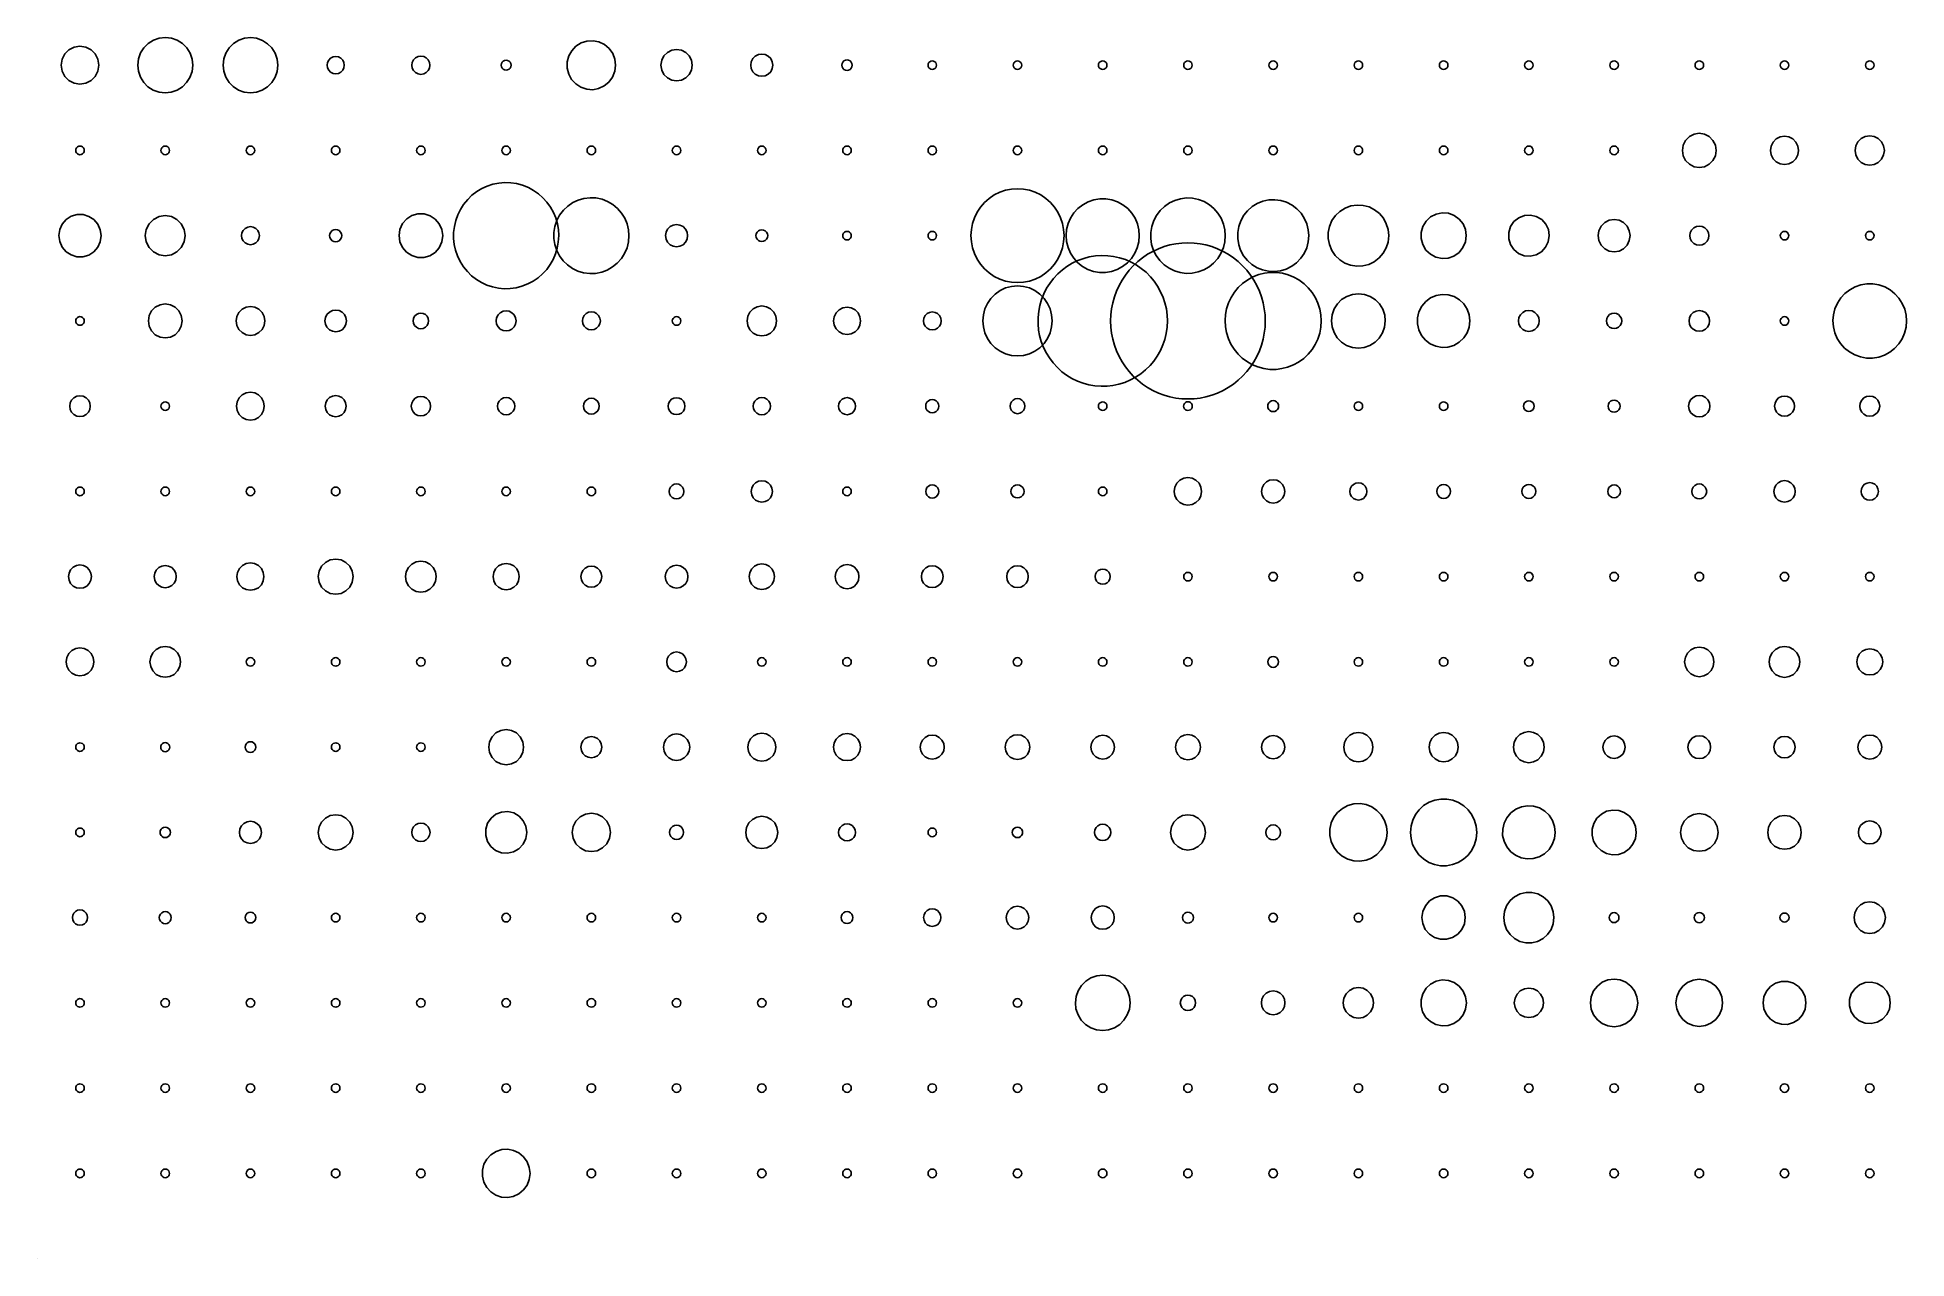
# Model space of a CAD drawing. Header units: metres. Extents: x -552 to 545, y -386 to 330.
import ezdxf

# ---------------------------------------------------------------- set-up
doc = ezdxf.new("R2010")
doc.units = ezdxf.units.M

msp = doc.modelspace()

# ---------------------------------------------------------------- linework, layer by layer
for p, q in [((-480.4921, 329.9093, -668.5716), (-483.94598, 328.7082, -668.5716)), ((-476.8592, 330.29498, -668.5716), (-480.4921, 329.9093, -668.5716)), ((-473.37057, 329.87793, -668.5716), (-476.8592, 330.29498, -668.5716)), ((-469.92722, 328.64636, -668.5716), (-473.37057, 329.87793, -668.5716)), ((-430.47217, 329.81854, -668.5716), (-433.90634, 328.6242, -668.5716)), ((-426.86002, 330.20197, -668.5716), (-430.47217, 329.81854, -668.5716)), ((-423.3913, 329.78735, -668.5716), (-426.86002, 330.20197, -668.5716)), ((-419.9676, 328.5628, -668.5716), (-423.3913, 329.78735, -668.5716)), ((-535.9392, 320.55963, -668.5716), (-537.50867, 317.4486, -668.5716)), ((-533.4947, 323.02856, -668.5716), (-535.9392, 320.55963, -668.5716)), ((-530.4145, 324.61377, -668.5716), (-533.4947, 323.02856, -668.5716)), ((-527, 325.15997, -668.5716), (-530.4145, 324.61377, -668.5716)), ((-523.5855, 324.61377, -668.5716), (-527, 325.15997, -668.5716)), ((-520.5053, 323.02856, -668.5716), (-523.5855, 324.61377, -668.5716)), ((-518.0608, 320.55963, -668.5716), (-520.5053, 323.02856, -668.5716)), ((-516.49133, 317.4486, -668.5716), (-518.0608, 320.55963, -668.5716)), ((-491.50137, 321.1435, -668.5716), (-492.72073, 317.6657, -668.5716)), ((-489.53867, 324.25513, -668.5716), (-491.50137, 321.1435, -668.5716)), ((-487.04382, 326.75305, -668.5716), (-489.53867, 324.25513, -668.5716)), ((-483.94598, 328.7082, -668.5716), (-487.04382, 326.75305, -668.5716)), ((-466.84637, 326.66406, -668.5716), (-469.92722, 328.64636, -668.5716)), ((-464.3732, 324.14423, -668.5716), (-466.84637, 326.66406, -668.5716)), ((-462.43744, 321.01544, -668.5716), (-464.3732, 324.14423, -668.5716)), ((-461.2482, 317.52704, -668.5716), (-462.43744, 321.01544, -668.5716)), ((-441.41864, 321.10278, -668.5716), (-442.63104, 317.64478, -668.5716)), ((-439.4671, 324.19666, -668.5716), (-441.41864, 321.10278, -668.5716)), ((-436.9865, 326.6803, -668.5716), (-439.4671, 324.19666, -668.5716)), ((-433.90634, 328.6242, -668.5716), (-436.9865, 326.6803, -668.5716)), ((-416.90433, 326.5918, -668.5716), (-419.9676, 328.5628, -668.5716)), ((-414.44525, 324.08636, -668.5716), (-416.90433, 326.5918, -668.5716)), ((-412.52057, 320.9754, -668.5716), (-414.44525, 324.08636, -668.5716)), ((-411.33807, 317.5069, -668.5716), (-412.52057, 320.9754, -668.5716)), ((-379.98483, 318.14935, -668.5716), (-381.10828, 317.01465, -668.5716)), ((-378.5692, 318.87787, -668.5716), (-379.98483, 318.14935, -668.5716)), ((-377, 319.1289, -668.5716), (-378.5692, 318.87787, -668.5716)), ((-375.4308, 318.87787, -668.5716), (-377, 319.1289, -668.5716)), ((-374.01517, 318.14935, -668.5716), (-375.4308, 318.87787, -668.5716)), ((-372.89172, 317.0147, -668.5716), (-374.01517, 318.14935, -668.5716)), ((-330.12833, 318.34882, -668.5716), (-331.3058, 317.1596, -668.5716)), ((-328.64465, 319.11237, -668.5716), (-330.12833, 318.34882, -668.5716)), ((-327, 319.37543, -668.5716), (-328.64465, 319.11237, -668.5716)), ((-325.35535, 319.11237, -668.5716), (-327, 319.37543, -668.5716)), ((-323.87167, 318.34882, -668.5716), (-325.35535, 319.11237, -668.5716)), ((-322.6942, 317.1596, -668.5716), (-323.87167, 318.34882, -668.5716)), ((-240.21509, 319.39264, -668.5716), (-241.13101, 315.87897, -668.5716)), ((-238.53088, 322.46143, -668.5716), (-240.21509, 319.39264, -668.5716)), ((-236.06598, 325.1079, -668.5716), (-238.53088, 322.46143, -668.5716)), ((-233.02356, 327.04675, -668.5716), (-236.06598, 325.1079, -668.5716)), ((-229.59738, 328.15442, -668.5716), (-233.02356, 327.04675, -668.5716)), ((-226.00577, 328.3604, -668.5716), (-229.59738, 328.15442, -668.5716)), ((-222.59561, 327.69092, -668.5716), (-226.00577, 328.3604, -668.5716)), ((-219.34189, 326.141, -668.5716), (-222.59561, 327.69092, -668.5716)), ((-216.57605, 323.8177, -668.5716), (-219.34189, 326.141, -668.5716)), ((-214.47427, 320.86896, -668.5716), (-216.57605, 323.8177, -668.5716)), ((-213.17044, 317.4826, -668.5716), (-214.47427, 320.86896, -668.5716)), ((-184.42612, 319.44934, -668.5716), (-185.72995, 316.86487, -668.5716)), ((-182.39539, 321.50037, -668.5716), (-184.42612, 319.44934, -668.5716)), ((-179.83652, 322.81726, -668.5716), (-182.39539, 321.50037, -668.5716)), ((-177, 323.271, -668.5716), (-179.83652, 322.81726, -668.5716)), ((-174.16348, 322.81726, -668.5716), (-177, 323.271, -668.5716)), ((-171.60461, 321.50037, -668.5716), (-174.16348, 322.81726, -668.5716)), ((-169.57388, 319.44934, -668.5716), (-171.60461, 321.50037, -668.5716)), ((-168.27005, 316.86487, -668.5716), (-169.57388, 319.44934, -668.5716)), ((-130.80759, 319.2931, -668.5716), (-132.24069, 317.84564, -668.5716)), ((-129.00177, 320.2224, -668.5716), (-130.80759, 319.2931, -668.5716)), ((-127, 320.5426, -668.5716), (-129.00177, 320.2224, -668.5716)), ((-124.99823, 320.2224, -668.5716), (-127, 320.5426, -668.5716)), ((-123.19241, 319.2931, -668.5716), (-124.99823, 320.2224, -668.5716)), ((-121.75931, 317.84564, -668.5716), (-123.19241, 319.2931, -668.5716)), ((-537.50867, 317.4486, -668.5716), (-538.04944, 314, -668.5716)), ((-538.04944, 314, -668.5716), (-537.50867, 310.5514, -668.5716)), ((-537.50867, 310.5514, -668.5716), (-535.9392, 307.44037, -668.5716)), ((-535.9392, 307.44037, -668.5716), (-533.4947, 304.97144, -668.5716)), ((-520.5053, 304.97144, -668.5716), (-518.0608, 307.44037, -668.5716)), ((-518.0608, 307.44037, -668.5716), (-516.49133, 310.5514, -668.5716)), ((-515.95056, 314, -668.5716), (-516.49133, 317.4486, -668.5716)), ((-516.49133, 310.5514, -668.5716), (-515.95056, 314, -668.5716)), ((-492.72073, 317.6657, -668.5716), (-493.13425, 314, -668.5716)), ((-493.13425, 314, -668.5716), (-492.7518, 310.47296, -668.5716)), ((-492.7518, 310.47296, -668.5716), (-491.56253, 306.98456, -668.5716)), ((-462.49863, 306.8565, -668.5716), (-461.27927, 310.3343, -668.5716)), ((-461.27927, 310.3343, -668.5716), (-460.86575, 314, -668.5716)), ((-460.86575, 314, -668.5716), (-461.2482, 317.52704, -668.5716)), ((-442.63104, 317.64478, -668.5716), (-443.04218, 314, -668.5716)), ((-443.04218, 314, -668.5716), (-442.66193, 310.4931, -668.5716)), ((-442.66193, 310.4931, -668.5716), (-441.47943, 307.0246, -668.5716)), ((-412.58136, 306.89722, -668.5716), (-411.36896, 310.35522, -668.5716)), ((-411.36896, 310.35522, -668.5716), (-410.95782, 314, -668.5716)), ((-410.95782, 314, -668.5716), (-411.33807, 317.5069, -668.5716)), ((-381.82956, 315.5849, -668.5716), (-382.0781, 314, -668.5716)), ((-382.0781, 314, -668.5716), (-381.82956, 312.4151, -668.5716)), ((-381.10828, 317.01465, -668.5716), (-381.82956, 315.5849, -668.5716)), ((-381.82956, 312.4151, -668.5716), (-381.10828, 310.98535, -668.5716)), ((-381.10828, 310.98535, -668.5716), (-379.98483, 309.85065, -668.5716)), ((-379.98483, 309.85065, -668.5716), (-378.5692, 309.12213, -668.5716)), ((-378.5692, 309.12213, -668.5716), (-377, 308.8711, -668.5716)), ((-377, 308.8711, -668.5716), (-375.4308, 309.12213, -668.5716)), ((-375.4308, 309.12213, -668.5716), (-374.01517, 309.85065, -668.5716)), ((-374.01517, 309.85065, -668.5716), (-372.89172, 310.9853, -668.5716)), ((-372.17044, 315.5849, -668.5716), (-372.89172, 317.0147, -668.5716)), ((-372.89172, 310.9853, -668.5716), (-372.17044, 312.4151, -668.5716)), ((-371.9219, 314, -668.5716), (-372.17044, 315.5849, -668.5716)), ((-372.17044, 312.4151, -668.5716), (-371.9219, 314, -668.5716)), ((-332.06174, 315.66113, -668.5716), (-332.32224, 314, -668.5716)), ((-332.32224, 314, -668.5716), (-332.06174, 312.33887, -668.5716)), ((-331.3058, 317.1596, -668.5716), (-332.06174, 315.66113, -668.5716)), ((-332.06174, 312.33887, -668.5716), (-331.3058, 310.8404, -668.5716)), ((-331.3058, 310.8404, -668.5716), (-330.12833, 309.65118, -668.5716)), ((-330.12833, 309.65118, -668.5716), (-328.64465, 308.88763, -668.5716)), ((-328.64465, 308.88763, -668.5716), (-327, 308.62457, -668.5716)), ((-327, 308.62457, -668.5716), (-325.35535, 308.88763, -668.5716)), ((-325.35535, 308.88763, -668.5716), (-323.87167, 309.65118, -668.5716)), ((-323.87167, 309.65118, -668.5716), (-322.6942, 310.8404, -668.5716)), ((-321.93826, 315.66113, -668.5716), (-322.6942, 317.1596, -668.5716)), ((-322.6942, 310.8404, -668.5716), (-321.93826, 312.33887, -668.5716)), ((-321.67776, 314, -668.5716), (-321.93826, 315.66113, -668.5716)), ((-321.93826, 312.33887, -668.5716), (-321.67776, 314, -668.5716)), ((-279.75424, 314.90387, -668.5716), (-279.896, 314, -668.5716)), ((-279.896, 314, -668.5716), (-279.75424, 313.09613, -668.5716)), ((-279.3429, 315.71924, -668.5716), (-279.75424, 314.90387, -668.5716)), ((-279.75424, 313.09613, -668.5716), (-279.3429, 312.28076, -668.5716)), ((-278.7022, 316.36633, -668.5716), (-279.3429, 315.71924, -668.5716)), ((-279.3429, 312.28076, -668.5716), (-278.7022, 311.63367, -668.5716)), ((-277.8949, 316.7818, -668.5716), (-278.7022, 316.36633, -668.5716)), ((-278.7022, 311.63367, -668.5716), (-277.8949, 311.2182, -668.5716)), ((-277, 316.92493, -668.5716), (-277.8949, 316.7818, -668.5716)), ((-277.8949, 311.2182, -668.5716), (-277, 311.07507, -668.5716)), ((-276.1051, 316.7818, -668.5716), (-277, 316.92493, -668.5716)), ((-277, 311.07507, -668.5716), (-276.1051, 311.2182, -668.5716)), ((-275.2978, 316.36633, -668.5716), (-276.1051, 316.7818, -668.5716)), ((-276.1051, 311.2182, -668.5716), (-275.2978, 311.63367, -668.5716)), ((-274.6571, 315.71924, -668.5716), (-275.2978, 316.36633, -668.5716)), ((-275.2978, 311.63367, -668.5716), (-274.6571, 312.28076, -668.5716)), ((-274.24576, 314.90387, -668.5716), (-274.6571, 315.71924, -668.5716)), ((-274.6571, 312.28076, -668.5716), (-274.24576, 313.09613, -668.5716)), ((-274.104, 314, -668.5716), (-274.24576, 314.90387, -668.5716)), ((-274.24576, 313.09613, -668.5716), (-274.104, 314, -668.5716)), ((-241.13101, 315.87897, -668.5716), (-241.1467, 312.2456, -668.5716)), ((-241.1467, 312.2456, -668.5716), (-240.2612, 308.72406, -668.5716)), ((-240.2612, 308.72406, -668.5716), (-238.60355, 305.6405, -668.5716)), ((-214.53409, 307.02094, -668.5716), (-213.20105, 310.3957, -668.5716)), ((-213.20105, 310.3957, -668.5716), (-212.74704, 314, -668.5716)), ((-212.74704, 314, -668.5716), (-213.17044, 317.4826, -668.5716)), ((-185.72995, 316.86487, -668.5716), (-186.1792, 314, -668.5716)), ((-186.1792, 314, -668.5716), (-185.72995, 311.13513, -668.5716)), ((-185.72995, 311.13513, -668.5716), (-184.42612, 308.55066, -668.5716)), ((-184.42612, 308.55066, -668.5716), (-182.39539, 306.49963, -668.5716)), ((-171.60461, 306.49963, -668.5716), (-169.57388, 308.55066, -668.5716)), ((-169.57388, 308.55066, -668.5716), (-168.27005, 311.13513, -668.5716)), ((-167.8208, 314, -668.5716), (-168.27005, 316.86487, -668.5716)), ((-168.27005, 311.13513, -668.5716), (-167.8208, 314, -668.5716)), ((-133.1608, 316.0218, -668.5716), (-133.47784, 314, -668.5716)), ((-133.47784, 314, -668.5716), (-133.1608, 311.9782, -668.5716)), ((-132.24069, 317.84564, -668.5716), (-133.1608, 316.0218, -668.5716)), ((-133.1608, 311.9782, -668.5716), (-132.24069, 310.15436, -668.5716)), ((-132.24069, 310.15436, -668.5716), (-130.80759, 308.7069, -668.5716)), ((-130.80759, 308.7069, -668.5716), (-129.00177, 307.7776, -668.5716)), ((-129.00177, 307.7776, -668.5716), (-127, 307.4574, -668.5716)), ((-127, 307.4574, -668.5716), (-124.99823, 307.7776, -668.5716)), ((-124.99823, 307.7776, -668.5716), (-123.19241, 308.7069, -668.5716)), ((-123.19241, 308.7069, -668.5716), (-121.75931, 310.15436, -668.5716)), ((-120.8392, 316.0218, -668.5716), (-121.75931, 317.84564, -668.5716)), ((-121.75931, 310.15436, -668.5716), (-120.8392, 311.9782, -668.5716)), ((-120.522156, 314, -668.5716), (-120.8392, 316.0218, -668.5716)), ((-120.8392, 311.9782, -668.5716), (-120.522156, 314, -668.5716)), ((-79.88641, 314.94727, -668.5716), (-80.03497, 314, -668.5716)), ((-80.03497, 314, -668.5716), (-79.88641, 313.05273, -668.5716)), ((-79.45535, 315.80176, -668.5716), (-79.88641, 314.94727, -668.5716)), ((-79.88641, 313.05273, -668.5716), (-79.45535, 312.19824, -668.5716)), ((-78.783905, 316.47992, -668.5716), (-79.45535, 315.80176, -668.5716)), ((-79.45535, 312.19824, -668.5716), (-78.783905, 311.52008, -668.5716)), ((-77.93787, 316.91528, -668.5716), (-78.783905, 316.47992, -668.5716)), ((-78.783905, 311.52008, -668.5716), (-77.93787, 311.08472, -668.5716)), ((-77, 317.0653, -668.5716), (-77.93787, 316.91528, -668.5716)), ((-77.93787, 311.08472, -668.5716), (-77, 310.9347, -668.5716)), ((-76.06213, 316.91528, -668.5716), (-77, 317.0653, -668.5716)), ((-77, 310.9347, -668.5716), (-76.06213, 311.08472, -668.5716)), ((-75.216095, 316.47992, -668.5716), (-76.06213, 316.91528, -668.5716)), ((-76.06213, 311.08472, -668.5716), (-75.216095, 311.52008, -668.5716)), ((-74.54465, 315.80176, -668.5716), (-75.216095, 316.47992, -668.5716)), ((-75.216095, 311.52008, -668.5716), (-74.54465, 312.19824, -668.5716)), ((-74.11359, 314.94727, -668.5716), (-74.54465, 315.80176, -668.5716)), ((-74.54465, 312.19824, -668.5716), (-74.11359, 313.0528, -668.5716)), ((-73.96503, 314, -668.5716), (-74.11359, 314.94727, -668.5716)), ((-74.11359, 313.0528, -668.5716), (-73.96503, 314, -668.5716)), ((-29.377625, 314.78027, -668.5716), (-29.5, 314, -668.5716)), ((-29.5, 314, -668.5716), (-29.377625, 313.21973, -668.5716)), ((-29.022522, 315.48413, -668.5716), (-29.377625, 314.78027, -668.5716)), ((-29.377625, 313.21973, -668.5716), (-29.022522, 312.51587, -668.5716)), ((-28.469482, 316.0428, -668.5716), (-29.022522, 315.48413, -668.5716)), ((-29.022522, 312.51587, -668.5716), (-28.469482, 311.9572, -668.5716)), ((-27.772522, 316.40143, -668.5716), (-28.469482, 316.0428, -668.5716)), ((-28.469482, 311.9572, -668.5716), (-27.772522, 311.59857, -668.5716)), ((-27, 316.52502, -668.5716), (-27.772522, 316.40143, -668.5716)), ((-27.772522, 311.59857, -668.5716), (-27, 311.47498, -668.5716)), ((-26.227478, 316.40143, -668.5716), (-27, 316.52502, -668.5716)), ((-27, 311.47498, -668.5716), (-26.227478, 311.59857, -668.5716)), ((-25.530518, 316.0428, -668.5716), (-26.227478, 316.40143, -668.5716)), ((-26.227478, 311.59857, -668.5716), (-25.530518, 311.9572, -668.5716)), ((-24.977478, 315.48413, -668.5716), (-25.530518, 316.0428, -668.5716)), ((-25.530518, 311.9572, -668.5716), (-24.977478, 312.51587, -668.5716)), ((-24.622375, 314.78027, -668.5716), (-24.977478, 315.48413, -668.5716)), ((-24.977478, 312.51587, -668.5716), (-24.622375, 313.21973, -668.5716)), ((-24.5, 314, -668.5716), (-24.622375, 314.78027, -668.5716)), ((-24.622375, 313.21973, -668.5716), (-24.5, 314, -668.5716)), ((20.622375, 314.78027, -668.5716), (20.5, 314, -668.5716)), ((20.5, 314, -668.5716), (20.622375, 313.21973, -668.5716)), ((20.977478, 315.48413, -668.5716), (20.622375, 314.78027, -668.5716)), ((20.622375, 313.21973, -668.5716), (20.977478, 312.51587, -668.5716)), ((21.530518, 316.0428, -668.5716), (20.977478, 315.48413, -668.5716)), ((20.977478, 312.51587, -668.5716), (21.530518, 311.9572, -668.5716)), ((22.227478, 316.40143, -668.5716), (21.530518, 316.0428, -668.5716)), ((21.530518, 311.9572, -668.5716), (22.227478, 311.59857, -668.5716)), ((23, 316.52502, -668.5716), (22.227478, 316.40143, -668.5716)), ((22.227478, 311.59857, -668.5716), (23, 311.47498, -668.5716)), ((23.772522, 316.40143, -668.5716), (23, 316.52502, -668.5716)), ((23, 311.47498, -668.5716), (23.772522, 311.59857, -668.5716)), ((24.469482, 316.0428, -668.5716), (23.772522, 316.40143, -668.5716)), ((23.772522, 311.59857, -668.5716), (24.469482, 311.9572, -668.5716)), ((25.022522, 315.48413, -668.5716), (24.469482, 316.0428, -668.5716)), ((24.469482, 311.9572, -668.5716), (25.022522, 312.51587, -668.5716)), ((25.377625, 314.78027, -668.5716), (25.022522, 315.48413, -668.5716)), ((25.022522, 312.51587, -668.5716), (25.377625, 313.21973, -668.5716)), ((25.5, 314, -668.5716), (25.377625, 314.78027, -668.5716)), ((25.377625, 313.21973, -668.5716), (25.5, 314, -668.5716)), ((70.622375, 314.78027, -668.5716), (70.5, 314, -668.5716)), ((70.5, 314, -668.5716), (70.622375, 313.21973, -668.5716)), ((70.97748, 315.48413, -668.5716), (70.622375, 314.78027, -668.5716)), ((70.622375, 313.21973, -668.5716), (70.97748, 312.51587, -668.5716)), ((71.53052, 316.0428, -668.5716), (70.97748, 315.48413, -668.5716)), ((70.97748, 312.51587, -668.5716), (71.53052, 311.9572, -668.5716)), ((72.22748, 316.40143, -668.5716), (71.53052, 316.0428, -668.5716)), ((71.53052, 311.9572, -668.5716), (72.22748, 311.59857, -668.5716)), ((73, 316.52502, -668.5716), (72.22748, 316.40143, -668.5716)), ((72.22748, 311.59857, -668.5716), (73, 311.47498, -668.5716)), ((73.77252, 316.40143, -668.5716), (73, 316.52502, -668.5716)), ((73, 311.47498, -668.5716), (73.77252, 311.59857, -668.5716)), ((74.46948, 316.0428, -668.5716), (73.77252, 316.40143, -668.5716)), ((73.77252, 311.59857, -668.5716), (74.46948, 311.9572, -668.5716)), ((75.02252, 315.48413, -668.5716), (74.46948, 316.0428, -668.5716)), ((74.46948, 311.9572, -668.5716), (75.02252, 312.51587, -668.5716)), ((75.377625, 314.78027, -668.5716), (75.02252, 315.48413, -668.5716)), ((75.02252, 312.51587, -668.5716), (75.377625, 313.21973, -668.5716)), ((75.5, 314, -668.5716), (75.377625, 314.78027, -668.5716)), ((75.377625, 313.21973, -668.5716), (75.5, 314, -668.5716)), ((120.622375, 314.78027, -668.5716), (120.5, 314, -668.5716)), ((120.5, 314, -668.5716), (120.622375, 313.21973, -668.5716)), ((120.97748, 315.48413, -668.5716), (120.622375, 314.78027, -668.5716)), ((120.622375, 313.21973, -668.5716), (120.97748, 312.51587, -668.5716)), ((121.53052, 316.0428, -668.5716), (120.97748, 315.48413, -668.5716)), ((120.97748, 312.51587, -668.5716), (121.53052, 311.9572, -668.5716)), ((122.22748, 316.40143, -668.5716), (121.53052, 316.0428, -668.5716)), ((121.53052, 311.9572, -668.5716), (122.22748, 311.59857, -668.5716)), ((123, 316.52502, -668.5716), (122.22748, 316.40143, -668.5716)), ((122.22748, 311.59857, -668.5716), (123, 311.47498, -668.5716)), ((123.77252, 316.40143, -668.5716), (123, 316.52502, -668.5716)), ((123, 311.47498, -668.5716), (123.77252, 311.59857, -668.5716)), ((124.46948, 316.0428, -668.5716), (123.77252, 316.40143, -668.5716)), ((123.77252, 311.59857, -668.5716), (124.46948, 311.9572, -668.5716)), ((125.02252, 315.48413, -668.5716), (124.46948, 316.0428, -668.5716)), ((124.46948, 311.9572, -668.5716), (125.02252, 312.51587, -668.5716)), ((125.377625, 314.78027, -668.5716), (125.02252, 315.48413, -668.5716)), ((125.02252, 312.51587, -668.5716), (125.377625, 313.21973, -668.5716)), ((125.5, 314, -668.5716), (125.377625, 314.78027, -668.5716)), ((125.377625, 313.21973, -668.5716), (125.5, 314, -668.5716)), ((170.62238, 314.78027, -668.5716), (170.5, 314, -668.5716)), ((170.5, 314, -668.5716), (170.62238, 313.21973, -668.5716)), ((170.97748, 315.48413, -668.5716), (170.62238, 314.78027, -668.5716)), ((170.62238, 313.21973, -668.5716), (170.97748, 312.51587, -668.5716)), ((171.53052, 316.0428, -668.5716), (170.97748, 315.48413, -668.5716)), ((170.97748, 312.51587, -668.5716), (171.53052, 311.9572, -668.5716)), ((172.22748, 316.40143, -668.5716), (171.53052, 316.0428, -668.5716)), ((171.53052, 311.9572, -668.5716), (172.22748, 311.59857, -668.5716)), ((173, 316.52502, -668.5716), (172.22748, 316.40143, -668.5716)), ((172.22748, 311.59857, -668.5716), (173, 311.47498, -668.5716)), ((173.77252, 316.40143, -668.5716), (173, 316.52502, -668.5716)), ((173, 311.47498, -668.5716), (173.77252, 311.59857, -668.5716)), ((174.46948, 316.0428, -668.5716), (173.77252, 316.40143, -668.5716)), ((173.77252, 311.59857, -668.5716), (174.46948, 311.9572, -668.5716)), ((175.02252, 315.48413, -668.5716), (174.46948, 316.0428, -668.5716)), ((174.46948, 311.9572, -668.5716), (175.02252, 312.51587, -668.5716)), ((175.37762, 314.78027, -668.5716), (175.02252, 315.48413, -668.5716)), ((175.02252, 312.51587, -668.5716), (175.37762, 313.21973, -668.5716)), ((175.5, 314, -668.5716), (175.37762, 314.78027, -668.5716)), ((175.37762, 313.21973, -668.5716), (175.5, 314, -668.5716)), ((220.62238, 314.78027, -668.5716), (220.5, 314, -668.5716)), ((220.5, 314, -668.5716), (220.62238, 313.21973, -668.5716)), ((220.97748, 315.48413, -668.5716), (220.62238, 314.78027, -668.5716)), ((220.62238, 313.21973, -668.5716), (220.97748, 312.51587, -668.5716)), ((221.53052, 316.0428, -668.5716), (220.97748, 315.48413, -668.5716)), ((220.97748, 312.51587, -668.5716), (221.53052, 311.9572, -668.5716)), ((222.22748, 316.40143, -668.5716), (221.53052, 316.0428, -668.5716)), ((221.53052, 311.9572, -668.5716), (222.22748, 311.59857, -668.5716)), ((223, 316.52502, -668.5716), (222.22748, 316.40143, -668.5716)), ((222.22748, 311.59857, -668.5716), (223, 311.47498, -668.5716)), ((223.77252, 316.40143, -668.5716), (223, 316.52502, -668.5716)), ((223, 311.47498, -668.5716), (223.77252, 311.59857, -668.5716)), ((224.46948, 316.0428, -668.5716), (223.77252, 316.40143, -668.5716)), ((223.77252, 311.59857, -668.5716), (224.46948, 311.9572, -668.5716)), ((225.02252, 315.48413, -668.5716), (224.46948, 316.0428, -668.5716)), ((224.46948, 311.9572, -668.5716), (225.02252, 312.51587, -668.5716)), ((225.37762, 314.78027, -668.5716), (225.02252, 315.48413, -668.5716)), ((225.02252, 312.51587, -668.5716), (225.37762, 313.21973, -668.5716)), ((225.5, 314, -668.5716), (225.37762, 314.78027, -668.5716)), ((225.37762, 313.21973, -668.5716), (225.5, 314, -668.5716)), ((270.62238, 314.78027, -668.5716), (270.5, 314, -668.5716)), ((270.5, 314, -668.5716), (270.62238, 313.21973, -668.5716)), ((270.97748, 315.48413, -668.5716), (270.62238, 314.78027, -668.5716)), ((270.62238, 313.21973, -668.5716), (270.97748, 312.51587, -668.5716)), ((271.53052, 316.0428, -668.5716), (270.97748, 315.48413, -668.5716)), ((270.97748, 312.51587, -668.5716), (271.53052, 311.9572, -668.5716)), ((272.22748, 316.40143, -668.5716), (271.53052, 316.0428, -668.5716)), ((271.53052, 311.9572, -668.5716), (272.22748, 311.59857, -668.5716)), ((273, 316.52502, -668.5716), (272.22748, 316.40143, -668.5716)), ((272.22748, 311.59857, -668.5716), (273, 311.47498, -668.5716)), ((273.77252, 316.40143, -668.5716), (273, 316.52502, -668.5716)), ((273, 311.47498, -668.5716), (273.77252, 311.59857, -668.5716)), ((274.46948, 316.0428, -668.5716), (273.77252, 316.40143, -668.5716)), ((273.77252, 311.59857, -668.5716), (274.46948, 311.9572, -668.5716)), ((275.02252, 315.48413, -668.5716), (274.46948, 316.0428, -668.5716)), ((274.46948, 311.9572, -668.5716), (275.02252, 312.51587, -668.5716)), ((275.37762, 314.78027, -668.5716), (275.02252, 315.48413, -668.5716)), ((275.02252, 312.51587, -668.5716), (275.37762, 313.21973, -668.5716)), ((275.5, 314, -668.5716), (275.37762, 314.78027, -668.5716)), ((275.37762, 313.21973, -668.5716), (275.5, 314, -668.5716)), ((320.62238, 314.78027, -668.5716), (320.5, 314, -668.5716)), ((320.5, 314, -668.5716), (320.62238, 313.21973, -668.5716)), ((320.97748, 315.48413, -668.5716), (320.62238, 314.78027, -668.5716)), ((320.62238, 313.21973, -668.5716), (320.97748, 312.51587, -668.5716)), ((321.53052, 316.0428, -668.5716), (320.97748, 315.48413, -668.5716)), ((320.97748, 312.51587, -668.5716), (321.53052, 311.9572, -668.5716)), ((322.22748, 316.40143, -668.5716), (321.53052, 316.0428, -668.5716)), ((321.53052, 311.9572, -668.5716), (322.22748, 311.59857, -668.5716)), ((323, 316.52502, -668.5716), (322.22748, 316.40143, -668.5716)), ((322.22748, 311.59857, -668.5716), (323, 311.47498, -668.5716)), ((323.77252, 316.40143, -668.5716), (323, 316.52502, -668.5716)), ((323, 311.47498, -668.5716), (323.77252, 311.59857, -668.5716)), ((324.46948, 316.0428, -668.5716), (323.77252, 316.40143, -668.5716)), ((323.77252, 311.59857, -668.5716), (324.46948, 311.9572, -668.5716)), ((325.02252, 315.48413, -668.5716), (324.46948, 316.0428, -668.5716)), ((324.46948, 311.9572, -668.5716), (325.02252, 312.51587, -668.5716)), ((325.37762, 314.78027, -668.5716), (325.02252, 315.48413, -668.5716)), ((325.02252, 312.51587, -668.5716), (325.37762, 313.21973, -668.5716)), ((325.5, 314, -668.5716), (325.37762, 314.78027, -668.5716)), ((325.37762, 313.21973, -668.5716), (325.5, 314, -668.5716)), ((370.62238, 314.78027, -668.5716), (370.5, 314, -668.5716)), ((370.5, 314, -668.5716), (370.62238, 313.21973, -668.5716)), ((370.97748, 315.48413, -668.5716), (370.62238, 314.78027, -668.5716)), ((370.62238, 313.21973, -668.5716), (370.97748, 312.51587, -668.5716)), ((371.53052, 316.0428, -668.5716), (370.97748, 315.48413, -668.5716)), ((370.97748, 312.51587, -668.5716), (371.53052, 311.9572, -668.5716)), ((372.22748, 316.40143, -668.5716), (371.53052, 316.0428, -668.5716)), ((371.53052, 311.9572, -668.5716), (372.22748, 311.59857, -668.5716)), ((373, 316.52502, -668.5716), (372.22748, 316.40143, -668.5716)), ((372.22748, 311.59857, -668.5716), (373, 311.47498, -668.5716)), ((373.77252, 316.40143, -668.5716), (373, 316.52502, -668.5716)), ((373, 311.47498, -668.5716), (373.77252, 311.59857, -668.5716)), ((374.46948, 316.0428, -668.5716), (373.77252, 316.40143, -668.5716)), ((373.77252, 311.59857, -668.5716), (374.46948, 311.9572, -668.5716)), ((375.02252, 315.48413, -668.5716), (374.46948, 316.0428, -668.5716)), ((374.46948, 311.9572, -668.5716), (375.02252, 312.51587, -668.5716)), ((375.37762, 314.78027, -668.5716), (375.02252, 315.48413, -668.5716)), ((375.02252, 312.51587, -668.5716), (375.37762, 313.21973, -668.5716)), ((375.5, 314, -668.5716), (375.37762, 314.78027, -668.5716)), ((375.37762, 313.21973, -668.5716), (375.5, 314, -668.5716)), ((420.62238, 314.78027, -668.5716), (420.5, 314, -668.5716)), ((420.5, 314, -668.5716), (420.62238, 313.21973, -668.5716)), ((420.97748, 315.48413, -668.5716), (420.62238, 314.78027, -668.5716)), ((420.62238, 313.21973, -668.5716), (420.97748, 312.51587, -668.5716)), ((421.53052, 316.0428, -668.5716), (420.97748, 315.48413, -668.5716)), ((420.97748, 312.51587, -668.5716), (421.53052, 311.9572, -668.5716)), ((422.22748, 316.40143, -668.5716), (421.53052, 316.0428, -668.5716)), ((421.53052, 311.9572, -668.5716), (422.22748, 311.59857, -668.5716)), ((423, 316.52502, -668.5716), (422.22748, 316.40143, -668.5716)), ((422.22748, 311.59857, -668.5716), (423, 311.47498, -668.5716)), ((423.77252, 316.40143, -668.5716), (423, 316.52502, -668.5716)), ((423, 311.47498, -668.5716), (423.77252, 311.59857, -668.5716)), ((424.46948, 316.0428, -668.5716), (423.77252, 316.40143, -668.5716)), ((423.77252, 311.59857, -668.5716), (424.46948, 311.9572, -668.5716)), ((425.02252, 315.48413, -668.5716), (424.46948, 316.0428, -668.5716)), ((424.46948, 311.9572, -668.5716), (425.02252, 312.51587, -668.5716)), ((425.37762, 314.78027, -668.5716), (425.02252, 315.48413, -668.5716)), ((425.02252, 312.51587, -668.5716), (425.37762, 313.21973, -668.5716)), ((425.5, 314, -668.5716), (425.37762, 314.78027, -668.5716)), ((425.37762, 313.21973, -668.5716), (425.5, 314, -668.5716)), ((470.62238, 314.78027, -668.5716), (470.5, 314, -668.5716)), ((470.5, 314, -668.5716), (470.62238, 313.21973, -668.5716)), ((470.97748, 315.48413, -668.5716), (470.62238, 314.78027, -668.5716)), ((470.62238, 313.21973, -668.5716), (470.97748, 312.51587, -668.5716)), ((471.53052, 316.0428, -668.5716), (470.97748, 315.48413, -668.5716)), ((470.97748, 312.51587, -668.5716), (471.53052, 311.9572, -668.5716)), ((472.22742, 316.40143, -668.5716), (471.53052, 316.0428, -668.5716)), ((471.53052, 311.9572, -668.5716), (472.22742, 311.59857, -668.5716)), ((473, 316.52502, -668.5716), (472.22742, 316.40143, -668.5716)), ((472.22742, 311.59857, -668.5716), (473, 311.47498, -668.5716)), ((473.77258, 316.40143, -668.5716), (473, 316.52502, -668.5716)), ((473, 311.47498, -668.5716), (473.77258, 311.59857, -668.5716)), ((474.46948, 316.0428, -668.5716), (473.77258, 316.40143, -668.5716)), ((473.77258, 311.59857, -668.5716), (474.46948, 311.9572, -668.5716)), ((475.02258, 315.48413, -668.5716), (474.46948, 316.0428, -668.5716)), ((474.46948, 311.9572, -668.5716), (475.02258, 312.51587, -668.5716)), ((475.3777, 314.78027, -668.5716), (475.02258, 315.48413, -668.5716)), ((475.02258, 312.51587, -668.5716), (475.3777, 313.21973, -668.5716)), ((475.5, 314, -668.5716), (475.3777, 314.78027, -668.5716)), ((475.3777, 313.21973, -668.5716), (475.5, 314, -668.5716)), ((520.6223, 314.78027, -668.5716), (520.5, 314, -668.5716)), ((520.5, 314, -668.5716), (520.6223, 313.21973, -668.5716)), ((520.9774, 315.48413, -668.5716), (520.6223, 314.78027, -668.5716)), ((520.6223, 313.21973, -668.5716), (520.9774, 312.51587, -668.5716)), ((521.5305, 316.0428, -668.5716), (520.9774, 315.48413, -668.5716)), ((520.9774, 312.51587, -668.5716), (521.5305, 311.9572, -668.5716)), ((522.2274, 316.40143, -668.5716), (521.5305, 316.0428, -668.5716)), ((521.5305, 311.9572, -668.5716), (522.2274, 311.59857, -668.5716)), ((523, 316.52502, -668.5716), (522.2274, 316.40143, -668.5716)), ((522.2274, 311.59857, -668.5716), (523, 311.47498, -668.5716)), ((523.7726, 316.40143, -668.5716), (523, 316.52502, -668.5716)), ((523, 311.47498, -668.5716), (523.7726, 311.59857, -668.5716)), ((524.4695, 316.0428, -668.5716), (523.7726, 316.40143, -668.5716)), ((523.7726, 311.59857, -668.5716), (524.4695, 311.9572, -668.5716)), ((525.0226, 315.48413, -668.5716), (524.4695, 316.0428, -668.5716)), ((524.4695, 311.9572, -668.5716), (525.0226, 312.51587, -668.5716)), ((525.3777, 314.78027, -668.5716), (525.0226, 315.48413, -668.5716)), ((525.0226, 312.51587, -668.5716), (525.3777, 313.21973, -668.5716)), ((525.5, 314, -668.5716), (525.3777, 314.78027, -668.5716)), ((525.3777, 313.21973, -668.5716), (525.5, 314, -668.5716)), ((-533.4947, 304.97144, -668.5716), (-530.4145, 303.38623, -668.5716)), ((-530.4145, 303.38623, -668.5716), (-527, 302.84003, -668.5716)), ((-527, 302.84003, -668.5716), (-523.5855, 303.38623, -668.5716)), ((-523.5855, 303.38623, -668.5716), (-520.5053, 304.97144, -668.5716)), ((-491.56253, 306.98456, -668.5716), (-489.6268, 303.85577, -668.5716)), ((-489.6268, 303.85577, -668.5716), (-487.15363, 301.33594, -668.5716)), ((-487.15363, 301.33594, -668.5716), (-484.07278, 299.35364, -668.5716)), ((-484.07278, 299.35364, -668.5716), (-480.62943, 298.12207, -668.5716)), ((-480.62943, 298.12207, -668.5716), (-477, 297.7044, -668.5716)), ((-477, 297.7044, -668.5716), (-473.5079, 298.0907, -668.5716)), ((-473.5079, 298.0907, -668.5716), (-470.05402, 299.2918, -668.5716)), ((-470.05402, 299.2918, -668.5716), (-466.95618, 301.24695, -668.5716)), ((-466.95618, 301.24695, -668.5716), (-464.46133, 303.74487, -668.5716)), ((-464.46133, 303.74487, -668.5716), (-462.49863, 306.8565, -668.5716)), ((-441.47943, 307.0246, -668.5716), (-439.55475, 303.91364, -668.5716)), ((-439.55475, 303.91364, -668.5716), (-437.09567, 301.4082, -668.5716)), ((-437.09567, 301.4082, -668.5716), (-434.03244, 299.4372, -668.5716)), ((-434.03244, 299.4372, -668.5716), (-430.6087, 298.21265, -668.5716)), ((-430.6087, 298.21265, -668.5716), (-427, 297.79736, -668.5716)), ((-427, 297.79736, -668.5716), (-423.52783, 298.18146, -668.5716)), ((-423.52783, 298.18146, -668.5716), (-420.09366, 299.3758, -668.5716)), ((-420.09366, 299.3758, -668.5716), (-417.0135, 301.3197, -668.5716)), ((-417.0135, 301.3197, -668.5716), (-414.5329, 303.80334, -668.5716)), ((-414.5329, 303.80334, -668.5716), (-412.58136, 306.89722, -668.5716)), ((-238.60355, 305.6405, -668.5716), (-236.16162, 302.9724, -668.5716)), ((-236.16162, 302.9724, -668.5716), (-233.13605, 301.00684, -668.5716)), ((-233.13605, 301.00684, -668.5716), (-229.71957, 299.86902, -668.5716)), ((-229.71957, 299.86902, -668.5716), (-226.12988, 299.63135, -668.5716)), ((-226.12988, 299.63135, -668.5716), (-222.71405, 300.2708, -668.5716)), ((-222.71405, 300.2708, -668.5716), (-219.44708, 301.79193, -668.5716)), ((-219.44708, 301.79193, -668.5716), (-216.66129, 304.09082, -668.5716)), ((-216.66129, 304.09082, -668.5716), (-214.53409, 307.02094, -668.5716)), ((-182.39539, 306.49963, -668.5716), (-179.83652, 305.18274, -668.5716)), ((-179.83652, 305.18274, -668.5716), (-177, 304.729, -668.5716)), ((-177, 304.729, -668.5716), (-174.16348, 305.18274, -668.5716)), ((-174.16348, 305.18274, -668.5716), (-171.60461, 306.49963, -668.5716)), ((-529.3776, 264.78027, -668.5716), (-529.5, 264, -668.5716)), ((-529.5, 264, -668.5716), (-529.3776, 263.21973, -668.5716)), ((-529.0225, 265.48413, -668.5716), (-529.3776, 264.78027, -668.5716)), ((-529.3776, 263.21973, -668.5716), (-529.0225, 262.51587, -668.5716)), ((-528.4695, 266.0428, -668.5716), (-529.0225, 265.48413, -668.5716)), ((-527.7725, 266.40143, -668.5716), (-528.4695, 266.0428, -668.5716)), ((-527, 266.52502, -668.5716), (-527.7725, 266.40143, -668.5716)), ((-526.2275, 266.40143, -668.5716), (-527, 266.52502, -668.5716)), ((-525.5305, 266.0428, -668.5716), (-526.2275, 266.40143, -668.5716)), ((-524.9775, 265.48413, -668.5716), (-525.5305, 266.0428, -668.5716)), ((-524.6224, 264.78027, -668.5716), (-524.9775, 265.48413, -668.5716)), ((-524.9775, 262.51587, -668.5716), (-524.6224, 263.21973, -668.5716)), ((-524.5, 264, -668.5716), (-524.6224, 264.78027, -668.5716)), ((-524.6224, 263.21973, -668.5716), (-524.5, 264, -668.5716)), ((-479.37762, 264.78027, -668.5716), (-479.5, 264, -668.5716)), ((-479.5, 264, -668.5716), (-479.37762, 263.21973, -668.5716)), ((-479.02255, 265.48413, -668.5716), (-479.37762, 264.78027, -668.5716)), ((-479.37762, 263.21973, -668.5716), (-479.02255, 262.51587, -668.5716)), ((-478.46945, 266.0428, -668.5716), (-479.02255, 265.48413, -668.5716)), ((-477.77255, 266.40143, -668.5716), (-478.46945, 266.0428, -668.5716)), ((-477, 266.52502, -668.5716), (-477.77255, 266.40143, -668.5716)), ((-476.22745, 266.40143, -668.5716), (-477, 266.52502, -668.5716)), ((-475.53055, 266.0428, -668.5716), (-476.22745, 266.40143, -668.5716)), ((-474.97745, 265.48413, -668.5716), (-475.53055, 266.0428, -668.5716)), ((-474.62238, 264.78027, -668.5716), (-474.97745, 265.48413, -668.5716)), ((-474.97745, 262.51587, -668.5716), (-474.62238, 263.21973, -668.5716)), ((-474.5, 264, -668.5716), (-474.62238, 264.78027, -668.5716)), ((-474.62238, 263.21973, -668.5716), (-474.5, 264, -668.5716)), ((-429.37762, 264.78027, -668.5716), (-429.5, 264, -668.5716)), ((-429.5, 264, -668.5716), (-429.37762, 263.21973, -668.5716)), ((-429.02255, 265.48413, -668.5716), (-429.37762, 264.78027, -668.5716)), ((-429.37762, 263.21973, -668.5716), (-429.02255, 262.51587, -668.5716)), ((-428.46945, 266.0428, -668.5716), (-429.02255, 265.48413, -668.5716)), ((-427.77255, 266.40143, -668.5716), (-428.46945, 266.0428, -668.5716)), ((-427, 266.52502, -668.5716), (-427.77255, 266.40143, -668.5716)), ((-426.22745, 266.40143, -668.5716), (-427, 266.52502, -668.5716)), ((-425.53055, 266.0428, -668.5716), (-426.22745, 266.40143, -668.5716)), ((-424.97745, 265.48413, -668.5716), (-425.53055, 266.0428, -668.5716)), ((-424.62238, 264.78027, -668.5716), (-424.97745, 265.48413, -668.5716)), ((-424.97745, 262.51587, -668.5716), (-424.62238, 263.21973, -668.5716)), ((-424.5, 264, -668.5716), (-424.62238, 264.78027, -668.5716)), ((-424.62238, 263.21973, -668.5716), (-424.5, 264, -668.5716)), ((-379.37762, 264.78027, -668.5716), (-379.5, 264, -668.5716)), ((-379.5, 264, -668.5716), (-379.37762, 263.21973, -668.5716)), ((-379.02252, 265.48413, -668.5716), (-379.37762, 264.78027, -668.5716)), ((-379.37762, 263.21973, -668.5716), (-379.02252, 262.51587, -668.5716)), ((-378.46948, 266.0428, -668.5716), (-379.02252, 265.48413, -668.5716)), ((-377.77252, 266.40143, -668.5716), (-378.46948, 266.0428, -668.5716)), ((-377, 266.52502, -668.5716), (-377.77252, 266.40143, -668.5716)), ((-376.22748, 266.40143, -668.5716), (-377, 266.52502, -668.5716)), ((-375.53052, 266.0428, -668.5716), (-376.22748, 266.40143, -668.5716)), ((-374.97748, 265.48413, -668.5716), (-375.53052, 266.0428, -668.5716)), ((-374.62238, 264.78027, -668.5716), (-374.97748, 265.48413, -668.5716)), ((-374.97748, 262.51587, -668.5716), (-374.62238, 263.21973, -668.5716)), ((-374.5, 264, -668.5716), (-374.62238, 264.78027, -668.5716)), ((-374.62238, 263.21973, -668.5716), (-374.5, 264, -668.5716)), ((-329.37762, 264.78027, -668.5716), (-329.5, 264, -668.5716)), ((-329.5, 264, -668.5716), (-329.37762, 263.21973, -668.5716)), ((-329.02252, 265.48413, -668.5716), (-329.37762, 264.78027, -668.5716)), ((-329.37762, 263.21973, -668.5716), (-329.02252, 262.51587, -668.5716)), ((-328.46948, 266.0428, -668.5716), (-329.02252, 265.48413, -668.5716)), ((-327.77252, 266.40143, -668.5716), (-328.46948, 266.0428, -668.5716)), ((-327, 266.52502, -668.5716), (-327.77252, 266.40143, -668.5716)), ((-326.22748, 266.40143, -668.5716), (-327, 266.52502, -668.5716)), ((-325.53052, 266.0428, -668.5716), (-326.22748, 266.40143, -668.5716)), ((-324.97748, 265.48413, -668.5716), (-325.53052, 266.0428, -668.5716)), ((-324.62238, 264.78027, -668.5716), (-324.97748, 265.48413, -668.5716)), ((-324.97748, 262.51587, -668.5716), (-324.62238, 263.21973, -668.5716)), ((-324.5, 264, -668.5716), (-324.62238, 264.78027, -668.5716)), ((-324.62238, 263.21973, -668.5716), (-324.5, 264, -668.5716)), ((-279.37766, 264.78027, -668.5716), (-279.5, 264, -668.5716)), ((-279.5, 264, -668.5716), (-279.37766, 263.21973, -668.5716)), ((-279.02255, 265.48413, -668.5716), (-279.37766, 264.78027, -668.5716)), ((-279.37766, 263.21973, -668.5716), (-279.02255, 262.51587, -668.5716)), ((-278.46945, 266.0428, -668.5716), (-279.02255, 265.48413, -668.5716)), ((-277.77255, 266.40143, -668.5716), (-278.46945, 266.0428, -668.5716)), ((-277, 266.52502, -668.5716), (-277.77255, 266.40143, -668.5716)), ((-276.22745, 266.40143, -668.5716), (-277, 266.52502, -668.5716)), ((-275.53055, 266.0428, -668.5716), (-276.22745, 266.40143, -668.5716)), ((-274.97745, 265.48413, -668.5716), (-275.53055, 266.0428, -668.5716)), ((-274.62234, 264.78027, -668.5716), (-274.97745, 265.48413, -668.5716)), ((-274.97745, 262.51587, -668.5716), (-274.62234, 263.21973, -668.5716)), ((-274.5, 264, -668.5716), (-274.62234, 264.78027, -668.5716)), ((-274.62234, 263.21973, -668.5716), (-274.5, 264, -668.5716)), ((-229.37766, 264.78027, -668.5716), (-229.5, 264, -668.5716)), ((-229.5, 264, -668.5716), (-229.37766, 263.21973, -668.5716)), ((-229.02255, 265.48413, -668.5716), (-229.37766, 264.78027, -668.5716)), ((-229.37766, 263.21973, -668.5716), (-229.02255, 262.51587, -668.5716)), ((-228.46945, 266.0428, -668.5716), (-229.02255, 265.48413, -668.5716)), ((-227.77255, 266.40143, -668.5716), (-228.46945, 266.0428, -668.5716)), ((-227, 266.52502, -668.5716), (-227.77255, 266.40143, -668.5716)), ((-226.22745, 266.40143, -668.5716), (-227, 266.52502, -668.5716)), ((-225.53055, 266.0428, -668.5716), (-226.22745, 266.40143, -668.5716)), ((-224.97745, 265.48413, -668.5716), (-225.53055, 266.0428, -668.5716)), ((-224.62234, 264.78027, -668.5716), (-224.97745, 265.48413, -668.5716)), ((-224.97745, 262.51587, -668.5716), (-224.62234, 263.21973, -668.5716)), ((-224.5, 264, -668.5716), (-224.62234, 264.78027, -668.5716)), ((-224.62234, 263.21973, -668.5716), (-224.5, 264, -668.5716)), ((-179.37766, 264.78027, -668.5716), (-179.5, 264, -668.5716)), ((-179.5, 264, -668.5716), (-179.37766, 263.21973, -668.5716)), ((-179.02255, 265.48413, -668.5716), (-179.37766, 264.78027, -668.5716)), ((-179.37766, 263.21973, -668.5716), (-179.02255, 262.51587, -668.5716)), ((-178.46945, 266.0428, -668.5716), (-179.02255, 265.48413, -668.5716)), ((-177.77255, 266.40143, -668.5716), (-178.46945, 266.0428, -668.5716)), ((-177, 266.52502, -668.5716), (-177.77255, 266.40143, -668.5716)), ((-176.22745, 266.40143, -668.5716), (-177, 266.52502, -668.5716)), ((-175.53055, 266.0428, -668.5716), (-176.22745, 266.40143, -668.5716)), ((-174.97745, 265.48413, -668.5716), (-175.53055, 266.0428, -668.5716)), ((-174.62234, 264.78027, -668.5716), (-174.97745, 265.48413, -668.5716)), ((-174.97745, 262.51587, -668.5716), (-174.62234, 263.21973, -668.5716)), ((-174.5, 264, -668.5716), (-174.62234, 264.78027, -668.5716)), ((-174.62234, 263.21973, -668.5716), (-174.5, 264, -668.5716)), ((-129.37766, 264.78027, -668.5716), (-129.5, 264, -668.5716)), ((-129.5, 264, -668.5716), (-129.37766, 263.21973, -668.5716)), ((-129.02255, 265.48413, -668.5716), (-129.37766, 264.78027, -668.5716)), ((-129.37766, 263.21973, -668.5716), (-129.02255, 262.51587, -668.5716)), ((-128.46945, 266.0428, -668.5716), (-129.02255, 265.48413, -668.5716)), ((-127.77255, 266.40143, -668.5716), (-128.46945, 266.0428, -668.5716)), ((-127, 266.52502, -668.5716), (-127.77255, 266.40143, -668.5716)), ((-126.22745, 266.40143, -668.5716), (-127, 266.52502, -668.5716)), ((-125.53055, 266.0428, -668.5716), (-126.22745, 266.40143, -668.5716)), ((-124.97745, 265.48413, -668.5716), (-125.53055, 266.0428, -668.5716)), ((-124.622345, 264.78027, -668.5716), (-124.97745, 265.48413, -668.5716)), ((-124.97745, 262.51587, -668.5716), (-124.622345, 263.21973, -668.5716)), ((-124.5, 264, -668.5716), (-124.622345, 264.78027, -668.5716)), ((-124.622345, 263.21973, -668.5716), (-124.5, 264, -668.5716)), ((-79.377655, 264.78027, -668.5716), (-79.5, 264, -668.5716)), ((-79.5, 264, -668.5716), (-79.377655, 263.21973, -668.5716)), ((-79.02255, 265.48413, -668.5716), (-79.377655, 264.78027, -668.5716)), ((-79.377655, 263.21973, -668.5716), (-79.02255, 262.51587, -668.5716)), ((-78.46945, 266.0428, -668.5716), (-79.02255, 265.48413, -668.5716)), ((-77.77255, 266.40143, -668.5716), (-78.46945, 266.0428, -668.5716)), ((-77, 266.52502, -668.5716), (-77.77255, 266.40143, -668.5716)), ((-76.22745, 266.40143, -668.5716), (-77, 266.52502, -668.5716)), ((-75.53055, 266.0428, -668.5716), (-76.22745, 266.40143, -668.5716)), ((-74.97745, 265.48413, -668.5716), (-75.53055, 266.0428, -668.5716)), ((-74.622345, 264.78027, -668.5716), (-74.97745, 265.48413, -668.5716)), ((-74.97745, 262.51587, -668.5716), (-74.622345, 263.21973, -668.5716)), ((-74.5, 264, -668.5716), (-74.622345, 264.78027, -668.5716)), ((-74.622345, 263.21973, -668.5716), (-74.5, 264, -668.5716)), ((-29.377625, 264.78027, -668.5716), (-29.5, 264, -668.5716)), ((-29.5, 264, -668.5716), (-29.377625, 263.21973, -668.5716)), ((-29.022522, 265.48413, -668.5716), (-29.377625, 264.78027, -668.5716)), ((-29.377625, 263.21973, -668.5716), (-29.022522, 262.51587, -668.5716)), ((-28.469482, 266.0428, -668.5716), (-29.022522, 265.48413, -668.5716)), ((-27.772522, 266.40143, -668.5716), (-28.469482, 266.0428, -668.5716)), ((-27, 266.52502, -668.5716), (-27.772522, 266.40143, -668.5716)), ((-26.227478, 266.40143, -668.5716), (-27, 266.52502, -668.5716)), ((-25.530518, 266.0428, -668.5716), (-26.227478, 266.40143, -668.5716)), ((-24.977478, 265.48413, -668.5716), (-25.530518, 266.0428, -668.5716)), ((-24.622375, 264.78027, -668.5716), (-24.977478, 265.48413, -668.5716)), ((-24.977478, 262.51587, -668.5716), (-24.622375, 263.21973, -668.5716)), ((-24.5, 264, -668.5716), (-24.622375, 264.78027, -668.5716)), ((-24.622375, 263.21973, -668.5716), (-24.5, 264, -668.5716)), ((20.622375, 264.78027, -668.5716), (20.5, 264, -668.5716)), ((20.5, 264, -668.5716), (20.622375, 263.21973, -668.5716)), ((20.977478, 265.48413, -668.5716), (20.622375, 264.78027, -668.5716)), ((20.622375, 263.21973, -668.5716), (20.977478, 262.51587, -668.5716)), ((21.530518, 266.0428, -668.5716), (20.977478, 265.48413, -668.5716)), ((22.227478, 266.40143, -668.5716), (21.530518, 266.0428, -668.5716)), ((23, 266.52502, -668.5716), (22.227478, 266.40143, -668.5716)), ((23.772522, 266.40143, -668.5716), (23, 266.52502, -668.5716)), ((24.469482, 266.0428, -668.5716), (23.772522, 266.40143, -668.5716)), ((25.022522, 265.48413, -668.5716), (24.469482, 266.0428, -668.5716)), ((25.377625, 264.78027, -668.5716), (25.022522, 265.48413, -668.5716)), ((25.022522, 262.51587, -668.5716), (25.377625, 263.21973, -668.5716)), ((25.5, 264, -668.5716), (25.377625, 264.78027, -668.5716)), ((25.377625, 263.21973, -668.5716), (25.5, 264, -668.5716)), ((70.622375, 264.78027, -668.5716), (70.5, 264, -668.5716)), ((70.5, 264, -668.5716), (70.622375, 263.21973, -668.5716)), ((70.97748, 265.48413, -668.5716), (70.622375, 264.78027, -668.5716)), ((70.622375, 263.21973, -668.5716), (70.97748, 262.51587, -668.5716)), ((71.53052, 266.0428, -668.5716), (70.97748, 265.48413, -668.5716)), ((72.22748, 266.40143, -668.5716), (71.53052, 266.0428, -668.5716)), ((73, 266.52502, -668.5716), (72.22748, 266.40143, -668.5716)), ((73.77252, 266.40143, -668.5716), (73, 266.52502, -668.5716)), ((74.46948, 266.0428, -668.5716), (73.77252, 266.40143, -668.5716)), ((75.02252, 265.48413, -668.5716), (74.46948, 266.0428, -668.5716)), ((75.377625, 264.78027, -668.5716), (75.02252, 265.48413, -668.5716)), ((75.02252, 262.51587, -668.5716), (75.377625, 263.21973, -668.5716)), ((75.5, 264, -668.5716), (75.377625, 264.78027, -668.5716)), ((75.377625, 263.21973, -668.5716), (75.5, 264, -668.5716)), ((120.622375, 264.78027, -668.5716), (120.5, 264, -668.5716)), ((120.5, 264, -668.5716), (120.622375, 263.21973, -668.5716)), ((120.97748, 265.48413, -668.5716), (120.622375, 264.78027, -668.5716)), ((120.622375, 263.21973, -668.5716), (120.97748, 262.51587, -668.5716)), ((121.53052, 266.0428, -668.5716), (120.97748, 265.48413, -668.5716)), ((122.22748, 266.40143, -668.5716), (121.53052, 266.0428, -668.5716)), ((123, 266.52502, -668.5716), (122.22748, 266.40143, -668.5716)), ((123.77252, 266.40143, -668.5716), (123, 266.52502, -668.5716)), ((124.46948, 266.0428, -668.5716), (123.77252, 266.40143, -668.5716)), ((125.02252, 265.48413, -668.5716), (124.46948, 266.0428, -668.5716)), ((125.377625, 264.78027, -668.5716), (125.02252, 265.48413, -668.5716)), ((125.02252, 262.51587, -668.5716), (125.377625, 263.21973, -668.5716)), ((125.5, 264, -668.5716), (125.377625, 264.78027, -668.5716)), ((125.377625, 263.21973, -668.5716), (125.5, 264, -668.5716)), ((170.62238, 264.78027, -668.5716), (170.5, 264, -668.5716)), ((170.5, 264, -668.5716), (170.62238, 263.21973, -668.5716)), ((170.97748, 265.48413, -668.5716), (170.62238, 264.78027, -668.5716)), ((170.62238, 263.21973, -668.5716), (170.97748, 262.51587, -668.5716)), ((171.53052, 266.0428, -668.5716), (170.97748, 265.48413, -668.5716)), ((172.22748, 266.40143, -668.5716), (171.53052, 266.0428, -668.5716)), ((173, 266.52502, -668.5716), (172.22748, 266.40143, -668.5716)), ((173.77252, 266.40143, -668.5716), (173, 266.52502, -668.5716)), ((174.46948, 266.0428, -668.5716), (173.77252, 266.40143, -668.5716)), ((175.02252, 265.48413, -668.5716), (174.46948, 266.0428, -668.5716)), ((175.37762, 264.78027, -668.5716), (175.02252, 265.48413, -668.5716)), ((175.02252, 262.51587, -668.5716), (175.37762, 263.21973, -668.5716)), ((175.5, 264, -668.5716), (175.37762, 264.78027, -668.5716)), ((175.37762, 263.21973, -668.5716), (175.5, 264, -668.5716)), ((220.62238, 264.78027, -668.5716), (220.5, 264, -668.5716)), ((220.5, 264, -668.5716), (220.62238, 263.21973, -668.5716)), ((220.97748, 265.48413, -668.5716), (220.62238, 264.78027, -668.5716)), ((220.62238, 263.21973, -668.5716), (220.97748, 262.51587, -668.5716)), ((221.53052, 266.0428, -668.5716), (220.97748, 265.48413, -668.5716)), ((222.22748, 266.40143, -668.5716), (221.53052, 266.0428, -668.5716)), ((223, 266.52502, -668.5716), (222.22748, 266.40143, -668.5716)), ((223.77252, 266.40143, -668.5716), (223, 266.52502, -668.5716)), ((224.46948, 266.0428, -668.5716), (223.77252, 266.40143, -668.5716)), ((225.02252, 265.48413, -668.5716), (224.46948, 266.0428, -668.5716)), ((225.37762, 264.78027, -668.5716), (225.02252, 265.48413, -668.5716)), ((225.02252, 262.51587, -668.5716), (225.37762, 263.21973, -668.5716)), ((225.5, 264, -668.5716), (225.37762, 264.78027, -668.5716)), ((225.37762, 263.21973, -668.5716), (225.5, 264, -668.5716)), ((270.62238, 264.78027, -668.5716), (270.5, 264, -668.5716)), ((270.5, 264, -668.5716), (270.62238, 263.21973, -668.5716)), ((270.97748, 265.48413, -668.5716), (270.62238, 264.78027, -668.5716)), ((270.62238, 263.21973, -668.5716), (270.97748, 262.51587, -668.5716)), ((271.53052, 266.0428, -668.5716), (270.97748, 265.48413, -668.5716)), ((272.22748, 266.40143, -668.5716), (271.53052, 266.0428, -668.5716)), ((273, 266.52502, -668.5716), (272.22748, 266.40143, -668.5716)), ((273.77252, 266.40143, -668.5716), (273, 266.52502, -668.5716)), ((274.46948, 266.0428, -668.5716), (273.77252, 266.40143, -668.5716)), ((275.02252, 265.48413, -668.5716), (274.46948, 266.0428, -668.5716)), ((275.37762, 264.78027, -668.5716), (275.02252, 265.48413, -668.5716)), ((275.02252, 262.51587, -668.5716), (275.37762, 263.21973, -668.5716)), ((275.5, 264, -668.5716), (275.37762, 264.78027, -668.5716)), ((275.37762, 263.21973, -668.5716), (275.5, 264, -668.5716)), ((320.62238, 264.78027, -668.5716), (320.5, 264, -668.5716)), ((320.5, 264, -668.5716), (320.62238, 263.21973, -668.5716)), ((320.97748, 265.48413, -668.5716), (320.62238, 264.78027, -668.5716)), ((320.62238, 263.21973, -668.5716), (320.97748, 262.51587, -668.5716)), ((321.53052, 266.0428, -668.5716), (320.97748, 265.48413, -668.5716)), ((322.22748, 266.40143, -668.5716), (321.53052, 266.0428, -668.5716)), ((323, 266.52502, -668.5716), (322.22748, 266.40143, -668.5716)), ((323.77252, 266.40143, -668.5716), (323, 266.52502, -668.5716)), ((324.46948, 266.0428, -668.5716), (323.77252, 266.40143, -668.5716)), ((325.02252, 265.48413, -668.5716), (324.46948, 266.0428, -668.5716)), ((325.37762, 264.78027, -668.5716), (325.02252, 265.48413, -668.5716)), ((325.02252, 262.51587, -668.5716), (325.37762, 263.21973, -668.5716)), ((325.5, 264, -668.5716), (325.37762, 264.78027, -668.5716)), ((325.37762, 263.21973, -668.5716), (325.5, 264, -668.5716)), ((370.62238, 264.78027, -668.5716), (370.5, 264, -668.5716)), ((370.5, 264, -668.5716), (370.62238, 263.21973, -668.5716)), ((370.97748, 265.48413, -668.5716), (370.62238, 264.78027, -668.5716)), ((370.62238, 263.21973, -668.5716), (370.97748, 262.51587, -668.5716)), ((371.53052, 266.0428, -668.5716), (370.97748, 265.48413, -668.5716)), ((372.22748, 266.40143, -668.5716), (371.53052, 266.0428, -668.5716)), ((373, 266.52502, -668.5716), (372.22748, 266.40143, -668.5716)), ((373.77252, 266.40143, -668.5716), (373, 266.52502, -668.5716)), ((374.46948, 266.0428, -668.5716), (373.77252, 266.40143, -668.5716)), ((375.02252, 265.48413, -668.5716), (374.46948, 266.0428, -668.5716)), ((375.37762, 264.78027, -668.5716), (375.02252, 265.48413, -668.5716)), ((375.02252, 262.51587, -668.5716), (375.37762, 263.21973, -668.5716)), ((375.5, 264, -668.5716), (375.37762, 264.78027, -668.5716)), ((375.37762, 263.21973, -668.5716), (375.5, 264, -668.5716)), ((413.55798, 267.09857, -668.5716), (413.07208, 264, -668.5716)), ((413.07208, 264, -668.5716), (413.55798, 260.90143, -668.5716)), ((414.96814, 269.89386, -668.5716), (413.55798, 267.09857, -668.5716)), ((417.16455, 272.11218, -668.5716), (414.96814, 269.89386, -668.5716)), ((419.93213, 273.53644, -668.5716), (417.16455, 272.11218, -668.5716)), ((423, 274.02722, -668.5716), (419.93213, 273.53644, -668.5716)), ((426.06787, 273.53644, -668.5716), (423, 274.02722, -668.5716)), ((428.8355, 272.11218, -668.5716), (426.06787, 273.53644, -668.5716)), ((431.03186, 269.89386, -668.5716), (428.8355, 272.11218, -668.5716)), ((432.44202, 267.09857, -668.5716), (431.03186, 269.89386, -668.5716)), ((432.92792, 264, -668.5716), (432.44202, 267.09857, -668.5716)), ((432.44202, 260.90143, -668.5716), (432.92792, 264, -668.5716)), ((465.15173, 266.57556, -668.5716), (464.74786, 264, -668.5716)), ((464.74786, 264, -668.5716), (465.15173, 261.42444, -668.5716)), ((466.32385, 268.899, -668.5716), (465.15173, 266.57556, -668.5716)), ((468.14954, 270.74292, -668.5716), (466.32385, 268.899, -668.5716)), ((470.44995, 271.92676, -668.5716), (468.14954, 270.74292, -668.5716)), ((473, 272.33466, -668.5716), (470.44995, 271.92676, -668.5716)), ((475.55005, 271.92676, -668.5716), (473, 272.33466, -668.5716)), ((477.85046, 270.74292, -668.5716), (475.55005, 271.92676, -668.5716)), ((479.67615, 268.899, -668.5716), (477.85046, 270.74292, -668.5716)), ((480.84827, 266.57556, -668.5716), (479.67615, 268.899, -668.5716)), ((481.2522, 264, -668.5716), (480.84827, 266.57556, -668.5716)), ((480.84827, 261.42444, -668.5716), (481.2522, 264, -668.5716)), ((514.85706, 266.67224, -668.5716), (514.438, 264, -668.5716)), ((514.438, 264, -668.5716), (514.85706, 261.32776, -668.5716)), ((516.07324, 269.08295, -668.5716), (514.85706, 266.67224, -668.5716)), ((517.9674, 270.99603, -668.5716), (516.07324, 269.08295, -668.5716)), ((520.35425, 272.22437, -668.5716), (517.9674, 270.99603, -668.5716)), ((523, 272.64758, -668.5716), (520.35425, 272.22437, -668.5716)), ((525.64575, 272.22437, -668.5716), (523, 272.64758, -668.5716)), ((528.0326, 270.99603, -668.5716), (525.64575, 272.22437, -668.5716)), ((529.92676, 269.08295, -668.5716), (528.0326, 270.99603, -668.5716)), ((531.14294, 266.67224, -668.5716), (529.92676, 269.08295, -668.5716)), ((531.562, 264, -668.5716), (531.14294, 266.67224, -668.5716)), ((531.14294, 261.32776, -668.5716), (531.562, 264, -668.5716)), ((-529.0225, 262.51587, -668.5716), (-528.4695, 261.9572, -668.5716)), ((-528.4695, 261.9572, -668.5716), (-527.7725, 261.59857, -668.5716)), ((-527.7725, 261.59857, -668.5716), (-527, 261.47498, -668.5716)), ((-527, 261.47498, -668.5716), (-526.2275, 261.59857, -668.5716)), ((-526.2275, 261.59857, -668.5716), (-525.5305, 261.9572, -668.5716)), ((-525.5305, 261.9572, -668.5716), (-524.9775, 262.51587, -668.5716)), ((-479.02255, 262.51587, -668.5716), (-478.46948, 261.9572, -668.5716)), ((-478.46948, 261.9572, -668.5716), (-477.77255, 261.59857, -668.5716)), ((-477.77255, 261.59857, -668.5716), (-477, 261.47498, -668.5716)), ((-477, 261.47498, -668.5716), (-476.22745, 261.59857, -668.5716)), ((-476.22745, 261.59857, -668.5716), (-475.53055, 261.9572, -668.5716)), ((-475.53055, 261.9572, -668.5716), (-474.97745, 262.51587, -668.5716)), ((-429.02255, 262.51587, -668.5716), (-428.46948, 261.9572, -668.5716)), ((-428.46948, 261.9572, -668.5716), (-427.77255, 261.59857, -668.5716)), ((-427.77255, 261.59857, -668.5716), (-427, 261.47498, -668.5716)), ((-427, 261.47498, -668.5716), (-426.22745, 261.59857, -668.5716)), ((-426.22745, 261.59857, -668.5716), (-425.53055, 261.9572, -668.5716)), ((-425.53055, 261.9572, -668.5716), (-424.97745, 262.51587, -668.5716)), ((-379.02252, 262.51587, -668.5716), (-378.46948, 261.9572, -668.5716)), ((-378.46948, 261.9572, -668.5716), (-377.77252, 261.59857, -668.5716)), ((-377.77252, 261.59857, -668.5716), (-377, 261.47498, -668.5716)), ((-377, 261.47498, -668.5716), (-376.22748, 261.59857, -668.5716)), ((-376.22748, 261.59857, -668.5716), (-375.53052, 261.9572, -668.5716)), ((-375.53052, 261.9572, -668.5716), (-374.97748, 262.51587, -668.5716)), ((-329.02252, 262.51587, -668.5716), (-328.46948, 261.9572, -668.5716)), ((-328.46948, 261.9572, -668.5716), (-327.77252, 261.59857, -668.5716)), ((-327.77252, 261.59857, -668.5716), (-327, 261.47498, -668.5716)), ((-327, 261.47498, -668.5716), (-326.22748, 261.59857, -668.5716)), ((-326.22748, 261.59857, -668.5716), (-325.53052, 261.9572, -668.5716)), ((-325.53052, 261.9572, -668.5716), (-324.97748, 262.51587, -668.5716)), ((-279.02255, 262.51587, -668.5716), (-278.46945, 261.9572, -668.5716)), ((-278.46945, 261.9572, -668.5716), (-277.77255, 261.59857, -668.5716)), ((-277.77255, 261.59857, -668.5716), (-277, 261.47498, -668.5716)), ((-277, 261.47498, -668.5716), (-276.22745, 261.59857, -668.5716)), ((-276.22745, 261.59857, -668.5716), (-275.53055, 261.9572, -668.5716)), ((-275.53055, 261.9572, -668.5716), (-274.97745, 262.51587, -668.5716)), ((-229.02255, 262.51587, -668.5716), (-228.46945, 261.9572, -668.5716)), ((-228.46945, 261.9572, -668.5716), (-227.77255, 261.59857, -668.5716)), ((-227.77255, 261.59857, -668.5716), (-227, 261.47498, -668.5716)), ((-227, 261.47498, -668.5716), (-226.22745, 261.59857, -668.5716)), ((-226.22745, 261.59857, -668.5716), (-225.53055, 261.9572, -668.5716)), ((-225.53055, 261.9572, -668.5716), (-224.97745, 262.51587, -668.5716)), ((-179.02255, 262.51587, -668.5716), (-178.46945, 261.9572, -668.5716)), ((-178.46945, 261.9572, -668.5716), (-177.77255, 261.59857, -668.5716)), ((-177.77255, 261.59857, -668.5716), (-177, 261.47498, -668.5716)), ((-177, 261.47498, -668.5716), (-176.22745, 261.59857, -668.5716)), ((-176.22745, 261.59857, -668.5716), (-175.53055, 261.9572, -668.5716)), ((-175.53055, 261.9572, -668.5716), (-174.97745, 262.51587, -668.5716)), ((-129.02255, 262.51587, -668.5716), (-128.46945, 261.9572, -668.5716)), ((-128.46945, 261.9572, -668.5716), (-127.77255, 261.59857, -668.5716)), ((-127.77255, 261.59857, -668.5716), (-127, 261.47498, -668.5716)), ((-127, 261.47498, -668.5716), (-126.22745, 261.59857, -668.5716)), ((-126.22745, 261.59857, -668.5716), (-125.53055, 261.9572, -668.5716)), ((-125.53055, 261.9572, -668.5716), (-124.97745, 262.51587, -668.5716)), ((-79.02255, 262.51587, -668.5716), (-78.46945, 261.9572, -668.5716)), ((-78.46945, 261.9572, -668.5716), (-77.77255, 261.59857, -668.5716)), ((-77.77255, 261.59857, -668.5716), (-77, 261.47498, -668.5716)), ((-77, 261.47498, -668.5716), (-76.22745, 261.59857, -668.5716)), ((-76.22745, 261.59857, -668.5716), (-75.53055, 261.9572, -668.5716)), ((-75.53055, 261.9572, -668.5716), (-74.97745, 262.51587, -668.5716)), ((-29.022522, 262.51587, -668.5716), (-28.469482, 261.9572, -668.5716)), ((-28.469482, 261.9572, -668.5716), (-27.772522, 261.59857, -668.5716)), ((-27.772522, 261.59857, -668.5716), (-27, 261.47498, -668.5716)), ((-27, 261.47498, -668.5716), (-26.227478, 261.59857, -668.5716)), ((-26.227478, 261.59857, -668.5716), (-25.530518, 261.9572, -668.5716)), ((-25.530518, 261.9572, -668.5716), (-24.977478, 262.51587, -668.5716)), ((20.977478, 262.51587, -668.5716), (21.530518, 261.9572, -668.5716)), ((21.530518, 261.9572, -668.5716), (22.227478, 261.59857, -668.5716)), ((22.227478, 261.59857, -668.5716), (23, 261.47498, -668.5716)), ((23, 261.47498, -668.5716), (23.772522, 261.59857, -668.5716)), ((23.772522, 261.59857, -668.5716), (24.469482, 261.9572, -668.5716)), ((24.469482, 261.9572, -668.5716), (25.022522, 262.51587, -668.5716)), ((70.97748, 262.51587, -668.5716), (71.53052, 261.9572, -668.5716)), ((71.53052, 261.9572, -668.5716), (72.22748, 261.59857, -668.5716)), ((72.22748, 261.59857, -668.5716), (73, 261.47498, -668.5716)), ((73, 261.47498, -668.5716), (73.77252, 261.59857, -668.5716)), ((73.77252, 261.59857, -668.5716), (74.46948, 261.9572, -668.5716)), ((74.46948, 261.9572, -668.5716), (75.02252, 262.51587, -668.5716)), ((120.97748, 262.51587, -668.5716), (121.53052, 261.9572, -668.5716)), ((121.53052, 261.9572, -668.5716), (122.22748, 261.59857, -668.5716)), ((122.22748, 261.59857, -668.5716), (123, 261.47498, -668.5716)), ((123, 261.47498, -668.5716), (123.77252, 261.59857, -668.5716)), ((123.77252, 261.59857, -668.5716), (124.46948, 261.9572, -668.5716)), ((124.46948, 261.9572, -668.5716), (125.02252, 262.51587, -668.5716)), ((170.97748, 262.51587, -668.5716), (171.53052, 261.9572, -668.5716)), ((171.53052, 261.9572, -668.5716), (172.22748, 261.59857, -668.5716)), ((172.22748, 261.59857, -668.5716), (173, 261.47498, -668.5716)), ((173, 261.47498, -668.5716), (173.77252, 261.59857, -668.5716)), ((173.77252, 261.59857, -668.5716), (174.46948, 261.9572, -668.5716)), ((174.46948, 261.9572, -668.5716), (175.02252, 262.51587, -668.5716)), ((220.97748, 262.51587, -668.5716), (221.53052, 261.9572, -668.5716)), ((221.53052, 261.9572, -668.5716), (222.22748, 261.59857, -668.5716)), ((222.22748, 261.59857, -668.5716), (223, 261.47498, -668.5716)), ((223, 261.47498, -668.5716), (223.77252, 261.59857, -668.5716)), ((223.77252, 261.59857, -668.5716), (224.46948, 261.9572, -668.5716)), ((224.46948, 261.9572, -668.5716), (225.02252, 262.51587, -668.5716)), ((270.97748, 262.51587, -668.5716), (271.53052, 261.9572, -668.5716)), ((271.53052, 261.9572, -668.5716), (272.22748, 261.59857, -668.5716)), ((272.22748, 261.59857, -668.5716), (273, 261.47498, -668.5716)), ((273, 261.47498, -668.5716), (273.77252, 261.59857, -668.5716)), ((273.77252, 261.59857, -668.5716), (274.46948, 261.9572, -668.5716)), ((274.46948, 261.9572, -668.5716), (275.02252, 262.51587, -668.5716)), ((320.97748, 262.51587, -668.5716), (321.53052, 261.9572, -668.5716)), ((321.53052, 261.9572, -668.5716), (322.22748, 261.59857, -668.5716)), ((322.22748, 261.59857, -668.5716), (323, 261.47498, -668.5716)), ((323, 261.47498, -668.5716), (323.77252, 261.59857, -668.5716)), ((323.77252, 261.59857, -668.5716), (324.46948, 261.9572, -668.5716)), ((324.46948, 261.9572, -668.5716), (325.02252, 262.51587, -668.5716)), ((370.97748, 262.51587, -668.5716), (371.53052, 261.9572, -668.5716)), ((371.53052, 261.9572, -668.5716), (372.22748, 261.59857, -668.5716)), ((372.22748, 261.59857, -668.5716), (373, 261.47498, -668.5716)), ((373, 261.47498, -668.5716), (373.77252, 261.59857, -668.5716)), ((373.77252, 261.59857, -668.5716), (374.46948, 261.9572, -668.5716)), ((374.46948, 261.9572, -668.5716), (375.02252, 262.51587, -668.5716)), ((413.55798, 260.90143, -668.5716), (414.96814, 258.10614, -668.5716)), ((414.96814, 258.10614, -668.5716), (417.1645, 255.88782, -668.5716)), ((417.1645, 255.88782, -668.5716), (419.93213, 254.46356, -668.5716)), ((419.93213, 254.46356, -668.5716), (423, 253.97278, -668.5716)), ((423, 253.97278, -668.5716), (426.06787, 254.46356, -668.5716)), ((426.06787, 254.46356, -668.5716), (428.83545, 255.88782, -668.5716)), ((428.83545, 255.88782, -668.5716), (431.03186, 258.10614, -668.5716)), ((431.03186, 258.10614, -668.5716), (432.44202, 260.90143, -668.5716)), ((465.15173, 261.42444, -668.5716), (466.32385, 259.101, -668.5716)), ((466.32385, 259.101, -668.5716), (468.14954, 257.25708, -668.5716)), ((468.14954, 257.25708, -668.5716), (470.44995, 256.07324, -668.5716)), ((470.44995, 256.07324, -668.5716), (473, 255.66534, -668.5716)), ((473, 255.66534, -668.5716), (475.55005, 256.07324, -668.5716)), ((475.55005, 256.07324, -668.5716), (477.85046, 257.25708, -668.5716)), ((477.85046, 257.25708, -668.5716), (479.67615, 259.101, -668.5716)), ((479.67615, 259.101, -668.5716), (480.84827, 261.42444, -668.5716)), ((514.85706, 261.32776, -668.5716), (516.07324, 258.91705, -668.5716)), ((516.07324, 258.91705, -668.5716), (517.9674, 257.00397, -668.5716)), ((517.9674, 257.00397, -668.5716), (520.35425, 255.77563, -668.5716)), ((520.35425, 255.77563, -668.5716), (523, 255.35242, -668.5716)), ((523, 255.35242, -668.5716), (525.64575, 255.77563, -668.5716)), ((525.64575, 255.77563, -668.5716), (528.0326, 257.00397, -668.5716)), ((528.0326, 257.00397, -668.5716), (529.92676, 258.91705, -668.5716)), ((529.92676, 258.91705, -668.5716), (531.14294, 261.32776, -668.5716)), ((-291.23932, 241.62701, -668.5716), (-294.24426, 239.82135, -668.5716)), ((-288.05127, 243.07745, -668.5716), (-291.23932, 241.62701, -668.5716)), ((-284.72116, 244.15411, -668.5716), (-288.05127, 243.07745, -668.5716)), ((-281.29178, 244.84308, -668.5716), (-284.72116, 244.15411, -668.5716)), ((-277.80725, 245.1355, -668.5716), (-281.29178, 244.84308, -668.5716)), ((-274.31232, 245.02765, -668.5716), (-277.80725, 245.1355, -668.5716)), ((-270.85193, 244.52094, -668.5716), (-274.31232, 245.02765, -668.5716)), ((-267.47058, 243.62177, -668.5716), (-270.85193, 244.52094, -668.5716)), ((-263.96738, 242.22803, -668.5716), (-267.47058, 243.62177, -668.5716)), ((-260.8873, 240.55646, -668.5716), (-263.96738, 242.22803, -668.5716)), ((19.438171, 241.32513, -668.5716), (15.937317, 240.62183, -668.5716)), ((23, 241.56091, -668.5716), (19.438171, 241.32513, -668.5716)), ((26.561829, 241.32513, -668.5716), (23, 241.56091, -668.5716)), ((30.062683, 240.62183, -668.5716), (26.561829, 241.32513, -668.5716)), ((-301.9483, 232.30725, -668.5716), (-303.83984, 229.3371, -668.5716)), ((-299.55334, 235.24164, -668.5716), (-301.9483, 232.30725, -668.5716)), ((-297.02753, 237.68372, -668.5716), (-299.55334, 235.24164, -668.5716)), ((-294.24426, 239.82135, -668.5716), (-297.02753, 237.68372, -668.5716)), ((-258.01434, 238.54352, -668.5716), (-260.8873, 240.55646, -668.5716)), ((-255.3855, 236.21503, -668.5716), (-258.01434, 238.54352, -668.5716)), ((-253.03455, 233.60095, -668.5716), (-255.3855, 236.21503, -668.5716)), ((-250.99167, 230.7348, -668.5716), (-253.03455, 233.60095, -668.5716)), ((-249.28317, 227.65356, -668.5716), (-250.99167, 230.7348, -668.5716)), ((-240.88123, 231.3133, -668.5716), (-243.3919, 228.90692, -668.5716)), ((-237.8616, 233.38983, -668.5716), (-240.88123, 231.3133, -668.5716)), ((-234.7247, 234.86725, -668.5716), (-237.8616, 233.38983, -668.5716)), ((-231.39755, 235.83081, -668.5716), (-234.7247, 234.86725, -668.5716)), ((-227.7698, 236.26447, -668.5716), (-231.39755, 235.83081, -668.5716)), ((-224.31186, 236.112, -668.5716), (-227.7698, 236.26447, -668.5716)), ((-220.73535, 235.36066, -668.5716), (-224.31186, 236.112, -668.5716)), ((-217.50403, 234.10785, -668.5716), (-220.73535, 235.36066, -668.5716)), ((-214.34836, 232.24908, -668.5716), (-217.50403, 234.10785, -668.5716)), ((-211.67758, 230.02551, -668.5716), (-214.34836, 232.24908, -668.5716)), ((1.350952, 230.77802, -668.5716), (-0.632141, 227.78046, -668.5716)), ((3.704407, 233.48853, -668.5716), (1.350952, 230.77802, -668.5716)), ((6.388062, 235.86554, -668.5716), (3.704407, 233.48853, -668.5716)), ((9.355957, 237.86847, -668.5716), (6.388062, 235.86554, -668.5716)), ((12.557312, 239.46301, -668.5716), (9.355957, 237.86847, -668.5716)), ((15.937317, 240.62183, -668.5716), (12.557312, 239.46301, -668.5716)), ((33.442688, 239.46301, -668.5716), (30.062683, 240.62183, -668.5716)), ((36.644043, 237.86847, -668.5716), (33.442688, 239.46301, -668.5716)), ((39.61194, 235.86554, -668.5716), (36.644043, 237.86847, -668.5716)), ((42.295593, 233.48853, -668.5716), (39.61194, 235.86554, -668.5716)), ((44.649048, 230.77802, -668.5716), (42.295593, 233.48853, -668.5716)), ((46.63214, 227.78046, -668.5716), (44.649048, 230.77802, -668.5716)), ((61.309692, 232.18146, -668.5716), (58.498962, 229.9834, -668.5716)), ((64.44116, 233.88086, -668.5716), (61.309692, 232.18146, -668.5716)), ((67.80731, 235.03497, -668.5716), (64.44116, 233.88086, -668.5716)), ((71.31592, 235.61212, -668.5716), (67.80731, 235.03497, -668.5716)), ((74.87073, 235.59644, -668.5716), (71.31592, 235.61212, -668.5716)), ((78.37421, 234.9884, -668.5716), (74.87073, 235.59644, -668.5716)), ((81.730286, 233.80469, -668.5716), (78.37421, 234.9884, -668.5716)), ((84.846924, 232.07776, -668.5716), (81.730286, 233.80469, -668.5716)), ((87.63861, 229.85498, -668.5716), (84.846924, 232.07776, -668.5716)), ((109.214905, 231.19342, -668.5716), (106.72162, 228.80371, -668.5716)), ((112.21362, 233.25555, -668.5716), (109.214905, 231.19342, -668.5716)), ((115.3288, 234.72272, -668.5716), (112.21362, 233.25555, -668.5716)), ((118.63287, 235.67963, -668.5716), (115.3288, 234.72272, -668.5716)), ((122.235535, 236.11029, -668.5716), (118.63287, 235.67963, -668.5716)), ((125.669495, 235.95886, -668.5716), (122.235535, 236.11029, -668.5716)), ((129.22125, 235.2127, -668.5716), (125.669495, 235.95886, -668.5716)), ((132.43024, 233.96857, -668.5716), (129.22125, 235.2127, -668.5716)), ((135.56403, 232.12274, -668.5716), (132.43024, 233.96857, -668.5716)), ((138.21631, 229.91449, -668.5716), (135.56403, 232.12274, -668.5716)), ((160.72217, 231.068, -668.5716), (157.97418, 228.65533, -668.5716)), ((163.67969, 232.88062, -668.5716), (160.72217, 231.068, -668.5716)), ((166.89282, 234.17535, -668.5716), (163.67969, 232.88062, -668.5716)), ((170.45435, 234.93994, -668.5716), (166.89282, 234.17535, -668.5716)), ((173.91113, 235.07709, -668.5716), (170.45435, 234.93994, -668.5716)), ((177.52106, 234.5971, -668.5716), (173.91113, 235.07709, -668.5716)), ((180.82489, 233.56097, -668.5716), (177.52106, 234.5971, -668.5716)), ((184.06909, 231.89142, -668.5716), (180.82489, 233.56097, -668.5716)), ((186.841, 229.80084, -668.5716), (184.06909, 231.89142, -668.5716)), ((218.5437, 231.40369, -668.5716), (215.19775, 230.15692, -668.5716)), ((222.22363, 231.9591, -668.5716), (218.5437, 231.40369, -668.5716)), ((225.78424, 231.75494, -668.5716), (222.22363, 231.9591, -668.5716)), ((229.2331, 230.83783, -668.5716), (225.78424, 231.75494, -668.5716)), ((232.43164, 229.24469, -668.5716), (229.2331, 230.83783, -668.5716)), ((-537.36835, 220.80066, -668.5716), (-538.85376, 217.54639, -668.5716)), ((-535.02905, 223.49481, -668.5716), (-537.36835, 220.80066, -668.5716)), ((-532.12683, 225.36224, -668.5716), (-535.02905, 223.49481, -668.5716)), ((-528.7206, 226.36499, -668.5716), (-532.12683, 225.36224, -668.5716)), ((-525.17267, 226.34937, -668.5716), (-528.7206, 226.36499, -668.5716)), ((-521.7752, 225.31659, -668.5716), (-525.17267, 226.34937, -668.5716)), ((-518.8892, 223.4237, -668.5716), (-521.7752, 225.31659, -668.5716)), ((-516.57324, 220.70898, -668.5716), (-518.8892, 223.4237, -668.5716)), ((-515.116, 217.44177, -668.5716), (-516.57324, 220.70898, -668.5716)), ((-486.449, 220.93378, -668.5716), (-488.10797, 217.64526, -668.5716)), ((-483.8651, 223.54352, -668.5716), (-486.449, 220.93378, -668.5716)), ((-480.6092, 225.21906, -668.5716), (-483.8651, 223.54352, -668.5716)), ((-477, 225.79639, -668.5716), (-480.6092, 225.21906, -668.5716)), ((-473.3908, 225.21906, -668.5716), (-477, 225.79639, -668.5716)), ((-470.1349, 223.54352, -668.5716), (-473.3908, 225.21906, -668.5716)), ((-467.551, 220.93378, -668.5716), (-470.1349, 223.54352, -668.5716)), ((-465.89203, 217.64526, -668.5716), (-467.551, 220.93378, -668.5716)), ((-337.7387, 221.04352, -668.5716), (-339.27716, 217.67303, -668.5716)), ((-335.31583, 223.83392, -668.5716), (-337.7387, 221.04352, -668.5716)), ((-332.30994, 225.76807, -668.5716), (-335.31583, 223.83392, -668.5716)), ((-328.78204, 226.80664, -668.5716), (-332.30994, 225.76807, -668.5716)), ((-325.10736, 226.79047, -668.5716), (-328.78204, 226.80664, -668.5716)), ((-321.58862, 225.72083, -668.5716), (-325.10736, 226.79047, -668.5716)), ((-318.59955, 223.76025, -668.5716), (-321.58862, 225.72083, -668.5716)), ((-316.20084, 220.94861, -668.5716), (-318.59955, 223.76025, -668.5716)), ((-314.6916, 217.5647, -668.5716), (-316.20084, 220.94861, -668.5716)), ((-307.36932, 219.40851, -668.5716), (-307.78027, 215.90143, -668.5716)), ((-306.56787, 222.84601, -668.5716), (-307.36932, 219.40851, -668.5716)), ((-305.38635, 226.1698, -668.5716), (-306.56787, 222.84601, -668.5716)), ((-303.83984, 229.3371, -668.5716), (-305.38635, 226.1698, -668.5716)), ((-247.931, 224.39679, -668.5716), (-249.28317, 227.65356, -668.5716)), ((-248.40228, 219.38953, -668.5716), (-248.97354, 215.94165, -668.5716)), ((-247.22803, 222.88336, -668.5716), (-248.40228, 219.38953, -668.5716)), ((-246.95258, 221.00635, -668.5716), (-247.931, 224.39679, -668.5716)), ((-245.60309, 225.96997, -668.5716), (-247.22803, 222.88336, -668.5716)), ((-246.36044, 217.52582, -668.5716), (-246.95258, 221.00635, -668.5716)), ((-243.3919, 228.90692, -668.5716), (-245.60309, 225.96997, -668.5716)), ((-209.26895, 227.25146, -668.5716), (-211.67758, 230.02551, -668.5716)), ((-207.43478, 224.28687, -668.5716), (-209.26895, 227.25146, -668.5716)), ((-206.0221, 220.88428, -668.5716), (-207.43478, 224.28687, -668.5716)), ((-205.21408, 217.48505, -668.5716), (-206.0221, 220.88428, -668.5716)), ((-179.00208, 220.22339, -668.5716), (-180.8082, 219.29395, -668.5716)), ((-177, 220.5437, -668.5716), (-179.00208, 220.22339, -668.5716)), ((-174.99792, 220.22339, -668.5716), (-177, 220.5437, -668.5716)), ((-173.1918, 219.29395, -668.5716), (-174.99792, 220.22339, -668.5716)), ((-3.358215, 221.1333, -668.5716), (-4.054627, 217.59741, -668.5716)), ((-2.210876, 224.54712, -668.5716), (-3.358215, 221.1333, -668.5716)), ((-0.632141, 227.78046, -668.5716), (-2.210876, 224.54712, -668.5716)), ((48.210876, 224.54712, -668.5716), (46.63214, 227.78046, -668.5716)), ((49.358215, 221.1333, -668.5716), (48.210876, 224.54712, -668.5716)), ((50.054626, 217.59741, -668.5716), (49.358215, 221.1333, -668.5716)), ((52.70514, 221.05798, -668.5716), (51.83008, 217.57806, -668.5716)), ((54.13684, 224.3443, -668.5716), (52.70514, 221.05798, -668.5716)), ((56.085938, 227.34686, -668.5716), (54.13684, 224.3443, -668.5716)), ((58.498962, 229.9834, -668.5716), (56.085938, 227.34686, -668.5716)), ((90.02875, 227.19727, -668.5716), (87.63861, 229.85498, -668.5716)), ((91.95184, 224.17761, -668.5716), (90.02875, 227.19727, -668.5716)), ((93.3551, 220.87885, -668.5716), (91.95184, 224.17761, -668.5716)), ((94.20001, 217.39136, -668.5716), (93.3551, 220.87885, -668.5716)), ((101.74591, 219.35223, -668.5716), (101.17865, 215.92822, -668.5716)), ((102.91205, 222.82184, -668.5716), (101.74591, 219.35223, -668.5716)), ((104.52576, 225.88708, -668.5716), (102.91205, 222.82184, -668.5716)), ((106.72162, 228.80371, -668.5716), (104.52576, 225.88708, -668.5716)), ((140.60828, 227.15973, -668.5716), (138.21631, 229.91449, -668.5716)), ((142.42975, 224.21564, -668.5716), (140.60828, 227.15973, -668.5716)), ((143.83264, 220.83661, -668.5716), (142.42975, 224.21564, -668.5716)), ((144.63507, 217.46094, -668.5716), (143.83264, 220.83661, -668.5716)), ((152.82343, 219.46039, -668.5716), (152.19116, 215.83875, -668.5716)), ((153.99243, 222.74884, -668.5716), (152.82343, 219.46039, -668.5716)), ((155.7854, 225.94958, -668.5716), (153.99243, 222.74884, -668.5716)), ((157.97418, 228.65533, -668.5716), (155.7854, 225.94958, -668.5716)), ((189.34735, 227.1333, -668.5716), (186.841, 229.80084, -668.5716)), ((191.26935, 224.22815, -668.5716), (189.34735, 227.1333, -668.5716)), ((192.7503, 220.86859, -668.5716), (191.26935, 224.22815, -668.5716)), ((193.60187, 217.48206, -668.5716), (192.7503, 220.86859, -668.5716)), ((206.02551, 219.40558, -668.5716), (205.29926, 215.87903, -668.5716)), ((207.50916, 222.85193, -668.5716), (206.02551, 219.40558, -668.5716)), ((209.5675, 225.79346, -668.5716), (207.50916, 222.85193, -668.5716)), ((212.1651, 228.26154, -668.5716), (209.5675, 225.79346, -668.5716)), ((215.19775, 230.15692, -668.5716), (212.1651, 228.26154, -668.5716)), ((235.36371, 226.93103, -668.5716), (232.43164, 229.24469, -668.5716)), ((237.66803, 224.18188, -668.5716), (235.36371, 226.93103, -668.5716)), ((239.38336, 221.02386, -668.5716), (237.66803, 224.18188, -668.5716)), ((240.44098, 217.58386, -668.5716), (239.38336, 221.02386, -668.5716)), ((260.79736, 219.35889, -668.5716), (259.82324, 215.87036, -668.5716)), ((262.7326, 222.54846, -668.5716), (260.79736, 219.35889, -668.5716)), ((265.36786, 225.00879, -668.5716), (262.7326, 222.54846, -668.5716)), ((268.5583, 226.66846, -668.5716), (265.36786, 225.00879, -668.5716)), ((272.18768, 227.41425, -668.5716), (268.5583, 226.66846, -668.5716)), ((275.76654, 227.14563, -668.5716), (272.18768, 227.41425, -668.5716)), ((279.1441, 225.92078, -668.5716), (275.76654, 227.14563, -668.5716)), ((282.15942, 223.74854, -668.5716), (279.1441, 225.92078, -668.5716)), ((284.40564, 220.92175, -668.5716), (282.15942, 223.74854, -668.5716)), ((285.82227, 217.59149, -668.5716), (284.40564, 220.92175, -668.5716)), ((314.2533, 222.23804, -668.5716), (312.25073, 219.29517, -668.5716)), ((317.11078, 224.51324, -668.5716), (314.2533, 222.23804, -668.5716)), ((320.41144, 225.79291, -668.5716), (317.11078, 224.51324, -668.5716)), ((323.93835, 226.04199, -668.5716), (320.41144, 225.79291, -668.5716)), ((327.38324, 225.23871, -668.5716), (323.93835, 226.04199, -668.5716)), ((330.52643, 223.38733, -668.5716), (327.38324, 225.23871, -668.5716)), ((332.91498, 220.75464, -668.5716), (330.52643, 223.38733, -668.5716)), ((334.43707, 217.53162, -668.5716), (332.91498, 220.75464, -668.5716)), ((365.40955, 219.56995, -668.5716), (364.07684, 216.92828, -668.5716)), ((367.48523, 221.66638, -668.5716), (365.40955, 219.56995, -668.5716)), ((370.1007, 223.01239, -668.5716), (367.48523, 221.66638, -668.5716)), ((373, 223.47614, -668.5716), (370.1007, 223.01239, -668.5716)), ((375.8993, 223.01239, -668.5716), (373, 223.47614, -668.5716)), ((378.51477, 221.66638, -668.5716), (375.8993, 223.01239, -668.5716)), ((380.59045, 219.56995, -668.5716), (378.51477, 221.66638, -668.5716)), ((381.92316, 216.92828, -668.5716), (380.59045, 219.56995, -668.5716)), ((421.27313, 219.36792, -668.5716), (419.71527, 218.56622, -668.5716)), ((423, 219.64417, -668.5716), (421.27313, 219.36792, -668.5716)), ((424.72687, 219.36792, -668.5716), (423, 219.64417, -668.5716)), ((426.28473, 218.56622, -668.5716), (424.72687, 219.36792, -668.5716)), ((-538.85376, 217.54639, -668.5716), (-539.3624, 214.10895, -668.5716)), ((-539.3624, 214.10895, -668.5716), (-538.884, 210.55823, -668.5716)), ((-538.884, 210.55823, -668.5716), (-537.42676, 207.29102, -668.5716)), ((-516.6316, 207.19934, -668.5716), (-515.14624, 210.45361, -668.5716)), ((-515.14624, 210.45361, -668.5716), (-514.63715, 214, -668.5716)), ((-514.63715, 214, -668.5716), (-515.116, 217.44177, -668.5716)), ((-488.10797, 217.64526, -668.5716), (-488.67963, 214, -668.5716)), ((-488.67963, 214, -668.5716), (-488.10797, 210.35474, -668.5716)), ((-488.10797, 210.35474, -668.5716), (-486.449, 207.06622, -668.5716)), ((-467.551, 207.06622, -668.5716), (-465.89203, 210.35474, -668.5716)), ((-465.32037, 214, -668.5716), (-465.89203, 217.64526, -668.5716)), ((-465.89203, 210.35474, -668.5716), (-465.32037, 214, -668.5716)), ((-431.9876, 215.63678, -668.5716), (-432.24426, 214, -668.5716)), ((-432.24426, 214, -668.5716), (-431.9876, 212.36322, -668.5716)), ((-431.2427, 217.11334, -668.5716), (-431.9876, 215.63678, -668.5716)), ((-431.9876, 212.36322, -668.5716), (-431.2427, 210.88666, -668.5716)), ((-430.08252, 218.28516, -668.5716), (-431.2427, 217.11334, -668.5716)), ((-431.2427, 210.88666, -668.5716), (-430.08252, 209.71484, -668.5716)), ((-428.62057, 219.03748, -668.5716), (-430.08252, 218.28516, -668.5716)), ((-430.08252, 209.71484, -668.5716), (-428.62057, 208.96252, -668.5716)), ((-427, 219.29669, -668.5716), (-428.62057, 219.03748, -668.5716)), ((-428.62057, 208.96252, -668.5716), (-427, 208.70331, -668.5716)), ((-425.37943, 219.03748, -668.5716), (-427, 219.29669, -668.5716)), ((-427, 208.70331, -668.5716), (-425.37943, 208.96252, -668.5716)), ((-423.91748, 218.28516, -668.5716), (-425.37943, 219.03748, -668.5716)), ((-425.37943, 208.96252, -668.5716), (-423.91748, 209.71484, -668.5716)), ((-422.7573, 217.11334, -668.5716), (-423.91748, 218.28516, -668.5716)), ((-423.91748, 209.71484, -668.5716), (-422.7573, 210.88666, -668.5716)), ((-422.0124, 215.63678, -668.5716), (-422.7573, 217.11334, -668.5716)), ((-422.7573, 210.88666, -668.5716), (-422.0124, 212.36322, -668.5716)), ((-421.75574, 214, -668.5716), (-422.0124, 215.63678, -668.5716)), ((-422.0124, 212.36322, -668.5716), (-421.75574, 214, -668.5716)), ((-380.42865, 215.12518, -668.5716), (-380.6051, 214, -668.5716)), ((-380.6051, 214, -668.5716), (-380.42865, 212.87482, -668.5716)), ((-379.91656, 216.1402, -668.5716), (-380.42865, 215.12518, -668.5716)), ((-380.42865, 212.87482, -668.5716), (-379.91656, 211.8598, -668.5716)), ((-379.11902, 216.94574, -668.5716), (-379.91656, 216.1402, -668.5716)), ((-379.91656, 211.8598, -668.5716), (-379.11902, 211.05426, -668.5716)), ((-378.114, 217.46295, -668.5716), (-379.11902, 216.94574, -668.5716)), ((-379.11902, 211.05426, -668.5716), (-378.114, 210.53705, -668.5716)), ((-377, 217.64111, -668.5716), (-378.114, 217.46295, -668.5716)), ((-378.114, 210.53705, -668.5716), (-377, 210.35889, -668.5716)), ((-375.886, 217.46295, -668.5716), (-377, 217.64111, -668.5716)), ((-377, 210.35889, -668.5716), (-375.886, 210.53705, -668.5716)), ((-374.88098, 216.94574, -668.5716), (-375.886, 217.46295, -668.5716)), ((-375.886, 210.53705, -668.5716), (-374.88098, 211.05426, -668.5716)), ((-374.08344, 216.1402, -668.5716), (-374.88098, 216.94574, -668.5716)), ((-374.88098, 211.05426, -668.5716), (-374.08344, 211.8598, -668.5716)), ((-373.57135, 215.12518, -668.5716), (-374.08344, 216.1402, -668.5716)), ((-374.08344, 211.8598, -668.5716), (-373.57135, 212.87482, -668.5716)), ((-373.3949, 214, -668.5716), (-373.57135, 215.12518, -668.5716)), ((-373.57135, 212.87482, -668.5716), (-373.3949, 214, -668.5716)), ((-339.27716, 217.67303, -668.5716), (-339.80396, 214.11285, -668.5716)), ((-339.80396, 214.11285, -668.5716), (-339.3084, 210.4353, -668.5716)), ((-339.3084, 210.4353, -668.5716), (-337.79916, 207.05139, -668.5716)), ((-316.2613, 206.95648, -668.5716), (-314.72284, 210.32697, -668.5716)), ((-314.72284, 210.32697, -668.5716), (-314.19556, 214, -668.5716)), ((-314.19556, 214, -668.5716), (-314.6916, 217.5647, -668.5716)), ((-307.78027, 215.90143, -668.5716), (-307.79553, 212.36993, -668.5716)), ((-307.79553, 212.36993, -668.5716), (-307.4149, 208.85938, -668.5716)), ((-307.4149, 208.85938, -668.5716), (-306.6432, 205.41498, -668.5716)), ((-248.97354, 215.94165, -668.5716), (-248.98947, 212.25208, -668.5716)), ((-248.98947, 212.25208, -668.5716), (-248.44803, 208.79932, -668.5716)), ((-248.44803, 208.79932, -668.5716), (-247.30402, 205.29529, -668.5716)), ((-247.01425, 206.72906, -668.5716), (-246.39206, 210.20422, -668.5716)), ((-246.39206, 210.20422, -668.5716), (-246.1622, 214, -668.5716)), ((-246.1622, 214, -668.5716), (-246.36044, 217.52582, -668.5716)), ((-206.08237, 206.93109, -668.5716), (-205.24503, 210.32306, -668.5716)), ((-205.24503, 210.32306, -668.5716), (-204.94254, 214, -668.5716)), ((-204.94254, 214, -668.5716), (-205.21408, 217.48505, -668.5716)), ((-183.16177, 216.0221, -668.5716), (-183.47888, 214, -668.5716)), ((-183.47888, 214, -668.5716), (-183.16177, 211.9779, -668.5716)), ((-182.24152, 217.84625, -668.5716), (-183.16177, 216.0221, -668.5716)), ((-183.16177, 211.9779, -668.5716), (-182.24152, 210.15375, -668.5716)), ((-180.8082, 219.29395, -668.5716), (-182.24152, 217.84625, -668.5716)), ((-182.24152, 210.15375, -668.5716), (-180.8082, 208.70605, -668.5716)), ((-180.8082, 208.70605, -668.5716), (-179.00208, 207.77661, -668.5716)), ((-174.99792, 207.77661, -668.5716), (-173.1918, 208.70605, -668.5716)), ((-171.75848, 217.84625, -668.5716), (-173.1918, 219.29395, -668.5716)), ((-173.1918, 208.70605, -668.5716), (-171.75848, 210.15375, -668.5716)), ((-170.83823, 216.0221, -668.5716), (-171.75848, 217.84625, -668.5716)), ((-171.75848, 210.15375, -668.5716), (-170.83823, 211.9779, -668.5716)), ((-170.52112, 214, -668.5716), (-170.83823, 216.0221, -668.5716)), ((-170.83823, 211.9779, -668.5716), (-170.52112, 214, -668.5716)), ((-130.26859, 215.07263, -668.5716), (-130.43677, 214, -668.5716)), ((-130.43677, 214, -668.5716), (-130.26859, 212.92737, -668.5716)), ((-129.78043, 216.04028, -668.5716), (-130.26859, 215.07263, -668.5716)), ((-130.26859, 212.92737, -668.5716), (-129.78043, 211.95972, -668.5716)), ((-129.02008, 216.80823, -668.5716), (-129.78043, 216.04028, -668.5716)), ((-129.78043, 211.95972, -668.5716), (-129.02008, 211.19177, -668.5716)), ((-128.06201, 217.30127, -668.5716), (-129.02008, 216.80823, -668.5716)), ((-129.02008, 211.19177, -668.5716), (-128.06201, 210.69873, -668.5716)), ((-127, 217.47113, -668.5716), (-128.06201, 217.30127, -668.5716)), ((-128.06201, 210.69873, -668.5716), (-127, 210.52887, -668.5716)), ((-125.93799, 217.30127, -668.5716), (-127, 217.47113, -668.5716)), ((-127, 210.52887, -668.5716), (-125.93799, 210.69873, -668.5716)), ((-124.97992, 216.80823, -668.5716), (-125.93799, 217.30127, -668.5716)), ((-125.93799, 210.69873, -668.5716), (-124.97992, 211.19177, -668.5716)), ((-124.219574, 216.04028, -668.5716), (-124.97992, 216.80823, -668.5716)), ((-124.97992, 211.19177, -668.5716), (-124.219574, 211.95972, -668.5716)), ((-123.731415, 215.07263, -668.5716), (-124.219574, 216.04028, -668.5716)), ((-124.219574, 211.95972, -668.5716), (-123.731415, 212.92737, -668.5716)), ((-123.56323, 214, -668.5716), (-123.731415, 215.07263, -668.5716)), ((-123.731415, 212.92737, -668.5716), (-123.56323, 214, -668.5716)), ((-79.377655, 214.78027, -668.5716), (-79.5, 214, -668.5716)), ((-79.5, 214, -668.5716), (-79.377655, 213.21973, -668.5716)), ((-79.02255, 215.48413, -668.5716), (-79.377655, 214.78027, -668.5716)), ((-79.377655, 213.21973, -668.5716), (-79.02255, 212.51587, -668.5716)), ((-78.46945, 216.04279, -668.5716), (-79.02255, 215.48413, -668.5716)), ((-79.02255, 212.51587, -668.5716), (-78.46945, 211.95721, -668.5716)), ((-77.77255, 216.40143, -668.5716), (-78.46945, 216.04279, -668.5716)), ((-78.46945, 211.95721, -668.5716), (-77.77255, 211.59857, -668.5716)), ((-77, 216.52502, -668.5716), (-77.77255, 216.40143, -668.5716)), ((-77.77255, 211.59857, -668.5716), (-77, 211.47498, -668.5716)), ((-76.22745, 216.40143, -668.5716), (-77, 216.52502, -668.5716)), ((-77, 211.47498, -668.5716), (-76.22745, 211.59857, -668.5716)), ((-75.53055, 216.04279, -668.5716), (-76.22745, 216.40143, -668.5716)), ((-76.22745, 211.59857, -668.5716), (-75.53055, 211.95721, -668.5716)), ((-74.97745, 215.48413, -668.5716), (-75.53055, 216.04279, -668.5716)), ((-75.53055, 211.95721, -668.5716), (-74.97745, 212.51587, -668.5716)), ((-74.622345, 214.78027, -668.5716), (-74.97745, 215.48413, -668.5716)), ((-74.97745, 212.51587, -668.5716), (-74.622345, 213.21973, -668.5716)), ((-74.5, 214, -668.5716), (-74.622345, 214.78027, -668.5716)), ((-74.622345, 213.21973, -668.5716), (-74.5, 214, -668.5716)), ((-29.377625, 214.78027, -668.5716), (-29.5, 214, -668.5716)), ((-29.5, 214, -668.5716), (-29.377625, 213.21973, -668.5716)), ((-29.022522, 215.48413, -668.5716), (-29.377625, 214.78027, -668.5716)), ((-29.377625, 213.21973, -668.5716), (-29.022522, 212.51587, -668.5716)), ((-28.469482, 216.04279, -668.5716), (-29.022522, 215.48413, -668.5716)), ((-29.022522, 212.51587, -668.5716), (-28.469482, 211.95721, -668.5716)), ((-27.772522, 216.40143, -668.5716), (-28.469482, 216.04279, -668.5716)), ((-28.469482, 211.95721, -668.5716), (-27.772522, 211.59857, -668.5716)), ((-27, 216.52502, -668.5716), (-27.772522, 216.40143, -668.5716)), ((-27.772522, 211.59857, -668.5716), (-27, 211.47498, -668.5716)), ((-26.227478, 216.40143, -668.5716), (-27, 216.52502, -668.5716)), ((-27, 211.47498, -668.5716), (-26.227478, 211.59857, -668.5716)), ((-25.530518, 216.04279, -668.5716), (-26.227478, 216.40143, -668.5716)), ((-26.227478, 211.59857, -668.5716), (-25.530518, 211.95721, -668.5716)), ((-24.977478, 215.48413, -668.5716), (-25.530518, 216.04279, -668.5716)), ((-25.530518, 211.95721, -668.5716), (-24.977478, 212.51587, -668.5716)), ((-24.622375, 214.78027, -668.5716), (-24.977478, 215.48413, -668.5716)), ((-24.977478, 212.51587, -668.5716), (-24.622375, 213.21973, -668.5716)), ((-24.5, 214, -668.5716), (-24.622375, 214.78027, -668.5716)), ((-24.622375, 213.21973, -668.5716), (-24.5, 214, -668.5716)), ((-4.054627, 217.59741, -668.5716), (-4.288086, 214, -668.5716)), ((-4.288086, 214, -668.5716), (-4.054627, 210.40259, -668.5716)), ((-4.054627, 210.40259, -668.5716), (-3.358215, 206.8667, -668.5716)), ((49.358215, 206.8667, -668.5716), (50.054626, 210.40259, -668.5716)), ((50.288086, 214, -668.5716), (50.054626, 217.59741, -668.5716)), ((50.054626, 210.40259, -668.5716), (50.288086, 214, -668.5716)), ((51.83008, 217.57806, -668.5716), (51.53656, 214.18921, -668.5716)), ((51.53656, 214.18921, -668.5716), (51.799988, 210.60864, -668.5716)), ((51.799988, 210.60864, -668.5716), (52.644897, 207.12115, -668.5716)), ((93.29486, 206.94202, -668.5716), (94.16992, 210.42194, -668.5716)), ((94.16992, 210.42194, -668.5716), (94.464294, 214, -668.5716)), ((94.464294, 214, -668.5716), (94.20001, 217.39136, -668.5716)), ((101.17865, 215.92822, -668.5716), (101.16278, 212.26422, -668.5716)), ((101.16278, 212.26422, -668.5716), (101.7005, 208.83533, -668.5716)), ((101.7005, 208.83533, -668.5716), (102.83661, 205.35553, -668.5716)), ((112.4137, 208.53613, -668.5716), (108.98663, 207.55994, -668.5716)), ((115.906006, 209.23773, -668.5716), (112.4137, 208.53613, -668.5716)), ((119.44202, 209.66046, -668.5716), (115.906006, 209.23773, -668.5716)), ((123, 209.80164, -668.5716), (119.44202, 209.66046, -668.5716)), ((126.55798, 209.66046, -668.5716), (123, 209.80164, -668.5716)), ((130.094, 209.23773, -668.5716), (126.55798, 209.66046, -668.5716)), ((133.5863, 208.53613, -668.5716), (130.094, 209.23773, -668.5716)), ((137.01337, 207.55994, -668.5716), (133.5863, 208.53613, -668.5716)), ((143.77277, 206.98004, -668.5716), (144.60431, 210.34851, -668.5716)), ((144.60431, 210.34851, -668.5716), (144.90472, 214, -668.5716)), ((144.90472, 214, -668.5716), (144.63507, 217.46094, -668.5716)), ((152.19116, 215.83875, -668.5716), (152.17609, 212.34473, -668.5716)), ((152.17609, 212.34473, -668.5716), (152.77704, 208.71765, -668.5716)), ((152.77704, 208.71765, -668.5716), (153.9176, 205.419, -668.5716)), ((192.69019, 206.95758, -668.5716), (193.57098, 210.33649, -668.5716)), ((193.57098, 210.33649, -668.5716), (193.8883, 214, -668.5716)), ((193.8883, 214, -668.5716), (193.60187, 217.48206, -668.5716)), ((205.29926, 215.87903, -668.5716), (205.28369, 212.27704, -668.5716)), ((205.28369, 212.27704, -668.5716), (205.97943, 208.74426, -668.5716)), ((205.97943, 208.74426, -668.5716), (207.43329, 205.28491, -668.5716)), ((239.32208, 206.83197, -668.5716), (240.4093, 210.26251, -668.5716)), ((240.4093, 210.26251, -668.5716), (240.79828, 214, -668.5716)), ((240.79828, 214, -668.5716), (240.44098, 217.58386, -668.5716)), ((259.82324, 215.87036, -668.5716), (259.80762, 212.24585, -668.5716)), ((259.80762, 212.24585, -668.5716), (260.75153, 208.74884, -668.5716)), ((260.75153, 208.74884, -668.5716), (262.65912, 205.54236, -668.5716)), ((284.3454, 206.97797, -668.5716), (285.79077, 210.29565, -668.5716)), ((285.79077, 210.29565, -668.5716), (286.3062, 214, -668.5716)), ((286.3062, 214, -668.5716), (285.82227, 217.59149, -668.5716)), ((311.18762, 215.88959, -668.5716), (311.17175, 212.2146, -668.5716)), ((311.17175, 212.2146, -668.5716), (312.20538, 208.79974, -668.5716)), ((312.25073, 219.29517, -668.5716), (311.18762, 215.88959, -668.5716)), ((312.20538, 208.79974, -668.5716), (314.18243, 205.83942, -668.5716)), ((332.85626, 207.15826, -668.5716), (334.40613, 210.36768, -668.5716)), ((334.40613, 210.36768, -668.5716), (334.95966, 214, -668.5716)), ((334.95966, 214, -668.5716), (334.43707, 217.53162, -668.5716)), ((364.07684, 216.92828, -668.5716), (363.61768, 214, -668.5716)), ((363.61768, 214, -668.5716), (364.07684, 211.07172, -668.5716)), ((364.07684, 211.07172, -668.5716), (365.40955, 208.43005, -668.5716)), ((365.40955, 208.43005, -668.5716), (367.48523, 206.33362, -668.5716)), ((378.51477, 206.33362, -668.5716), (380.59045, 208.43005, -668.5716)), ((380.59045, 208.43005, -668.5716), (381.92316, 211.07172, -668.5716)), ((382.38232, 214, -668.5716), (381.92316, 216.92828, -668.5716)), ((381.92316, 211.07172, -668.5716), (382.38232, 214, -668.5716)), ((417.68524, 215.74414, -668.5716), (417.41174, 214, -668.5716)), ((417.41174, 214, -668.5716), (417.68524, 212.25586, -668.5716)), ((418.479, 217.31757, -668.5716), (417.68524, 215.74414, -668.5716)), ((417.68524, 212.25586, -668.5716), (418.479, 210.68243, -668.5716)), ((419.71527, 218.56622, -668.5716), (418.479, 217.31757, -668.5716)), ((418.479, 210.68243, -668.5716), (419.71527, 209.43378, -668.5716)), ((419.71527, 209.43378, -668.5716), (421.27313, 208.63208, -668.5716)), ((421.27313, 208.63208, -668.5716), (423, 208.35583, -668.5716)), ((423, 208.35583, -668.5716), (424.72687, 208.63208, -668.5716)), ((424.72687, 208.63208, -668.5716), (426.28473, 209.43378, -668.5716)), ((427.521, 217.31757, -668.5716), (426.28473, 218.56622, -668.5716)), ((426.28473, 209.43378, -668.5716), (427.521, 210.68243, -668.5716)), ((428.31476, 215.74414, -668.5716), (427.521, 217.31757, -668.5716)), ((427.521, 210.68243, -668.5716), (428.31476, 212.25586, -668.5716)), ((428.58826, 214, -668.5716), (428.31476, 215.74414, -668.5716)), ((428.31476, 212.25586, -668.5716), (428.58826, 214, -668.5716)), ((470.62238, 214.78027, -668.5716), (470.5, 214, -668.5716)), ((470.5, 214, -668.5716), (470.62238, 213.21973, -668.5716)), ((470.97748, 215.48413, -668.5716), (470.62238, 214.78027, -668.5716)), ((470.62238, 213.21973, -668.5716), (470.97748, 212.51587, -668.5716)), ((471.53052, 216.04279, -668.5716), (470.97748, 215.48413, -668.5716)), ((470.97748, 212.51587, -668.5716), (471.53052, 211.95721, -668.5716)), ((472.22742, 216.40143, -668.5716), (471.53052, 216.04279, -668.5716)), ((471.53052, 211.95721, -668.5716), (472.22742, 211.59857, -668.5716)), ((473, 216.52502, -668.5716), (472.22742, 216.40143, -668.5716)), ((472.22742, 211.59857, -668.5716), (473, 211.47498, -668.5716)), ((473.77258, 216.40143, -668.5716), (473, 216.52502, -668.5716)), ((473, 211.47498, -668.5716), (473.77258, 211.59857, -668.5716)), ((474.46948, 216.04279, -668.5716), (473.77258, 216.40143, -668.5716)), ((473.77258, 211.59857, -668.5716), (474.46948, 211.95721, -668.5716)), ((475.02258, 215.48413, -668.5716), (474.46948, 216.04279, -668.5716)), ((474.46948, 211.95721, -668.5716), (475.02258, 212.51587, -668.5716)), ((475.3777, 214.78027, -668.5716), (475.02258, 215.48413, -668.5716)), ((475.02258, 212.51587, -668.5716), (475.3777, 213.21973, -668.5716)), ((475.5, 214, -668.5716), (475.3777, 214.78027, -668.5716)), ((475.3777, 213.21973, -668.5716), (475.5, 214, -668.5716)), ((520.6223, 214.78027, -668.5716), (520.5, 214, -668.5716)), ((520.5, 214, -668.5716), (520.6223, 213.21973, -668.5716)), ((520.9774, 215.48413, -668.5716), (520.6223, 214.78027, -668.5716)), ((520.6223, 213.21973, -668.5716), (520.9774, 212.51587, -668.5716)), ((521.5305, 216.04279, -668.5716), (520.9774, 215.48413, -668.5716)), ((520.9774, 212.51587, -668.5716), (521.5305, 211.95721, -668.5716)), ((522.2274, 216.40143, -668.5716), (521.5305, 216.04279, -668.5716)), ((521.5305, 211.95721, -668.5716), (522.2274, 211.59857, -668.5716)), ((523, 216.52502, -668.5716), (522.2274, 216.40143, -668.5716)), ((522.2274, 211.59857, -668.5716), (523, 211.47498, -668.5716)), ((523.7726, 216.40143, -668.5716), (523, 216.52502, -668.5716)), ((523, 211.47498, -668.5716), (523.7726, 211.59857, -668.5716)), ((524.4695, 216.04279, -668.5716), (523.7726, 216.40143, -668.5716)), ((523.7726, 211.59857, -668.5716), (524.4695, 211.95721, -668.5716)), ((525.0226, 215.48413, -668.5716), (524.4695, 216.04279, -668.5716)), ((524.4695, 211.95721, -668.5716), (525.0226, 212.51587, -668.5716)), ((525.3777, 214.78027, -668.5716), (525.0226, 215.48413, -668.5716)), ((525.0226, 212.51587, -668.5716), (525.3777, 213.21973, -668.5716)), ((525.5, 214, -668.5716), (525.3777, 214.78027, -668.5716)), ((525.3777, 213.21973, -668.5716), (525.5, 214, -668.5716)), ((-537.42676, 207.29102, -668.5716), (-535.1108, 204.5763, -668.5716)), ((-535.1108, 204.5763, -668.5716), (-532.2248, 202.68341, -668.5716)), ((-532.2248, 202.68341, -668.5716), (-528.82733, 201.65063, -668.5716)), ((-528.82733, 201.65063, -668.5716), (-525.2794, 201.63501, -668.5716)), ((-525.2794, 201.63501, -668.5716), (-521.8732, 202.63776, -668.5716)), ((-521.8732, 202.63776, -668.5716), (-518.97095, 204.50519, -668.5716)), ((-518.97095, 204.50519, -668.5716), (-516.6316, 207.19934, -668.5716)), ((-486.449, 207.06622, -668.5716), (-483.8651, 204.45648, -668.5716)), ((-483.8651, 204.45648, -668.5716), (-480.6092, 202.78094, -668.5716)), ((-480.6092, 202.78094, -668.5716), (-477, 202.20361, -668.5716)), ((-477, 202.20361, -668.5716), (-473.3908, 202.78094, -668.5716)), ((-473.3908, 202.78094, -668.5716), (-470.1349, 204.45648, -668.5716)), ((-470.1349, 204.45648, -668.5716), (-467.551, 207.06622, -668.5716)), ((-337.79916, 207.05139, -668.5716), (-335.40045, 204.23975, -668.5716)), ((-335.40045, 204.23975, -668.5716), (-332.41138, 202.27917, -668.5716)), ((-332.41138, 202.27917, -668.5716), (-328.89264, 201.20953, -668.5716)), ((-328.89264, 201.20953, -668.5716), (-325.21796, 201.19336, -668.5716)), ((-325.21796, 201.19336, -668.5716), (-321.69006, 202.23193, -668.5716)), ((-321.69006, 202.23193, -668.5716), (-318.68417, 204.16608, -668.5716)), ((-318.68417, 204.16608, -668.5716), (-316.2613, 206.95648, -668.5716)), ((-306.6432, 205.41498, -668.5716), (-305.49042, 202.08087, -668.5716)), ((-305.49042, 202.08087, -668.5716), (-303.97134, 198.90002, -668.5716)), ((-303.97134, 198.90002, -668.5716), (-301.9483, 195.69275, -668.5716)), ((-251.13724, 197.03656, -668.5716), (-249.40219, 200.10266, -668.5716)), ((-249.40219, 200.10266, -668.5716), (-248.02194, 203.34735, -668.5716)), ((-248.02194, 203.34735, -668.5716), (-247.01425, 206.72906, -668.5716)), ((-247.30402, 205.29529, -668.5716), (-245.70581, 202.19446, -668.5716)), ((-245.70581, 202.19446, -668.5716), (-243.52008, 199.2381, -668.5716)), ((-243.52008, 199.2381, -668.5716), (-241.03027, 196.8097, -668.5716)), ((-214.5065, 195.64008, -668.5716), (-211.81665, 197.84009, -668.5716)), ((-211.81665, 197.84009, -668.5716), (-209.38412, 200.59271, -668.5716)), ((-209.38412, 200.59271, -668.5716), (-207.52441, 203.54108, -668.5716)), ((-207.52441, 203.54108, -668.5716), (-206.08237, 206.93109, -668.5716)), ((-179.00208, 207.77661, -668.5716), (-177, 207.4563, -668.5716)), ((-177, 207.4563, -668.5716), (-174.99792, 207.77661, -668.5716)), ((-3.358215, 206.8667, -668.5716), (-2.210876, 203.45288, -668.5716)), ((-2.210876, 203.45288, -668.5716), (-0.632141, 200.21954, -668.5716)), ((-0.632141, 200.21954, -668.5716), (1.350952, 197.22198, -668.5716)), ((44.649048, 197.22198, -668.5716), (46.63214, 200.21954, -668.5716)), ((46.63214, 200.21954, -668.5716), (48.210876, 203.45288, -668.5716)), ((48.210876, 203.45288, -668.5716), (49.358215, 206.8667, -668.5716)), ((55.171326, 197.86609, -668.5716), (52.039673, 195.98431, -668.5716)), ((52.644897, 207.12115, -668.5716), (54.048157, 203.82239, -668.5716)), ((54.048157, 203.82239, -668.5716), (55.971252, 200.80273, -668.5716)), ((58.467224, 199.4361, -668.5716), (55.171326, 197.86609, -668.5716)), ((55.971252, 200.80273, -668.5716), (58.36139, 198.14502, -668.5716)), ((58.36139, 198.14502, -668.5716), (61.153076, 195.92224, -668.5716)), ((61.89691, 200.67981, -668.5716), (58.467224, 199.4361, -668.5716)), ((65.10437, 201.51758, -668.5716), (61.89691, 200.67981, -668.5716)), ((68.70099, 202.10919, -668.5716), (65.10437, 201.51758, -668.5716)), ((72.33722, 202.34991, -668.5716), (68.70099, 202.10919, -668.5716)), ((75.97955, 202.23749, -668.5716), (72.33722, 202.34991, -668.5716)), ((79.26782, 201.82971, -668.5716), (75.97955, 202.23749, -668.5716)), ((82.82892, 201.04883, -668.5716), (79.26782, 201.82971, -668.5716)), ((86.2995, 199.92676, -668.5716), (82.82892, 201.04883, -668.5716)), ((84.69031, 195.81854, -668.5716), (87.50104, 198.0166, -668.5716)), ((89.64758, 198.47394, -668.5716), (86.2995, 199.92676, -668.5716)), ((87.50104, 198.0166, -668.5716), (89.91406, 200.65314, -668.5716)), ((92.55908, 196.87732, -668.5716), (89.64758, 198.47394, -668.5716)), ((89.91406, 200.65314, -668.5716), (91.86316, 203.6557, -668.5716)), ((93.548706, 198.82782, -668.5716), (90.93402, 196.38666, -668.5716)), ((91.86316, 203.6557, -668.5716), (93.29486, 206.94202, -668.5716)), ((96.34503, 201.05432, -668.5716), (93.548706, 198.82782, -668.5716)), ((99.305664, 203.0523, -668.5716), (96.34503, 201.05432, -668.5716)), ((102.41235, 204.80957, -668.5716), (99.305664, 203.0523, -668.5716)), ((105.645996, 206.31519, -668.5716), (102.41235, 204.80957, -668.5716)), ((102.83661, 205.35553, -668.5716), (104.423706, 202.27618, -668.5716)), ((104.423706, 202.27618, -668.5716), (106.59436, 199.34033, -668.5716)), ((108.98663, 207.55994, -668.5716), (105.645996, 206.31519, -668.5716)), ((106.59436, 199.34033, -668.5716), (109.066895, 196.92877, -668.5716)), ((135.40698, 195.76721, -668.5716), (138.07825, 197.95197, -668.5716)), ((140.354, 206.31519, -668.5716), (137.01337, 207.55994, -668.5716)), ((138.07825, 197.95197, -668.5716), (140.4939, 200.68561, -668.5716)), ((143.58765, 204.80957, -668.5716), (140.354, 206.31519, -668.5716)), ((140.4939, 200.68561, -668.5716), (142.3407, 203.61353, -668.5716)), ((142.3407, 203.61353, -668.5716), (143.77277, 206.98004, -668.5716)), ((146.69434, 203.0523, -668.5716), (143.58765, 204.80957, -668.5716)), ((149.65497, 201.05432, -668.5716), (146.69434, 203.0523, -668.5716)), ((152.4513, 198.82782, -668.5716), (149.65497, 201.05432, -668.5716)), ((155.06598, 196.38666, -668.5716), (152.4513, 198.82782, -668.5716)), ((153.9176, 205.419, -668.5716), (155.6828, 202.20258, -668.5716)), ((155.6828, 202.20258, -668.5716), (157.84814, 199.47766, -668.5716)), ((157.84814, 199.47766, -668.5716), (160.57513, 197.0409, -668.5716)), ((183.91412, 196.01166, -668.5716), (186.70398, 198.07776, -668.5716)), ((186.70398, 198.07776, -668.5716), (189.23328, 200.72308, -668.5716)), ((189.23328, 200.72308, -668.5716), (191.18024, 203.61127, -668.5716)), ((191.18024, 203.61127, -668.5716), (192.69019, 206.95758, -668.5716)), ((207.43329, 205.28491, -668.5716), (209.46606, 202.32538, -668.5716)), ((209.46606, 202.32538, -668.5716), (212.0423, 199.83453, -668.5716)), ((212.0423, 199.83453, -668.5716), (215.05847, 197.91241, -668.5716)), ((215.05847, 197.91241, -668.5716), (218.3935, 196.63629, -668.5716)), ((229.08734, 197.10785, -668.5716), (232.29956, 198.67273, -668.5716)), ((232.29956, 198.67273, -668.5716), (235.25153, 200.96051, -668.5716)), ((235.25153, 200.96051, -668.5716), (237.57947, 203.68927, -668.5716)), ((237.57947, 203.68927, -668.5716), (239.32208, 206.83197, -668.5716)), ((262.65912, 205.54236, -668.5716), (265.273, 203.05884, -668.5716)), ((265.273, 203.05884, -668.5716), (268.44897, 201.37122, -668.5716)), ((268.44897, 201.37122, -668.5716), (272.07178, 200.59344, -668.5716)), ((272.07178, 200.59344, -668.5716), (275.65283, 200.8305, -668.5716)), ((275.65283, 200.8305, -668.5716), (279.0409, 202.02551, -668.5716)), ((279.0409, 202.02551, -668.5716), (282.07483, 204.17114, -668.5716)), ((282.07483, 204.17114, -668.5716), (284.3454, 206.97797, -668.5716)), ((314.18243, 205.83942, -668.5716), (316.93005, 203.59216, -668.5716)), ((316.93005, 203.59216, -668.5716), (320.3097, 202.23035, -668.5716)), ((320.3097, 202.23035, -668.5716), (323.8343, 201.9502, -668.5716)), ((323.8343, 201.9502, -668.5716), (327.28595, 202.72308, -668.5716)), ((327.28595, 202.72308, -668.5716), (330.44507, 204.54669, -668.5716)), ((330.44507, 204.54669, -668.5716), (332.85626, 207.15826, -668.5716)), ((367.48523, 206.33362, -668.5716), (370.1007, 204.98761, -668.5716)), ((370.1007, 204.98761, -668.5716), (373, 204.52386, -668.5716)), ((373, 204.52386, -668.5716), (375.8993, 204.98761, -668.5716)), ((375.8993, 204.98761, -668.5716), (378.51477, 206.33362, -668.5716)), ((-301.9483, 195.69275, -668.5716), (-299.73602, 192.95795, -668.5716)), ((-299.73602, 192.95795, -668.5716), (-297.2314, 190.49365, -668.5716)), ((-297.2314, 190.49365, -668.5716), (-294.46674, 188.3316, -668.5716)), ((-294.46674, 188.3316, -668.5716), (-291.47748, 186.49957, -668.5716)), ((-291.47748, 186.49957, -668.5716), (-288.3021, 185.02106, -668.5716)), ((-264.21176, 185.6582, -668.5716), (-261.11737, 187.30249, -668.5716)), ((-261.11737, 187.30249, -668.5716), (-258.22714, 189.2901, -668.5716)), ((-258.22714, 189.2901, -668.5716), (-255.57828, 191.59534, -668.5716)), ((-255.57828, 191.59534, -668.5716), (-253.2048, 194.1886, -668.5716)), ((-253.2048, 194.1886, -668.5716), (-251.13724, 197.03656, -668.5716)), ((-241.03027, 196.8097, -668.5716), (-238.02875, 194.70667, -668.5716)), ((-238.02875, 194.70667, -668.5716), (-234.9047, 193.20166, -668.5716)), ((-234.9047, 193.20166, -668.5716), (-231.586, 192.2088, -668.5716)), ((-231.586, 192.2088, -668.5716), (-227.96213, 191.74316, -668.5716)), ((-227.96213, 191.74316, -668.5716), (-224.50302, 191.86517, -668.5716)), ((-224.50302, 191.86517, -668.5716), (-220.92014, 192.58496, -668.5716)), ((-220.92014, 192.58496, -668.5716), (-217.6781, 193.8092, -668.5716)), ((-217.6781, 193.8092, -668.5716), (-214.5065, 195.64008, -668.5716)), ((1.350952, 197.22198, -668.5716), (3.704407, 194.51147, -668.5716)), ((3.704407, 194.51147, -668.5716), (6.388062, 192.13446, -668.5716)), ((6.388062, 192.13446, -668.5716), (9.355957, 190.13153, -668.5716)), ((9.355957, 190.13153, -668.5716), (12.557312, 188.53699, -668.5716)), ((12.557312, 188.53699, -668.5716), (15.937317, 187.37817, -668.5716)), ((15.937317, 187.37817, -668.5716), (19.438171, 186.67487, -668.5716)), ((19.438171, 186.67487, -668.5716), (23, 186.43909, -668.5716)), ((23, 186.43909, -668.5716), (26.561829, 186.67487, -668.5716)), ((26.561829, 186.67487, -668.5716), (30.062683, 187.37817, -668.5716)), ((30.062683, 187.37817, -668.5716), (33.442688, 188.53699, -668.5716)), ((33.442688, 188.53699, -668.5716), (36.644043, 190.13153, -668.5716)), ((36.644043, 190.13153, -668.5716), (39.61194, 192.13446, -668.5716)), ((39.61194, 192.13446, -668.5716), (42.295593, 194.51147, -668.5716)), ((44.122803, 188.9101, -668.5716), (41.891907, 185.99994, -668.5716)), ((42.295593, 194.51147, -668.5716), (44.649048, 197.22198, -668.5716)), ((46.61969, 191.59082, -668.5716), (44.122803, 188.9101, -668.5716)), ((49.359375, 194.01752, -668.5716), (46.61969, 191.59082, -668.5716)), ((52.039673, 195.98431, -668.5716), (49.359375, 194.01752, -668.5716)), ((61.153076, 195.92224, -668.5716), (64.269714, 194.19531, -668.5716)), ((64.269714, 194.19531, -668.5716), (67.62579, 193.0116, -668.5716)), ((67.62579, 193.0116, -668.5716), (71.12927, 192.40356, -668.5716)), ((71.12927, 192.40356, -668.5716), (74.68408, 192.38788, -668.5716)), ((74.68408, 192.38788, -668.5716), (78.19269, 192.96503, -668.5716)), ((78.19269, 192.96503, -668.5716), (81.55884, 194.11914, -668.5716)), ((81.55884, 194.11914, -668.5716), (84.69031, 195.81854, -668.5716)), ((84.33435, 187.93127, -668.5716), (82.59448, 184.79352, -668.5716)), ((86.31256, 190.92151, -668.5716), (84.33435, 187.93127, -668.5716)), ((88.51697, 193.74579, -668.5716), (86.31256, 190.92151, -668.5716)), ((90.93402, 196.38666, -668.5716), (88.51697, 193.74579, -668.5716)), ((95.58899, 194.83252, -668.5716), (92.55908, 196.87732, -668.5716)), ((98.41089, 192.5039, -668.5716), (95.58899, 194.83252, -668.5716)), ((100.99884, 189.91278, -668.5716), (98.41089, 192.5039, -668.5716)), ((103.12836, 187.34949, -668.5716), (100.99884, 189.91278, -668.5716)), ((105.205444, 184.32544, -668.5716), (103.12836, 187.34949, -668.5716)), ((109.066895, 196.92877, -668.5716), (112.04761, 194.84027, -668.5716)), ((112.04761, 194.84027, -668.5716), (115.150024, 193.3457, -668.5716)), ((115.150024, 193.3457, -668.5716), (118.44574, 192.35968, -668.5716)), ((118.44574, 192.35968, -668.5716), (122.044495, 191.89728, -668.5716)), ((122.044495, 191.89728, -668.5716), (125.479675, 192.01843, -668.5716)), ((125.479675, 192.01843, -668.5716), (129.03778, 192.73328, -668.5716)), ((129.03778, 192.73328, -668.5716), (132.25732, 193.94904, -668.5716)), ((132.25732, 193.94904, -668.5716), (135.40698, 195.76721, -668.5716)), ((158.0586, 188.15033, -668.5716), (155.06543, 185.97394, -668.5716)), ((157.48303, 193.74579, -668.5716), (155.06598, 196.38666, -668.5716)), ((159.68744, 190.92151, -668.5716), (157.48303, 193.74579, -668.5716)), ((161.08405, 189.80939, -668.5716), (158.0586, 188.15033, -668.5716)), ((161.66565, 187.93127, -668.5716), (159.68744, 190.92151, -668.5716)), ((160.57513, 197.0409, -668.5716), (163.5169, 195.20227, -668.5716)), ((164.52142, 191.15948, -668.5716), (161.08405, 189.80939, -668.5716)), ((163.40552, 184.79352, -668.5716), (161.66565, 187.93127, -668.5716)), ((163.5169, 195.20227, -668.5716), (166.71875, 193.87927, -668.5716)), ((167.86176, 192.00067, -668.5716), (164.52142, 191.15948, -668.5716)), ((166.71875, 193.87927, -668.5716), (170.2735, 193.08331, -668.5716)), ((171.27869, 192.42444, -668.5716), (167.86176, 192.00067, -668.5716)), ((170.2735, 193.08331, -668.5716), (173.729, 192.91565, -668.5716)), ((174.9668, 192.40814, -668.5716), (171.27869, 192.42444, -668.5716)), ((173.729, 192.91565, -668.5716), (177.3429, 193.36383, -668.5716)), ((178.37994, 191.95435, -668.5716), (174.9668, 192.40814, -668.5716)), ((177.3429, 193.36383, -668.5716), (180.65558, 194.37079, -668.5716)), ((181.71289, 191.08374, -668.5716), (178.37994, 191.95435, -668.5716)), ((180.65558, 194.37079, -668.5716), (183.91412, 196.01166, -668.5716)), ((185.13849, 189.70337, -668.5716), (181.71289, 191.08374, -668.5716)), ((188.14948, 188.0177, -668.5716), (185.13849, 189.70337, -668.5716)), ((191.12378, 185.81506, -668.5716), (188.14948, 188.0177, -668.5716)), ((218.3935, 196.63629, -668.5716), (222.06848, 196.0484, -668.5716)), ((222.06848, 196.0484, -668.5716), (225.63074, 196.22119, -668.5716)), ((225.63074, 196.22119, -668.5716), (229.08734, 197.10785, -668.5716)), ((-288.3021, 185.02106, -668.5716), (-284.9814, 183.9151, -668.5716)), ((-284.9814, 183.9151, -668.5716), (-281.5581, 183.19592, -668.5716)), ((-281.5581, 183.19592, -668.5716), (-278.07623, 182.8728, -668.5716)), ((-278.07623, 182.8728, -668.5716), (-274.5805, 182.94983, -668.5716)), ((-274.5805, 182.94983, -668.5716), (-271.11588, 183.42609, -668.5716)), ((-271.11588, 183.42609, -668.5716), (-267.7269, 184.29535, -668.5716)), ((-267.7269, 184.29535, -668.5716), (-264.21176, 185.6582, -668.5716)), ((7.41687, 177.20654, -668.5716), (5.383057, 174.27289, -668.5716)), ((9.924194, 179.73895, -668.5716), (7.41687, 177.20654, -668.5716)), ((12.828857, 181.79315, -668.5716), (9.924194, 179.73895, -668.5716)), ((16.042542, 183.3067, -668.5716), (12.828857, 181.79315, -668.5716)), ((19.46759, 184.23364, -668.5716), (16.042542, 183.3067, -668.5716)), ((23, 184.54578, -668.5716), (19.46759, 184.23364, -668.5716)), ((26.53241, 184.23364, -668.5716), (23, 184.54578, -668.5716)), ((29.957458, 183.3067, -668.5716), (26.53241, 184.23364, -668.5716)), ((33.171143, 181.79315, -668.5716), (29.957458, 183.3067, -668.5716)), ((36.075806, 179.73895, -668.5716), (33.171143, 181.79315, -668.5716)), ((37.093018, 176.48743, -668.5716), (36.073303, 172.95398, -668.5716)), ((38.58313, 177.20654, -668.5716), (36.075806, 179.73895, -668.5716)), ((38.4433, 179.90588, -668.5716), (37.093018, 176.48743, -668.5716)), ((40.111816, 183.17786, -668.5716), (38.4433, 179.90588, -668.5716)), ((40.616943, 174.27289, -668.5716), (38.58313, 177.20654, -668.5716)), ((41.891907, 185.99994, -668.5716), (40.111816, 183.17786, -668.5716)), ((79.87134, 178.1535, -668.5716), (78.904785, 174.6922, -668.5716)), ((81.10376, 181.52753, -668.5716), (79.87134, 178.1535, -668.5716)), ((82.59448, 184.79352, -668.5716), (81.10376, 181.52753, -668.5716)), ((106.98602, 181.11426, -668.5716), (105.205444, 184.32544, -668.5716)), ((108.45361, 177.74548, -668.5716), (106.98602, 181.11426, -668.5716)), ((109.50488, 174.57227, -668.5716), (108.45361, 177.74548, -668.5716)), ((148.3396, 177.80615, -668.5716), (146.85754, 174.66785, -668.5716)), ((150.33478, 180.93909, -668.5716), (148.3396, 177.80615, -668.5716)), ((152.54767, 183.60266, -668.5716), (150.33478, 180.93909, -668.5716)), ((155.06543, 185.97394, -668.5716), (152.54767, 183.60266, -668.5716)), ((164.89624, 181.52753, -668.5716), (163.40552, 184.79352, -668.5716)), ((166.12866, 178.1535, -668.5716), (164.89624, 181.52753, -668.5716)), ((167.09521, 174.6922, -668.5716), (166.12866, 178.1535, -668.5716)), ((193.62091, 183.42163, -668.5716), (191.12378, 185.81506, -668.5716)), ((195.81067, 180.73865, -668.5716), (193.62091, 183.42163, -668.5716)), ((197.77875, 177.58832, -668.5716), (195.81067, 180.73865, -668.5716)), ((199.23364, 174.43707, -668.5716), (197.77875, 177.58832, -668.5716)), ((213.16321, 176.49017, -668.5716), (210.71979, 174.04376, -668.5716)), ((216.1972, 178.40497, -668.5716), (213.16321, 176.49017, -668.5716)), ((219.5799, 179.58136, -668.5716), (216.1972, 178.40497, -668.5716)), ((223.13788, 179.9591, -668.5716), (219.5799, 179.58136, -668.5716)), ((226.55463, 179.55066, -668.5716), (223.13788, 179.9591, -668.5716)), ((229.927, 178.34448, -668.5716), (226.55463, 179.55066, -668.5716)), ((232.94434, 176.40302, -668.5716), (229.927, 178.34448, -668.5716)), ((235.36652, 173.93512, -668.5716), (232.94434, 176.40302, -668.5716)), ((265.28882, 177.48969, -668.5716), (262.482, 175.39197, -668.5716)), ((268.6198, 178.93512, -668.5716), (265.28882, 177.48969, -668.5716)), ((272.19287, 179.55518, -668.5716), (268.6198, 178.93512, -668.5716)), ((275.67804, 179.3399, -668.5716), (272.19287, 179.55518, -668.5716)), ((279.14966, 178.2846, -668.5716), (275.67804, 179.3399, -668.5716)), ((282.28137, 176.44, -668.5716), (279.14966, 178.2846, -668.5716)), ((284.8142, 174.01239, -668.5716), (282.28137, 176.44, -668.5716)), ((505.95813, 177.4477, -668.5716), (503.9944, 174.42242, -668.5716)), ((508.3894, 180.10413, -668.5716), (505.95813, 177.4477, -668.5716)), ((511.22144, 182.31879, -668.5716), (508.3894, 180.10413, -668.5716)), ((514.37646, 184.031, -668.5716), (511.22144, 182.31879, -668.5716)), ((517.76807, 185.19385, -668.5716), (514.37646, 184.031, -668.5716)), ((521.3032, 185.77533, -668.5716), (517.76807, 185.19385, -668.5716)), ((524.8849, 185.75952, -668.5716), (521.3032, 185.77533, -668.5716)), ((528.4148, 185.14691, -668.5716), (524.8849, 185.75952, -668.5716)), ((531.79626, 183.95428, -668.5716), (528.4148, 185.14691, -668.5716)), ((534.9364, 182.2143, -668.5716), (531.79626, 183.95428, -668.5716)), ((537.74915, 179.97473, -668.5716), (534.9364, 182.2143, -668.5716)), ((540.15735, 177.297, -668.5716), (537.74915, 179.97473, -668.5716)), ((542.095, 174.25452, -668.5716), (540.15735, 177.297, -668.5716)), ((-529.3776, 164.78027, -668.5716), (-529.5, 164, -668.5716)), ((-529.0225, 165.48413, -668.5716), (-529.3776, 164.78027, -668.5716)), ((-528.4695, 166.04279, -668.5716), (-529.0225, 165.48413, -668.5716)), ((-527.7725, 166.40143, -668.5716), (-528.4695, 166.04279, -668.5716)), ((-527, 166.52502, -668.5716), (-527.7725, 166.40143, -668.5716)), ((-526.2275, 166.40143, -668.5716), (-527, 166.52502, -668.5716)), ((-525.5305, 166.04279, -668.5716), (-526.2275, 166.40143, -668.5716)), ((-524.9775, 165.48413, -668.5716), (-525.5305, 166.04279, -668.5716)), ((-524.6224, 164.78027, -668.5716), (-524.9775, 165.48413, -668.5716)), ((-524.5, 164, -668.5716), (-524.6224, 164.78027, -668.5716)), ((-486.3959, 167.08344, -668.5716), (-486.87946, 164, -668.5716)), ((-484.99265, 169.86505, -668.5716), (-486.3959, 167.08344, -668.5716)), ((-482.807, 172.07257, -668.5716), (-484.99265, 169.86505, -668.5716)), ((-480.05292, 173.48987, -668.5716), (-482.807, 172.07257, -668.5716)), ((-477, 173.97827, -668.5716), (-480.05292, 173.48987, -668.5716)), ((-473.94708, 173.48987, -668.5716), (-477, 173.97827, -668.5716)), ((-471.193, 172.07257, -668.5716), (-473.94708, 173.48987, -668.5716)), ((-469.00735, 169.86505, -668.5716), (-471.193, 172.07257, -668.5716)), ((-467.6041, 167.08344, -668.5716), (-469.00735, 169.86505, -668.5716)), ((-467.12054, 164, -668.5716), (-467.6041, 167.08344, -668.5716)), ((-435.0136, 166.62982, -668.5716), (-435.42603, 164, -668.5716)), ((-433.81677, 169.0022, -668.5716), (-435.0136, 166.62982, -668.5716)), ((-431.9527, 170.88495, -668.5716), (-433.81677, 169.0022, -668.5716)), ((-429.6038, 172.09375, -668.5716), (-431.9527, 170.88495, -668.5716)), ((-427, 172.51025, -668.5716), (-429.6038, 172.09375, -668.5716)), ((-424.3962, 172.09375, -668.5716), (-427, 172.51025, -668.5716)), ((-422.0473, 170.88495, -668.5716), (-424.3962, 172.09375, -668.5716)), ((-420.18323, 169.0022, -668.5716), (-422.0473, 170.88495, -668.5716)), ((-418.9864, 166.62982, -668.5716), (-420.18323, 169.0022, -668.5716)), ((-418.57397, 164, -668.5716), (-418.9864, 166.62982, -668.5716)), ((-383.00674, 165.97125, -668.5716), (-383.31586, 164, -668.5716)), ((-382.10962, 167.74951, -668.5716), (-383.00674, 165.97125, -668.5716)), ((-380.71237, 169.1607, -668.5716), (-382.10962, 167.74951, -668.5716)), ((-378.95172, 170.06683, -668.5716), (-380.71237, 169.1607, -668.5716)), ((-377, 170.37903, -668.5716), (-378.95172, 170.06683, -668.5716)), ((-375.04828, 170.06683, -668.5716), (-377, 170.37903, -668.5716)), ((-373.28763, 169.1607, -668.5716), (-375.04828, 170.06683, -668.5716)), ((-371.89038, 167.74951, -668.5716), (-373.28763, 169.1607, -668.5716)), ((-370.99326, 165.97125, -668.5716), (-371.89038, 167.74951, -668.5716)), ((-370.68414, 164, -668.5716), (-370.99326, 165.97125, -668.5716)), ((-331.31546, 165.4162, -668.5716), (-331.53754, 164, -668.5716)), ((-330.67096, 166.69379, -668.5716), (-331.31546, 165.4162, -668.5716)), ((-329.6671, 167.70764, -668.5716), (-330.67096, 166.69379, -668.5716)), ((-328.40216, 168.35864, -668.5716), (-329.6671, 167.70764, -668.5716)), ((-327, 168.58295, -668.5716), (-328.40216, 168.35864, -668.5716)), ((-325.59784, 168.35864, -668.5716), (-327, 168.58295, -668.5716)), ((-324.3329, 167.70764, -668.5716), (-325.59784, 168.35864, -668.5716)), ((-323.32904, 166.69379, -668.5716), (-324.3329, 167.70764, -668.5716)), ((-322.68454, 165.4162, -668.5716), (-323.32904, 166.69379, -668.5716)), ((-322.46246, 164, -668.5716), (-322.68454, 165.4162, -668.5716)), ((-282.56372, 165.82587, -668.5716), (-282.85004, 164, -668.5716)), ((-281.7328, 167.47296, -668.5716), (-282.56372, 165.82587, -668.5716)), ((-280.43857, 168.78009, -668.5716), (-281.7328, 167.47296, -668.5716)), ((-278.80777, 169.61938, -668.5716), (-280.43857, 168.78009, -668.5716)), ((-277, 169.90857, -668.5716), (-278.80777, 169.61938, -668.5716)), ((-275.19223, 169.61938, -668.5716), (-277, 169.90857, -668.5716)), ((-273.56143, 168.78009, -668.5716), (-275.19223, 169.61938, -668.5716)), ((-272.2672, 167.47296, -668.5716), (-273.56143, 168.78009, -668.5716)), ((-271.43628, 165.82587, -668.5716), (-272.2672, 167.47296, -668.5716)), ((-271.14996, 164, -668.5716), (-271.43628, 165.82587, -668.5716)), ((-232.01816, 165.64679, -668.5716), (-232.2764, 164, -668.5716)), ((-231.2687, 167.13239, -668.5716), (-232.01816, 165.64679, -668.5716)), ((-230.10138, 168.3114, -668.5716), (-231.2687, 167.13239, -668.5716)), ((-228.6305, 169.06836, -668.5716), (-230.10138, 168.3114, -668.5716)), ((-227, 169.32916, -668.5716), (-228.6305, 169.06836, -668.5716)), ((-225.3695, 169.06836, -668.5716), (-227, 169.32916, -668.5716)), ((-223.89862, 168.3114, -668.5716), (-225.3695, 169.06836, -668.5716)), ((-222.7313, 167.13239, -668.5716), (-223.89862, 168.3114, -668.5716)), ((-221.98184, 165.64679, -668.5716), (-222.7313, 167.13239, -668.5716)), ((-221.7236, 164, -668.5716), (-221.98184, 165.64679, -668.5716)), ((-179.37766, 164.78027, -668.5716), (-179.5, 164, -668.5716)), ((-179.02255, 165.48413, -668.5716), (-179.37766, 164.78027, -668.5716)), ((-178.46945, 166.04279, -668.5716), (-179.02255, 165.48413, -668.5716)), ((-177.77255, 166.40143, -668.5716), (-178.46945, 166.04279, -668.5716)), ((-177, 166.52502, -668.5716), (-177.77255, 166.40143, -668.5716)), ((-176.22745, 166.40143, -668.5716), (-177, 166.52502, -668.5716)), ((-175.53055, 166.04279, -668.5716), (-176.22745, 166.40143, -668.5716)), ((-174.97745, 165.48413, -668.5716), (-175.53055, 166.04279, -668.5716)), ((-174.62234, 164.78027, -668.5716), (-174.97745, 165.48413, -668.5716)), ((-174.5, 164, -668.5716), (-174.62234, 164.78027, -668.5716)), ((-135.25464, 166.70892, -668.5716), (-135.67944, 164, -668.5716)), ((-134.02182, 169.15265, -668.5716), (-135.25464, 166.70892, -668.5716)), ((-132.10165, 171.09204, -668.5716), (-134.02182, 169.15265, -668.5716)), ((-129.6821, 172.33722, -668.5716), (-132.10165, 171.09204, -668.5716)), ((-127, 172.76624, -668.5716), (-129.6821, 172.33722, -668.5716)), ((-124.3179, 172.33722, -668.5716), (-127, 172.76624, -668.5716)), ((-121.898346, 171.09204, -668.5716), (-124.3179, 172.33722, -668.5716)), ((-119.97818, 169.15265, -668.5716), (-121.898346, 171.09204, -668.5716)), ((-118.74536, 166.70892, -668.5716), (-119.97818, 169.15265, -668.5716)), ((-118.32056, 164, -668.5716), (-118.74536, 166.70892, -668.5716)), ((-84.56387, 166.48224, -668.5716), (-84.953125, 164, -668.5716)), ((-83.434235, 168.7215, -668.5716), (-84.56387, 166.48224, -668.5716)), ((-81.67474, 170.49854, -668.5716), (-83.434235, 168.7215, -668.5716)), ((-79.45764, 171.63953, -668.5716), (-81.67474, 170.49854, -668.5716)), ((-77, 172.03265, -668.5716), (-79.45764, 171.63953, -668.5716)), ((-74.54236, 171.63953, -668.5716), (-77, 172.03265, -668.5716)), ((-72.32526, 170.49854, -668.5716), (-74.54236, 171.63953, -668.5716)), ((-70.565765, 168.7215, -668.5716), (-72.32526, 170.49854, -668.5716)), ((-69.43613, 166.48224, -668.5716), (-70.565765, 168.7215, -668.5716)), ((-69.046875, 164, -668.5716), (-69.43613, 166.48224, -668.5716)), ((-31.979248, 165.63403, -668.5716), (-32.235474, 164, -668.5716)), ((-31.235596, 167.1081, -668.5716), (-31.979248, 165.63403, -668.5716)), ((-30.077332, 168.27795, -668.5716), (-31.235596, 167.1081, -668.5716)), ((-28.617859, 169.02899, -668.5716), (-30.077332, 168.27795, -668.5716)), ((-27, 169.28784, -668.5716), (-28.617859, 169.02899, -668.5716)), ((-25.382141, 169.02899, -668.5716), (-27, 169.28784, -668.5716)), ((-23.922668, 168.27795, -668.5716), (-25.382141, 169.02899, -668.5716)), ((-22.764404, 167.1081, -668.5716), (-23.922668, 168.27795, -668.5716)), ((-22.020752, 165.63403, -668.5716), (-22.764404, 167.1081, -668.5716)), ((-21.764526, 164, -668.5716), (-22.020752, 165.63403, -668.5716)), ((2.966736, 167.56775, -668.5716), (2.657654, 164, -668.5716)), ((3.88446, 171.02704, -668.5716), (2.966736, 167.56775, -668.5716)), ((5.383057, 174.27289, -668.5716), (3.88446, 171.02704, -668.5716)), ((35.07605, 166.00739, -668.5716), (35.06018, 162.32697, -668.5716)), ((35.441162, 169.66937, -668.5716), (35.07605, 166.00739, -668.5716)), ((36.073303, 172.95398, -668.5716), (35.441162, 169.66937, -668.5716)), ((42.11554, 171.02704, -668.5716), (40.616943, 174.27289, -668.5716)), ((43.033264, 167.56775, -668.5716), (42.11554, 171.02704, -668.5716)), ((43.342346, 164, -668.5716), (43.033264, 167.56775, -668.5716)), ((77.791626, 167.59357, -668.5716), (77.651855, 164, -668.5716)), ((78.210144, 171.16498, -668.5716), (77.791626, 167.59357, -668.5716)), ((78.904785, 174.6922, -668.5716), (78.210144, 171.16498, -668.5716)), ((110.34009, 170.9898, -668.5716), (109.50488, 174.57227, -668.5716)), ((110.83148, 167.3429, -668.5716), (110.34009, 170.9898, -668.5716)), ((110.97601, 164, -668.5716), (110.83148, 167.3429, -668.5716)), ((145.04565, 167.71704, -668.5716), (144.80548, 164.24854, -668.5716)), ((145.70251, 171.13019, -668.5716), (145.04565, 167.71704, -668.5716)), ((146.85754, 174.66785, -668.5716), (145.70251, 171.13019, -668.5716)), ((167.78986, 171.16498, -668.5716), (167.09521, 174.6922, -668.5716)), ((168.20837, 167.59357, -668.5716), (167.78986, 171.16498, -668.5716)), ((168.34814, 164, -668.5716), (168.20837, 167.59357, -668.5716)), ((200.35803, 170.88934, -668.5716), (199.23364, 174.43707, -668.5716)), ((200.98541, 167.47052, -668.5716), (200.35803, 170.88934, -668.5716)), ((201.19556, 164, -668.5716), (200.98541, 167.47052, -668.5716)), ((207.60333, 167.59015, -668.5716), (207.1983, 164, -668.5716)), ((208.79755, 170.99628, -668.5716), (207.60333, 167.59015, -668.5716)), ((210.71979, 174.04376, -668.5716), (208.79755, 170.99628, -668.5716)), ((237.26233, 170.87085, -668.5716), (235.36652, 173.93512, -668.5716)), ((238.42712, 167.45428, -668.5716), (237.26233, 170.87085, -668.5716)), ((238.8017, 164, -668.5716), (238.42712, 167.45428, -668.5716)), ((257.69263, 165.89832, -668.5716), (257.67682, 162.2367, -668.5716)), ((258.50775, 169.32751, -668.5716), (257.69263, 165.89832, -668.5716)), ((260.13953, 172.59729, -668.5716), (258.50775, 169.32751, -668.5716)), ((262.482, 175.39197, -668.5716), (260.13953, 172.59729, -668.5716)), ((286.80194, 170.9502, -668.5716), (284.8142, 174.01239, -668.5716)), ((288.02704, 167.50397, -668.5716), (286.80194, 170.9502, -668.5716)), ((288.4223, 164, -668.5716), (288.02704, 167.50397, -668.5716)), ((317.1665, 165.91437, -668.5716), (316.86633, 164, -668.5716)), ((318.03772, 167.64136, -668.5716), (317.1665, 165.91437, -668.5716)), ((319.3947, 169.0119, -668.5716), (318.03772, 167.64136, -668.5716)), ((321.1046, 169.89185, -668.5716), (319.3947, 169.0119, -668.5716)), ((323, 170.195, -668.5716), (321.1046, 169.89185, -668.5716)), ((324.8954, 169.89185, -668.5716), (323, 170.195, -668.5716)), ((326.6053, 169.0119, -668.5716), (324.8954, 169.89185, -668.5716)), ((327.96228, 167.64136, -668.5716), (326.6053, 169.0119, -668.5716)), ((328.8335, 165.91437, -668.5716), (327.96228, 167.64136, -668.5716)), ((329.13367, 164, -668.5716), (328.8335, 165.91437, -668.5716)), ((368.7237, 165.40338, -668.5716), (368.5036, 164, -668.5716)), ((369.36237, 166.66931, -668.5716), (368.7237, 165.40338, -668.5716)), ((370.35712, 167.67401, -668.5716), (369.36237, 166.66931, -668.5716)), ((371.61053, 168.31909, -668.5716), (370.35712, 167.67401, -668.5716)), ((373, 168.54132, -668.5716), (371.61053, 168.31909, -668.5716)), ((374.38947, 168.31909, -668.5716), (373, 168.54132, -668.5716)), ((375.64288, 167.67401, -668.5716), (374.38947, 168.31909, -668.5716)), ((376.63763, 166.66931, -668.5716), (375.64288, 167.67401, -668.5716)), ((377.2763, 165.40338, -668.5716), (376.63763, 166.66931, -668.5716)), ((377.4964, 164, -668.5716), (377.2763, 165.40338, -668.5716)), ((417.25702, 165.88464, -668.5716), (416.9615, 164, -668.5716)), ((418.11475, 167.58484, -668.5716), (417.25702, 165.88464, -668.5716)), ((419.45068, 168.93408, -668.5716), (418.11475, 167.58484, -668.5716)), ((421.13397, 169.80042, -668.5716), (419.45068, 168.93408, -668.5716)), ((423, 170.09888, -668.5716), (421.13397, 169.80042, -668.5716)), ((424.86603, 169.80042, -668.5716), (423, 170.09888, -668.5716)), ((426.54932, 168.93408, -668.5716), (424.86603, 169.80042, -668.5716)), ((427.88525, 167.58484, -668.5716), (426.54932, 168.93408, -668.5716)), ((428.74298, 165.88464, -668.5716), (427.88525, 167.58484, -668.5716)), ((429.0385, 164, -668.5716), (428.74298, 165.88464, -668.5716)), ((470.62238, 164.78027, -668.5716), (470.5, 164, -668.5716)), ((470.97748, 165.48413, -668.5716), (470.62238, 164.78027, -668.5716)), ((471.53052, 166.04279, -668.5716), (470.97748, 165.48413, -668.5716)), ((472.22742, 166.40143, -668.5716), (471.53052, 166.04279, -668.5716)), ((473, 166.52502, -668.5716), (472.22742, 166.40143, -668.5716)), ((473.77258, 166.40143, -668.5716), (473, 166.52502, -668.5716)), ((474.46948, 166.04279, -668.5716), (473.77258, 166.40143, -668.5716)), ((475.02258, 165.48413, -668.5716), (474.46948, 166.04279, -668.5716)), ((475.3777, 164.78027, -668.5716), (475.02258, 165.48413, -668.5716)), ((475.5, 164, -668.5716), (475.3777, 164.78027, -668.5716)), ((501.67017, 167.6051, -668.5716), (501.3744, 164.19061, -668.5716)), ((502.55188, 171.11127, -668.5716), (501.67017, 167.6051, -668.5716)), ((503.9944, 174.42242, -668.5716), (502.55188, 171.11127, -668.5716)), ((543.5088, 170.93079, -668.5716), (542.095, 174.25452, -668.5716)), ((544.3601, 167.41693, -668.5716), (543.5088, 170.93079, -668.5716)), ((544.62634, 164, -668.5716), (544.3601, 167.41693, -668.5716)), ((-529.5, 164, -668.5716), (-529.3776, 163.21973, -668.5716)), ((-529.3776, 163.21973, -668.5716), (-529.0225, 162.51587, -668.5716)), ((-529.0225, 162.51587, -668.5716), (-528.4695, 161.95721, -668.5716)), ((-528.4695, 161.95721, -668.5716), (-527.7725, 161.59857, -668.5716)), ((-527.7725, 161.59857, -668.5716), (-527, 161.47498, -668.5716)), ((-527, 161.47498, -668.5716), (-526.2275, 161.59857, -668.5716)), ((-526.2275, 161.59857, -668.5716), (-525.5305, 161.95721, -668.5716)), ((-525.5305, 161.95721, -668.5716), (-524.9775, 162.51587, -668.5716)), ((-524.9775, 162.51587, -668.5716), (-524.6224, 163.21973, -668.5716)), ((-524.6224, 163.21973, -668.5716), (-524.5, 164, -668.5716)), ((-486.87946, 164, -668.5716), (-486.3959, 160.91656, -668.5716)), ((-486.3959, 160.91656, -668.5716), (-484.99265, 158.13495, -668.5716)), ((-484.99265, 158.13495, -668.5716), (-482.807, 155.92743, -668.5716)), ((-482.807, 155.92743, -668.5716), (-480.05292, 154.51013, -668.5716)), ((-480.05292, 154.51013, -668.5716), (-477, 154.02173, -668.5716)), ((-477, 154.02173, -668.5716), (-473.94708, 154.51013, -668.5716)), ((-473.94708, 154.51013, -668.5716), (-471.193, 155.92743, -668.5716)), ((-471.193, 155.92743, -668.5716), (-469.00735, 158.13495, -668.5716)), ((-469.00735, 158.13495, -668.5716), (-467.6041, 160.91656, -668.5716)), ((-467.6041, 160.91656, -668.5716), (-467.12054, 164, -668.5716)), ((-435.42603, 164, -668.5716), (-435.0136, 161.37018, -668.5716)), ((-435.0136, 161.37018, -668.5716), (-433.81677, 158.9978, -668.5716)), ((-433.81677, 158.9978, -668.5716), (-431.9527, 157.11505, -668.5716)), ((-431.9527, 157.11505, -668.5716), (-429.6038, 155.90625, -668.5716)), ((-429.6038, 155.90625, -668.5716), (-427, 155.48975, -668.5716)), ((-427, 155.48975, -668.5716), (-424.3962, 155.90625, -668.5716)), ((-424.3962, 155.90625, -668.5716), (-422.0473, 157.11505, -668.5716)), ((-422.0473, 157.11505, -668.5716), (-420.18323, 158.9978, -668.5716)), ((-420.18323, 158.9978, -668.5716), (-418.9864, 161.37018, -668.5716)), ((-418.9864, 161.37018, -668.5716), (-418.57397, 164, -668.5716)), ((-383.31586, 164, -668.5716), (-383.00674, 162.02875, -668.5716)), ((-383.00674, 162.02875, -668.5716), (-382.10962, 160.25049, -668.5716)), ((-382.10962, 160.25049, -668.5716), (-380.71237, 158.8393, -668.5716)), ((-380.71237, 158.8393, -668.5716), (-378.95172, 157.93317, -668.5716)), ((-378.95172, 157.93317, -668.5716), (-377, 157.62097, -668.5716)), ((-377, 157.62097, -668.5716), (-375.04828, 157.93317, -668.5716)), ((-375.04828, 157.93317, -668.5716), (-373.28763, 158.8393, -668.5716)), ((-373.28763, 158.8393, -668.5716), (-371.89038, 160.25049, -668.5716)), ((-371.89038, 160.25049, -668.5716), (-370.99326, 162.02875, -668.5716)), ((-370.99326, 162.02875, -668.5716), (-370.68414, 164, -668.5716)), ((-331.53754, 164, -668.5716), (-331.31546, 162.5838, -668.5716)), ((-331.31546, 162.5838, -668.5716), (-330.67096, 161.30621, -668.5716)), ((-330.67096, 161.30621, -668.5716), (-329.6671, 160.29236, -668.5716)), ((-329.6671, 160.29236, -668.5716), (-328.40216, 159.64136, -668.5716)), ((-328.40216, 159.64136, -668.5716), (-327, 159.41705, -668.5716)), ((-327, 159.41705, -668.5716), (-325.59784, 159.64136, -668.5716)), ((-325.59784, 159.64136, -668.5716), (-324.3329, 160.29236, -668.5716)), ((-324.3329, 160.29236, -668.5716), (-323.32904, 161.30621, -668.5716)), ((-323.32904, 161.30621, -668.5716), (-322.68454, 162.5838, -668.5716)), ((-322.68454, 162.5838, -668.5716), (-322.46246, 164, -668.5716)), ((-282.85004, 164, -668.5716), (-282.56372, 162.17413, -668.5716)), ((-282.56372, 162.17413, -668.5716), (-281.7328, 160.52704, -668.5716)), ((-281.7328, 160.52704, -668.5716), (-280.43857, 159.21991, -668.5716)), ((-280.43857, 159.21991, -668.5716), (-278.80777, 158.38062, -668.5716)), ((-278.80777, 158.38062, -668.5716), (-277, 158.09143, -668.5716)), ((-277, 158.09143, -668.5716), (-275.19223, 158.38062, -668.5716)), ((-275.19223, 158.38062, -668.5716), (-273.56143, 159.21991, -668.5716)), ((-273.56143, 159.21991, -668.5716), (-272.2672, 160.52704, -668.5716)), ((-272.2672, 160.52704, -668.5716), (-271.43628, 162.17413, -668.5716)), ((-271.43628, 162.17413, -668.5716), (-271.14996, 164, -668.5716)), ((-232.2764, 164, -668.5716), (-232.01816, 162.35321, -668.5716)), ((-232.01816, 162.35321, -668.5716), (-231.2687, 160.86761, -668.5716)), ((-231.2687, 160.86761, -668.5716), (-230.10138, 159.6886, -668.5716)), ((-230.10138, 159.6886, -668.5716), (-228.6305, 158.93164, -668.5716)), ((-228.6305, 158.93164, -668.5716), (-227, 158.67084, -668.5716)), ((-227, 158.67084, -668.5716), (-225.3695, 158.93164, -668.5716)), ((-225.3695, 158.93164, -668.5716), (-223.89862, 159.6886, -668.5716)), ((-223.89862, 159.6886, -668.5716), (-222.7313, 160.86761, -668.5716)), ((-222.7313, 160.86761, -668.5716), (-221.98184, 162.35321, -668.5716)), ((-221.98184, 162.35321, -668.5716), (-221.7236, 164, -668.5716)), ((-179.5, 164, -668.5716), (-179.37766, 163.21973, -668.5716)), ((-179.37766, 163.21973, -668.5716), (-179.02255, 162.51587, -668.5716)), ((-179.02255, 162.51587, -668.5716), (-178.46945, 161.95721, -668.5716)), ((-178.46945, 161.95721, -668.5716), (-177.77255, 161.59857, -668.5716)), ((-177.77255, 161.59857, -668.5716), (-177, 161.47498, -668.5716)), ((-177, 161.47498, -668.5716), (-176.22745, 161.59857, -668.5716)), ((-176.22745, 161.59857, -668.5716), (-175.53055, 161.95721, -668.5716)), ((-175.53055, 161.95721, -668.5716), (-174.97745, 162.51587, -668.5716)), ((-174.97745, 162.51587, -668.5716), (-174.62234, 163.21973, -668.5716)), ((-174.62234, 163.21973, -668.5716), (-174.5, 164, -668.5716)), ((-135.67944, 164, -668.5716), (-135.25464, 161.29108, -668.5716)), ((-135.25464, 161.29108, -668.5716), (-134.02182, 158.84735, -668.5716)), ((-134.02182, 158.84735, -668.5716), (-132.10165, 156.90796, -668.5716)), ((-132.10165, 156.90796, -668.5716), (-129.6821, 155.66278, -668.5716)), ((-129.6821, 155.66278, -668.5716), (-127, 155.23376, -668.5716)), ((-127, 155.23376, -668.5716), (-124.3179, 155.66278, -668.5716)), ((-124.3179, 155.66278, -668.5716), (-121.898346, 156.90796, -668.5716)), ((-121.898346, 156.90796, -668.5716), (-119.97818, 158.84735, -668.5716)), ((-119.97818, 158.84735, -668.5716), (-118.74536, 161.29108, -668.5716)), ((-118.74536, 161.29108, -668.5716), (-118.32056, 164, -668.5716)), ((-84.953125, 164, -668.5716), (-84.56387, 161.51776, -668.5716)), ((-84.56387, 161.51776, -668.5716), (-83.434235, 159.2785, -668.5716)), ((-83.434235, 159.2785, -668.5716), (-81.67474, 157.50146, -668.5716)), ((-81.67474, 157.50146, -668.5716), (-79.45764, 156.36047, -668.5716)), ((-79.45764, 156.36047, -668.5716), (-77, 155.96735, -668.5716)), ((-77, 155.96735, -668.5716), (-74.54236, 156.36047, -668.5716)), ((-74.54236, 156.36047, -668.5716), (-72.32526, 157.5014, -668.5716)), ((-72.32526, 157.5014, -668.5716), (-70.565765, 159.2785, -668.5716)), ((-70.565765, 159.2785, -668.5716), (-69.43613, 161.51776, -668.5716)), ((-69.43613, 161.51776, -668.5716), (-69.046875, 164, -668.5716)), ((-32.235474, 164, -668.5716), (-31.979248, 162.36597, -668.5716)), ((-31.979248, 162.36597, -668.5716), (-31.235596, 160.8919, -668.5716)), ((-31.235596, 160.8919, -668.5716), (-30.077332, 159.72205, -668.5716)), ((-30.077332, 159.72205, -668.5716), (-28.617859, 158.97101, -668.5716)), ((-28.617859, 158.97101, -668.5716), (-27, 158.71216, -668.5716)), ((-27, 158.71216, -668.5716), (-25.382141, 158.97101, -668.5716)), ((-25.382141, 158.97101, -668.5716), (-23.922668, 159.72205, -668.5716)), ((-23.922668, 159.72205, -668.5716), (-22.764404, 160.8919, -668.5716)), ((-22.764404, 160.8919, -668.5716), (-22.020752, 162.36597, -668.5716)), ((-22.020752, 162.36597, -668.5716), (-21.764526, 164, -668.5716)), ((2.657654, 164, -668.5716), (2.966736, 160.43225, -668.5716)), ((2.966736, 160.43225, -668.5716), (3.88446, 156.97296, -668.5716)), ((3.88446, 156.97296, -668.5716), (5.383057, 153.72711, -668.5716)), ((5.383057, 153.72711, -668.5716), (7.41687, 150.79346, -668.5716)), ((35.06018, 162.32697, -668.5716), (35.393555, 158.66193, -668.5716)), ((35.393555, 158.66193, -668.5716), (35.997314, 155.37183, -668.5716)), ((35.997314, 155.37183, -668.5716), (36.98645, 151.82953, -668.5716)), ((38.58313, 150.79346, -668.5716), (40.616943, 153.72711, -668.5716)), ((40.616943, 153.72711, -668.5716), (42.11554, 156.97296, -668.5716)), ((42.11554, 156.97296, -668.5716), (43.033264, 160.43225, -668.5716)), ((43.033264, 160.43225, -668.5716), (43.342346, 164, -668.5716)), ((77.651855, 164, -668.5716), (77.791626, 160.40643, -668.5716)), ((77.791626, 160.40643, -668.5716), (78.210144, 156.83502, -668.5716)), ((78.210144, 156.83502, -668.5716), (78.904785, 153.3078, -668.5716)), ((109.41211, 153.10638, -668.5716), (110.27826, 156.6814, -668.5716)), ((110.27826, 156.6814, -668.5716), (110.80115, 160.32373, -668.5716)), ((110.80115, 160.32373, -668.5716), (110.97601, 164, -668.5716)), ((144.80548, 164.24854, -668.5716), (145.01459, 160.52948, -668.5716)), ((145.01459, 160.52948, -668.5716), (145.64197, 157.11066, -668.5716)), ((145.64197, 157.11066, -668.5716), (146.76636, 153.56293, -668.5716)), ((146.76636, 153.56293, -668.5716), (148.22125, 150.41168, -668.5716)), ((167.09521, 153.3078, -668.5716), (167.78986, 156.83502, -668.5716)), ((167.78986, 156.83502, -668.5716), (168.20837, 160.40643, -668.5716)), ((168.20837, 160.40643, -668.5716), (168.34814, 164, -668.5716)), ((199.14246, 153.33215, -668.5716), (200.29749, 156.86981, -668.5716)), ((200.29749, 156.86981, -668.5716), (200.95435, 160.28296, -668.5716)), ((200.95435, 160.28296, -668.5716), (201.19556, 164, -668.5716)), ((207.1983, 164, -668.5716), (207.57288, 160.54572, -668.5716)), ((207.57288, 160.54572, -668.5716), (208.73767, 157.12915, -668.5716)), ((208.73767, 157.12915, -668.5716), (210.63348, 154.06488, -668.5716)), ((210.63348, 154.06488, -668.5716), (213.05566, 151.59698, -668.5716)), ((232.83679, 151.50983, -668.5716), (235.28021, 153.95624, -668.5716)), ((235.28021, 153.95624, -668.5716), (237.20245, 157.00372, -668.5716)), ((237.20245, 157.00372, -668.5716), (238.39667, 160.40985, -668.5716)), ((238.39667, 160.40985, -668.5716), (238.8017, 164, -668.5716)), ((257.67682, 162.2367, -668.5716), (258.46228, 158.80042, -668.5716)), ((258.46228, 158.80042, -668.5716), (260.06573, 155.51642, -668.5716)), ((260.06573, 155.51642, -668.5716), (262.38397, 152.70117, -668.5716)), ((282.17352, 151.4787, -668.5716), (284.8142, 153.98761, -668.5716)), ((284.8142, 153.98761, -668.5716), (286.7414, 156.9284, -668.5716)), ((286.7414, 156.9284, -668.5716), (287.99622, 160.36371, -668.5716)), ((287.99622, 160.36371, -668.5716), (288.4223, 164, -668.5716)), ((316.86633, 164, -668.5716), (317.1665, 162.08563, -668.5716)), ((317.1665, 162.08563, -668.5716), (318.03772, 160.35864, -668.5716)), ((318.03772, 160.35864, -668.5716), (319.3947, 158.9881, -668.5716)), ((319.3947, 158.9881, -668.5716), (321.1046, 158.10815, -668.5716)), ((321.1046, 158.10815, -668.5716), (323, 157.805, -668.5716)), ((323, 157.805, -668.5716), (324.8954, 158.10815, -668.5716)), ((324.8954, 158.10815, -668.5716), (326.6053, 158.9881, -668.5716)), ((326.6053, 158.9881, -668.5716), (327.96228, 160.35864, -668.5716)), ((327.96228, 160.35864, -668.5716), (328.8335, 162.08563, -668.5716)), ((328.8335, 162.08563, -668.5716), (329.13367, 164, -668.5716)), ((368.5036, 164, -668.5716), (368.7237, 162.59662, -668.5716)), ((368.7237, 162.59662, -668.5716), (369.36237, 161.33069, -668.5716)), ((369.36237, 161.33069, -668.5716), (370.35712, 160.32599, -668.5716)), ((370.35712, 160.32599, -668.5716), (371.61053, 159.68091, -668.5716)), ((371.61053, 159.68091, -668.5716), (373, 159.45868, -668.5716)), ((373, 159.45868, -668.5716), (374.38947, 159.68091, -668.5716)), ((374.38947, 159.68091, -668.5716), (375.64288, 160.32599, -668.5716)), ((375.64288, 160.32599, -668.5716), (376.63763, 161.33069, -668.5716)), ((376.63763, 161.33069, -668.5716), (377.2763, 162.59662, -668.5716)), ((377.2763, 162.59662, -668.5716), (377.4964, 164, -668.5716)), ((416.9615, 164, -668.5716), (417.25702, 162.11536, -668.5716)), ((417.25702, 162.11536, -668.5716), (418.11475, 160.41516, -668.5716)), ((418.11475, 160.41516, -668.5716), (419.45068, 159.06592, -668.5716)), ((419.45068, 159.06592, -668.5716), (421.13397, 158.19958, -668.5716)), ((421.13397, 158.19958, -668.5716), (423, 157.90112, -668.5716)), ((423, 157.90112, -668.5716), (424.86603, 158.19958, -668.5716)), ((424.86603, 158.19958, -668.5716), (426.54932, 159.06592, -668.5716)), ((426.54932, 159.06592, -668.5716), (427.88525, 160.41516, -668.5716)), ((427.88525, 160.41516, -668.5716), (428.74298, 162.11536, -668.5716)), ((428.74298, 162.11536, -668.5716), (429.0385, 164, -668.5716)), ((470.5, 164, -668.5716), (470.62238, 163.21973, -668.5716)), ((470.62238, 163.21973, -668.5716), (470.97748, 162.51587, -668.5716)), ((470.97748, 162.51587, -668.5716), (471.53052, 161.95721, -668.5716)), ((471.53052, 161.95721, -668.5716), (472.22742, 161.59857, -668.5716)), ((472.22742, 161.59857, -668.5716), (473, 161.47498, -668.5716)), ((473, 161.47498, -668.5716), (473.77258, 161.59857, -668.5716)), ((473.77258, 161.59857, -668.5716), (474.46948, 161.95721, -668.5716)), ((474.46948, 161.95721, -668.5716), (475.02258, 162.51587, -668.5716)), ((475.02258, 162.51587, -668.5716), (475.3777, 163.21973, -668.5716)), ((475.3777, 163.21973, -668.5716), (475.5, 164, -668.5716)), ((501.3744, 164.19061, -668.5716), (501.6399, 160.58307, -668.5716)), ((501.6399, 160.58307, -668.5716), (502.4912, 157.06921, -668.5716)), ((502.4912, 157.06921, -668.5716), (503.90503, 153.74548, -668.5716)), ((503.90503, 153.74548, -668.5716), (505.84265, 150.703, -668.5716)), ((540.0419, 150.5523, -668.5716), (542.0056, 153.57758, -668.5716)), ((542.0056, 153.57758, -668.5716), (543.4481, 156.88873, -668.5716)), ((543.4481, 156.88873, -668.5716), (544.32983, 160.3949, -668.5716)), ((544.32983, 160.3949, -668.5716), (544.62634, 164, -668.5716)), ((7.41687, 150.79346, -668.5716), (9.924194, 148.26105, -668.5716)), ((9.924194, 148.26105, -668.5716), (12.828857, 146.20685, -668.5716)), ((12.828857, 146.20685, -668.5716), (16.042542, 144.6933, -668.5716)), ((16.042542, 144.6933, -668.5716), (19.46759, 143.76636, -668.5716)), ((19.46759, 143.76636, -668.5716), (23, 143.45422, -668.5716)), ((23, 143.45422, -668.5716), (26.53241, 143.76636, -668.5716)), ((26.53241, 143.76636, -668.5716), (29.957458, 144.6933, -668.5716)), ((29.957458, 144.6933, -668.5716), (33.171143, 146.20685, -668.5716)), ((33.171143, 146.20685, -668.5716), (36.075806, 148.26105, -668.5716)), ((36.075806, 148.26105, -668.5716), (38.58313, 150.79346, -668.5716)), ((36.98645, 151.82953, -668.5716), (38.30719, 148.39929, -668.5716)), ((38.30719, 148.39929, -668.5716), (39.947388, 145.11273, -668.5716)), ((39.947388, 145.11273, -668.5716), (41.703003, 142.27509, -668.5716)), ((78.904785, 153.3078, -668.5716), (79.87134, 149.8465, -668.5716)), ((79.87134, 149.8465, -668.5716), (81.10376, 146.47247, -668.5716)), ((81.10376, 146.47247, -668.5716), (82.59448, 143.20648, -668.5716)), ((82.59448, 143.20648, -668.5716), (84.33435, 140.06873, -668.5716)), ((102.925476, 140.38586, -668.5716), (105.028625, 143.39148, -668.5716)), ((105.028625, 143.39148, -668.5716), (106.83685, 146.58685, -668.5716)), ((106.83685, 146.58685, -668.5716), (108.33356, 149.94257, -668.5716)), ((108.33356, 149.94257, -668.5716), (109.41211, 153.10638, -668.5716)), ((148.22125, 150.41168, -668.5716), (150.04553, 147.46301, -668.5716)), ((150.04553, 147.46301, -668.5716), (152.37909, 144.57837, -668.5716)), ((152.37909, 144.57837, -668.5716), (154.87622, 142.18494, -668.5716)), ((161.66565, 140.06873, -668.5716), (163.40552, 143.20648, -668.5716)), ((163.40552, 143.20648, -668.5716), (164.89624, 146.47247, -668.5716)), ((164.89624, 146.47247, -668.5716), (166.12866, 149.8465, -668.5716)), ((166.12866, 149.8465, -668.5716), (167.09521, 153.3078, -668.5716)), ((190.93457, 142.02606, -668.5716), (193.45233, 144.39734, -668.5716)), ((193.45233, 144.39734, -668.5716), (195.81067, 147.26135, -668.5716)), ((195.81067, 147.26135, -668.5716), (197.6604, 150.19385, -668.5716)), ((197.6604, 150.19385, -668.5716), (199.14246, 153.33215, -668.5716)), ((213.05566, 151.59698, -668.5716), (216.073, 149.65552, -668.5716)), ((216.073, 149.65552, -668.5716), (219.44537, 148.44934, -668.5716)), ((219.44537, 148.44934, -668.5716), (223, 148.04028, -668.5716)), ((223, 148.04028, -668.5716), (226.4201, 148.41864, -668.5716)), ((226.4201, 148.41864, -668.5716), (229.8028, 149.59503, -668.5716)), ((229.8028, 149.59503, -668.5716), (232.83679, 151.50983, -668.5716)), ((262.38397, 152.70117, -668.5716), (265.1726, 150.5788, -668.5716)), ((265.1726, 150.5788, -668.5716), (268.49097, 149.10406, -668.5716)), ((268.49097, 149.10406, -668.5716), (272.05847, 148.45251, -668.5716)), ((272.05847, 148.45251, -668.5716), (275.5454, 148.63708, -668.5716)), ((275.5454, 148.63708, -668.5716), (279.026, 149.66168, -668.5716)), ((279.026, 149.66168, -668.5716), (282.17352, 151.4787, -668.5716)), ((505.84265, 150.703, -668.5716), (508.25085, 148.02527, -668.5716)), ((508.25085, 148.02527, -668.5716), (511.0636, 145.7857, -668.5716)), ((511.0636, 145.7857, -668.5716), (514.20374, 144.04572, -668.5716)), ((514.20374, 144.04572, -668.5716), (517.5852, 142.85309, -668.5716)), ((517.5852, 142.85309, -668.5716), (521.1151, 142.24048, -668.5716)), ((524.6968, 142.22467, -668.5716), (528.23193, 142.80615, -668.5716)), ((528.23193, 142.80615, -668.5716), (531.62354, 143.969, -668.5716)), ((531.62354, 143.969, -668.5716), (534.77856, 145.68121, -668.5716)), ((534.77856, 145.68121, -668.5716), (537.6106, 147.89587, -668.5716)), ((537.6106, 147.89587, -668.5716), (540.0419, 150.5523, -668.5716)), ((41.703003, 142.27509, -668.5716), (43.90869, 139.3454, -668.5716)), ((43.90869, 139.3454, -668.5716), (46.382263, 136.64276, -668.5716)), ((46.382263, 136.64276, -668.5716), (49.100952, 134.19196, -668.5716)), ((49.100952, 134.19196, -668.5716), (51.7641, 132.20166, -668.5716)), ((51.7641, 132.20166, -668.5716), (54.879395, 130.2923, -668.5716)), ((84.33435, 140.06873, -668.5716), (86.31256, 137.07849, -668.5716)), ((86.31256, 137.07849, -668.5716), (88.51697, 134.25421, -668.5716)), ((88.51697, 134.25421, -668.5716), (90.93402, 131.61334, -668.5716)), ((90.93402, 131.61334, -668.5716), (93.548706, 129.17212, -668.5716)), ((92.27429, 130.95154, -668.5716), (95.32172, 132.96954, -668.5716)), ((95.32172, 132.96954, -668.5716), (98.163635, 135.27325, -668.5716)), ((98.163635, 135.27325, -668.5716), (100.773865, 137.84143, -668.5716)), ((100.773865, 137.84143, -668.5716), (102.925476, 140.38586, -668.5716)), ((152.4513, 129.17212, -668.5716), (155.06598, 131.61334, -668.5716)), ((154.87622, 142.18494, -668.5716), (157.85052, 139.9823, -668.5716)), ((155.06598, 131.61334, -668.5716), (157.48303, 134.25421, -668.5716)), ((157.48303, 134.25421, -668.5716), (159.68744, 137.07849, -668.5716)), ((157.85052, 139.9823, -668.5716), (160.86151, 138.29663, -668.5716)), ((159.68744, 137.07849, -668.5716), (161.66565, 140.06873, -668.5716)), ((160.86151, 138.29663, -668.5716), (164.0534, 136.99408, -668.5716)), ((164.0534, 136.99408, -668.5716), (167.62006, 136.04565, -668.5716)), ((167.62006, 136.04565, -668.5716), (171.0332, 135.59186, -668.5716)), ((171.0332, 135.59186, -668.5716), (174.72131, 135.57556, -668.5716)), ((174.72131, 135.57556, -668.5716), (178.13824, 135.99933, -668.5716)), ((178.13824, 135.99933, -668.5716), (181.47858, 136.84052, -668.5716)), ((181.47858, 136.84052, -668.5716), (184.91595, 138.19061, -668.5716)), ((184.91595, 138.19061, -668.5716), (187.9414, 139.84967, -668.5716)), ((187.9414, 139.84967, -668.5716), (190.93457, 142.02606, -668.5716)), ((521.1151, 142.24048, -668.5716), (524.6968, 142.22467, -668.5716)), ((-431.778, 120.64215, -668.5716), (-433.5764, 118.825806, -668.5716)), ((-429.51196, 121.80832, -668.5716), (-431.778, 120.64215, -668.5716)), ((-427, 122.210144, -668.5716), (-429.51196, 121.80832, -668.5716)), ((-424.48804, 121.80832, -668.5716), (-427, 122.210144, -668.5716)), ((-422.222, 120.64215, -668.5716), (-424.48804, 121.80832, -668.5716)), ((-420.4236, 118.825806, -668.5716), (-422.222, 120.64215, -668.5716)), ((54.879395, 130.2923, -668.5716), (58.16162, 128.69336, -668.5716)), ((58.16162, 128.69336, -668.5716), (61.580383, 127.419495, -668.5716)), ((61.580383, 127.419495, -668.5716), (64.78046, 126.553406, -668.5716)), ((64.78046, 126.553406, -668.5716), (68.37189, 125.930145, -668.5716)), ((68.37189, 125.930145, -668.5716), (72.00592, 125.65738, -668.5716)), ((72.00592, 125.65738, -668.5716), (75.64905, 125.73767, -668.5716)), ((75.64905, 125.73767, -668.5716), (78.940735, 126.116455, -668.5716)), ((78.940735, 126.116455, -668.5716), (82.50842, 126.86597, -668.5716)), ((82.50842, 126.86597, -668.5716), (85.988525, 127.9574, -668.5716)), ((85.988525, 127.9574, -668.5716), (89.34906, 129.38068, -668.5716)), ((89.34906, 129.38068, -668.5716), (92.27429, 130.95154, -668.5716)), ((93.548706, 129.17212, -668.5716), (96.34503, 126.94568, -668.5716)), ((96.34503, 126.94568, -668.5716), (99.305664, 124.94769, -668.5716)), ((99.305664, 124.94769, -668.5716), (102.41235, 123.19043, -668.5716)), ((102.41235, 123.19043, -668.5716), (105.645996, 121.684784, -668.5716)), ((105.645996, 121.684784, -668.5716), (108.98663, 120.44006, -668.5716)), ((137.01337, 120.44006, -668.5716), (140.354, 121.684814, -668.5716)), ((140.354, 121.684814, -668.5716), (143.58765, 123.19043, -668.5716)), ((143.58765, 123.19043, -668.5716), (146.69434, 124.94766, -668.5716)), ((146.69434, 124.94766, -668.5716), (149.65497, 126.94568, -668.5716)), ((149.65497, 126.94568, -668.5716), (152.4513, 129.17212, -668.5716)), ((-532.7494, 115.88678, -668.5716), (-533.0453, 114, -668.5716)), ((-533.0453, 114, -668.5716), (-532.7494, 112.11322, -668.5716)), ((-531.89075, 117.58887, -668.5716), (-532.7494, 115.88678, -668.5716)), ((-532.7494, 112.11322, -668.5716), (-531.89075, 110.41113, -668.5716)), ((-530.55334, 118.93967, -668.5716), (-531.89075, 117.58887, -668.5716)), ((-531.89075, 110.41113, -668.5716), (-530.55334, 109.06033, -668.5716)), ((-528.8681, 119.806915, -668.5716), (-530.55334, 118.93967, -668.5716)), ((-527, 120.10574, -668.5716), (-528.8681, 119.806915, -668.5716)), ((-525.1319, 119.806915, -668.5716), (-527, 120.10574, -668.5716)), ((-523.44666, 118.93967, -668.5716), (-525.1319, 119.806915, -668.5716)), ((-522.10925, 117.58887, -668.5716), (-523.44666, 118.93967, -668.5716)), ((-523.44666, 109.06033, -668.5716), (-522.10925, 110.41113, -668.5716)), ((-521.2506, 115.88678, -668.5716), (-522.10925, 117.58887, -668.5716)), ((-522.10925, 110.41113, -668.5716), (-521.2506, 112.11322, -668.5716)), ((-520.9547, 114, -668.5716), (-521.2506, 115.88678, -668.5716)), ((-521.2506, 112.11322, -668.5716), (-520.9547, 114, -668.5716)), ((-479.37762, 114.78027, -668.5716), (-479.5, 114, -668.5716)), ((-479.5, 114, -668.5716), (-479.37762, 113.21973, -668.5716)), ((-479.02255, 115.48416, -668.5716), (-479.37762, 114.78027, -668.5716)), ((-479.37762, 113.21973, -668.5716), (-479.02255, 112.51584, -668.5716)), ((-478.46945, 116.042755, -668.5716), (-479.02255, 115.48416, -668.5716)), ((-479.02255, 112.51584, -668.5716), (-478.46948, 111.957245, -668.5716)), ((-478.46948, 111.957245, -668.5716), (-477.77255, 111.59857, -668.5716)), ((-477.77255, 116.40143, -668.5716), (-478.46945, 116.042755, -668.5716)), ((-477, 116.524994, -668.5716), (-477.77255, 116.40143, -668.5716)), ((-477.77255, 111.59857, -668.5716), (-477, 111.475006, -668.5716)), ((-476.22745, 116.40143, -668.5716), (-477, 116.524994, -668.5716)), ((-477, 111.475006, -668.5716), (-476.22745, 111.59857, -668.5716)), ((-475.53055, 116.042755, -668.5716), (-476.22745, 116.40143, -668.5716)), ((-476.22745, 111.59857, -668.5716), (-475.53055, 111.957245, -668.5716)), ((-474.97745, 115.48416, -668.5716), (-475.53055, 116.042755, -668.5716)), ((-475.53055, 111.957245, -668.5716), (-474.97745, 112.51584, -668.5716)), ((-474.62238, 114.78027, -668.5716), (-474.97745, 115.48416, -668.5716)), ((-474.97745, 112.51584, -668.5716), (-474.62238, 113.21973, -668.5716)), ((-474.5, 114, -668.5716), (-474.62238, 114.78027, -668.5716)), ((-474.62238, 113.21973, -668.5716), (-474.5, 114, -668.5716)), ((-434.73102, 116.53708, -668.5716), (-435.12888, 114, -668.5716)), ((-435.12888, 114, -668.5716), (-434.73102, 111.46292, -668.5716)), ((-433.5764, 118.825806, -668.5716), (-434.73102, 116.53708, -668.5716)), ((-434.73102, 111.46292, -668.5716), (-433.5764, 109.174194, -668.5716)), ((-419.26898, 116.53708, -668.5716), (-420.4236, 118.825806, -668.5716)), ((-420.4236, 109.174194, -668.5716), (-419.26898, 111.46292, -668.5716)), ((-418.87115, 114, -668.5716), (-419.26898, 116.53708, -668.5716)), ((-419.26898, 111.46292, -668.5716), (-418.87115, 114, -668.5716)), ((-382.8302, 115.9133, -668.5716), (-383.13025, 114, -668.5716)), ((-383.13025, 114, -668.5716), (-382.8302, 112.0867, -668.5716)), ((-381.95947, 117.63931, -668.5716), (-382.8302, 115.9133, -668.5716)), ((-382.8302, 112.0867, -668.5716), (-381.95947, 110.36069, -668.5716)), ((-380.60327, 119.00906, -668.5716), (-381.95947, 117.63931, -668.5716)), ((-381.95947, 110.36069, -668.5716), (-380.60327, 108.99094, -668.5716)), ((-378.89435, 119.88852, -668.5716), (-380.60327, 119.00906, -668.5716)), ((-377, 120.19156, -668.5716), (-378.89435, 119.88852, -668.5716)), ((-375.10565, 119.88852, -668.5716), (-377, 120.19156, -668.5716)), ((-373.39673, 119.00906, -668.5716), (-375.10565, 119.88852, -668.5716)), ((-372.04053, 117.63931, -668.5716), (-373.39673, 119.00906, -668.5716)), ((-373.39673, 108.99094, -668.5716), (-372.04053, 110.36069, -668.5716)), ((-371.1698, 115.9133, -668.5716), (-372.04053, 117.63931, -668.5716)), ((-372.04053, 110.36069, -668.5716), (-371.1698, 112.0867, -668.5716)), ((-370.86975, 114, -668.5716), (-371.1698, 115.9133, -668.5716)), ((-371.1698, 112.0867, -668.5716), (-370.86975, 114, -668.5716)), ((-332.3852, 115.76724, -668.5716), (-332.66235, 114, -668.5716)), ((-332.66235, 114, -668.5716), (-332.3852, 112.23276, -668.5716)), ((-331.58093, 117.36151, -668.5716), (-332.3852, 115.76724, -668.5716)), ((-332.3852, 112.23276, -668.5716), (-331.58093, 110.63849, -668.5716)), ((-330.32825, 118.62674, -668.5716), (-331.58093, 117.36151, -668.5716)), ((-331.58093, 110.63849, -668.5716), (-330.32825, 109.37326, -668.5716)), ((-328.74976, 119.43906, -668.5716), (-330.32825, 118.62674, -668.5716)), ((-327, 119.71896, -668.5716), (-328.74976, 119.43906, -668.5716)), ((-325.25024, 119.43906, -668.5716), (-327, 119.71896, -668.5716)), ((-323.67175, 118.62674, -668.5716), (-325.25024, 119.43906, -668.5716)), ((-322.41907, 117.36151, -668.5716), (-323.67175, 118.62674, -668.5716)), ((-323.67175, 109.37326, -668.5716), (-322.41907, 110.63849, -668.5716)), ((-321.6148, 115.76724, -668.5716), (-322.41907, 117.36151, -668.5716)), ((-322.41907, 110.63849, -668.5716), (-321.6148, 112.23276, -668.5716)), ((-321.33765, 114, -668.5716), (-321.6148, 115.76724, -668.5716)), ((-321.6148, 112.23276, -668.5716), (-321.33765, 114, -668.5716)), ((-281.82278, 115.5827, -668.5716), (-282.07098, 114, -668.5716)), ((-282.07098, 114, -668.5716), (-281.82278, 112.41733, -668.5716)), ((-281.1025, 117.01044, -668.5716), (-281.82278, 115.5827, -668.5716)), ((-281.82278, 112.41733, -668.5716), (-281.1025, 110.98956, -668.5716)), ((-279.98065, 118.143524, -668.5716), (-281.1025, 117.01044, -668.5716)), ((-281.1025, 110.98956, -668.5716), (-279.98065, 109.856476, -668.5716)), ((-278.56702, 118.871, -668.5716), (-279.98065, 118.143524, -668.5716)), ((-279.98065, 109.856476, -668.5716), (-278.56702, 109.129, -668.5716)), ((-277, 119.12167, -668.5716), (-278.56702, 118.871, -668.5716)), ((-275.43298, 118.871, -668.5716), (-277, 119.12167, -668.5716)), ((-274.01935, 118.143524, -668.5716), (-275.43298, 118.871, -668.5716)), ((-275.43298, 109.129, -668.5716), (-274.01935, 109.856476, -668.5716)), ((-272.8975, 117.01044, -668.5716), (-274.01935, 118.143524, -668.5716)), ((-274.01935, 109.856476, -668.5716), (-272.8975, 110.98956, -668.5716)), ((-272.17722, 115.58267, -668.5716), (-272.8975, 117.01044, -668.5716)), ((-272.8975, 110.98956, -668.5716), (-272.17722, 112.41733, -668.5716)), ((-271.92902, 114, -668.5716), (-272.17722, 115.58267, -668.5716)), ((-272.17722, 112.41733, -668.5716), (-271.92902, 114, -668.5716)), ((-231.39798, 115.44327, -668.5716), (-231.62433, 114, -668.5716)), ((-231.62433, 114, -668.5716), (-231.39798, 112.55673, -668.5716)), ((-230.74115, 116.7453, -668.5716), (-231.39798, 115.44327, -668.5716)), ((-231.39798, 112.55673, -668.5716), (-230.74115, 111.25473, -668.5716)), ((-229.71811, 117.778564, -668.5716), (-230.74115, 116.7453, -668.5716)), ((-230.74115, 111.25473, -668.5716), (-229.71811, 110.221436, -668.5716)), ((-228.42899, 118.441956, -668.5716), (-229.71811, 117.778564, -668.5716)), ((-229.71811, 110.221436, -668.5716), (-228.42899, 109.558044, -668.5716)), ((-227, 118.67056, -668.5716), (-228.42899, 118.441956, -668.5716)), ((-225.57101, 118.441956, -668.5716), (-227, 118.67056, -668.5716)), ((-224.28189, 117.778564, -668.5716), (-225.57101, 118.441956, -668.5716)), ((-225.57101, 109.558044, -668.5716), (-224.28189, 110.221436, -668.5716)), ((-223.25885, 116.7453, -668.5716), (-224.28189, 117.778564, -668.5716)), ((-224.28189, 110.221436, -668.5716), (-223.25885, 111.2547, -668.5716)), ((-222.60202, 115.44327, -668.5716), (-223.25885, 116.7453, -668.5716)), ((-223.25885, 111.2547, -668.5716), (-222.60202, 112.55673, -668.5716)), ((-222.37567, 114, -668.5716), (-222.60202, 115.44327, -668.5716)), ((-222.60202, 112.55673, -668.5716), (-222.37567, 114, -668.5716)), ((-181.68396, 115.53714, -668.5716), (-181.92502, 114, -668.5716)), ((-181.92502, 114, -668.5716), (-181.68396, 112.46286, -668.5716)), ((-180.98444, 116.9238, -668.5716), (-181.68396, 115.53714, -668.5716)), ((-181.68396, 112.46286, -668.5716), (-180.98444, 111.0762, -668.5716)), ((-179.89487, 118.02426, -668.5716), (-180.98444, 116.9238, -668.5716)), ((-180.98444, 111.0762, -668.5716), (-179.89487, 109.97574, -668.5716)), ((-178.52191, 118.730804, -668.5716), (-179.89487, 118.02426, -668.5716)), ((-179.89487, 109.97574, -668.5716), (-178.52191, 109.269196, -668.5716)), ((-177, 118.97427, -668.5716), (-178.52191, 118.730804, -668.5716)), ((-175.47809, 118.730804, -668.5716), (-177, 118.97427, -668.5716)), ((-174.10513, 118.02426, -668.5716), (-175.47809, 118.730804, -668.5716)), ((-175.47809, 109.269196, -668.5716), (-174.10513, 109.97574, -668.5716)), ((-173.01556, 116.9238, -668.5716), (-174.10513, 118.02426, -668.5716)), ((-174.10513, 109.97574, -668.5716), (-173.01556, 111.0762, -668.5716)), ((-172.31604, 115.53714, -668.5716), (-173.01556, 116.9238, -668.5716)), ((-173.01556, 111.0762, -668.5716), (-172.31604, 112.46286, -668.5716)), ((-172.07498, 114, -668.5716), (-172.31604, 115.53714, -668.5716)), ((-172.31604, 112.46286, -668.5716), (-172.07498, 114, -668.5716)), ((-131.81342, 115.57962, -668.5716), (-132.06113, 114, -668.5716)), ((-132.06113, 114, -668.5716), (-131.81342, 112.42038, -668.5716)), ((-131.09454, 117.00461, -668.5716), (-131.81342, 115.57962, -668.5716)), ((-131.81342, 112.42038, -668.5716), (-131.09454, 110.99539, -668.5716)), ((-129.97485, 118.13547, -668.5716), (-131.09454, 117.00461, -668.5716)), ((-131.09454, 110.99539, -668.5716), (-129.97485, 109.86453, -668.5716)), ((-128.56396, 118.86154, -668.5716), (-129.97485, 118.13547, -668.5716)), ((-129.97485, 109.86453, -668.5716), (-128.56396, 109.13846, -668.5716)), ((-127, 119.111725, -668.5716), (-128.56396, 118.86154, -668.5716)), ((-125.436035, 118.86154, -668.5716), (-127, 119.111725, -668.5716)), ((-124.02515, 118.13547, -668.5716), (-125.436035, 118.86154, -668.5716)), ((-125.436035, 109.13846, -668.5716), (-124.02515, 109.86453, -668.5716)), ((-122.90546, 117.00461, -668.5716), (-124.02515, 118.13547, -668.5716)), ((-124.02515, 109.86453, -668.5716), (-122.90546, 110.99539, -668.5716)), ((-122.186584, 115.57962, -668.5716), (-122.90546, 117.00461, -668.5716)), ((-122.90546, 110.99539, -668.5716), (-122.186584, 112.42038, -668.5716)), ((-121.93887, 114, -668.5716), (-122.186584, 115.57962, -668.5716)), ((-122.186584, 112.42038, -668.5716), (-121.93887, 114, -668.5716)), ((-81.734344, 115.55368, -668.5716), (-81.978, 114, -668.5716)), ((-81.978, 114, -668.5716), (-81.734344, 112.44632, -668.5716)), ((-81.02728, 116.95526, -668.5716), (-81.734344, 115.55368, -668.5716)), ((-81.734344, 112.44632, -668.5716), (-81.02728, 111.04474, -668.5716)), ((-79.925995, 118.067566, -668.5716), (-81.02728, 116.95526, -668.5716)), ((-81.02728, 111.04474, -668.5716), (-79.925995, 109.932434, -668.5716)), ((-78.5383, 118.78171, -668.5716), (-79.925995, 118.067566, -668.5716)), ((-79.925995, 109.932434, -668.5716), (-78.5383, 109.21829, -668.5716)), ((-77, 119.02777, -668.5716), (-78.5383, 118.78171, -668.5716)), ((-75.4617, 118.78171, -668.5716), (-77, 119.02777, -668.5716)), ((-74.074005, 118.067566, -668.5716), (-75.4617, 118.78171, -668.5716)), ((-75.4617, 109.21829, -668.5716), (-74.074005, 109.932434, -668.5716)), ((-72.97272, 116.95526, -668.5716), (-74.074005, 118.067566, -668.5716)), ((-74.074005, 109.932434, -668.5716), (-72.97272, 111.04474, -668.5716)), ((-72.265656, 115.55368, -668.5716), (-72.97272, 116.95526, -668.5716)), ((-72.97272, 111.04474, -668.5716), (-72.265656, 112.44632, -668.5716)), ((-72.022, 114, -668.5716), (-72.265656, 115.55368, -668.5716)), ((-72.265656, 112.44632, -668.5716), (-72.022, 114, -668.5716)), ((-30.67566, 115.20624, -668.5716), (-30.864807, 114, -668.5716)), ((-30.864807, 114, -668.5716), (-30.67566, 112.79376, -668.5716)), ((-30.126709, 116.2944, -668.5716), (-30.67566, 115.20624, -668.5716)), ((-30.67566, 112.79376, -668.5716), (-30.126709, 111.7056, -668.5716)), ((-29.271667, 117.15796, -668.5716), (-30.126709, 116.2944, -668.5716)), ((-30.126709, 111.7056, -668.5716), (-29.271667, 110.84204, -668.5716)), ((-28.194275, 117.7124, -668.5716), (-29.271667, 117.15796, -668.5716)), ((-29.271667, 110.84204, -668.5716), (-28.194275, 110.2876, -668.5716)), ((-27, 117.90344, -668.5716), (-28.194275, 117.7124, -668.5716)), ((-28.194275, 110.2876, -668.5716), (-27, 110.09656, -668.5716)), ((-25.805725, 117.7124, -668.5716), (-27, 117.90344, -668.5716)), ((-27, 110.09656, -668.5716), (-25.805725, 110.2876, -668.5716)), ((-24.728333, 117.15796, -668.5716), (-25.805725, 117.7124, -668.5716)), ((-25.805725, 110.2876, -668.5716), (-24.728333, 110.84204, -668.5716)), ((-23.873291, 116.2944, -668.5716), (-24.728333, 117.15796, -668.5716)), ((-24.728333, 110.84204, -668.5716), (-23.873291, 111.7056, -668.5716)), ((-23.32434, 115.20624, -668.5716), (-23.873291, 116.2944, -668.5716)), ((-23.873291, 111.7056, -668.5716), (-23.32434, 112.79376, -668.5716)), ((-23.135193, 114, -668.5716), (-23.32434, 115.20624, -668.5716)), ((-23.32434, 112.79376, -668.5716), (-23.135193, 114, -668.5716)), ((18.840576, 115.36499, -668.5716), (18.626526, 114, -668.5716)), ((18.626526, 114, -668.5716), (18.840576, 112.63501, -668.5716)), ((19.461792, 116.596375, -668.5716), (18.840576, 115.36499, -668.5716)), ((18.840576, 112.63501, -668.5716), (19.461792, 111.403625, -668.5716)), ((20.429321, 117.57361, -668.5716), (19.461792, 116.596375, -668.5716)), ((19.461792, 111.403625, -668.5716), (20.429321, 110.42642, -668.5716)), ((21.648499, 118.20102, -668.5716), (20.429321, 117.57361, -668.5716)), ((20.429321, 110.42642, -668.5716), (21.648499, 109.79898, -668.5716)), ((23, 118.417206, -668.5716), (21.648499, 118.20102, -668.5716)), ((21.648499, 109.79898, -668.5716), (23, 109.582794, -668.5716)), ((24.351501, 118.20102, -668.5716), (23, 118.417206, -668.5716)), ((23, 109.582794, -668.5716), (24.351501, 109.79898, -668.5716)), ((25.570679, 117.57361, -668.5716), (24.351501, 118.20102, -668.5716)), ((24.351501, 109.79898, -668.5716), (25.570679, 110.42639, -668.5716)), ((26.538208, 116.596375, -668.5716), (25.570679, 117.57361, -668.5716)), ((25.570679, 110.42639, -668.5716), (26.538208, 111.403625, -668.5716)), ((27.159424, 115.36499, -668.5716), (26.538208, 116.596375, -668.5716)), ((26.538208, 111.403625, -668.5716), (27.159424, 112.63501, -668.5716)), ((27.373474, 114, -668.5716), (27.159424, 115.36499, -668.5716)), ((27.159424, 112.63501, -668.5716), (27.373474, 114, -668.5716)), ((70.622375, 114.78027, -668.5716), (70.5, 114, -668.5716)), ((70.5, 114, -668.5716), (70.622375, 113.21973, -668.5716)), ((70.97748, 115.48416, -668.5716), (70.622375, 114.78027, -668.5716)), ((70.622375, 113.21973, -668.5716), (70.97748, 112.51584, -668.5716)), ((71.53052, 116.042755, -668.5716), (70.97748, 115.48416, -668.5716)), ((70.97748, 112.51584, -668.5716), (71.53052, 111.957245, -668.5716)), ((72.22748, 116.40143, -668.5716), (71.53052, 116.042755, -668.5716)), ((71.53052, 111.957245, -668.5716), (72.22748, 111.59857, -668.5716)), ((73, 116.524994, -668.5716), (72.22748, 116.40143, -668.5716)), ((72.22748, 111.59857, -668.5716), (73, 111.475006, -668.5716)), ((73.77252, 116.40143, -668.5716), (73, 116.524994, -668.5716)), ((73, 111.475006, -668.5716), (73.77252, 111.59857, -668.5716)), ((74.46948, 116.042755, -668.5716), (73.77252, 116.40143, -668.5716)), ((73.77252, 111.59857, -668.5716), (74.46948, 111.957245, -668.5716)), ((75.02252, 115.48416, -668.5716), (74.46948, 116.042755, -668.5716)), ((74.46948, 111.957245, -668.5716), (75.02252, 112.51584, -668.5716)), ((75.377625, 114.78027, -668.5716), (75.02252, 115.48416, -668.5716)), ((75.02252, 112.51584, -668.5716), (75.377625, 113.21973, -668.5716)), ((75.5, 114, -668.5716), (75.377625, 114.78027, -668.5716)), ((75.377625, 113.21973, -668.5716), (75.5, 114, -668.5716)), ((108.98663, 120.44006, -668.5716), (112.4137, 119.46387, -668.5716)), ((112.4137, 119.46387, -668.5716), (115.906006, 118.76224, -668.5716)), ((115.906006, 118.76224, -668.5716), (119.44202, 118.33954, -668.5716)), ((119.44202, 118.33954, -668.5716), (123, 118.198364, -668.5716)), ((120.58392, 114.79288, -668.5716), (120.459595, 114, -668.5716)), ((120.459595, 114, -668.5716), (120.58392, 113.20712, -668.5716)), ((120.94476, 115.50815, -668.5716), (120.58392, 114.79288, -668.5716)), ((120.58392, 113.20712, -668.5716), (120.94476, 112.49185, -668.5716)), ((121.506775, 116.075775, -668.5716), (120.94476, 115.50815, -668.5716)), ((120.94476, 112.49185, -668.5716), (121.506775, 111.924225, -668.5716)), ((122.214966, 116.440216, -668.5716), (121.506775, 116.075775, -668.5716)), ((121.506775, 111.924225, -668.5716), (122.214966, 111.559784, -668.5716)), ((123, 116.565796, -668.5716), (122.214966, 116.440216, -668.5716)), ((122.214966, 111.559784, -668.5716), (123, 111.434204, -668.5716)), ((123, 118.198364, -668.5716), (126.55798, 118.33954, -668.5716)), ((123.785034, 116.440216, -668.5716), (123, 116.565796, -668.5716)), ((123, 111.434204, -668.5716), (123.785034, 111.559784, -668.5716)), ((124.493225, 116.075775, -668.5716), (123.785034, 116.440216, -668.5716)), ((123.785034, 111.559784, -668.5716), (124.493225, 111.924225, -668.5716)), ((125.05524, 115.50815, -668.5716), (124.493225, 116.075775, -668.5716)), ((124.493225, 111.924225, -668.5716), (125.05524, 112.49185, -668.5716)), ((125.41608, 114.79288, -668.5716), (125.05524, 115.50815, -668.5716)), ((125.05524, 112.49185, -668.5716), (125.41608, 113.20712, -668.5716)), ((125.540405, 114, -668.5716), (125.41608, 114.79288, -668.5716)), ((125.41608, 113.20712, -668.5716), (125.540405, 114, -668.5716)), ((126.55798, 118.33954, -668.5716), (130.094, 118.76224, -668.5716)), ((130.094, 118.76224, -668.5716), (133.5863, 119.46387, -668.5716)), ((133.5863, 119.46387, -668.5716), (137.01337, 120.44006, -668.5716)), ((169.96704, 114.99533, -668.5716), (169.81097, 114, -668.5716)), ((169.81097, 114, -668.5716), (169.96704, 113.00467, -668.5716)), ((170.41998, 115.89322, -668.5716), (169.96704, 114.99533, -668.5716)), ((169.96704, 113.00467, -668.5716), (170.41998, 112.10678, -668.5716)), ((171.12555, 116.605804, -668.5716), (170.41998, 115.89322, -668.5716)), ((170.41998, 112.10678, -668.5716), (171.12555, 111.394196, -668.5716)), ((172.01453, 117.06329, -668.5716), (171.12555, 116.605804, -668.5716)), ((171.12555, 111.394196, -668.5716), (172.01453, 110.93671, -668.5716)), ((173, 117.22095, -668.5716), (172.01453, 117.06329, -668.5716)), ((172.01453, 110.93671, -668.5716), (173, 110.77905, -668.5716)), ((173.98547, 117.06329, -668.5716), (173, 117.22095, -668.5716)), ((173, 110.77905, -668.5716), (173.98547, 110.93671, -668.5716)), ((174.87445, 116.605804, -668.5716), (173.98547, 117.06329, -668.5716)), ((173.98547, 110.93671, -668.5716), (174.87445, 111.394196, -668.5716)), ((175.58002, 115.89322, -668.5716), (174.87445, 116.605804, -668.5716)), ((174.87445, 111.394196, -668.5716), (175.58002, 112.10678, -668.5716)), ((176.03296, 114.99533, -668.5716), (175.58002, 115.89322, -668.5716)), ((175.58002, 112.10678, -668.5716), (176.03296, 113.00467, -668.5716)), ((176.18903, 114, -668.5716), (176.03296, 114.99533, -668.5716)), ((176.03296, 113.00467, -668.5716), (176.18903, 114, -668.5716)), ((220.62238, 114.78027, -668.5716), (220.5, 114, -668.5716)), ((220.5, 114, -668.5716), (220.62238, 113.21973, -668.5716)), ((220.97748, 115.48416, -668.5716), (220.62238, 114.78027, -668.5716)), ((220.62238, 113.21973, -668.5716), (220.97748, 112.51584, -668.5716)), ((221.53052, 116.042755, -668.5716), (220.97748, 115.48416, -668.5716)), ((220.97748, 112.51584, -668.5716), (221.53052, 111.957245, -668.5716)), ((222.22748, 116.40143, -668.5716), (221.53052, 116.042755, -668.5716)), ((221.53052, 111.957245, -668.5716), (222.22748, 111.59857, -668.5716)), ((223, 116.524994, -668.5716), (222.22748, 116.40143, -668.5716)), ((222.22748, 111.59857, -668.5716), (223, 111.475006, -668.5716)), ((223.77252, 116.40143, -668.5716), (223, 116.524994, -668.5716)), ((223, 111.475006, -668.5716), (223.77252, 111.59857, -668.5716)), ((224.46948, 116.042755, -668.5716), (223.77252, 116.40143, -668.5716)), ((223.77252, 111.59857, -668.5716), (224.46948, 111.957245, -668.5716)), ((225.02252, 115.48416, -668.5716), (224.46948, 116.042755, -668.5716)), ((224.46948, 111.957245, -668.5716), (225.02252, 112.51584, -668.5716)), ((225.37762, 114.78027, -668.5716), (225.02252, 115.48416, -668.5716)), ((225.02252, 112.51584, -668.5716), (225.37762, 113.21973, -668.5716)), ((225.5, 114, -668.5716), (225.37762, 114.78027, -668.5716)), ((225.37762, 113.21973, -668.5716), (225.5, 114, -668.5716)), ((270.62238, 114.78027, -668.5716), (270.5, 114, -668.5716)), ((270.5, 114, -668.5716), (270.62238, 113.21973, -668.5716)), ((270.97748, 115.48416, -668.5716), (270.62238, 114.78027, -668.5716)), ((270.62238, 113.21973, -668.5716), (270.97748, 112.51584, -668.5716)), ((271.53052, 116.042755, -668.5716), (270.97748, 115.48416, -668.5716)), ((270.97748, 112.51584, -668.5716), (271.53052, 111.957245, -668.5716)), ((272.22748, 116.40143, -668.5716), (271.53052, 116.042755, -668.5716)), ((271.53052, 111.957245, -668.5716), (272.22748, 111.59857, -668.5716)), ((273, 116.524994, -668.5716), (272.22748, 116.40143, -668.5716)), ((272.22748, 111.59857, -668.5716), (273, 111.475006, -668.5716)), ((273.77252, 116.40143, -668.5716), (273, 116.524994, -668.5716)), ((273, 111.475006, -668.5716), (273.77252, 111.59857, -668.5716)), ((274.46948, 116.042755, -668.5716), (273.77252, 116.40143, -668.5716)), ((273.77252, 111.59857, -668.5716), (274.46948, 111.957245, -668.5716)), ((275.02252, 115.48416, -668.5716), (274.46948, 116.042755, -668.5716)), ((274.46948, 111.957245, -668.5716), (275.02252, 112.51584, -668.5716)), ((275.37762, 114.78027, -668.5716), (275.02252, 115.48416, -668.5716)), ((275.02252, 112.51584, -668.5716), (275.37762, 113.21973, -668.5716)), ((275.5, 114, -668.5716), (275.37762, 114.78027, -668.5716)), ((275.37762, 113.21973, -668.5716), (275.5, 114, -668.5716)), ((320.0083, 114.98178, -668.5716), (319.85437, 114, -668.5716)), ((319.85437, 114, -668.5716), (320.0083, 113.01822, -668.5716)), ((320.45514, 115.86746, -668.5716), (320.0083, 114.98178, -668.5716)), ((320.0083, 113.01822, -668.5716), (320.45514, 112.13254, -668.5716)), ((321.15106, 116.57034, -668.5716), (320.45514, 115.86746, -668.5716)), ((320.45514, 112.13254, -668.5716), (321.15106, 111.42966, -668.5716)), ((322.02795, 117.02161, -668.5716), (321.15106, 116.57034, -668.5716)), ((321.15106, 111.42966, -668.5716), (322.02795, 110.97839, -668.5716)), ((323, 117.17709, -668.5716), (322.02795, 117.02161, -668.5716)), ((322.02795, 110.97839, -668.5716), (323, 110.82291, -668.5716)), ((323.97205, 117.02161, -668.5716), (323, 117.17709, -668.5716)), ((323, 110.82291, -668.5716), (323.97205, 110.97839, -668.5716)), ((324.84894, 116.57034, -668.5716), (323.97205, 117.02161, -668.5716)), ((323.97205, 110.97839, -668.5716), (324.84894, 111.42966, -668.5716)), ((325.54486, 115.86746, -668.5716), (324.84894, 116.57034, -668.5716)), ((324.84894, 111.42966, -668.5716), (325.54486, 112.13254, -668.5716)), ((325.9917, 114.98178, -668.5716), (325.54486, 115.86746, -668.5716)), ((325.54486, 112.13254, -668.5716), (325.9917, 113.01822, -668.5716)), ((326.14563, 114, -668.5716), (325.9917, 114.98178, -668.5716)), ((325.9917, 113.01822, -668.5716), (326.14563, 114, -668.5716)), ((369.65845, 115.09659, -668.5716), (369.4865, 114, -668.5716)), ((369.4865, 114, -668.5716), (369.65845, 112.90341, -668.5716)), ((370.15753, 116.085846, -668.5716), (369.65845, 115.09659, -668.5716)), ((369.65845, 112.90341, -668.5716), (370.15753, 111.914154, -668.5716)), ((370.9348, 116.87091, -668.5716), (370.15753, 116.085846, -668.5716)), ((370.15753, 111.914154, -668.5716), (370.9348, 111.12909, -668.5716)), ((371.91425, 117.37494, -668.5716), (370.9348, 116.87091, -668.5716)), ((370.9348, 111.12909, -668.5716), (371.91425, 110.62506, -668.5716)), ((373, 117.548645, -668.5716), (371.91425, 117.37494, -668.5716)), ((371.91425, 110.62506, -668.5716), (373, 110.451355, -668.5716)), ((374.08575, 117.37494, -668.5716), (373, 117.548645, -668.5716)), ((373, 110.451355, -668.5716), (374.08575, 110.62506, -668.5716)), ((375.0652, 116.87091, -668.5716), (374.08575, 117.37494, -668.5716)), ((374.08575, 110.62506, -668.5716), (375.0652, 111.12909, -668.5716)), ((375.84247, 116.085846, -668.5716), (375.0652, 116.87091, -668.5716)), ((375.0652, 111.12909, -668.5716), (375.84247, 111.914154, -668.5716)), ((376.34155, 115.09659, -668.5716), (375.84247, 116.085846, -668.5716)), ((375.84247, 111.914154, -668.5716), (376.34155, 112.90341, -668.5716)), ((376.5135, 114, -668.5716), (376.34155, 115.09659, -668.5716)), ((376.34155, 112.90341, -668.5716), (376.5135, 114, -668.5716)), ((417.04572, 115.95401, -668.5716), (416.73932, 114, -668.5716)), ((416.73932, 114, -668.5716), (417.04572, 112.04599, -668.5716)), ((417.935, 117.716736, -668.5716), (417.04572, 115.95401, -668.5716)), ((417.04572, 112.04599, -668.5716), (417.935, 110.283264, -668.5716)), ((419.32007, 119.11566, -668.5716), (417.935, 117.716736, -668.5716)), ((417.935, 110.283264, -668.5716), (419.32007, 108.88434, -668.5716)), ((421.0653, 120.013824, -668.5716), (419.32007, 119.11566, -668.5716)), ((423, 120.3233, -668.5716), (421.0653, 120.013824, -668.5716)), ((424.9347, 120.013824, -668.5716), (423, 120.3233, -668.5716)), ((426.67993, 119.11566, -668.5716), (424.9347, 120.013824, -668.5716)), ((428.065, 117.716736, -668.5716), (426.67993, 119.11566, -668.5716)), ((426.67993, 108.88434, -668.5716), (428.065, 110.283264, -668.5716)), ((428.95428, 115.95401, -668.5716), (428.065, 117.716736, -668.5716)), ((428.065, 110.283264, -668.5716), (428.95428, 112.04599, -668.5716)), ((429.26068, 114, -668.5716), (428.95428, 115.95401, -668.5716)), ((428.95428, 112.04599, -668.5716), (429.26068, 114, -668.5716)), ((467.42218, 115.830475, -668.5716), (467.13513, 114, -668.5716)), ((467.13513, 114, -668.5716), (467.42218, 112.169525, -668.5716)), ((468.2552, 117.48178, -668.5716), (467.42218, 115.830475, -668.5716)), ((467.42218, 112.169525, -668.5716), (468.2552, 110.51822, -668.5716)), ((469.55267, 118.79224, -668.5716), (468.2552, 117.48178, -668.5716)), ((468.2552, 110.51822, -668.5716), (469.55267, 109.20776, -668.5716)), ((471.18762, 119.63364, -668.5716), (469.55267, 118.79224, -668.5716)), ((473, 119.92355, -668.5716), (471.18762, 119.63364, -668.5716)), ((474.81238, 119.63364, -668.5716), (473, 119.92355, -668.5716)), ((476.44727, 118.79224, -668.5716), (474.81238, 119.63364, -668.5716)), ((477.74475, 117.48178, -668.5716), (476.44727, 118.79224, -668.5716)), ((476.44727, 109.20776, -668.5716), (477.74475, 110.51822, -668.5716)), ((478.57788, 115.830475, -668.5716), (477.74475, 117.48178, -668.5716)), ((477.74475, 110.51822, -668.5716), (478.57788, 112.169525, -668.5716)), ((478.86487, 114, -668.5716), (478.57788, 115.830475, -668.5716)), ((478.57788, 112.169525, -668.5716), (478.86487, 114, -668.5716)), ((517.4258, 115.829315, -668.5716), (517.1389, 114, -668.5716)), ((517.1389, 114, -668.5716), (517.4258, 112.170685, -668.5716)), ((518.2582, 117.47955, -668.5716), (517.4258, 115.829315, -668.5716)), ((517.4258, 112.170685, -668.5716), (518.2582, 110.52045, -668.5716)), ((519.55493, 118.789185, -668.5716), (518.2582, 117.47955, -668.5716)), ((518.2582, 110.52045, -668.5716), (519.55493, 109.210815, -668.5716)), ((521.18884, 119.630005, -668.5716), (519.55493, 118.789185, -668.5716)), ((523, 119.91974, -668.5716), (521.18884, 119.630005, -668.5716)), ((524.81116, 119.630005, -668.5716), (523, 119.91974, -668.5716)), ((526.44507, 118.789185, -668.5716), (524.81116, 119.630005, -668.5716)), ((527.7418, 117.47955, -668.5716), (526.44507, 118.789185, -668.5716)), ((526.44507, 109.210815, -668.5716), (527.7418, 110.52045, -668.5716)), ((528.5742, 115.829315, -668.5716), (527.7418, 117.47955, -668.5716)), ((527.7418, 110.52045, -668.5716), (528.5742, 112.170685, -668.5716)), ((528.8611, 114, -668.5716), (528.5742, 115.829315, -668.5716)), ((528.5742, 112.170685, -668.5716), (528.8611, 114, -668.5716)), ((-530.55334, 109.06033, -668.5716), (-528.8681, 108.193085, -668.5716)), ((-528.8681, 108.193085, -668.5716), (-527, 107.89426, -668.5716)), ((-527, 107.89426, -668.5716), (-525.1319, 108.193085, -668.5716)), ((-525.1319, 108.193085, -668.5716), (-523.44666, 109.06033, -668.5716)), ((-433.5764, 109.174194, -668.5716), (-431.778, 107.35785, -668.5716)), ((-431.778, 107.35785, -668.5716), (-429.51196, 106.19168, -668.5716)), ((-429.51196, 106.19168, -668.5716), (-427, 105.789856, -668.5716)), ((-427, 105.789856, -668.5716), (-424.48804, 106.19168, -668.5716)), ((-424.48804, 106.19168, -668.5716), (-422.222, 107.35785, -668.5716)), ((-422.222, 107.35785, -668.5716), (-420.4236, 109.174194, -668.5716)), ((-380.60327, 108.99094, -668.5716), (-378.89435, 108.11148, -668.5716)), ((-378.89435, 108.11148, -668.5716), (-377, 107.80844, -668.5716)), ((-377, 107.80844, -668.5716), (-375.10565, 108.11148, -668.5716)), ((-375.10565, 108.11148, -668.5716), (-373.39673, 108.99094, -668.5716)), ((-330.32825, 109.37326, -668.5716), (-328.74976, 108.56094, -668.5716)), ((-328.74976, 108.56094, -668.5716), (-327, 108.28104, -668.5716)), ((-327, 108.28104, -668.5716), (-325.25024, 108.56094, -668.5716)), ((-325.25024, 108.56094, -668.5716), (-323.67175, 109.37326, -668.5716)), ((-278.56702, 109.129, -668.5716), (-277, 108.87833, -668.5716)), ((-277, 108.87833, -668.5716), (-275.43298, 109.129, -668.5716)), ((-228.42899, 109.558044, -668.5716), (-227, 109.32944, -668.5716)), ((-227, 109.32944, -668.5716), (-225.57101, 109.558044, -668.5716)), ((-178.52191, 109.269196, -668.5716), (-177, 109.02573, -668.5716)), ((-177, 109.02573, -668.5716), (-175.47809, 109.269196, -668.5716)), ((-128.56396, 109.13846, -668.5716), (-127, 108.888275, -668.5716)), ((-127, 108.888275, -668.5716), (-125.436035, 109.13846, -668.5716)), ((-78.5383, 109.21829, -668.5716), (-77, 108.97223, -668.5716)), ((-77, 108.97223, -668.5716), (-75.4617, 109.21829, -668.5716)), ((419.32007, 108.88434, -668.5716), (421.0653, 107.986176, -668.5716)), ((421.0653, 107.986176, -668.5716), (423, 107.6767, -668.5716)), ((423, 107.6767, -668.5716), (424.9347, 107.986176, -668.5716)), ((424.9347, 107.986176, -668.5716), (426.67993, 108.88434, -668.5716)), ((469.55267, 109.20776, -668.5716), (471.18762, 108.36636, -668.5716)), ((471.18762, 108.36636, -668.5716), (473, 108.07645, -668.5716)), ((473, 108.07645, -668.5716), (474.81238, 108.36636, -668.5716)), ((474.81238, 108.36636, -668.5716), (476.44727, 109.20776, -668.5716)), ((519.55493, 109.210815, -668.5716), (521.18884, 108.369995, -668.5716)), ((521.18884, 108.369995, -668.5716), (523, 108.08026, -668.5716)), ((523, 108.08026, -668.5716), (524.81116, 108.369995, -668.5716)), ((524.81116, 108.369995, -668.5716), (526.44507, 109.210815, -668.5716)), ((-528.4695, 66.042755, -668.5716), (-529.0225, 65.48416, -668.5716)), ((-527.7725, 66.40143, -668.5716), (-528.4695, 66.042755, -668.5716)), ((-527, 66.524994, -668.5716), (-527.7725, 66.40143, -668.5716)), ((-526.2275, 66.40143, -668.5716), (-527, 66.524994, -668.5716)), ((-525.5305, 66.042755, -668.5716), (-526.2275, 66.40143, -668.5716)), ((-524.9775, 65.48416, -668.5716), (-525.5305, 66.042755, -668.5716)), ((-478.46945, 66.042755, -668.5716), (-479.02255, 65.48416, -668.5716)), ((-477.77255, 66.40143, -668.5716), (-478.46945, 66.042755, -668.5716)), ((-477, 66.524994, -668.5716), (-477.77255, 66.40143, -668.5716)), ((-476.22745, 66.40143, -668.5716), (-477, 66.524994, -668.5716)), ((-475.53055, 66.042755, -668.5716), (-476.22745, 66.40143, -668.5716)), ((-474.97745, 65.48416, -668.5716), (-475.53055, 66.042755, -668.5716)), ((-428.46945, 66.042755, -668.5716), (-429.02255, 65.48416, -668.5716)), ((-427.77255, 66.40143, -668.5716), (-428.46945, 66.042755, -668.5716)), ((-427, 66.524994, -668.5716), (-427.77255, 66.40143, -668.5716)), ((-426.22745, 66.40143, -668.5716), (-427, 66.524994, -668.5716)), ((-425.53055, 66.042755, -668.5716), (-426.22745, 66.40143, -668.5716)), ((-424.97745, 65.48416, -668.5716), (-425.53055, 66.042755, -668.5716)), ((-378.46948, 66.042755, -668.5716), (-379.02252, 65.48416, -668.5716)), ((-377.77252, 66.40143, -668.5716), (-378.46948, 66.042755, -668.5716)), ((-377, 66.524994, -668.5716), (-377.77252, 66.40143, -668.5716)), ((-376.22748, 66.40143, -668.5716), (-377, 66.524994, -668.5716)), ((-375.53052, 66.042755, -668.5716), (-376.22748, 66.40143, -668.5716)), ((-374.97748, 65.48416, -668.5716), (-375.53052, 66.042755, -668.5716)), ((-328.46948, 66.042755, -668.5716), (-329.02252, 65.48416, -668.5716)), ((-327.77252, 66.40143, -668.5716), (-328.46948, 66.042755, -668.5716)), ((-327, 66.524994, -668.5716), (-327.77252, 66.40143, -668.5716)), ((-326.22748, 66.40143, -668.5716), (-327, 66.524994, -668.5716)), ((-325.53052, 66.042755, -668.5716), (-326.22748, 66.40143, -668.5716)), ((-324.97748, 65.48416, -668.5716), (-325.53052, 66.042755, -668.5716)), ((-278.46945, 66.042755, -668.5716), (-279.02255, 65.48416, -668.5716)), ((-277.77255, 66.40143, -668.5716), (-278.46945, 66.042755, -668.5716)), ((-277, 66.524994, -668.5716), (-277.77255, 66.40143, -668.5716)), ((-276.22745, 66.40143, -668.5716), (-277, 66.524994, -668.5716)), ((-275.53055, 66.042755, -668.5716), (-276.22745, 66.40143, -668.5716)), ((-274.97745, 65.48416, -668.5716), (-275.53055, 66.042755, -668.5716)), ((-228.46945, 66.042755, -668.5716), (-229.02255, 65.48416, -668.5716)), ((-227.77255, 66.40143, -668.5716), (-228.46945, 66.042755, -668.5716)), ((-227, 66.524994, -668.5716), (-227.77255, 66.40143, -668.5716)), ((-226.22745, 66.40143, -668.5716), (-227, 66.524994, -668.5716)), ((-225.53055, 66.042755, -668.5716), (-226.22745, 66.40143, -668.5716)), ((-224.97745, 65.48416, -668.5716), (-225.53055, 66.042755, -668.5716)), ((-180.50735, 66.57373, -668.5716), (-181.12314, 65.35309, -668.5716)), ((-179.54825, 67.54242, -668.5716), (-180.50735, 66.57373, -668.5716)), ((-178.33969, 68.16437, -668.5716), (-179.54825, 67.54242, -668.5716)), ((-177, 68.37866, -668.5716), (-178.33969, 68.16437, -668.5716)), ((-175.66031, 68.16437, -668.5716), (-177, 68.37866, -668.5716)), ((-174.45175, 67.54242, -668.5716), (-175.66031, 68.16437, -668.5716)), ((-173.49265, 66.57373, -668.5716), (-174.45175, 67.54242, -668.5716)), ((-172.87686, 65.35309, -668.5716), (-173.49265, 66.57373, -668.5716)), ((-132.89108, 65.93326, -668.5716), (-133.19424, 64, -668.5716)), ((-132.01126, 67.67731, -668.5716), (-132.89108, 65.93326, -668.5716)), ((-130.6409, 69.06137, -668.5716), (-132.01126, 67.67731, -668.5716)), ((-128.91412, 69.94998, -668.5716), (-130.6409, 69.06137, -668.5716)), ((-127, 70.256195, -668.5716), (-128.91412, 69.94998, -668.5716)), ((-125.08588, 69.94998, -668.5716), (-127, 70.256195, -668.5716)), ((-123.3591, 69.06137, -668.5716), (-125.08588, 69.94998, -668.5716)), ((-121.98874, 67.67731, -668.5716), (-123.3591, 69.06137, -668.5716)), ((-121.10892, 65.93326, -668.5716), (-121.98874, 67.67731, -668.5716)), ((-120.805756, 64, -668.5716), (-121.10892, 65.93326, -668.5716)), ((-78.46945, 66.042755, -668.5716), (-79.02255, 65.48416, -668.5716)), ((-77.77255, 66.40143, -668.5716), (-78.46945, 66.042755, -668.5716)), ((-77, 66.524994, -668.5716), (-77.77255, 66.40143, -668.5716)), ((-76.22745, 66.40143, -668.5716), (-77, 66.524994, -668.5716)), ((-75.53055, 66.042755, -668.5716), (-76.22745, 66.40143, -668.5716)), ((-74.97745, 65.48416, -668.5716), (-75.53055, 66.042755, -668.5716)), ((-30.102417, 66.27658, -668.5716), (-30.647095, 65.19687, -668.5716)), ((-29.254028, 67.13345, -668.5716), (-30.102417, 66.27658, -668.5716)), ((-28.184998, 67.68359, -668.5716), (-29.254028, 67.13345, -668.5716)), ((-27, 67.87317, -668.5716), (-28.184998, 67.68359, -668.5716)), ((-25.815002, 67.68359, -668.5716), (-27, 67.87317, -668.5716)), ((-24.745972, 67.13345, -668.5716), (-25.815002, 67.68359, -668.5716)), ((-23.897583, 66.27658, -668.5716), (-24.745972, 67.13345, -668.5716)), ((-23.352905, 65.19687, -668.5716), (-23.897583, 66.27658, -668.5716)), ((19.909058, 66.26813, -668.5716), (19.366394, 65.192444, -668.5716)), ((20.754333, 67.121826, -668.5716), (19.909058, 66.26813, -668.5716)), ((21.819397, 67.66992, -668.5716), (20.754333, 67.121826, -668.5716)), ((23, 67.858795, -668.5716), (21.819397, 67.66992, -668.5716)), ((24.180603, 67.66992, -668.5716), (23, 67.858795, -668.5716)), ((25.245667, 67.121826, -668.5716), (24.180603, 67.66992, -668.5716)), ((26.090942, 66.26813, -668.5716), (25.245667, 67.121826, -668.5716)), ((26.633606, 65.192444, -668.5716), (26.090942, 66.26813, -668.5716)), ((71.53052, 66.042755, -668.5716), (70.97748, 65.48416, -668.5716)), ((72.22748, 66.40143, -668.5716), (71.53052, 66.042755, -668.5716)), ((73, 66.524994, -668.5716), (72.22748, 66.40143, -668.5716)), ((73.77252, 66.40143, -668.5716), (73, 66.524994, -668.5716)), ((74.46948, 66.042755, -668.5716), (73.77252, 66.40143, -668.5716)), ((75.02252, 65.48416, -668.5716), (74.46948, 66.042755, -668.5716)), ((115.35858, 66.50766, -668.5716), (114.96533, 64, -668.5716)), ((116.49982, 68.76987, -668.5716), (115.35858, 66.50766, -668.5716)), ((118.27734, 70.565186, -668.5716), (116.49982, 68.76987, -668.5716)), ((120.51715, 71.717834, -668.5716), (118.27734, 70.565186, -668.5716)), ((123, 72.11499, -668.5716), (120.51715, 71.717834, -668.5716)), ((125.48285, 71.717834, -668.5716), (123, 72.11499, -668.5716)), ((127.72266, 70.565186, -668.5716), (125.48285, 71.717834, -668.5716)), ((129.50018, 68.76987, -668.5716), (127.72266, 70.565186, -668.5716)), ((130.64142, 66.50766, -668.5716), (129.50018, 68.76987, -668.5716)), ((131.03467, 64, -668.5716), (130.64142, 66.50766, -668.5716)), ((166.5409, 66.11969, -668.5716), (166.2085, 64, -668.5716)), ((167.50555, 68.03186, -668.5716), (166.5409, 66.11969, -668.5716)), ((169.00806, 69.54938, -668.5716), (167.50555, 68.03186, -668.5716)), ((170.9013, 70.52368, -668.5716), (169.00806, 69.54938, -668.5716)), ((173, 70.859406, -668.5716), (170.9013, 70.52368, -668.5716)), ((175.0987, 70.52368, -668.5716), (173, 70.859406, -668.5716)), ((176.99194, 69.54938, -668.5716), (175.0987, 70.52368, -668.5716)), ((178.49445, 68.03186, -668.5716), (176.99194, 69.54938, -668.5716)), ((179.4591, 66.11969, -668.5716), (178.49445, 68.03186, -668.5716)), ((179.7915, 64, -668.5716), (179.4591, 66.11969, -668.5716)), ((218.93903, 66.97998, -668.5716), (218.22601, 65.56668, -668.5716)), ((220.0495, 68.10159, -668.5716), (218.93903, 66.97998, -668.5716)), ((221.44885, 68.82172, -668.5716), (220.0495, 68.10159, -668.5716)), ((223, 69.069824, -668.5716), (221.44885, 68.82172, -668.5716)), ((224.55115, 68.82172, -668.5716), (223, 69.069824, -668.5716)), ((225.9505, 68.10159, -668.5716), (224.55115, 68.82172, -668.5716)), ((227.06097, 66.97998, -668.5716), (225.9505, 68.10159, -668.5716)), ((227.77399, 65.56668, -668.5716), (227.06097, 66.97998, -668.5716)), ((269.70715, 66.41632, -668.5716), (269.12903, 65.270355, -668.5716)), ((270.6076, 67.325806, -668.5716), (269.70715, 66.41632, -668.5716)), ((271.74225, 67.9097, -668.5716), (270.6076, 67.325806, -668.5716)), ((273, 68.1109, -668.5716), (271.74225, 67.9097, -668.5716)), ((274.25775, 67.9097, -668.5716), (273, 68.1109, -668.5716)), ((275.3924, 67.325806, -668.5716), (274.25775, 67.9097, -668.5716)), ((276.29285, 66.41632, -668.5716), (275.3924, 67.325806, -668.5716)), ((276.87097, 65.270355, -668.5716), (276.29285, 66.41632, -668.5716)), ((319.68567, 66.4321, -668.5716), (319.10376, 65.278625, -668.5716)), ((320.59198, 67.34747, -668.5716), (319.68567, 66.4321, -668.5716)), ((321.734, 67.93518, -668.5716), (320.59198, 67.34747, -668.5716)), ((323, 68.137695, -668.5716), (321.734, 67.93518, -668.5716)), ((324.266, 67.93518, -668.5716), (323, 68.137695, -668.5716)), ((325.40802, 67.34747, -668.5716), (324.266, 67.93518, -668.5716)), ((326.31433, 66.4321, -668.5716), (325.40802, 67.34747, -668.5716)), ((326.89624, 65.278625, -668.5716), (326.31433, 66.4321, -668.5716)), ((369.98804, 66.210175, -668.5716), (369.45923, 65.16196, -668.5716)), ((370.8117, 67.04205, -668.5716), (369.98804, 66.210175, -668.5716)), ((371.84955, 67.57614, -668.5716), (370.8117, 67.04205, -668.5716)), ((373, 67.76019, -668.5716), (371.84955, 67.57614, -668.5716)), ((374.15045, 67.57614, -668.5716), (373, 67.76019, -668.5716)), ((375.1883, 67.04205, -668.5716), (374.15045, 67.57614, -668.5716)), ((376.01196, 66.210175, -668.5716), (375.1883, 67.04205, -668.5716)), ((376.54077, 65.16196, -668.5716), (376.01196, 66.210175, -668.5716)), ((419.49268, 66.5737, -668.5716), (418.8769, 65.35309, -668.5716)), ((420.45178, 67.54242, -668.5716), (419.49268, 66.5737, -668.5716)), ((421.66034, 68.16434, -668.5716), (420.45178, 67.54242, -668.5716)), ((423, 68.37866, -668.5716), (421.66034, 68.16434, -668.5716)), ((424.33966, 68.16434, -668.5716), (423, 68.37866, -668.5716)), ((425.54822, 67.54242, -668.5716), (424.33966, 68.16434, -668.5716)), ((426.50732, 66.5737, -668.5716), (425.54822, 67.54242, -668.5716)), ((427.1231, 65.35309, -668.5716), (426.50732, 66.5737, -668.5716)), ((467.04266, 65.95502, -668.5716), (466.73608, 64, -668.5716)), ((467.93237, 67.71866, -668.5716), (467.04266, 65.95502, -668.5716)), ((469.31818, 69.11832, -668.5716), (467.93237, 67.71866, -668.5716)), ((471.06433, 70.01694, -668.5716), (469.31818, 69.11832, -668.5716)), ((473, 70.32657, -668.5716), (471.06433, 70.01694, -668.5716)), ((474.93567, 70.01694, -668.5716), (473, 70.32657, -668.5716)), ((476.6819, 69.11832, -668.5716), (474.93567, 70.01694, -668.5716)), ((478.06763, 67.71866, -668.5716), (476.6819, 69.11832, -668.5716)), ((478.9574, 65.95502, -668.5716), (478.06763, 67.71866, -668.5716)), ((479.26392, 64, -668.5716), (478.9574, 65.95502, -668.5716)), ((518.8877, 67.01761, -668.5716), (518.1658, 65.58646, -668.5716)), ((520.0123, 68.15338, -668.5716), (518.8877, 67.01761, -668.5716)), ((521.4292, 68.8826, -668.5716), (520.0123, 68.15338, -668.5716)), ((523, 69.13385, -668.5716), (521.4292, 68.8826, -668.5716)), ((524.5708, 68.8826, -668.5716), (523, 69.13385, -668.5716)), ((525.9877, 68.15338, -668.5716), (524.5708, 68.8826, -668.5716)), ((527.1123, 67.01761, -668.5716), (525.9877, 68.15338, -668.5716)), ((527.8342, 65.58646, -668.5716), (527.1123, 67.01761, -668.5716)), ((-529.3776, 64.78027, -668.5716), (-529.5, 64, -668.5716)), ((-529.5, 64, -668.5716), (-529.3776, 63.219727, -668.5716)), ((-529.0225, 65.48416, -668.5716), (-529.3776, 64.78027, -668.5716)), ((-529.3776, 63.219727, -668.5716), (-529.0225, 62.51584, -668.5716)), ((-529.0225, 62.51584, -668.5716), (-528.4695, 61.957245, -668.5716)), ((-528.4695, 61.957245, -668.5716), (-527.7725, 61.59857, -668.5716)), ((-527.7725, 61.59857, -668.5716), (-527, 61.475006, -668.5716)), ((-527, 61.475006, -668.5716), (-526.2275, 61.59857, -668.5716)), ((-526.2275, 61.59857, -668.5716), (-525.5305, 61.957245, -668.5716)), ((-525.5305, 61.957245, -668.5716), (-524.9775, 62.51584, -668.5716)), ((-524.6224, 64.78027, -668.5716), (-524.9775, 65.48416, -668.5716)), ((-524.9775, 62.51584, -668.5716), (-524.6224, 63.219727, -668.5716)), ((-524.5, 64, -668.5716), (-524.6224, 64.78027, -668.5716)), ((-524.6224, 63.219727, -668.5716), (-524.5, 64, -668.5716)), ((-479.37762, 64.78027, -668.5716), (-479.5, 64, -668.5716)), ((-479.5, 64, -668.5716), (-479.37762, 63.219727, -668.5716)), ((-479.02255, 65.48416, -668.5716), (-479.37762, 64.78027, -668.5716)), ((-479.37762, 63.219727, -668.5716), (-479.02255, 62.51584, -668.5716)), ((-479.02255, 62.51584, -668.5716), (-478.46948, 61.957245, -668.5716)), ((-478.46948, 61.957245, -668.5716), (-477.77255, 61.59857, -668.5716)), ((-477.77255, 61.59857, -668.5716), (-477, 61.475006, -668.5716)), ((-477, 61.475006, -668.5716), (-476.22745, 61.59857, -668.5716)), ((-476.22745, 61.59857, -668.5716), (-475.53055, 61.957245, -668.5716)), ((-475.53055, 61.957245, -668.5716), (-474.97745, 62.51584, -668.5716)), ((-474.62238, 64.78027, -668.5716), (-474.97745, 65.48416, -668.5716)), ((-474.97745, 62.51584, -668.5716), (-474.62238, 63.219727, -668.5716)), ((-474.5, 64, -668.5716), (-474.62238, 64.78027, -668.5716)), ((-474.62238, 63.219727, -668.5716), (-474.5, 64, -668.5716)), ((-429.37762, 64.78027, -668.5716), (-429.5, 64, -668.5716)), ((-429.5, 64, -668.5716), (-429.37762, 63.219727, -668.5716)), ((-429.02255, 65.48416, -668.5716), (-429.37762, 64.78027, -668.5716)), ((-429.37762, 63.219727, -668.5716), (-429.02255, 62.51584, -668.5716)), ((-429.02255, 62.51584, -668.5716), (-428.46948, 61.957245, -668.5716)), ((-428.46948, 61.957245, -668.5716), (-427.77255, 61.59857, -668.5716)), ((-427.77255, 61.59857, -668.5716), (-427, 61.475006, -668.5716)), ((-427, 61.475006, -668.5716), (-426.22745, 61.59857, -668.5716)), ((-426.22745, 61.59857, -668.5716), (-425.53055, 61.957245, -668.5716)), ((-425.53055, 61.957245, -668.5716), (-424.97745, 62.51584, -668.5716)), ((-424.62238, 64.78027, -668.5716), (-424.97745, 65.48416, -668.5716)), ((-424.97745, 62.51584, -668.5716), (-424.62238, 63.219727, -668.5716)), ((-424.5, 64, -668.5716), (-424.62238, 64.78027, -668.5716)), ((-424.62238, 63.219727, -668.5716), (-424.5, 64, -668.5716)), ((-379.37762, 64.78027, -668.5716), (-379.5, 64, -668.5716)), ((-379.5, 64, -668.5716), (-379.37762, 63.219727, -668.5716)), ((-379.02252, 65.48416, -668.5716), (-379.37762, 64.78027, -668.5716)), ((-379.37762, 63.219727, -668.5716), (-379.02252, 62.51584, -668.5716)), ((-379.02252, 62.51584, -668.5716), (-378.46948, 61.957245, -668.5716)), ((-378.46948, 61.957245, -668.5716), (-377.77252, 61.59857, -668.5716)), ((-377.77252, 61.59857, -668.5716), (-377, 61.475006, -668.5716)), ((-377, 61.475006, -668.5716), (-376.22748, 61.59857, -668.5716)), ((-376.22748, 61.59857, -668.5716), (-375.53052, 61.957245, -668.5716)), ((-375.53052, 61.957245, -668.5716), (-374.97748, 62.51584, -668.5716)), ((-374.62238, 64.78027, -668.5716), (-374.97748, 65.48416, -668.5716)), ((-374.97748, 62.51584, -668.5716), (-374.62238, 63.219727, -668.5716)), ((-374.5, 64, -668.5716), (-374.62238, 64.78027, -668.5716)), ((-374.62238, 63.219727, -668.5716), (-374.5, 64, -668.5716)), ((-329.37762, 64.78027, -668.5716), (-329.5, 64, -668.5716)), ((-329.5, 64, -668.5716), (-329.37762, 63.219727, -668.5716)), ((-329.02252, 65.48416, -668.5716), (-329.37762, 64.78027, -668.5716)), ((-329.37762, 63.219727, -668.5716), (-329.02252, 62.51584, -668.5716)), ((-329.02252, 62.51584, -668.5716), (-328.46948, 61.957245, -668.5716)), ((-328.46948, 61.957245, -668.5716), (-327.77252, 61.59857, -668.5716)), ((-327.77252, 61.59857, -668.5716), (-327, 61.475006, -668.5716)), ((-327, 61.475006, -668.5716), (-326.22748, 61.59857, -668.5716)), ((-326.22748, 61.59857, -668.5716), (-325.53052, 61.957245, -668.5716)), ((-325.53052, 61.957245, -668.5716), (-324.97748, 62.51584, -668.5716)), ((-324.62238, 64.78027, -668.5716), (-324.97748, 65.48416, -668.5716)), ((-324.97748, 62.51584, -668.5716), (-324.62238, 63.219727, -668.5716)), ((-324.5, 64, -668.5716), (-324.62238, 64.78027, -668.5716)), ((-324.62238, 63.219727, -668.5716), (-324.5, 64, -668.5716)), ((-279.37766, 64.78027, -668.5716), (-279.5, 64, -668.5716)), ((-279.5, 64, -668.5716), (-279.37766, 63.219727, -668.5716)), ((-279.02255, 65.48416, -668.5716), (-279.37766, 64.78027, -668.5716)), ((-279.37766, 63.219727, -668.5716), (-279.02255, 62.51584, -668.5716)), ((-279.02255, 62.51584, -668.5716), (-278.46945, 61.957245, -668.5716)), ((-278.46945, 61.957245, -668.5716), (-277.77255, 61.59857, -668.5716)), ((-277.77255, 61.59857, -668.5716), (-277, 61.475006, -668.5716)), ((-277, 61.475006, -668.5716), (-276.22745, 61.59857, -668.5716)), ((-276.22745, 61.59857, -668.5716), (-275.53055, 61.957245, -668.5716)), ((-275.53055, 61.957245, -668.5716), (-274.97745, 62.51584, -668.5716)), ((-274.62234, 64.78027, -668.5716), (-274.97745, 65.48416, -668.5716)), ((-274.97745, 62.51584, -668.5716), (-274.62234, 63.219727, -668.5716)), ((-274.5, 64, -668.5716), (-274.62234, 64.78027, -668.5716)), ((-274.62234, 63.219727, -668.5716), (-274.5, 64, -668.5716)), ((-229.37766, 64.78027, -668.5716), (-229.5, 64, -668.5716)), ((-229.5, 64, -668.5716), (-229.37766, 63.219727, -668.5716)), ((-229.02255, 65.48416, -668.5716), (-229.37766, 64.78027, -668.5716)), ((-229.37766, 63.219727, -668.5716), (-229.02255, 62.51584, -668.5716)), ((-229.02255, 62.51584, -668.5716), (-228.46945, 61.957245, -668.5716)), ((-228.46945, 61.957245, -668.5716), (-227.77255, 61.59857, -668.5716)), ((-227.77255, 61.59857, -668.5716), (-227, 61.475006, -668.5716)), ((-227, 61.475006, -668.5716), (-226.22745, 61.59857, -668.5716)), ((-226.22745, 61.59857, -668.5716), (-225.53055, 61.957245, -668.5716)), ((-225.53055, 61.957245, -668.5716), (-224.97745, 62.51584, -668.5716)), ((-224.62234, 64.78027, -668.5716), (-224.97745, 65.48416, -668.5716)), ((-224.97745, 62.51584, -668.5716), (-224.62234, 63.219727, -668.5716)), ((-224.5, 64, -668.5716), (-224.62234, 64.78027, -668.5716)), ((-224.62234, 63.219727, -668.5716), (-224.5, 64, -668.5716)), ((-181.12314, 65.35309, -668.5716), (-181.33533, 64, -668.5716)), ((-181.33533, 64, -668.5716), (-181.12314, 62.64691, -668.5716)), ((-181.12314, 62.64691, -668.5716), (-180.50735, 61.42627, -668.5716)), ((-180.50735, 61.42627, -668.5716), (-179.54825, 60.45758, -668.5716)), ((-179.54825, 60.45758, -668.5716), (-178.33969, 59.835632, -668.5716)), ((-178.33969, 59.835632, -668.5716), (-177, 59.621338, -668.5716)), ((-177, 59.621338, -668.5716), (-175.66031, 59.835632, -668.5716)), ((-175.66031, 59.835632, -668.5716), (-174.45175, 60.45758, -668.5716)), ((-174.45175, 60.45758, -668.5716), (-173.49265, 61.42627, -668.5716)), ((-173.49265, 61.42627, -668.5716), (-172.87686, 62.64691, -668.5716)), ((-172.66467, 64, -668.5716), (-172.87686, 65.35309, -668.5716)), ((-172.87686, 62.64691, -668.5716), (-172.66467, 64, -668.5716)), ((-133.19424, 64, -668.5716), (-132.89108, 62.066742, -668.5716)), ((-132.89108, 62.066742, -668.5716), (-132.01126, 60.322693, -668.5716)), ((-132.01126, 60.322693, -668.5716), (-130.6409, 58.93863, -668.5716)), ((-130.6409, 58.93863, -668.5716), (-128.91412, 58.05002, -668.5716)), ((-128.91412, 58.05002, -668.5716), (-127, 57.743805, -668.5716)), ((-127, 57.743805, -668.5716), (-125.08588, 58.05002, -668.5716)), ((-125.08588, 58.05002, -668.5716), (-123.3591, 58.93863, -668.5716)), ((-123.3591, 58.93863, -668.5716), (-121.98874, 60.322693, -668.5716)), ((-121.98874, 60.322693, -668.5716), (-121.10892, 62.066742, -668.5716)), ((-121.10892, 62.066742, -668.5716), (-120.805756, 64, -668.5716)), ((-79.377655, 64.78027, -668.5716), (-79.5, 64, -668.5716)), ((-79.5, 64, -668.5716), (-79.377655, 63.219727, -668.5716)), ((-79.02255, 65.48416, -668.5716), (-79.377655, 64.78027, -668.5716)), ((-79.377655, 63.219727, -668.5716), (-79.02255, 62.51584, -668.5716)), ((-79.02255, 62.51584, -668.5716), (-78.46945, 61.957245, -668.5716)), ((-78.46945, 61.957245, -668.5716), (-77.77255, 61.59857, -668.5716)), ((-77.77255, 61.59857, -668.5716), (-77, 61.475006, -668.5716)), ((-77, 61.475006, -668.5716), (-76.22745, 61.59857, -668.5716)), ((-76.22745, 61.59857, -668.5716), (-75.53055, 61.957245, -668.5716)), ((-75.53055, 61.957245, -668.5716), (-74.97745, 62.51584, -668.5716)), ((-74.622345, 64.78027, -668.5716), (-74.97745, 65.48416, -668.5716)), ((-74.97745, 62.51584, -668.5716), (-74.622345, 63.219727, -668.5716)), ((-74.5, 64, -668.5716), (-74.622345, 64.78027, -668.5716)), ((-74.622345, 63.219727, -668.5716), (-74.5, 64, -668.5716)), ((-30.647095, 65.19687, -668.5716), (-30.834778, 64, -668.5716)), ((-30.834778, 64, -668.5716), (-30.647095, 62.80313, -668.5716)), ((-30.647095, 62.80313, -668.5716), (-30.102417, 61.72342, -668.5716)), ((-30.102417, 61.72342, -668.5716), (-29.254028, 60.866547, -668.5716)), ((-29.254028, 60.866547, -668.5716), (-28.184998, 60.316406, -668.5716)), ((-28.184998, 60.316406, -668.5716), (-27, 60.12683, -668.5716)), ((-27, 60.12683, -668.5716), (-25.815002, 60.316406, -668.5716)), ((-25.815002, 60.316406, -668.5716), (-24.745972, 60.866547, -668.5716)), ((-24.745972, 60.866547, -668.5716), (-23.897583, 61.72342, -668.5716)), ((-23.897583, 61.72342, -668.5716), (-23.352905, 62.80313, -668.5716)), ((-23.165222, 64, -668.5716), (-23.352905, 65.19687, -668.5716)), ((-23.352905, 62.80313, -668.5716), (-23.165222, 64, -668.5716)), ((19.366394, 65.192444, -668.5716), (19.179443, 64, -668.5716)), ((19.179443, 64, -668.5716), (19.366394, 62.807556, -668.5716)), ((19.366394, 62.807556, -668.5716), (19.909058, 61.731873, -668.5716)), ((19.909058, 61.731873, -668.5716), (20.754333, 60.878174, -668.5716)), ((20.754333, 60.878174, -668.5716), (21.819397, 60.33008, -668.5716)), ((21.819397, 60.33008, -668.5716), (23, 60.141205, -668.5716)), ((23, 60.141205, -668.5716), (24.180603, 60.33008, -668.5716)), ((24.180603, 60.33008, -668.5716), (25.245667, 60.878174, -668.5716)), ((25.245667, 60.878174, -668.5716), (26.090942, 61.731873, -668.5716)), ((26.090942, 61.731873, -668.5716), (26.633606, 62.807556, -668.5716)), ((26.820557, 64, -668.5716), (26.633606, 65.192444, -668.5716)), ((26.633606, 62.807556, -668.5716), (26.820557, 64, -668.5716)), ((70.622375, 64.78027, -668.5716), (70.5, 64, -668.5716)), ((70.5, 64, -668.5716), (70.622375, 63.219727, -668.5716)), ((70.97748, 65.48416, -668.5716), (70.622375, 64.78027, -668.5716)), ((70.622375, 63.219727, -668.5716), (70.97748, 62.51584, -668.5716)), ((70.97748, 62.51584, -668.5716), (71.53052, 61.957245, -668.5716)), ((71.53052, 61.957245, -668.5716), (72.22748, 61.59857, -668.5716)), ((72.22748, 61.59857, -668.5716), (73, 61.475006, -668.5716)), ((73, 61.475006, -668.5716), (73.77252, 61.59857, -668.5716)), ((73.77252, 61.59857, -668.5716), (74.46948, 61.957245, -668.5716)), ((74.46948, 61.957245, -668.5716), (75.02252, 62.51584, -668.5716)), ((75.377625, 64.78027, -668.5716), (75.02252, 65.48416, -668.5716)), ((75.02252, 62.51584, -668.5716), (75.377625, 63.219727, -668.5716)), ((75.5, 64, -668.5716), (75.377625, 64.78027, -668.5716)), ((75.377625, 63.219727, -668.5716), (75.5, 64, -668.5716)), ((114.96533, 64, -668.5716), (115.35858, 61.49234, -668.5716)), ((115.35858, 61.49234, -668.5716), (116.49982, 59.230133, -668.5716)), ((116.49982, 59.230133, -668.5716), (118.27734, 57.434845, -668.5716)), ((118.27734, 57.434845, -668.5716), (120.51715, 56.282166, -668.5716)), ((120.51715, 56.282166, -668.5716), (123, 55.88501, -668.5716)), ((123, 55.88501, -668.5716), (125.48285, 56.282166, -668.5716)), ((125.48285, 56.282166, -668.5716), (127.72266, 57.434814, -668.5716)), ((127.72266, 57.434814, -668.5716), (129.50018, 59.230133, -668.5716)), ((129.50018, 59.230133, -668.5716), (130.64142, 61.49234, -668.5716)), ((130.64142, 61.49234, -668.5716), (131.03467, 64, -668.5716)), ((166.2085, 64, -668.5716), (166.5409, 61.88031, -668.5716)), ((166.5409, 61.88031, -668.5716), (167.50555, 59.96814, -668.5716)), ((167.50555, 59.96814, -668.5716), (169.00806, 58.450623, -668.5716)), ((169.00806, 58.450623, -668.5716), (170.9013, 57.47632, -668.5716)), ((170.9013, 57.47632, -668.5716), (173, 57.140594, -668.5716)), ((173, 57.140594, -668.5716), (175.0987, 57.47632, -668.5716)), ((175.0987, 57.47632, -668.5716), (176.99194, 58.450623, -668.5716)), ((176.99194, 58.450623, -668.5716), (178.49445, 59.96814, -668.5716)), ((178.49445, 59.96814, -668.5716), (179.4591, 61.88031, -668.5716)), ((179.4591, 61.88031, -668.5716), (179.7915, 64, -668.5716)), ((218.22601, 65.56668, -668.5716), (217.98035, 64, -668.5716)), ((217.98035, 64, -668.5716), (218.22601, 62.43332, -668.5716)), ((218.22601, 62.43332, -668.5716), (218.93903, 61.02002, -668.5716)), ((218.93903, 61.02002, -668.5716), (220.0495, 59.898407, -668.5716)), ((220.0495, 59.898407, -668.5716), (221.44885, 59.178284, -668.5716)), ((221.44885, 59.178284, -668.5716), (223, 58.930176, -668.5716)), ((223, 58.930176, -668.5716), (224.55115, 59.178284, -668.5716)), ((224.55115, 59.178284, -668.5716), (225.9505, 59.898407, -668.5716)), ((225.9505, 59.898407, -668.5716), (227.06097, 61.02002, -668.5716)), ((227.06097, 61.02002, -668.5716), (227.77399, 62.43332, -668.5716)), ((228.01965, 64, -668.5716), (227.77399, 65.56668, -668.5716)), ((227.77399, 62.43332, -668.5716), (228.01965, 64, -668.5716)), ((269.12903, 65.270355, -668.5716), (268.9298, 64, -668.5716)), ((268.9298, 64, -668.5716), (269.12903, 62.729645, -668.5716)), ((269.12903, 62.729645, -668.5716), (269.70715, 61.58368, -668.5716)), ((269.70715, 61.58368, -668.5716), (270.6076, 60.674194, -668.5716)), ((270.6076, 60.674194, -668.5716), (271.74225, 60.0903, -668.5716)), ((271.74225, 60.0903, -668.5716), (273, 59.8891, -668.5716)), ((273, 59.8891, -668.5716), (274.25775, 60.0903, -668.5716)), ((274.25775, 60.0903, -668.5716), (275.3924, 60.674194, -668.5716)), ((275.3924, 60.674194, -668.5716), (276.29285, 61.58368, -668.5716)), ((276.29285, 61.58368, -668.5716), (276.87097, 62.729645, -668.5716)), ((277.0702, 64, -668.5716), (276.87097, 65.270355, -668.5716)), ((276.87097, 62.729645, -668.5716), (277.0702, 64, -668.5716)), ((319.10376, 65.278625, -668.5716), (318.90326, 64, -668.5716)), ((318.90326, 64, -668.5716), (319.10376, 62.721375, -668.5716)), ((319.10376, 62.721375, -668.5716), (319.68567, 61.5679, -668.5716)), ((319.68567, 61.5679, -668.5716), (320.59198, 60.652527, -668.5716)), ((320.59198, 60.652527, -668.5716), (321.734, 60.06482, -668.5716)), ((321.734, 60.06482, -668.5716), (323, 59.862305, -668.5716)), ((323, 59.862305, -668.5716), (324.266, 60.06482, -668.5716)), ((324.266, 60.06482, -668.5716), (325.40802, 60.652527, -668.5716)), ((325.40802, 60.652527, -668.5716), (326.31433, 61.5679, -668.5716)), ((326.31433, 61.5679, -668.5716), (326.89624, 62.721375, -668.5716)), ((327.09674, 64, -668.5716), (326.89624, 65.278625, -668.5716)), ((326.89624, 62.721375, -668.5716), (327.09674, 64, -668.5716)), ((369.45923, 65.16196, -668.5716), (369.27704, 64, -668.5716)), ((369.27704, 64, -668.5716), (369.45923, 62.838043, -668.5716)), ((369.45923, 62.838043, -668.5716), (369.98804, 61.789825, -668.5716)), ((369.98804, 61.789825, -668.5716), (370.8117, 60.957947, -668.5716)), ((370.8117, 60.957947, -668.5716), (371.84955, 60.42386, -668.5716)), ((371.84955, 60.42386, -668.5716), (373, 60.239807, -668.5716)), ((373, 60.239807, -668.5716), (374.15045, 60.42386, -668.5716)), ((374.15045, 60.42386, -668.5716), (375.1883, 60.957947, -668.5716)), ((375.1883, 60.957947, -668.5716), (376.01196, 61.789825, -668.5716)), ((376.01196, 61.789825, -668.5716), (376.54077, 62.838043, -668.5716)), ((376.72296, 64, -668.5716), (376.54077, 65.16196, -668.5716)), ((376.54077, 62.838043, -668.5716), (376.72296, 64, -668.5716)), ((418.8769, 65.35309, -668.5716), (418.66467, 64, -668.5716)), ((418.66467, 64, -668.5716), (418.8769, 62.64691, -668.5716)), ((418.8769, 62.64691, -668.5716), (419.49268, 61.4263, -668.5716)), ((419.49268, 61.4263, -668.5716), (420.45178, 60.45761, -668.5716)), ((420.45178, 60.45761, -668.5716), (421.66034, 59.835663, -668.5716)), ((421.66034, 59.835663, -668.5716), (423, 59.621338, -668.5716)), ((423, 59.621338, -668.5716), (424.33966, 59.835663, -668.5716)), ((424.33966, 59.835663, -668.5716), (425.54822, 60.45758, -668.5716)), ((425.54822, 60.45758, -668.5716), (426.50732, 61.4263, -668.5716)), ((426.50732, 61.4263, -668.5716), (427.1231, 62.64691, -668.5716)), ((427.33533, 64, -668.5716), (427.1231, 65.35309, -668.5716)), ((427.1231, 62.64691, -668.5716), (427.33533, 64, -668.5716)), ((466.73608, 64, -668.5716), (467.04266, 62.044983, -668.5716)), ((467.04266, 62.044983, -668.5716), (467.93237, 60.28134, -668.5716)), ((467.93237, 60.28134, -668.5716), (469.31818, 58.881714, -668.5716)), ((469.31818, 58.881714, -668.5716), (471.06433, 57.983063, -668.5716)), ((471.06433, 57.983063, -668.5716), (473, 57.67343, -668.5716)), ((473, 57.67343, -668.5716), (474.93567, 57.983063, -668.5716)), ((474.93567, 57.983063, -668.5716), (476.6819, 58.881683, -668.5716)), ((476.6819, 58.881683, -668.5716), (478.06763, 60.28134, -668.5716)), ((478.06763, 60.28134, -668.5716), (478.9574, 62.044983, -668.5716)), ((478.9574, 62.044983, -668.5716), (479.26392, 64, -668.5716)), ((518.1658, 65.58646, -668.5716), (517.917, 64, -668.5716)), ((517.917, 64, -668.5716), (518.1658, 62.413544, -668.5716)), ((518.1658, 62.413544, -668.5716), (518.8877, 60.98239, -668.5716)), ((518.8877, 60.98239, -668.5716), (520.0123, 59.84662, -668.5716)), ((520.0123, 59.84662, -668.5716), (521.4292, 59.1174, -668.5716)), ((521.4292, 59.1174, -668.5716), (523, 58.86615, -668.5716)), ((523, 58.86615, -668.5716), (524.5708, 59.1174, -668.5716)), ((524.5708, 59.1174, -668.5716), (525.9877, 59.84662, -668.5716)), ((525.9877, 59.84662, -668.5716), (527.1123, 60.98239, -668.5716)), ((527.1123, 60.98239, -668.5716), (527.8342, 62.413544, -668.5716)), ((528.083, 64, -668.5716), (527.8342, 65.58646, -668.5716)), ((527.8342, 62.413544, -668.5716), (528.083, 64, -668.5716)), ((-427, 22.011047, -668.5716), (-429.45105, 21.618958, -668.5716)), ((-424.54895, 21.618958, -668.5716), (-427, 22.011047, -668.5716)), ((-383.01855, 22.3667, -668.5716), (-385.28384, 20.078766, -668.5716)), ((-380.16415, 23.835632, -668.5716), (-383.01855, 22.3667, -668.5716)), ((-377, 24.341797, -668.5716), (-380.16415, 23.835632, -668.5716)), ((-373.83585, 23.835632, -668.5716), (-377, 24.341797, -668.5716)), ((-370.98145, 22.3667, -668.5716), (-373.83585, 23.835632, -668.5716)), ((-368.71616, 20.078766, -668.5716), (-370.98145, 22.3667, -668.5716)), ((-329.78485, 22.656586, -668.5716), (-332.2971, 21.363739, -668.5716)), ((-327, 23.10205, -668.5716), (-329.78485, 22.656586, -668.5716)), ((-324.21515, 22.656586, -668.5716), (-327, 23.10205, -668.5716)), ((-321.7029, 21.363739, -668.5716), (-324.21515, 22.656586, -668.5716)), ((-533.43585, 16.11203, -668.5716), (-533.767, 14, -668.5716)), ((-533.767, 14, -668.5716), (-533.43585, 11.88797, -668.5716)), ((-532.4747, 18.017334, -668.5716), (-533.43585, 16.11203, -668.5716)), ((-533.43585, 11.88797, -668.5716), (-532.4747, 9.982666, -668.5716)), ((-530.97754, 19.529388, -668.5716), (-532.4747, 18.017334, -668.5716)), ((-529.0911, 20.500183, -668.5716), (-530.97754, 19.529388, -668.5716)), ((-527, 20.834686, -668.5716), (-529.0911, 20.500183, -668.5716)), ((-524.9089, 20.500183, -668.5716), (-527, 20.834686, -668.5716)), ((-523.02246, 19.529388, -668.5716), (-524.9089, 20.500183, -668.5716)), ((-521.5253, 18.017334, -668.5716), (-523.02246, 19.529388, -668.5716)), ((-520.56415, 16.11203, -668.5716), (-521.5253, 18.017334, -668.5716)), ((-521.5253, 9.982666, -668.5716), (-520.56415, 11.88797, -668.5716)), ((-520.233, 14, -668.5716), (-520.56415, 16.11203, -668.5716)), ((-520.56415, 11.88797, -668.5716), (-520.233, 14, -668.5716)), ((-483.13525, 16.013397, -668.5716), (-483.451, 14, -668.5716)), ((-483.451, 14, -668.5716), (-483.13525, 11.986603, -668.5716)), ((-482.21896, 17.829712, -668.5716), (-483.13525, 16.013397, -668.5716)), ((-483.13525, 11.986603, -668.5716), (-482.21896, 10.170288, -668.5716)), ((-480.7918, 19.271149, -668.5716), (-482.21896, 17.829712, -668.5716)), ((-478.99347, 20.196625, -668.5716), (-480.7918, 19.271149, -668.5716)), ((-477, 20.515503, -668.5716), (-478.99347, 20.196625, -668.5716)), ((-475.00653, 20.196625, -668.5716), (-477, 20.515503, -668.5716)), ((-473.2082, 19.271149, -668.5716), (-475.00653, 20.196625, -668.5716)), ((-471.78104, 17.829712, -668.5716), (-473.2082, 19.271149, -668.5716)), ((-470.86475, 16.013397, -668.5716), (-471.78104, 17.829712, -668.5716)), ((-471.78104, 10.170288, -668.5716), (-470.86475, 11.986603, -668.5716)), ((-470.549, 14, -668.5716), (-470.86475, 16.013397, -668.5716)), ((-470.86475, 11.986603, -668.5716), (-470.549, 14, -668.5716)), ((-434.54352, 16.475555, -668.5716), (-434.93173, 14, -668.5716)), ((-434.93173, 14, -668.5716), (-434.54352, 11.524445, -668.5716)), ((-433.4169, 18.70877, -668.5716), (-434.54352, 16.475555, -668.5716)), ((-434.54352, 11.524445, -668.5716), (-433.4169, 9.291229, -668.5716)), ((-431.66214, 20.48108, -668.5716), (-433.4169, 18.70877, -668.5716)), ((-429.45105, 21.618958, -668.5716), (-431.66214, 20.48108, -668.5716)), ((-422.33783, 20.48108, -668.5716), (-424.54895, 21.618958, -668.5716)), ((-420.5831, 18.70877, -668.5716), (-422.33783, 20.48108, -668.5716)), ((-419.45648, 16.475555, -668.5716), (-420.5831, 18.70877, -668.5716)), ((-420.5831, 9.291229, -668.5716), (-419.45648, 11.524445, -668.5716)), ((-419.0683, 14, -668.5716), (-419.45648, 16.475555, -668.5716)), ((-419.45648, 11.524445, -668.5716), (-419.0683, 14, -668.5716)), ((-386.73825, 17.1958, -668.5716), (-387.23938, 14, -668.5716)), ((-387.23938, 14, -668.5716), (-386.73825, 10.804199, -668.5716)), ((-385.28384, 20.078766, -668.5716), (-386.73825, 17.1958, -668.5716)), ((-367.26175, 17.1958, -668.5716), (-368.71616, 20.078766, -668.5716)), ((-366.76062, 14, -668.5716), (-367.26175, 17.1958, -668.5716)), ((-367.26175, 10.804199, -668.5716), (-366.76062, 14, -668.5716)), ((-335.57086, 16.812683, -668.5716), (-336.01196, 14, -668.5716)), ((-336.01196, 14, -668.5716), (-335.57086, 11.187317, -668.5716)), ((-334.29083, 19.350067, -668.5716), (-335.57086, 16.812683, -668.5716)), ((-335.57086, 11.187317, -668.5716), (-334.29083, 8.649933, -668.5716)), ((-332.2971, 21.363739, -668.5716), (-334.29083, 19.350067, -668.5716)), ((-319.70917, 19.350067, -668.5716), (-321.7029, 21.363739, -668.5716)), ((-318.42914, 16.812683, -668.5716), (-319.70917, 19.350067, -668.5716)), ((-319.70917, 8.649933, -668.5716), (-318.42914, 11.187317, -668.5716)), ((-317.98804, 14, -668.5716), (-318.42914, 16.812683, -668.5716)), ((-318.42914, 11.187317, -668.5716), (-317.98804, 14, -668.5716)), ((-284.26968, 16.385681, -668.5716), (-284.6438, 14, -668.5716)), ((-284.6438, 14, -668.5716), (-284.26968, 11.614319, -668.5716)), ((-283.18396, 18.537842, -668.5716), (-284.26968, 16.385681, -668.5716)), ((-284.26968, 11.614319, -668.5716), (-283.18396, 9.462158, -668.5716)), ((-281.4929, 20.245789, -668.5716), (-283.18396, 18.537842, -668.5716)), ((-279.36206, 21.342377, -668.5716), (-281.4929, 20.245789, -668.5716)), ((-277, 21.720215, -668.5716), (-279.36206, 21.342377, -668.5716)), ((-274.63794, 21.342377, -668.5716), (-277, 21.720215, -668.5716)), ((-272.5071, 20.245789, -668.5716), (-274.63794, 21.342377, -668.5716)), ((-270.81604, 18.537842, -668.5716), (-272.5071, 20.245789, -668.5716)), ((-269.73032, 16.385681, -668.5716), (-270.81604, 18.537842, -668.5716)), ((-270.81604, 9.462158, -668.5716), (-269.73032, 11.614319, -668.5716)), ((-269.3562, 14, -668.5716), (-269.73032, 16.385681, -668.5716)), ((-269.73032, 11.614319, -668.5716), (-269.3562, 14, -668.5716)), ((-232.82007, 15.909973, -668.5716), (-233.1196, 14, -668.5716)), ((-233.1196, 14, -668.5716), (-232.8201, 12.090027, -668.5716)), ((-232.8201, 12.090027, -668.5716), (-231.95087, 10.367035, -668.5716)), ((-231.95087, 17.632965, -668.5716), (-232.82007, 15.909973, -668.5716)), ((-230.59702, 19.000366, -668.5716), (-231.95087, 17.632965, -668.5716)), ((-228.89105, 19.878296, -668.5716), (-230.59702, 19.000366, -668.5716)), ((-227, 20.180786, -668.5716), (-228.89105, 19.878296, -668.5716)), ((-225.10895, 19.878296, -668.5716), (-227, 20.180786, -668.5716)), ((-223.40298, 19.000366, -668.5716), (-225.10895, 19.878296, -668.5716)), ((-222.04913, 17.632965, -668.5716), (-223.40298, 19.000366, -668.5716)), ((-221.1799, 15.909973, -668.5716), (-222.04913, 17.632965, -668.5716)), ((-222.04913, 10.367035, -668.5716), (-221.1799, 12.090027, -668.5716)), ((-220.8804, 14, -668.5716), (-221.1799, 15.909973, -668.5716)), ((-221.1799, 12.090027, -668.5716), (-220.8804, 14, -668.5716)), ((-183.35513, 16.085571, -668.5716), (-183.68219, 14, -668.5716)), ((-183.68219, 14, -668.5716), (-183.35513, 11.914429, -668.5716)), ((-182.406, 17.96698, -668.5716), (-183.35513, 16.085571, -668.5716)), ((-183.35513, 11.914429, -668.5716), (-182.406, 10.033051, -668.5716)), ((-180.92767, 19.460052, -668.5716), (-182.406, 17.96698, -668.5716)), ((-179.06491, 20.41867, -668.5716), (-180.92767, 19.460052, -668.5716)), ((-177, 20.748993, -668.5716), (-179.06491, 20.41867, -668.5716)), ((-174.93509, 20.41867, -668.5716), (-177, 20.748993, -668.5716)), ((-173.0723, 19.460052, -668.5716), (-174.93509, 20.41867, -668.5716)), ((-171.594, 17.96698, -668.5716), (-173.0723, 19.460052, -668.5716)), ((-170.64487, 16.085571, -668.5716), (-171.594, 17.96698, -668.5716)), ((-171.594, 10.03302, -668.5716), (-170.64487, 11.914429, -668.5716)), ((-170.31781, 14, -668.5716), (-170.64487, 16.085571, -668.5716)), ((-170.64487, 11.914429, -668.5716), (-170.31781, 14, -668.5716)), ((-134.07166, 16.32071, -668.5716), (-134.43558, 14, -668.5716)), ((-134.43558, 14, -668.5716), (-134.07166, 11.679291, -668.5716)), ((-133.0155, 18.414215, -668.5716), (-134.07166, 16.32071, -668.5716)), ((-134.07166, 11.679291, -668.5716), (-133.0155, 9.585785, -668.5716)), ((-131.37051, 20.075653, -668.5716), (-133.0155, 18.414215, -668.5716)), ((-129.29773, 21.142365, -668.5716), (-131.37051, 20.075653, -668.5716)), ((-127, 21.509918, -668.5716), (-129.29773, 21.142365, -668.5716)), ((-124.70227, 21.142365, -668.5716), (-127, 21.509918, -668.5716)), ((-122.629486, 20.075653, -668.5716), (-124.70227, 21.142365, -668.5716)), ((-120.9845, 18.414215, -668.5716), (-122.629486, 20.075653, -668.5716)), ((-119.928345, 16.32071, -668.5716), (-120.9845, 18.414215, -668.5716)), ((-120.9845, 9.585785, -668.5716), (-119.928345, 11.679291, -668.5716)), ((-119.56442, 14, -668.5716), (-119.928345, 16.32071, -668.5716)), ((-119.928345, 11.679291, -668.5716), (-119.56442, 14, -668.5716)), ((-83.63983, 16.178986, -668.5716), (-83.98154, 14, -668.5716)), ((-83.98154, 14, -668.5716), (-83.63983, 11.821014, -668.5716)), ((-82.64819, 18.144684, -668.5716), (-83.63983, 16.178986, -668.5716)), ((-83.63983, 11.821014, -668.5716), (-82.64819, 9.855316, -668.5716)), ((-81.10364, 19.704681, -668.5716), (-82.64819, 18.144684, -668.5716)), ((-79.15741, 20.706238, -668.5716), (-81.10364, 19.704681, -668.5716)), ((-77, 21.051361, -668.5716), (-79.15741, 20.706238, -668.5716)), ((-74.84259, 20.706238, -668.5716), (-77, 21.051361, -668.5716)), ((-72.89636, 19.704681, -668.5716), (-74.84259, 20.706238, -668.5716)), ((-71.35181, 18.144684, -668.5716), (-72.89636, 19.704681, -668.5716)), ((-70.36017, 16.178986, -668.5716), (-71.35181, 18.144684, -668.5716)), ((-71.35181, 9.855316, -668.5716), (-70.36017, 11.821014, -668.5716)), ((-70.01846, 14, -668.5716), (-70.36017, 16.178986, -668.5716)), ((-70.36017, 11.821014, -668.5716), (-70.01846, 14, -668.5716)), ((-33.060974, 15.989044, -668.5716), (-33.372925, 14, -668.5716)), ((-33.372925, 14, -668.5716), (-33.060974, 12.010956, -668.5716)), ((-32.155823, 17.783356, -668.5716), (-33.060974, 15.989044, -668.5716)), ((-33.060974, 12.010956, -668.5716), (-32.155823, 10.216644, -668.5716)), ((-30.74591, 19.207367, -668.5716), (-32.155823, 17.783356, -668.5716)), ((-28.96936, 20.121613, -668.5716), (-30.74591, 19.207367, -668.5716)), ((-27, 20.436646, -668.5716), (-28.96936, 20.121613, -668.5716)), ((-25.03064, 20.121613, -668.5716), (-27, 20.436646, -668.5716)), ((-23.25409, 19.207367, -668.5716), (-25.03064, 20.121613, -668.5716)), ((-21.844177, 17.783356, -668.5716), (-23.25409, 19.207367, -668.5716)), ((-20.939026, 15.989044, -668.5716), (-21.844177, 17.783356, -668.5716)), ((-21.844177, 10.216644, -668.5716), (-20.939026, 12.010956, -668.5716)), ((-20.627075, 14, -668.5716), (-20.939026, 15.989044, -668.5716)), ((-20.939026, 12.010956, -668.5716), (-20.627075, 14, -668.5716)), ((16.970276, 15.97876, -668.5716), (16.659973, 14, -668.5716)), ((16.659973, 14, -668.5716), (16.970276, 12.02124, -668.5716)), ((17.870789, 17.763855, -668.5716), (16.970276, 15.97876, -668.5716)), ((16.970276, 12.02124, -668.5716), (17.870789, 10.236145, -668.5716)), ((19.273438, 19.180511, -668.5716), (17.870789, 17.763855, -668.5716)), ((21.040833, 20.090027, -668.5716), (19.273438, 19.180511, -668.5716)), ((23, 20.403442, -668.5716), (21.040833, 20.090027, -668.5716)), ((24.959167, 20.090027, -668.5716), (23, 20.403442, -668.5716)), ((26.726562, 19.180511, -668.5716), (24.959167, 20.090027, -668.5716)), ((28.129211, 17.763855, -668.5716), (26.726562, 19.180511, -668.5716)), ((29.029724, 15.97876, -668.5716), (28.129211, 17.763855, -668.5716)), ((28.129211, 10.236145, -668.5716), (29.029724, 12.02124, -668.5716)), ((29.340027, 14, -668.5716), (29.029724, 15.97876, -668.5716)), ((29.029724, 12.02124, -668.5716), (29.340027, 14, -668.5716)), ((68.80237, 15.377533, -668.5716), (68.586365, 14, -668.5716)), ((68.586365, 14, -668.5716), (68.80237, 12.622467, -668.5716)), ((69.42926, 16.62024, -668.5716), (68.80237, 15.377533, -668.5716)), ((68.80237, 12.622467, -668.5716), (69.42926, 11.379761, -668.5716)), ((70.4057, 17.606445, -668.5716), (69.42926, 16.62024, -668.5716)), ((69.42926, 11.379761, -668.5716), (70.4057, 10.393555, -668.5716)), ((71.63611, 18.239624, -668.5716), (70.4057, 17.606445, -668.5716)), ((73, 18.457794, -668.5716), (71.63611, 18.239624, -668.5716)), ((74.36389, 18.239624, -668.5716), (73, 18.457794, -668.5716)), ((75.5943, 17.606445, -668.5716), (74.36389, 18.239624, -668.5716)), ((76.57074, 16.62024, -668.5716), (75.5943, 17.606445, -668.5716)), ((75.5943, 10.393555, -668.5716), (76.57074, 11.379761, -668.5716)), ((77.19763, 15.377533, -668.5716), (76.57074, 16.62024, -668.5716)), ((76.57074, 11.379761, -668.5716), (77.19763, 12.622467, -668.5716)), ((77.413635, 14, -668.5716), (77.19763, 15.377533, -668.5716)), ((77.19763, 12.622467, -668.5716), (77.413635, 14, -668.5716)), ((120.622375, 14.780273, -668.5716), (120.5, 14, -668.5716)), ((120.5, 14, -668.5716), (120.622375, 13.219727, -668.5716)), ((120.97748, 15.484161, -668.5716), (120.622375, 14.780273, -668.5716)), ((120.622375, 13.219727, -668.5716), (120.97748, 12.515839, -668.5716)), ((121.53052, 16.042755, -668.5716), (120.97748, 15.484161, -668.5716)), ((120.97748, 12.515839, -668.5716), (121.53052, 11.957245, -668.5716)), ((122.22748, 16.401428, -668.5716), (121.53052, 16.042755, -668.5716)), ((121.53052, 11.957245, -668.5716), (122.22748, 11.598572, -668.5716)), ((123, 16.524994, -668.5716), (122.22748, 16.401428, -668.5716)), ((122.22748, 11.598572, -668.5716), (123, 11.475006, -668.5716)), ((123.77252, 16.401428, -668.5716), (123, 16.524994, -668.5716)), ((123, 11.475006, -668.5716), (123.77252, 11.598572, -668.5716)), ((124.46948, 16.042755, -668.5716), (123.77252, 16.401428, -668.5716)), ((123.77252, 11.598572, -668.5716), (124.46948, 11.957245, -668.5716)), ((125.02252, 15.484161, -668.5716), (124.46948, 16.042755, -668.5716)), ((124.46948, 11.957245, -668.5716), (125.02252, 12.515839, -668.5716)), ((125.377625, 14.780273, -668.5716), (125.02252, 15.484161, -668.5716)), ((125.02252, 12.515839, -668.5716), (125.377625, 13.219727, -668.5716)), ((125.5, 14, -668.5716), (125.377625, 14.780273, -668.5716)), ((125.377625, 13.219727, -668.5716), (125.5, 14, -668.5716)), ((170.62238, 14.780273, -668.5716), (170.5, 14, -668.5716)), ((170.5, 14, -668.5716), (170.62238, 13.219727, -668.5716)), ((170.97748, 15.484161, -668.5716), (170.62238, 14.780273, -668.5716)), ((170.62238, 13.219727, -668.5716), (170.97748, 12.515839, -668.5716)), ((171.53052, 16.042755, -668.5716), (170.97748, 15.484161, -668.5716)), ((170.97748, 12.515839, -668.5716), (171.53052, 11.957245, -668.5716)), ((172.22748, 16.401428, -668.5716), (171.53052, 16.042755, -668.5716)), ((171.53052, 11.957245, -668.5716), (172.22748, 11.598572, -668.5716)), ((173, 16.524994, -668.5716), (172.22748, 16.401428, -668.5716)), ((172.22748, 11.598572, -668.5716), (173, 11.475006, -668.5716)), ((173.77252, 16.401428, -668.5716), (173, 16.524994, -668.5716)), ((173, 11.475006, -668.5716), (173.77252, 11.598572, -668.5716)), ((174.46948, 16.042755, -668.5716), (173.77252, 16.401428, -668.5716)), ((173.77252, 11.598572, -668.5716), (174.46948, 11.957245, -668.5716)), ((175.02252, 15.484161, -668.5716), (174.46948, 16.042755, -668.5716)), ((174.46948, 11.957245, -668.5716), (175.02252, 12.515839, -668.5716)), ((175.37762, 14.780273, -668.5716), (175.02252, 15.484161, -668.5716)), ((175.02252, 12.515839, -668.5716), (175.37762, 13.219727, -668.5716)), ((175.5, 14, -668.5716), (175.37762, 14.780273, -668.5716)), ((175.37762, 13.219727, -668.5716), (175.5, 14, -668.5716)), ((220.62238, 14.780273, -668.5716), (220.5, 14, -668.5716)), ((220.5, 14, -668.5716), (220.62238, 13.219727, -668.5716)), ((220.97748, 15.484161, -668.5716), (220.62238, 14.780273, -668.5716)), ((220.62238, 13.219727, -668.5716), (220.97748, 12.515839, -668.5716)), ((221.53052, 16.042755, -668.5716), (220.97748, 15.484161, -668.5716)), ((220.97748, 12.515839, -668.5716), (221.53052, 11.957245, -668.5716)), ((222.22748, 16.401428, -668.5716), (221.53052, 16.042755, -668.5716)), ((221.53052, 11.957245, -668.5716), (222.22748, 11.598572, -668.5716)), ((223, 16.524994, -668.5716), (222.22748, 16.401428, -668.5716)), ((222.22748, 11.598572, -668.5716), (223, 11.475006, -668.5716)), ((223.77252, 16.401428, -668.5716), (223, 16.524994, -668.5716)), ((223, 11.475006, -668.5716), (223.77252, 11.598572, -668.5716)), ((224.46948, 16.042755, -668.5716), (223.77252, 16.401428, -668.5716)), ((223.77252, 11.598572, -668.5716), (224.46948, 11.957245, -668.5716)), ((225.02252, 15.484161, -668.5716), (224.46948, 16.042755, -668.5716)), ((224.46948, 11.957245, -668.5716), (225.02252, 12.515839, -668.5716)), ((225.37762, 14.780273, -668.5716), (225.02252, 15.484161, -668.5716)), ((225.02252, 12.515839, -668.5716), (225.37762, 13.219727, -668.5716)), ((225.5, 14, -668.5716), (225.37762, 14.780273, -668.5716)), ((225.37762, 13.219727, -668.5716), (225.5, 14, -668.5716)), ((270.62238, 14.780273, -668.5716), (270.5, 14, -668.5716)), ((270.5, 14, -668.5716), (270.62238, 13.219727, -668.5716)), ((270.97748, 15.484161, -668.5716), (270.62238, 14.780273, -668.5716)), ((270.62238, 13.219727, -668.5716), (270.97748, 12.515839, -668.5716)), ((271.53052, 16.042755, -668.5716), (270.97748, 15.484161, -668.5716)), ((270.97748, 12.515839, -668.5716), (271.53052, 11.957245, -668.5716)), ((272.22748, 16.401428, -668.5716), (271.53052, 16.042755, -668.5716)), ((271.53052, 11.957245, -668.5716), (272.22748, 11.598572, -668.5716)), ((273, 16.524994, -668.5716), (272.22748, 16.401428, -668.5716)), ((272.22748, 11.598572, -668.5716), (273, 11.475006, -668.5716)), ((273.77252, 16.401428, -668.5716), (273, 16.524994, -668.5716)), ((273, 11.475006, -668.5716), (273.77252, 11.598572, -668.5716)), ((274.46948, 16.042755, -668.5716), (273.77252, 16.401428, -668.5716)), ((273.77252, 11.598572, -668.5716), (274.46948, 11.957245, -668.5716)), ((275.02252, 15.484161, -668.5716), (274.46948, 16.042755, -668.5716)), ((274.46948, 11.957245, -668.5716), (275.02252, 12.515839, -668.5716)), ((275.37762, 14.780273, -668.5716), (275.02252, 15.484161, -668.5716)), ((275.02252, 12.515839, -668.5716), (275.37762, 13.219727, -668.5716)), ((275.5, 14, -668.5716), (275.37762, 14.780273, -668.5716)), ((275.37762, 13.219727, -668.5716), (275.5, 14, -668.5716)), ((320.62238, 14.780273, -668.5716), (320.5, 14, -668.5716)), ((320.5, 14, -668.5716), (320.62238, 13.219727, -668.5716)), ((320.97748, 15.484161, -668.5716), (320.62238, 14.780273, -668.5716)), ((320.62238, 13.219727, -668.5716), (320.97748, 12.515839, -668.5716)), ((321.53052, 16.042755, -668.5716), (320.97748, 15.484161, -668.5716)), ((320.97748, 12.515839, -668.5716), (321.53052, 11.957245, -668.5716)), ((322.22748, 16.401428, -668.5716), (321.53052, 16.042755, -668.5716)), ((321.53052, 11.957245, -668.5716), (322.22748, 11.598572, -668.5716)), ((323, 16.524994, -668.5716), (322.22748, 16.401428, -668.5716)), ((322.22748, 11.598572, -668.5716), (323, 11.475006, -668.5716)), ((323.77252, 16.401428, -668.5716), (323, 16.524994, -668.5716)), ((323, 11.475006, -668.5716), (323.77252, 11.598572, -668.5716)), ((324.46948, 16.042755, -668.5716), (323.77252, 16.401428, -668.5716)), ((323.77252, 11.598572, -668.5716), (324.46948, 11.957245, -668.5716)), ((325.02252, 15.484161, -668.5716), (324.46948, 16.042755, -668.5716)), ((324.46948, 11.957245, -668.5716), (325.02252, 12.515839, -668.5716)), ((325.37762, 14.780273, -668.5716), (325.02252, 15.484161, -668.5716)), ((325.02252, 12.515839, -668.5716), (325.37762, 13.219727, -668.5716)), ((325.5, 14, -668.5716), (325.37762, 14.780273, -668.5716)), ((325.37762, 13.219727, -668.5716), (325.5, 14, -668.5716)), ((370.62238, 14.780273, -668.5716), (370.5, 14, -668.5716)), ((370.5, 14, -668.5716), (370.62238, 13.219727, -668.5716)), ((370.97748, 15.484161, -668.5716), (370.62238, 14.780273, -668.5716)), ((370.62238, 13.219727, -668.5716), (370.97748, 12.515839, -668.5716)), ((371.53052, 16.042755, -668.5716), (370.97748, 15.484161, -668.5716)), ((370.97748, 12.515839, -668.5716), (371.53052, 11.957245, -668.5716)), ((372.22748, 16.401428, -668.5716), (371.53052, 16.042755, -668.5716)), ((371.53052, 11.957245, -668.5716), (372.22748, 11.598572, -668.5716)), ((373, 16.524994, -668.5716), (372.22748, 16.401428, -668.5716)), ((372.22748, 11.598572, -668.5716), (373, 11.475006, -668.5716)), ((373.77252, 16.401428, -668.5716), (373, 16.524994, -668.5716)), ((373, 11.475006, -668.5716), (373.77252, 11.598572, -668.5716)), ((374.46948, 16.042755, -668.5716), (373.77252, 16.401428, -668.5716)), ((373.77252, 11.598572, -668.5716), (374.46948, 11.957245, -668.5716)), ((375.02252, 15.484161, -668.5716), (374.46948, 16.042755, -668.5716)), ((374.46948, 11.957245, -668.5716), (375.02252, 12.515839, -668.5716)), ((375.37762, 14.780273, -668.5716), (375.02252, 15.484161, -668.5716)), ((375.02252, 12.515839, -668.5716), (375.37762, 13.219727, -668.5716)), ((375.5, 14, -668.5716), (375.37762, 14.780273, -668.5716)), ((375.37762, 13.219727, -668.5716), (375.5, 14, -668.5716)), ((420.62238, 14.780273, -668.5716), (420.5, 14, -668.5716)), ((420.5, 14, -668.5716), (420.62238, 13.219727, -668.5716)), ((420.97748, 15.484161, -668.5716), (420.62238, 14.780273, -668.5716)), ((420.62238, 13.219727, -668.5716), (420.97748, 12.515839, -668.5716)), ((421.53052, 16.042755, -668.5716), (420.97748, 15.484161, -668.5716)), ((420.97748, 12.515839, -668.5716), (421.53052, 11.957245, -668.5716)), ((422.22748, 16.401428, -668.5716), (421.53052, 16.042755, -668.5716)), ((421.53052, 11.957245, -668.5716), (422.22748, 11.598572, -668.5716)), ((423, 16.524994, -668.5716), (422.22748, 16.401428, -668.5716)), ((422.22748, 11.598572, -668.5716), (423, 11.475006, -668.5716)), ((423.77252, 16.401428, -668.5716), (423, 16.524994, -668.5716)), ((423, 11.475006, -668.5716), (423.77252, 11.598572, -668.5716)), ((424.46948, 16.042755, -668.5716), (423.77252, 16.401428, -668.5716)), ((423.77252, 11.598572, -668.5716), (424.46948, 11.957245, -668.5716)), ((425.02252, 15.484161, -668.5716), (424.46948, 16.042755, -668.5716)), ((424.46948, 11.957245, -668.5716), (425.02252, 12.515839, -668.5716)), ((425.37762, 14.780273, -668.5716), (425.02252, 15.484161, -668.5716)), ((425.02252, 12.515839, -668.5716), (425.37762, 13.219727, -668.5716)), ((425.5, 14, -668.5716), (425.37762, 14.780273, -668.5716)), ((425.37762, 13.219727, -668.5716), (425.5, 14, -668.5716)), ((470.62238, 14.780273, -668.5716), (470.5, 14, -668.5716)), ((470.5, 14, -668.5716), (470.62238, 13.219727, -668.5716)), ((470.97748, 15.484161, -668.5716), (470.62238, 14.780273, -668.5716)), ((470.62238, 13.219727, -668.5716), (470.97748, 12.515839, -668.5716)), ((471.53052, 16.042755, -668.5716), (470.97748, 15.484161, -668.5716)), ((470.97748, 12.515839, -668.5716), (471.53052, 11.957245, -668.5716)), ((472.22742, 16.401428, -668.5716), (471.53052, 16.042755, -668.5716)), ((471.53052, 11.957245, -668.5716), (472.22742, 11.598572, -668.5716)), ((473, 16.524994, -668.5716), (472.22742, 16.401428, -668.5716)), ((472.22742, 11.598572, -668.5716), (473, 11.475006, -668.5716)), ((473.77258, 16.401428, -668.5716), (473, 16.524994, -668.5716)), ((473, 11.475006, -668.5716), (473.77258, 11.598572, -668.5716)), ((474.46948, 16.042755, -668.5716), (473.77258, 16.401428, -668.5716)), ((473.77258, 11.598572, -668.5716), (474.46948, 11.957245, -668.5716)), ((475.02258, 15.484161, -668.5716), (474.46948, 16.042755, -668.5716)), ((474.46948, 11.957245, -668.5716), (475.02258, 12.515839, -668.5716)), ((475.3777, 14.780273, -668.5716), (475.02258, 15.484161, -668.5716)), ((475.02258, 12.515839, -668.5716), (475.3777, 13.219727, -668.5716)), ((475.5, 14, -668.5716), (475.3777, 14.780273, -668.5716)), ((475.3777, 13.219727, -668.5716), (475.5, 14, -668.5716)), ((520.6223, 14.780273, -668.5716), (520.5, 14, -668.5716)), ((520.5, 14, -668.5716), (520.6223, 13.219727, -668.5716)), ((520.9774, 15.484161, -668.5716), (520.6223, 14.780273, -668.5716)), ((520.6223, 13.219727, -668.5716), (520.9774, 12.515839, -668.5716)), ((521.5305, 16.042755, -668.5716), (520.9774, 15.484161, -668.5716)), ((520.9774, 12.515839, -668.5716), (521.5305, 11.957245, -668.5716)), ((522.2274, 16.401428, -668.5716), (521.5305, 16.042755, -668.5716)), ((521.5305, 11.957245, -668.5716), (522.2274, 11.598572, -668.5716)), ((523, 16.524994, -668.5716), (522.2274, 16.401428, -668.5716)), ((522.2274, 11.598572, -668.5716), (523, 11.475006, -668.5716)), ((523.7726, 16.401428, -668.5716), (523, 16.524994, -668.5716)), ((523, 11.475006, -668.5716), (523.7726, 11.598572, -668.5716)), ((524.4695, 16.042755, -668.5716), (523.7726, 16.401428, -668.5716)), ((523.7726, 11.598572, -668.5716), (524.4695, 11.957245, -668.5716)), ((525.0226, 15.484161, -668.5716), (524.4695, 16.042755, -668.5716)), ((524.4695, 11.957245, -668.5716), (525.0226, 12.515839, -668.5716)), ((525.3777, 14.780273, -668.5716), (525.0226, 15.484161, -668.5716)), ((525.0226, 12.515839, -668.5716), (525.3777, 13.219727, -668.5716)), ((525.5, 14, -668.5716), (525.3777, 14.780273, -668.5716)), ((525.3777, 13.219727, -668.5716), (525.5, 14, -668.5716)), ((-532.4747, 9.982666, -668.5716), (-530.97754, 8.470612, -668.5716)), ((-530.97754, 8.470612, -668.5716), (-529.0911, 7.499817, -668.5716)), ((-529.0911, 7.499817, -668.5716), (-527, 7.165314, -668.5716)), ((-527, 7.165314, -668.5716), (-524.9089, 7.499817, -668.5716)), ((-524.9089, 7.499817, -668.5716), (-523.02246, 8.470612, -668.5716)), ((-523.02246, 8.470612, -668.5716), (-521.5253, 9.982666, -668.5716)), ((-482.21896, 10.170288, -668.5716), (-480.7918, 8.728851, -668.5716)), ((-480.7918, 8.728851, -668.5716), (-478.99347, 7.803375, -668.5716)), ((-478.99347, 7.803375, -668.5716), (-477, 7.484497, -668.5716)), ((-477, 7.484497, -668.5716), (-475.00653, 7.803375, -668.5716)), ((-475.00653, 7.803375, -668.5716), (-473.2082, 8.728851, -668.5716)), ((-473.2082, 8.728851, -668.5716), (-471.78104, 10.170288, -668.5716)), ((-433.4169, 9.291229, -668.5716), (-431.66217, 7.518921, -668.5716)), ((-431.66217, 7.518921, -668.5716), (-429.45105, 6.381043, -668.5716)), ((-429.45105, 6.381043, -668.5716), (-427, 5.988953, -668.5716)), ((-427, 5.988953, -668.5716), (-424.54895, 6.381043, -668.5716)), ((-424.54895, 6.381043, -668.5716), (-422.33783, 7.518921, -668.5716)), ((-422.33783, 7.518921, -668.5716), (-420.5831, 9.291229, -668.5716)), ((-386.73825, 10.804199, -668.5716), (-385.28384, 7.921234, -668.5716)), ((-385.28384, 7.921234, -668.5716), (-383.01855, 5.633331, -668.5716)), ((-383.01855, 5.633331, -668.5716), (-380.16415, 4.164368, -668.5716)), ((-380.16415, 4.164368, -668.5716), (-377, 3.658203, -668.5716)), ((-377, 3.658203, -668.5716), (-373.83585, 4.164368, -668.5716)), ((-373.83585, 4.164368, -668.5716), (-370.98145, 5.633301, -668.5716)), ((-370.98145, 5.633301, -668.5716), (-368.71616, 7.921234, -668.5716)), ((-368.71616, 7.921234, -668.5716), (-367.26175, 10.804199, -668.5716)), ((-334.29083, 8.649933, -668.5716), (-332.2971, 6.636261, -668.5716)), ((-332.2971, 6.636261, -668.5716), (-329.78485, 5.343414, -668.5716)), ((-329.78485, 5.343414, -668.5716), (-327, 4.897949, -668.5716)), ((-327, 4.897949, -668.5716), (-324.21515, 5.343414, -668.5716)), ((-324.21515, 5.343414, -668.5716), (-321.7029, 6.636261, -668.5716)), ((-321.7029, 6.636261, -668.5716), (-319.70917, 8.649933, -668.5716)), ((-283.18396, 9.462158, -668.5716), (-281.49292, 7.754211, -668.5716)), ((-281.49292, 7.754211, -668.5716), (-279.36206, 6.657623, -668.5716)), ((-279.36206, 6.657623, -668.5716), (-277, 6.279785, -668.5716)), ((-277, 6.279785, -668.5716), (-274.63794, 6.657623, -668.5716)), ((-274.63794, 6.657623, -668.5716), (-272.5071, 7.754211, -668.5716)), ((-272.5071, 7.754211, -668.5716), (-270.81604, 9.462158, -668.5716)), ((-231.95087, 10.367035, -668.5716), (-230.59702, 8.999634, -668.5716)), ((-230.59702, 8.999634, -668.5716), (-228.89105, 8.121704, -668.5716)), ((-228.89105, 8.121704, -668.5716), (-227, 7.819214, -668.5716)), ((-227, 7.819214, -668.5716), (-225.10895, 8.121704, -668.5716)), ((-225.10895, 8.121704, -668.5716), (-223.40298, 8.999634, -668.5716)), ((-223.40298, 8.999634, -668.5716), (-222.04913, 10.367035, -668.5716)), ((-182.406, 10.033051, -668.5716), (-180.9277, 8.539948, -668.5716)), ((-180.9277, 8.539948, -668.5716), (-179.06491, 7.581329, -668.5716)), ((-179.06491, 7.581329, -668.5716), (-177, 7.251007, -668.5716)), ((-177, 7.251007, -668.5716), (-174.93509, 7.581329, -668.5716)), ((-174.93509, 7.581329, -668.5716), (-173.07233, 8.539948, -668.5716)), ((-173.07233, 8.539948, -668.5716), (-171.594, 10.03302, -668.5716)), ((-133.0155, 9.585785, -668.5716), (-131.37051, 7.924347, -668.5716)), ((-131.37051, 7.924347, -668.5716), (-129.29773, 6.857635, -668.5716)), ((-129.29773, 6.857635, -668.5716), (-127, 6.490082, -668.5716)), ((-127, 6.490082, -668.5716), (-124.70227, 6.857635, -668.5716)), ((-124.70227, 6.857635, -668.5716), (-122.629486, 7.924347, -668.5716)), ((-122.629486, 7.924347, -668.5716), (-120.9845, 9.585785, -668.5716)), ((-82.64819, 9.855316, -668.5716), (-81.10364, 8.295319, -668.5716)), ((-81.10364, 8.295319, -668.5716), (-79.15741, 7.293762, -668.5716)), ((-79.15741, 7.293762, -668.5716), (-77, 6.948639, -668.5716)), ((-77, 6.948639, -668.5716), (-74.84259, 7.293762, -668.5716)), ((-74.84259, 7.293762, -668.5716), (-72.89636, 8.295319, -668.5716)), ((-72.89636, 8.295319, -668.5716), (-71.35181, 9.855316, -668.5716)), ((-32.155823, 10.216644, -668.5716), (-30.74591, 8.792664, -668.5716)), ((-30.74591, 8.792664, -668.5716), (-28.96936, 7.878387, -668.5716)), ((-28.96936, 7.878387, -668.5716), (-27, 7.563354, -668.5716)), ((-27, 7.563354, -668.5716), (-25.03064, 7.878387, -668.5716)), ((-25.03064, 7.878387, -668.5716), (-23.25409, 8.792633, -668.5716)), ((-23.25409, 8.792633, -668.5716), (-21.844177, 10.216644, -668.5716)), ((17.870789, 10.236145, -668.5716), (19.273438, 8.819519, -668.5716)), ((19.273438, 8.819519, -668.5716), (21.040833, 7.909973, -668.5716)), ((21.040833, 7.909973, -668.5716), (23, 7.596558, -668.5716)), ((23, 7.596558, -668.5716), (24.959167, 7.909973, -668.5716)), ((24.959167, 7.909973, -668.5716), (26.726562, 8.819489, -668.5716)), ((26.726562, 8.819489, -668.5716), (28.129211, 10.236145, -668.5716)), ((70.4057, 10.393555, -668.5716), (71.63611, 9.760376, -668.5716)), ((71.63611, 9.760376, -668.5716), (73, 9.542206, -668.5716)), ((73, 9.542206, -668.5716), (74.36389, 9.760376, -668.5716)), ((74.36389, 9.760376, -668.5716), (75.5943, 10.393555, -668.5716)), ((-533.5795, -31.171875, -668.5716), (-534.73474, -33.4617, -668.5716)), ((-531.78033, -29.354675, -668.5716), (-533.5795, -31.171875, -668.5716)), ((-529.5132, -28.187927, -668.5716), (-531.78033, -29.354675, -668.5716)), ((-527, -27.78592, -668.5716), (-529.5132, -28.187927, -668.5716)), ((-524.4868, -28.187927, -668.5716), (-527, -27.78592, -668.5716)), ((-522.21967, -29.354675, -668.5716), (-524.4868, -28.187927, -668.5716)), ((-520.4205, -31.171875, -668.5716), (-522.21967, -29.354675, -668.5716)), ((-519.26526, -33.4617, -668.5716), (-520.4205, -31.171875, -668.5716)), ((-484.24927, -30.68045, -668.5716), (-485.522, -33.20334, -668.5716)), ((-482.2669, -28.678253, -668.5716), (-484.24927, -30.68045, -668.5716)), ((-479.76898, -27.392761, -668.5716), (-482.2669, -28.678253, -668.5716)), ((-477, -26.94983, -668.5716), (-479.76898, -27.392761, -668.5716)), ((-474.23102, -27.392761, -668.5716), (-477, -26.94983, -668.5716)), ((-471.7331, -28.678253, -668.5716), (-474.23102, -27.392761, -668.5716)), ((-469.75073, -30.68045, -668.5716), (-471.7331, -28.678253, -668.5716)), ((-468.478, -33.20334, -668.5716), (-469.75073, -30.68045, -668.5716)), ((-181.65857, -32.581512, -668.5716), (-182.4765, -34.20279, -668.5716)), ((-180.38464, -31.29483, -668.5716), (-181.65857, -32.581512, -668.5716)), ((-178.77942, -30.46875, -668.5716), (-180.38464, -31.29483, -668.5716)), ((-177, -30.184082, -668.5716), (-178.77942, -30.46875, -668.5716)), ((-175.22058, -30.46875, -668.5716), (-177, -30.184082, -668.5716)), ((-173.61536, -31.29483, -668.5716), (-175.22058, -30.46875, -668.5716)), ((-172.34143, -32.581512, -668.5716), (-173.61536, -31.29483, -668.5716)), ((-171.5235, -34.20279, -668.5716), (-172.34143, -32.581512, -668.5716)), ((173, -32.792297, -668.5716), (172.01855, -32.94928, -668.5716)), ((173.98145, -32.94928, -668.5716), (173, -32.792297, -668.5716)), ((416.0368, -30.89035, -668.5716), (414.81427, -33.31369, -668.5716)), ((417.94092, -28.967163, -668.5716), (416.0368, -30.89035, -668.5716)), ((420.34027, -27.732422, -668.5716), (417.94092, -28.967163, -668.5716)), ((423, -27.306946, -668.5716), (420.34027, -27.732422, -668.5716)), ((425.65973, -27.732422, -668.5716), (423, -27.306946, -668.5716)), ((428.05908, -28.967163, -668.5716), (425.65973, -27.732422, -668.5716)), ((429.9632, -30.89035, -668.5716), (428.05908, -28.967163, -668.5716)), ((431.18573, -33.31369, -668.5716), (429.9632, -30.89035, -668.5716)), ((465.74377, -30.675323, -668.5716), (464.4698, -33.200653, -668.5716)), ((467.72803, -28.671234, -668.5716), (465.74377, -30.675323, -668.5716)), ((470.2284, -27.384521, -668.5716), (467.72803, -28.671234, -668.5716)), ((473, -26.941132, -668.5716), (470.2284, -27.384521, -668.5716)), ((475.7716, -27.384521, -668.5716), (473, -26.941132, -668.5716)), ((478.27197, -28.671234, -668.5716), (475.7716, -27.384521, -668.5716)), ((480.25623, -30.675323, -668.5716), (478.27197, -28.671234, -668.5716)), ((481.53015, -33.200653, -668.5716), (480.25623, -30.675323, -668.5716)), ((516.84155, -31.480835, -668.5716), (515.76025, -33.624146, -668.5716)), ((518.52563, -29.779907, -668.5716), (516.84155, -31.480835, -668.5716)), ((520.6477, -28.687866, -668.5716), (518.52563, -29.779907, -668.5716)), ((523, -28.311554, -668.5716), (520.6477, -28.687866, -668.5716)), ((525.3523, -28.687866, -668.5716), (523, -28.311554, -668.5716)), ((527.47437, -29.779907, -668.5716), (525.3523, -28.687866, -668.5716)), ((529.15845, -31.480835, -668.5716), (527.47437, -29.779907, -668.5716)), ((530.23975, -33.624146, -668.5716), (529.15845, -31.480835, -668.5716)), ((-534.73474, -33.4617, -668.5716), (-535.13275, -36, -668.5716)), ((-535.13275, -36, -668.5716), (-534.73474, -38.5383, -668.5716)), ((-534.73474, -38.5383, -668.5716), (-533.5795, -40.828125, -668.5716)), ((-533.5795, -40.828125, -668.5716), (-531.78033, -42.645325, -668.5716)), ((-531.78033, -42.645325, -668.5716), (-529.5132, -43.812073, -668.5716)), ((-529.5132, -43.812073, -668.5716), (-527, -44.21408, -668.5716)), ((-527, -44.21408, -668.5716), (-524.4868, -43.812073, -668.5716)), ((-524.4868, -43.812073, -668.5716), (-522.21967, -42.645325, -668.5716)), ((-522.21967, -42.645325, -668.5716), (-520.4205, -40.828125, -668.5716)), ((-520.4205, -40.828125, -668.5716), (-519.26526, -38.5383, -668.5716)), ((-518.86725, -36, -668.5716), (-519.26526, -33.4617, -668.5716)), ((-519.26526, -38.5383, -668.5716), (-518.86725, -36, -668.5716)), ((-485.522, -33.20334, -668.5716), (-485.96057, -36, -668.5716)), ((-485.96057, -36, -668.5716), (-485.522, -38.79666, -668.5716)), ((-485.522, -38.79666, -668.5716), (-484.24927, -41.31955, -668.5716)), ((-484.24927, -41.31955, -668.5716), (-482.2669, -43.321747, -668.5716)), ((-482.2669, -43.321747, -668.5716), (-479.76898, -44.60724, -668.5716)), ((-474.23102, -44.60724, -668.5716), (-471.7331, -43.321747, -668.5716)), ((-471.7331, -43.321747, -668.5716), (-469.75073, -41.31955, -668.5716)), ((-469.75073, -41.31955, -668.5716), (-468.478, -38.79666, -668.5716)), ((-468.03943, -36, -668.5716), (-468.478, -33.20334, -668.5716)), ((-468.478, -38.79666, -668.5716), (-468.03943, -36, -668.5716)), ((-429.37762, -35.219727, -668.5716), (-429.5, -36, -668.5716)), ((-429.5, -36, -668.5716), (-429.37762, -36.780273, -668.5716)), ((-429.02255, -34.51584, -668.5716), (-429.37762, -35.219727, -668.5716)), ((-429.37762, -36.780273, -668.5716), (-429.02255, -37.48416, -668.5716)), ((-428.46945, -33.957245, -668.5716), (-429.02255, -34.51584, -668.5716)), ((-429.02255, -37.48416, -668.5716), (-428.46948, -38.042755, -668.5716)), ((-428.46948, -38.042755, -668.5716), (-427.77255, -38.40143, -668.5716)), ((-427.77255, -33.59857, -668.5716), (-428.46945, -33.957245, -668.5716)), ((-427, -33.475006, -668.5716), (-427.77255, -33.59857, -668.5716)), ((-427.77255, -38.40143, -668.5716), (-427, -38.524994, -668.5716)), ((-426.22745, -33.59857, -668.5716), (-427, -33.475006, -668.5716)), ((-427, -38.524994, -668.5716), (-426.22745, -38.40143, -668.5716)), ((-425.53055, -33.957245, -668.5716), (-426.22745, -33.59857, -668.5716)), ((-426.22745, -38.40143, -668.5716), (-425.53055, -38.042755, -668.5716)), ((-424.97745, -34.51584, -668.5716), (-425.53055, -33.957245, -668.5716)), ((-425.53055, -38.042755, -668.5716), (-424.97745, -37.48416, -668.5716)), ((-424.62238, -35.219727, -668.5716), (-424.97745, -34.51584, -668.5716)), ((-424.97745, -37.48416, -668.5716), (-424.62238, -36.780273, -668.5716)), ((-424.5, -36, -668.5716), (-424.62238, -35.219727, -668.5716)), ((-424.62238, -36.780273, -668.5716), (-424.5, -36, -668.5716)), ((-379.37762, -35.219727, -668.5716), (-379.5, -36, -668.5716)), ((-379.5, -36, -668.5716), (-379.37762, -36.780273, -668.5716)), ((-379.02252, -34.51584, -668.5716), (-379.37762, -35.219727, -668.5716)), ((-379.37762, -36.780273, -668.5716), (-379.02252, -37.48416, -668.5716)), ((-378.46948, -33.957245, -668.5716), (-379.02252, -34.51584, -668.5716)), ((-379.02252, -37.48416, -668.5716), (-378.46948, -38.042755, -668.5716)), ((-377.77252, -33.59857, -668.5716), (-378.46948, -33.957245, -668.5716)), ((-378.46948, -38.042755, -668.5716), (-377.77252, -38.40143, -668.5716)), ((-377, -33.475006, -668.5716), (-377.77252, -33.59857, -668.5716)), ((-377.77252, -38.40143, -668.5716), (-377, -38.524994, -668.5716)), ((-376.22748, -33.59857, -668.5716), (-377, -33.475006, -668.5716)), ((-377, -38.524994, -668.5716), (-376.22748, -38.40143, -668.5716)), ((-375.53052, -33.957245, -668.5716), (-376.22748, -33.59857, -668.5716)), ((-376.22748, -38.40143, -668.5716), (-375.53052, -38.042755, -668.5716)), ((-374.97748, -34.51584, -668.5716), (-375.53052, -33.957245, -668.5716)), ((-375.53052, -38.042755, -668.5716), (-374.97748, -37.48416, -668.5716)), ((-374.62238, -35.219727, -668.5716), (-374.97748, -34.51584, -668.5716)), ((-374.97748, -37.48416, -668.5716), (-374.62238, -36.780273, -668.5716)), ((-374.5, -36, -668.5716), (-374.62238, -35.219727, -668.5716)), ((-374.62238, -36.780273, -668.5716), (-374.5, -36, -668.5716)), ((-329.37762, -35.219727, -668.5716), (-329.5, -36, -668.5716)), ((-329.5, -36, -668.5716), (-329.37762, -36.780273, -668.5716)), ((-329.02252, -34.51584, -668.5716), (-329.37762, -35.219727, -668.5716)), ((-329.37762, -36.780273, -668.5716), (-329.02252, -37.48416, -668.5716)), ((-328.46948, -33.957245, -668.5716), (-329.02252, -34.51584, -668.5716)), ((-329.02252, -37.48416, -668.5716), (-328.46948, -38.042755, -668.5716)), ((-327.77252, -33.59857, -668.5716), (-328.46948, -33.957245, -668.5716)), ((-328.46948, -38.042755, -668.5716), (-327.77252, -38.40143, -668.5716)), ((-327, -33.475006, -668.5716), (-327.77252, -33.59857, -668.5716)), ((-327.77252, -38.40143, -668.5716), (-327, -38.524994, -668.5716)), ((-326.22748, -33.59857, -668.5716), (-327, -33.475006, -668.5716)), ((-327, -38.524994, -668.5716), (-326.22748, -38.40143, -668.5716)), ((-325.53052, -33.957245, -668.5716), (-326.22748, -33.59857, -668.5716)), ((-326.22748, -38.40143, -668.5716), (-325.53052, -38.042755, -668.5716)), ((-324.97748, -34.51584, -668.5716), (-325.53052, -33.957245, -668.5716)), ((-325.53052, -38.042755, -668.5716), (-324.97748, -37.48416, -668.5716)), ((-324.62238, -35.219727, -668.5716), (-324.97748, -34.51584, -668.5716)), ((-324.97748, -37.48416, -668.5716), (-324.62238, -36.780273, -668.5716)), ((-324.5, -36, -668.5716), (-324.62238, -35.219727, -668.5716)), ((-324.62238, -36.780273, -668.5716), (-324.5, -36, -668.5716)), ((-279.37766, -35.219727, -668.5716), (-279.5, -36, -668.5716)), ((-279.5, -36, -668.5716), (-279.37766, -36.780273, -668.5716)), ((-279.02255, -34.51584, -668.5716), (-279.37766, -35.219727, -668.5716)), ((-279.37766, -36.780273, -668.5716), (-279.02255, -37.48416, -668.5716)), ((-278.46945, -33.957245, -668.5716), (-279.02255, -34.51584, -668.5716)), ((-279.02255, -37.48416, -668.5716), (-278.46945, -38.042755, -668.5716)), ((-277.77255, -33.59857, -668.5716), (-278.46945, -33.957245, -668.5716)), ((-278.46945, -38.042755, -668.5716), (-277.77255, -38.40143, -668.5716)), ((-277, -33.475006, -668.5716), (-277.77255, -33.59857, -668.5716)), ((-277.77255, -38.40143, -668.5716), (-277, -38.524994, -668.5716)), ((-276.22745, -33.59857, -668.5716), (-277, -33.475006, -668.5716)), ((-277, -38.524994, -668.5716), (-276.22745, -38.40143, -668.5716)), ((-275.53055, -33.957245, -668.5716), (-276.22745, -33.59857, -668.5716)), ((-276.22745, -38.40143, -668.5716), (-275.53055, -38.042755, -668.5716)), ((-274.97745, -34.51584, -668.5716), (-275.53055, -33.957245, -668.5716)), ((-275.53055, -38.042755, -668.5716), (-274.97745, -37.48416, -668.5716)), ((-274.62234, -35.219727, -668.5716), (-274.97745, -34.51584, -668.5716)), ((-274.97745, -37.48416, -668.5716), (-274.62234, -36.780273, -668.5716)), ((-274.5, -36, -668.5716), (-274.62234, -35.219727, -668.5716)), ((-274.62234, -36.780273, -668.5716), (-274.5, -36, -668.5716)), ((-229.37766, -35.219727, -668.5716), (-229.5, -36, -668.5716)), ((-229.5, -36, -668.5716), (-229.37766, -36.780273, -668.5716)), ((-229.02255, -34.51584, -668.5716), (-229.37766, -35.219727, -668.5716)), ((-229.37766, -36.780273, -668.5716), (-229.02255, -37.48416, -668.5716)), ((-228.46945, -33.957245, -668.5716), (-229.02255, -34.51584, -668.5716)), ((-229.02255, -37.48416, -668.5716), (-228.46945, -38.042755, -668.5716)), ((-227.77255, -33.59857, -668.5716), (-228.46945, -33.957245, -668.5716)), ((-228.46945, -38.042755, -668.5716), (-227.77255, -38.40143, -668.5716)), ((-227, -33.475006, -668.5716), (-227.77255, -33.59857, -668.5716)), ((-227.77255, -38.40143, -668.5716), (-227, -38.524994, -668.5716)), ((-226.22745, -33.59857, -668.5716), (-227, -33.475006, -668.5716)), ((-227, -38.524994, -668.5716), (-226.22745, -38.40143, -668.5716)), ((-225.53055, -33.957245, -668.5716), (-226.22745, -33.59857, -668.5716)), ((-226.22745, -38.40143, -668.5716), (-225.53055, -38.042755, -668.5716)), ((-224.97745, -34.51584, -668.5716), (-225.53055, -33.957245, -668.5716)), ((-225.53055, -38.042755, -668.5716), (-224.97745, -37.48416, -668.5716)), ((-224.62234, -35.219727, -668.5716), (-224.97745, -34.51584, -668.5716)), ((-224.97745, -37.48416, -668.5716), (-224.62234, -36.780273, -668.5716)), ((-224.5, -36, -668.5716), (-224.62234, -35.219727, -668.5716)), ((-224.62234, -36.780273, -668.5716), (-224.5, -36, -668.5716)), ((-182.4765, -34.20279, -668.5716), (-182.75833, -36, -668.5716)), ((-182.75833, -36, -668.5716), (-182.4765, -37.79721, -668.5716)), ((-182.4765, -37.79721, -668.5716), (-181.65857, -39.418488, -668.5716)), ((-181.65857, -39.418488, -668.5716), (-180.38464, -40.70517, -668.5716)), ((-180.38464, -40.70517, -668.5716), (-178.77942, -41.53125, -668.5716)), ((-178.77942, -41.53125, -668.5716), (-177, -41.815918, -668.5716)), ((-177, -41.815918, -668.5716), (-175.22058, -41.53125, -668.5716)), ((-175.22058, -41.53125, -668.5716), (-173.61536, -40.70517, -668.5716)), ((-173.61536, -40.70517, -668.5716), (-172.34143, -39.418518, -668.5716)), ((-172.34143, -39.418518, -668.5716), (-171.5235, -37.79721, -668.5716)), ((-171.24167, -36, -668.5716), (-171.5235, -34.20279, -668.5716)), ((-171.5235, -37.79721, -668.5716), (-171.24167, -36, -668.5716)), ((-129.37766, -35.219727, -668.5716), (-129.5, -36, -668.5716)), ((-129.5, -36, -668.5716), (-129.37766, -36.780273, -668.5716)), ((-129.02255, -34.51584, -668.5716), (-129.37766, -35.219727, -668.5716)), ((-129.37766, -36.780273, -668.5716), (-129.02255, -37.48416, -668.5716)), ((-128.46945, -33.957245, -668.5716), (-129.02255, -34.51584, -668.5716)), ((-129.02255, -37.48416, -668.5716), (-128.46945, -38.042755, -668.5716)), ((-127.77255, -33.59857, -668.5716), (-128.46945, -33.957245, -668.5716)), ((-128.46945, -38.042755, -668.5716), (-127.77255, -38.40143, -668.5716)), ((-127, -33.475006, -668.5716), (-127.77255, -33.59857, -668.5716)), ((-127.77255, -38.40143, -668.5716), (-127, -38.524994, -668.5716)), ((-126.22745, -33.59857, -668.5716), (-127, -33.475006, -668.5716)), ((-127, -38.524994, -668.5716), (-126.22745, -38.40143, -668.5716)), ((-125.53055, -33.957245, -668.5716), (-126.22745, -33.59857, -668.5716)), ((-126.22745, -38.40143, -668.5716), (-125.53055, -38.042755, -668.5716)), ((-124.97745, -34.51584, -668.5716), (-125.53055, -33.957245, -668.5716)), ((-125.53055, -38.042755, -668.5716), (-124.97745, -37.48416, -668.5716)), ((-124.622345, -35.219727, -668.5716), (-124.97745, -34.51584, -668.5716)), ((-124.97745, -37.48416, -668.5716), (-124.622345, -36.780273, -668.5716)), ((-124.5, -36, -668.5716), (-124.622345, -35.219727, -668.5716)), ((-124.622345, -36.780273, -668.5716), (-124.5, -36, -668.5716)), ((-79.377655, -35.219727, -668.5716), (-79.5, -36, -668.5716)), ((-79.5, -36, -668.5716), (-79.377655, -36.780273, -668.5716)), ((-79.02255, -34.51584, -668.5716), (-79.377655, -35.219727, -668.5716)), ((-79.377655, -36.780273, -668.5716), (-79.02255, -37.48416, -668.5716)), ((-78.46945, -33.957245, -668.5716), (-79.02255, -34.51584, -668.5716)), ((-79.02255, -37.48416, -668.5716), (-78.46945, -38.042755, -668.5716)), ((-77.77255, -33.59857, -668.5716), (-78.46945, -33.957245, -668.5716)), ((-78.46945, -38.042755, -668.5716), (-77.77255, -38.40143, -668.5716)), ((-77, -33.475006, -668.5716), (-77.77255, -33.59857, -668.5716)), ((-77.77255, -38.40143, -668.5716), (-77, -38.524994, -668.5716)), ((-76.22745, -33.59857, -668.5716), (-77, -33.475006, -668.5716)), ((-77, -38.524994, -668.5716), (-76.22745, -38.40143, -668.5716)), ((-75.53055, -33.957245, -668.5716), (-76.22745, -33.59857, -668.5716)), ((-76.22745, -38.40143, -668.5716), (-75.53055, -38.042755, -668.5716)), ((-74.97745, -34.51584, -668.5716), (-75.53055, -33.957245, -668.5716)), ((-75.53055, -38.042755, -668.5716), (-74.97745, -37.48416, -668.5716)), ((-74.622345, -35.219727, -668.5716), (-74.97745, -34.51584, -668.5716)), ((-74.97745, -37.48416, -668.5716), (-74.622345, -36.780273, -668.5716)), ((-74.5, -36, -668.5716), (-74.622345, -35.219727, -668.5716)), ((-74.622345, -36.780273, -668.5716), (-74.5, -36, -668.5716)), ((-29.377625, -35.219727, -668.5716), (-29.5, -36, -668.5716)), ((-29.5, -36, -668.5716), (-29.377625, -36.780273, -668.5716)), ((-29.022522, -34.51584, -668.5716), (-29.377625, -35.219727, -668.5716)), ((-29.377625, -36.780273, -668.5716), (-29.022522, -37.48416, -668.5716)), ((-28.469482, -33.957245, -668.5716), (-29.022522, -34.51584, -668.5716)), ((-29.022522, -37.48416, -668.5716), (-28.469482, -38.042755, -668.5716)), ((-27.772522, -33.59857, -668.5716), (-28.469482, -33.957245, -668.5716)), ((-28.469482, -38.042755, -668.5716), (-27.772522, -38.40143, -668.5716)), ((-27, -33.475006, -668.5716), (-27.772522, -33.59857, -668.5716)), ((-27.772522, -38.40143, -668.5716), (-27, -38.524994, -668.5716)), ((-26.227478, -33.59857, -668.5716), (-27, -33.475006, -668.5716)), ((-27, -38.524994, -668.5716), (-26.227478, -38.40143, -668.5716)), ((-25.530518, -33.957245, -668.5716), (-26.227478, -33.59857, -668.5716)), ((-26.227478, -38.40143, -668.5716), (-25.530518, -38.042755, -668.5716)), ((-24.977478, -34.51584, -668.5716), (-25.530518, -33.957245, -668.5716)), ((-25.530518, -38.042755, -668.5716), (-24.977478, -37.48416, -668.5716)), ((-24.622375, -35.219727, -668.5716), (-24.977478, -34.51584, -668.5716)), ((-24.977478, -37.48416, -668.5716), (-24.622375, -36.780273, -668.5716)), ((-24.5, -36, -668.5716), (-24.622375, -35.219727, -668.5716)), ((-24.622375, -36.780273, -668.5716), (-24.5, -36, -668.5716)), ((20.622375, -35.219727, -668.5716), (20.5, -36, -668.5716)), ((20.5, -36, -668.5716), (20.622375, -36.780273, -668.5716)), ((20.977478, -34.51584, -668.5716), (20.622375, -35.219727, -668.5716)), ((20.622375, -36.780273, -668.5716), (20.977478, -37.48416, -668.5716)), ((21.530518, -33.957245, -668.5716), (20.977478, -34.51584, -668.5716)), ((20.977478, -37.48416, -668.5716), (21.530518, -38.042755, -668.5716)), ((22.227478, -33.59857, -668.5716), (21.530518, -33.957245, -668.5716)), ((21.530518, -38.042755, -668.5716), (22.227478, -38.40143, -668.5716)), ((23, -33.475006, -668.5716), (22.227478, -33.59857, -668.5716)), ((22.227478, -38.40143, -668.5716), (23, -38.524994, -668.5716)), ((23.772522, -33.59857, -668.5716), (23, -33.475006, -668.5716)), ((23, -38.524994, -668.5716), (23.772522, -38.40143, -668.5716)), ((24.469482, -33.957245, -668.5716), (23.772522, -33.59857, -668.5716)), ((23.772522, -38.40143, -668.5716), (24.469482, -38.042755, -668.5716)), ((25.022522, -34.51584, -668.5716), (24.469482, -33.957245, -668.5716)), ((24.469482, -38.042755, -668.5716), (25.022522, -37.48416, -668.5716)), ((25.377625, -35.219727, -668.5716), (25.022522, -34.51584, -668.5716)), ((25.022522, -37.48416, -668.5716), (25.377625, -36.780273, -668.5716)), ((25.5, -36, -668.5716), (25.377625, -35.219727, -668.5716)), ((25.377625, -36.780273, -668.5716), (25.5, -36, -668.5716)), ((70.622375, -35.219727, -668.5716), (70.5, -36, -668.5716)), ((70.5, -36, -668.5716), (70.622375, -36.780273, -668.5716)), ((70.97748, -34.51584, -668.5716), (70.622375, -35.219727, -668.5716)), ((70.622375, -36.780273, -668.5716), (70.97748, -37.48416, -668.5716)), ((71.53052, -33.957245, -668.5716), (70.97748, -34.51584, -668.5716)), ((70.97748, -37.48416, -668.5716), (71.53052, -38.042755, -668.5716)), ((72.22748, -33.59857, -668.5716), (71.53052, -33.957245, -668.5716)), ((71.53052, -38.042755, -668.5716), (72.22748, -38.40143, -668.5716)), ((73, -33.475006, -668.5716), (72.22748, -33.59857, -668.5716)), ((72.22748, -38.40143, -668.5716), (73, -38.524994, -668.5716)), ((73.77252, -33.59857, -668.5716), (73, -33.475006, -668.5716)), ((73, -38.524994, -668.5716), (73.77252, -38.40143, -668.5716)), ((74.46948, -33.957245, -668.5716), (73.77252, -33.59857, -668.5716)), ((73.77252, -38.40143, -668.5716), (74.46948, -38.042755, -668.5716)), ((75.02252, -34.51584, -668.5716), (74.46948, -33.957245, -668.5716)), ((74.46948, -38.042755, -668.5716), (75.02252, -37.48416, -668.5716)), ((75.377625, -35.219727, -668.5716), (75.02252, -34.51584, -668.5716)), ((75.02252, -37.48416, -668.5716), (75.377625, -36.780273, -668.5716)), ((75.5, -36, -668.5716), (75.377625, -35.219727, -668.5716)), ((75.377625, -36.780273, -668.5716), (75.5, -36, -668.5716)), ((120.622375, -35.219727, -668.5716), (120.5, -36, -668.5716)), ((120.5, -36, -668.5716), (120.622375, -36.780273, -668.5716)), ((120.97748, -34.51584, -668.5716), (120.622375, -35.219727, -668.5716)), ((120.622375, -36.780273, -668.5716), (120.97748, -37.48416, -668.5716)), ((121.53052, -33.957245, -668.5716), (120.97748, -34.51584, -668.5716)), ((120.97748, -37.48416, -668.5716), (121.53052, -38.042755, -668.5716)), ((122.22748, -33.59857, -668.5716), (121.53052, -33.957245, -668.5716)), ((121.53052, -38.042755, -668.5716), (122.22748, -38.40143, -668.5716)), ((123, -33.475006, -668.5716), (122.22748, -33.59857, -668.5716)), ((122.22748, -38.40143, -668.5716), (123, -38.524994, -668.5716)), ((123.77252, -33.59857, -668.5716), (123, -33.475006, -668.5716)), ((123, -38.524994, -668.5716), (123.77252, -38.40143, -668.5716)), ((124.46948, -33.957245, -668.5716), (123.77252, -33.59857, -668.5716)), ((123.77252, -38.40143, -668.5716), (124.46948, -38.042755, -668.5716)), ((125.02252, -34.51584, -668.5716), (124.46948, -33.957245, -668.5716)), ((124.46948, -38.042755, -668.5716), (125.02252, -37.48416, -668.5716)), ((125.377625, -35.219727, -668.5716), (125.02252, -34.51584, -668.5716)), ((125.02252, -37.48416, -668.5716), (125.377625, -36.780273, -668.5716)), ((125.5, -36, -668.5716), (125.377625, -35.219727, -668.5716)), ((125.377625, -36.780273, -668.5716), (125.5, -36, -668.5716)), ((169.97949, -35.00876, -668.5716), (169.82404, -36, -668.5716)), ((169.82404, -36, -668.5716), (169.97949, -36.99124, -668.5716)), ((170.4306, -34.114563, -668.5716), (169.97949, -35.00876, -668.5716)), ((169.97949, -36.99124, -668.5716), (170.4306, -37.885437, -668.5716)), ((171.13324, -33.404907, -668.5716), (170.4306, -34.114563, -668.5716)), ((170.4306, -37.885437, -668.5716), (171.13324, -38.595093, -668.5716)), ((172.01855, -32.94928, -668.5716), (171.13324, -33.404907, -668.5716)), ((171.13324, -38.595093, -668.5716), (172.01855, -39.05072, -668.5716)), ((172.01855, -39.05072, -668.5716), (173, -39.207703, -668.5716)), ((173, -39.207703, -668.5716), (173.98145, -39.05072, -668.5716)), ((174.86676, -33.404907, -668.5716), (173.98145, -32.94928, -668.5716)), ((173.98145, -39.05072, -668.5716), (174.86676, -38.595093, -668.5716)), ((175.5694, -34.114563, -668.5716), (174.86676, -33.404907, -668.5716)), ((174.86676, -38.595093, -668.5716), (175.5694, -37.885437, -668.5716)), ((176.02051, -35.00876, -668.5716), (175.5694, -34.114563, -668.5716)), ((175.5694, -37.885437, -668.5716), (176.02051, -36.99124, -668.5716)), ((176.17596, -36, -668.5716), (176.02051, -35.00876, -668.5716)), ((176.02051, -36.99124, -668.5716), (176.17596, -36, -668.5716)), ((220.62238, -35.219727, -668.5716), (220.5, -36, -668.5716)), ((220.5, -36, -668.5716), (220.62238, -36.780273, -668.5716)), ((220.97748, -34.51584, -668.5716), (220.62238, -35.219727, -668.5716)), ((220.62238, -36.780273, -668.5716), (220.97748, -37.48416, -668.5716)), ((221.53052, -33.957245, -668.5716), (220.97748, -34.51584, -668.5716)), ((220.97748, -37.48416, -668.5716), (221.53052, -38.042755, -668.5716)), ((222.22748, -33.59857, -668.5716), (221.53052, -33.957245, -668.5716)), ((221.53052, -38.042755, -668.5716), (222.22748, -38.40143, -668.5716)), ((223, -33.475006, -668.5716), (222.22748, -33.59857, -668.5716)), ((222.22748, -38.40143, -668.5716), (223, -38.524994, -668.5716)), ((223.77252, -33.59857, -668.5716), (223, -33.475006, -668.5716)), ((223, -38.524994, -668.5716), (223.77252, -38.40143, -668.5716)), ((224.46948, -33.957245, -668.5716), (223.77252, -33.59857, -668.5716)), ((223.77252, -38.40143, -668.5716), (224.46948, -38.042755, -668.5716)), ((225.02252, -34.51584, -668.5716), (224.46948, -33.957245, -668.5716)), ((224.46948, -38.042755, -668.5716), (225.02252, -37.48416, -668.5716)), ((225.37762, -35.219727, -668.5716), (225.02252, -34.51584, -668.5716)), ((225.02252, -37.48416, -668.5716), (225.37762, -36.780273, -668.5716)), ((225.5, -36, -668.5716), (225.37762, -35.219727, -668.5716)), ((225.37762, -36.780273, -668.5716), (225.5, -36, -668.5716)), ((270.62238, -35.219727, -668.5716), (270.5, -36, -668.5716)), ((270.5, -36, -668.5716), (270.62238, -36.780273, -668.5716)), ((270.97748, -34.51584, -668.5716), (270.62238, -35.219727, -668.5716)), ((270.62238, -36.780273, -668.5716), (270.97748, -37.48416, -668.5716)), ((271.53052, -33.957245, -668.5716), (270.97748, -34.51584, -668.5716)), ((270.97748, -37.48416, -668.5716), (271.53052, -38.042755, -668.5716)), ((272.22748, -33.59857, -668.5716), (271.53052, -33.957245, -668.5716)), ((271.53052, -38.042755, -668.5716), (272.22748, -38.40143, -668.5716)), ((273, -33.475006, -668.5716), (272.22748, -33.59857, -668.5716)), ((272.22748, -38.40143, -668.5716), (273, -38.524994, -668.5716)), ((273.77252, -33.59857, -668.5716), (273, -33.475006, -668.5716)), ((273, -38.524994, -668.5716), (273.77252, -38.40143, -668.5716)), ((274.46948, -33.957245, -668.5716), (273.77252, -33.59857, -668.5716)), ((273.77252, -38.40143, -668.5716), (274.46948, -38.042755, -668.5716)), ((275.02252, -34.51584, -668.5716), (274.46948, -33.957245, -668.5716)), ((274.46948, -38.042755, -668.5716), (275.02252, -37.48416, -668.5716)), ((275.37762, -35.219727, -668.5716), (275.02252, -34.51584, -668.5716)), ((275.02252, -37.48416, -668.5716), (275.37762, -36.780273, -668.5716)), ((275.5, -36, -668.5716), (275.37762, -35.219727, -668.5716)), ((275.37762, -36.780273, -668.5716), (275.5, -36, -668.5716)), ((320.62238, -35.219727, -668.5716), (320.5, -36, -668.5716)), ((320.5, -36, -668.5716), (320.62238, -36.780273, -668.5716)), ((320.97748, -34.51584, -668.5716), (320.62238, -35.219727, -668.5716)), ((320.62238, -36.780273, -668.5716), (320.97748, -37.48416, -668.5716)), ((321.53052, -33.957245, -668.5716), (320.97748, -34.51584, -668.5716)), ((320.97748, -37.48416, -668.5716), (321.53052, -38.042755, -668.5716)), ((322.22748, -33.59857, -668.5716), (321.53052, -33.957245, -668.5716)), ((321.53052, -38.042755, -668.5716), (322.22748, -38.40143, -668.5716)), ((323, -33.475006, -668.5716), (322.22748, -33.59857, -668.5716)), ((322.22748, -38.40143, -668.5716), (323, -38.524994, -668.5716)), ((323.77252, -33.59857, -668.5716), (323, -33.475006, -668.5716)), ((323, -38.524994, -668.5716), (323.77252, -38.40143, -668.5716)), ((324.46948, -33.957245, -668.5716), (323.77252, -33.59857, -668.5716)), ((323.77252, -38.40143, -668.5716), (324.46948, -38.042755, -668.5716)), ((325.02252, -34.51584, -668.5716), (324.46948, -33.957245, -668.5716)), ((324.46948, -38.042755, -668.5716), (325.02252, -37.48416, -668.5716)), ((325.37762, -35.219727, -668.5716), (325.02252, -34.51584, -668.5716)), ((325.02252, -37.48416, -668.5716), (325.37762, -36.780273, -668.5716)), ((325.5, -36, -668.5716), (325.37762, -35.219727, -668.5716)), ((325.37762, -36.780273, -668.5716), (325.5, -36, -668.5716)), ((370.62238, -35.219727, -668.5716), (370.5, -36, -668.5716)), ((370.5, -36, -668.5716), (370.62238, -36.780273, -668.5716)), ((370.97748, -34.51584, -668.5716), (370.62238, -35.219727, -668.5716)), ((370.62238, -36.780273, -668.5716), (370.97748, -37.48416, -668.5716)), ((371.53052, -33.957245, -668.5716), (370.97748, -34.51584, -668.5716)), ((370.97748, -37.48416, -668.5716), (371.53052, -38.042755, -668.5716)), ((372.22748, -33.59857, -668.5716), (371.53052, -33.957245, -668.5716)), ((371.53052, -38.042755, -668.5716), (372.22748, -38.40143, -668.5716)), ((373, -33.475006, -668.5716), (372.22748, -33.59857, -668.5716)), ((372.22748, -38.40143, -668.5716), (373, -38.524994, -668.5716)), ((373.77252, -33.59857, -668.5716), (373, -33.475006, -668.5716)), ((373, -38.524994, -668.5716), (373.77252, -38.40143, -668.5716)), ((374.46948, -33.957245, -668.5716), (373.77252, -33.59857, -668.5716)), ((373.77252, -38.40143, -668.5716), (374.46948, -38.042755, -668.5716)), ((375.02252, -34.51584, -668.5716), (374.46948, -33.957245, -668.5716)), ((374.46948, -38.042755, -668.5716), (375.02252, -37.48416, -668.5716)), ((375.37762, -35.219727, -668.5716), (375.02252, -34.51584, -668.5716)), ((375.02252, -37.48416, -668.5716), (375.37762, -36.780273, -668.5716)), ((375.5, -36, -668.5716), (375.37762, -35.219727, -668.5716)), ((375.37762, -36.780273, -668.5716), (375.5, -36, -668.5716)), ((414.81427, -33.31369, -668.5716), (414.393, -36, -668.5716)), ((414.393, -36, -668.5716), (414.81427, -38.68631, -668.5716)), ((414.81427, -38.68631, -668.5716), (416.0368, -41.10965, -668.5716)), ((416.0368, -41.10965, -668.5716), (417.94092, -43.032837, -668.5716)), ((417.94092, -43.032837, -668.5716), (420.34027, -44.26758, -668.5716)), ((425.65973, -44.26758, -668.5716), (428.05908, -43.032837, -668.5716)), ((428.05908, -43.032837, -668.5716), (429.9632, -41.10965, -668.5716)), ((429.9632, -41.10965, -668.5716), (431.18573, -38.68631, -668.5716)), ((431.607, -36, -668.5716), (431.18573, -33.31369, -668.5716)), ((431.18573, -38.68631, -668.5716), (431.607, -36, -668.5716)), ((464.4698, -33.200653, -668.5716), (464.03082, -36, -668.5716)), ((464.03082, -36, -668.5716), (464.4698, -38.799347, -668.5716)), ((464.4698, -38.799347, -668.5716), (465.74377, -41.324646, -668.5716)), ((465.74377, -41.324646, -668.5716), (467.72803, -43.328766, -668.5716)), ((467.72803, -43.328766, -668.5716), (470.2284, -44.61548, -668.5716)), ((475.7716, -44.61548, -668.5716), (478.27197, -43.328766, -668.5716)), ((478.27197, -43.328766, -668.5716), (480.25623, -41.324677, -668.5716)), ((480.25623, -41.324677, -668.5716), (481.53015, -38.799347, -668.5716)), ((481.96912, -36, -668.5716), (481.53015, -33.200653, -668.5716)), ((481.53015, -38.799347, -668.5716), (481.96912, -36, -668.5716)), ((515.76025, -33.624146, -668.5716), (515.3877, -36, -668.5716)), ((515.3877, -36, -668.5716), (515.76025, -38.375854, -668.5716)), ((515.76025, -38.375854, -668.5716), (516.84155, -40.519165, -668.5716)), ((516.84155, -40.519165, -668.5716), (518.52563, -42.220093, -668.5716)), ((518.52563, -42.220093, -668.5716), (520.6477, -43.312134, -668.5716)), ((520.6477, -43.312134, -668.5716), (523, -43.688446, -668.5716)), ((523, -43.688446, -668.5716), (525.3523, -43.312134, -668.5716)), ((525.3523, -43.312134, -668.5716), (527.47437, -42.220093, -668.5716)), ((527.47437, -42.220093, -668.5716), (529.15845, -40.519165, -668.5716)), ((529.15845, -40.519165, -668.5716), (530.23975, -38.375854, -668.5716)), ((530.6123, -36, -668.5716), (530.23975, -33.624146, -668.5716)), ((530.23975, -38.375854, -668.5716), (530.6123, -36, -668.5716)), ((-479.76898, -44.60724, -668.5716), (-477, -45.05017, -668.5716)), ((-477, -45.05017, -668.5716), (-474.23102, -44.60724, -668.5716)), ((420.34027, -44.26758, -668.5716), (423, -44.693054, -668.5716)), ((423, -44.693054, -668.5716), (425.65973, -44.26758, -668.5716)), ((470.2284, -44.61548, -668.5716), (473, -45.05887, -668.5716)), ((473, -45.05887, -668.5716), (475.7716, -44.61548, -668.5716)), ((-280.15778, -76.184204, -668.5716), (-283.0064, -77.65021, -668.5716)), ((-277, -75.67908, -668.5716), (-280.15778, -76.184204, -668.5716)), ((-273.84222, -76.184204, -668.5716), (-277, -75.67908, -668.5716)), ((-270.9936, -77.65021, -668.5716), (-273.84222, -76.184204, -668.5716)), ((-529.3776, -85.21973, -668.5716), (-529.5, -86, -668.5716)), ((-529.5, -86, -668.5716), (-529.3776, -86.78027, -668.5716)), ((-529.0225, -84.51584, -668.5716), (-529.3776, -85.21973, -668.5716)), ((-529.3776, -86.78027, -668.5716), (-529.0225, -87.48416, -668.5716)), ((-528.4695, -83.957245, -668.5716), (-529.0225, -84.51584, -668.5716)), ((-529.0225, -87.48416, -668.5716), (-528.4695, -88.042755, -668.5716)), ((-527.7725, -83.59857, -668.5716), (-528.4695, -83.957245, -668.5716)), ((-527, -83.475006, -668.5716), (-527.7725, -83.59857, -668.5716)), ((-526.2275, -83.59857, -668.5716), (-527, -83.475006, -668.5716)), ((-525.5305, -83.957245, -668.5716), (-526.2275, -83.59857, -668.5716)), ((-524.9775, -84.51584, -668.5716), (-525.5305, -83.957245, -668.5716)), ((-525.5305, -88.042755, -668.5716), (-524.9775, -87.48416, -668.5716)), ((-524.6224, -85.21973, -668.5716), (-524.9775, -84.51584, -668.5716)), ((-524.9775, -87.48416, -668.5716), (-524.6224, -86.78027, -668.5716)), ((-524.5, -86, -668.5716), (-524.6224, -85.21973, -668.5716)), ((-524.6224, -86.78027, -668.5716), (-524.5, -86, -668.5716)), ((-479.51117, -85.1759, -668.5716), (-479.64038, -86, -668.5716)), ((-479.64038, -86, -668.5716), (-479.51117, -86.8241, -668.5716)), ((-479.1361, -84.432495, -668.5716), (-479.51117, -85.1759, -668.5716)), ((-479.51117, -86.8241, -668.5716), (-479.1361, -87.567505, -668.5716)), ((-478.552, -83.84253, -668.5716), (-479.1361, -84.432495, -668.5716)), ((-479.1361, -87.567505, -668.5716), (-478.552, -88.15747, -668.5716)), ((-477.81592, -83.463715, -668.5716), (-478.552, -83.84253, -668.5716)), ((-477, -83.33319, -668.5716), (-477.81592, -83.463715, -668.5716)), ((-476.18408, -83.463715, -668.5716), (-477, -83.33319, -668.5716)), ((-475.448, -83.84253, -668.5716), (-476.18408, -83.463715, -668.5716)), ((-474.8639, -84.432495, -668.5716), (-475.448, -83.84253, -668.5716)), ((-475.448, -88.15747, -668.5716), (-474.8639, -87.567505, -668.5716)), ((-474.48883, -85.1759, -668.5716), (-474.8639, -84.432495, -668.5716)), ((-474.8639, -87.567505, -668.5716), (-474.48883, -86.8241, -668.5716)), ((-474.35962, -86, -668.5716), (-474.48883, -85.1759, -668.5716)), ((-474.48883, -86.8241, -668.5716), (-474.35962, -86, -668.5716)), ((-429.98706, -85.019745, -668.5716), (-430.14078, -86, -668.5716)), ((-430.14078, -86, -668.5716), (-429.98706, -86.980255, -668.5716)), ((-429.54095, -84.13544, -668.5716), (-429.98706, -85.019745, -668.5716)), ((-429.98706, -86.980255, -668.5716), (-429.54095, -87.86456, -668.5716)), ((-428.8461, -83.433655, -668.5716), (-429.54095, -84.13544, -668.5716)), ((-427.97055, -82.98306, -668.5716), (-428.8461, -83.433655, -668.5716)), ((-427, -82.82782, -668.5716), (-427.97055, -82.98306, -668.5716)), ((-426.02945, -82.98306, -668.5716), (-427, -82.82782, -668.5716)), ((-425.1539, -83.433655, -668.5716), (-426.02945, -82.98306, -668.5716)), ((-424.45905, -84.13544, -668.5716), (-425.1539, -83.433655, -668.5716)), ((-424.01294, -85.019745, -668.5716), (-424.45905, -84.13544, -668.5716)), ((-424.45905, -87.86456, -668.5716), (-424.01294, -86.980255, -668.5716)), ((-423.85922, -86, -668.5716), (-424.01294, -85.019745, -668.5716)), ((-424.01294, -86.980255, -668.5716), (-423.85922, -86, -668.5716)), ((-379.37762, -85.21973, -668.5716), (-379.5, -86, -668.5716)), ((-379.5, -86, -668.5716), (-379.37762, -86.78027, -668.5716)), ((-379.02252, -84.51584, -668.5716), (-379.37762, -85.21973, -668.5716)), ((-379.37762, -86.78027, -668.5716), (-379.02252, -87.48416, -668.5716)), ((-378.46948, -83.957245, -668.5716), (-379.02252, -84.51584, -668.5716)), ((-379.02252, -87.48416, -668.5716), (-378.46948, -88.042755, -668.5716)), ((-377.77252, -83.59857, -668.5716), (-378.46948, -83.957245, -668.5716)), ((-377, -83.475006, -668.5716), (-377.77252, -83.59857, -668.5716)), ((-376.22748, -83.59857, -668.5716), (-377, -83.475006, -668.5716)), ((-375.53052, -83.957245, -668.5716), (-376.22748, -83.59857, -668.5716)), ((-374.97748, -84.51584, -668.5716), (-375.53052, -83.957245, -668.5716)), ((-375.53052, -88.042755, -668.5716), (-374.97748, -87.48416, -668.5716)), ((-374.62238, -85.21973, -668.5716), (-374.97748, -84.51584, -668.5716)), ((-374.97748, -87.48416, -668.5716), (-374.62238, -86.78027, -668.5716)), ((-374.5, -86, -668.5716), (-374.62238, -85.21973, -668.5716)), ((-374.62238, -86.78027, -668.5716), (-374.5, -86, -668.5716)), ((-329.37762, -85.21973, -668.5716), (-329.5, -86, -668.5716)), ((-329.5, -86, -668.5716), (-329.37762, -86.78027, -668.5716)), ((-329.02252, -84.51584, -668.5716), (-329.37762, -85.21973, -668.5716)), ((-329.37762, -86.78027, -668.5716), (-329.02252, -87.48416, -668.5716)), ((-328.46948, -83.957245, -668.5716), (-329.02252, -84.51584, -668.5716)), ((-329.02252, -87.48416, -668.5716), (-328.46948, -88.042755, -668.5716)), ((-327.77252, -83.59857, -668.5716), (-328.46948, -83.957245, -668.5716)), ((-327, -83.475006, -668.5716), (-327.77252, -83.59857, -668.5716)), ((-326.22748, -83.59857, -668.5716), (-327, -83.475006, -668.5716)), ((-325.53052, -83.957245, -668.5716), (-326.22748, -83.59857, -668.5716)), ((-324.97748, -84.51584, -668.5716), (-325.53052, -83.957245, -668.5716)), ((-325.53052, -88.042755, -668.5716), (-324.97748, -87.48416, -668.5716)), ((-324.62238, -85.21973, -668.5716), (-324.97748, -84.51584, -668.5716)), ((-324.97748, -87.48416, -668.5716), (-324.62238, -86.78027, -668.5716)), ((-324.5, -86, -668.5716), (-324.62238, -85.21973, -668.5716)), ((-324.62238, -86.78027, -668.5716), (-324.5, -86, -668.5716)), ((-286.7186, -82.81067, -668.5716), (-287.21875, -86, -668.5716)), ((-287.21875, -86, -668.5716), (-286.7186, -89.18933, -668.5716)), ((-285.26712, -79.9335, -668.5716), (-286.7186, -82.81067, -668.5716)), ((-283.0064, -77.65021, -668.5716), (-285.26712, -79.9335, -668.5716)), ((-268.73288, -79.9335, -668.5716), (-270.9936, -77.65021, -668.5716)), ((-267.2814, -82.81067, -668.5716), (-268.73288, -79.9335, -668.5716)), ((-266.78125, -86, -668.5716), (-267.2814, -82.81067, -668.5716)), ((-267.2814, -89.18933, -668.5716), (-266.78125, -86, -668.5716)), ((-232.84402, -84.082184, -668.5716), (-233.14478, -86, -668.5716)), ((-233.14478, -86, -668.5716), (-232.84402, -87.917816, -668.5716)), ((-231.97122, -82.35208, -668.5716), (-232.84402, -84.082184, -668.5716)), ((-230.61182, -80.979065, -668.5716), (-231.97122, -82.35208, -668.5716)), ((-228.89883, -80.097534, -668.5716), (-230.61182, -80.979065, -668.5716)), ((-227, -79.79376, -668.5716), (-228.89883, -80.097534, -668.5716)), ((-225.10117, -80.097534, -668.5716), (-227, -79.79376, -668.5716)), ((-223.38818, -80.979065, -668.5716), (-225.10117, -80.097534, -668.5716)), ((-222.02878, -82.35208, -668.5716), (-223.38818, -80.979065, -668.5716)), ((-221.15598, -84.082184, -668.5716), (-222.02878, -82.35208, -668.5716)), ((-220.85522, -86, -668.5716), (-221.15598, -84.082184, -668.5716)), ((-221.15598, -87.917816, -668.5716), (-220.85522, -86, -668.5716)), ((-184.31256, -83.60025, -668.5716), (-184.68887, -86, -668.5716)), ((-184.68887, -86, -668.5716), (-184.31256, -88.39975, -668.5716)), ((-183.22043, -81.435394, -668.5716), (-184.31256, -83.60025, -668.5716)), ((-181.51941, -79.71738, -668.5716), (-183.22043, -81.435394, -668.5716)), ((-179.376, -78.61432, -668.5716), (-181.51941, -79.71738, -668.5716)), ((-177, -78.23422, -668.5716), (-179.376, -78.61432, -668.5716)), ((-174.624, -78.61432, -668.5716), (-177, -78.23422, -668.5716)), ((-172.48059, -79.71738, -668.5716), (-174.624, -78.61432, -668.5716)), ((-170.77957, -81.435394, -668.5716), (-172.48059, -79.71738, -668.5716)), ((-169.68744, -83.60025, -668.5716), (-170.77957, -81.435394, -668.5716)), ((-169.31113, -86, -668.5716), (-169.68744, -83.60025, -668.5716)), ((-169.68744, -88.39975, -668.5716), (-169.31113, -86, -668.5716)), ((-134.7457, -83.4581, -668.5716), (-135.14432, -86, -668.5716)), ((-135.14432, -86, -668.5716), (-134.7457, -88.5419, -668.5716)), ((-133.5889, -81.16501, -668.5716), (-134.7457, -83.4581, -668.5716)), ((-131.78711, -79.345215, -668.5716), (-133.5889, -81.16501, -668.5716)), ((-129.51672, -78.17685, -668.5716), (-131.78711, -79.345215, -668.5716)), ((-127, -77.77423, -668.5716), (-129.51672, -78.17685, -668.5716)), ((-124.48328, -78.17685, -668.5716), (-127, -77.77423, -668.5716)), ((-122.21289, -79.345215, -668.5716), (-124.48328, -78.17685, -668.5716)), ((-120.4111, -81.16501, -668.5716), (-122.21289, -79.345215, -668.5716)), ((-119.2543, -83.4581, -668.5716), (-120.4111, -81.16501, -668.5716)), ((-118.85568, -86, -668.5716), (-119.2543, -83.4581, -668.5716)), ((-119.2543, -88.5419, -668.5716), (-118.85568, -86, -668.5716)), ((-84.47238, -83.54779, -668.5716), (-84.8569, -86, -668.5716)), ((-84.8569, -86, -668.5716), (-84.47238, -88.45221, -668.5716)), ((-83.356384, -81.33563, -668.5716), (-84.47238, -83.54779, -668.5716)), ((-81.618164, -79.58005, -668.5716), (-83.356384, -81.33563, -668.5716)), ((-79.42792, -78.45291, -668.5716), (-81.618164, -79.58005, -668.5716)), ((-77, -78.064514, -668.5716), (-79.42792, -78.45291, -668.5716)), ((-74.57208, -78.45291, -668.5716), (-77, -78.064514, -668.5716)), ((-72.381836, -79.58005, -668.5716), (-74.57208, -78.45291, -668.5716)), ((-70.643616, -81.33563, -668.5716), (-72.381836, -79.58005, -668.5716)), ((-69.52762, -83.54779, -668.5716), (-70.643616, -81.33563, -668.5716)), ((-69.1431, -86, -668.5716), (-69.52762, -83.54779, -668.5716)), ((-69.52762, -88.45221, -668.5716), (-69.1431, -86, -668.5716)), ((-33.691406, -83.80408, -668.5716), (-34.035767, -86, -668.5716)), ((-34.035767, -86, -668.5716), (-33.691406, -88.19592, -668.5716)), ((-32.692078, -81.82312, -668.5716), (-33.691406, -83.80408, -668.5716)), ((-31.13556, -80.25101, -668.5716), (-32.692078, -81.82312, -668.5716)), ((-29.174194, -79.24167, -668.5716), (-31.13556, -80.25101, -668.5716)), ((-27, -78.89386, -668.5716), (-29.174194, -79.24167, -668.5716)), ((-24.825806, -79.24167, -668.5716), (-27, -78.89386, -668.5716)), ((-22.86444, -80.25101, -668.5716), (-24.825806, -79.24167, -668.5716)), ((-21.307922, -81.82312, -668.5716), (-22.86444, -80.25101, -668.5716)), ((-20.308594, -83.80408, -668.5716), (-21.307922, -81.82312, -668.5716)), ((-19.964233, -86, -668.5716), (-20.308594, -83.80408, -668.5716)), ((-20.308594, -88.19592, -668.5716), (-19.964233, -86, -668.5716)), ((16.130615, -83.7457, -668.5716), (15.777161, -86, -668.5716)), ((15.777161, -86, -668.5716), (16.130615, -88.2543, -668.5716)), ((17.156555, -81.712036, -668.5716), (16.130615, -83.7457, -668.5716)), ((18.754517, -80.098145, -668.5716), (17.156555, -81.712036, -668.5716)), ((20.768005, -79.06195, -668.5716), (18.754517, -80.098145, -668.5716)), ((23, -78.704895, -668.5716), (20.768005, -79.06195, -668.5716)), ((25.231995, -79.06195, -668.5716), (23, -78.704895, -668.5716)), ((27.245483, -80.098145, -668.5716), (25.231995, -79.06195, -668.5716)), ((28.843445, -81.712036, -668.5716), (27.245483, -80.098145, -668.5716)), ((29.869385, -83.7457, -668.5716), (28.843445, -81.712036, -668.5716)), ((30.22284, -86, -668.5716), (29.869385, -83.7457, -668.5716)), ((29.869385, -88.2543, -668.5716), (30.22284, -86, -668.5716)), ((66.401855, -83.83469, -668.5716), (66.06232, -86, -668.5716)), ((66.06232, -86, -668.5716), (66.401855, -88.16531, -668.5716)), ((67.38727, -81.88135, -668.5716), (66.401855, -83.83469, -668.5716)), ((68.92212, -80.33118, -668.5716), (67.38727, -81.88135, -668.5716)), ((70.85614, -79.33588, -668.5716), (68.92212, -80.33118, -668.5716)), ((73, -78.99295, -668.5716), (70.85614, -79.33588, -668.5716)), ((75.14386, -79.33588, -668.5716), (73, -78.99295, -668.5716)), ((77.07788, -80.33118, -668.5716), (75.14386, -79.33588, -668.5716)), ((78.61273, -81.88135, -668.5716), (77.07788, -80.33118, -668.5716)), ((79.598145, -83.83469, -668.5716), (78.61273, -81.88135, -668.5716)), ((79.93768, -86, -668.5716), (79.598145, -83.83469, -668.5716)), ((79.598145, -88.16531, -668.5716), (79.93768, -86, -668.5716)), ((116.0119, -83.706726, -668.5716), (115.65228, -86, -668.5716)), ((115.65228, -86, -668.5716), (116.0119, -88.293274, -668.5716)), ((117.0556, -81.63794, -668.5716), (116.0119, -83.706726, -668.5716)), ((118.68115, -79.996155, -668.5716), (117.0556, -81.63794, -668.5716)), ((120.72943, -78.94205, -668.5716), (118.68115, -79.996155, -668.5716)), ((123, -78.57883, -668.5716), (120.72943, -78.94205, -668.5716)), ((125.27057, -78.94205, -668.5716), (123, -78.57883, -668.5716)), ((127.31885, -79.996155, -668.5716), (125.27057, -78.94205, -668.5716)), ((128.9444, -81.63794, -668.5716), (127.31885, -79.996155, -668.5716)), ((129.9881, -83.706726, -668.5716), (128.9444, -81.63794, -668.5716)), ((130.34772, -86, -668.5716), (129.9881, -83.706726, -668.5716)), ((129.9881, -88.293274, -668.5716), (130.34772, -86, -668.5716)), ((166.5694, -83.88968, -668.5716), (166.23846, -86, -668.5716)), ((166.23846, -86, -668.5716), (166.5694, -88.11032, -668.5716)), ((167.52979, -81.9859, -668.5716), (166.5694, -83.88968, -668.5716)), ((169.02563, -80.47507, -668.5716), (167.52979, -81.9859, -668.5716)), ((170.91058, -79.505066, -668.5716), (169.02563, -80.47507, -668.5716)), ((173, -79.17081, -668.5716), (170.91058, -79.505066, -668.5716)), ((175.08942, -79.505066, -668.5716), (173, -79.17081, -668.5716)), ((176.97437, -80.47507, -668.5716), (175.08942, -79.505066, -668.5716)), ((178.47021, -81.9859, -668.5716), (176.97437, -80.47507, -668.5716)), ((179.4306, -83.88968, -668.5716), (178.47021, -81.9859, -668.5716)), ((179.76154, -86, -668.5716), (179.4306, -83.88968, -668.5716)), ((179.4306, -88.11032, -668.5716), (179.76154, -86, -668.5716)), ((214.85333, -83.32651, -668.5716), (214.43408, -86, -668.5716)), ((214.43408, -86, -668.5716), (214.85333, -88.67349, -668.5716)), ((216.07007, -80.914734, -668.5716), (214.85333, -83.32651, -668.5716)), ((217.96509, -79.00073, -668.5716), (216.07007, -80.914734, -668.5716)), ((220.35297, -77.77188, -668.5716), (217.96509, -79.00073, -668.5716)), ((223, -77.34845, -668.5716), (220.35297, -77.77188, -668.5716)), ((225.64703, -77.77188, -668.5716), (223, -77.34845, -668.5716)), ((228.03491, -79.00073, -668.5716), (225.64703, -77.77188, -668.5716)), ((229.92993, -80.914734, -668.5716), (228.03491, -79.00073, -668.5716)), ((231.14667, -83.32651, -668.5716), (229.92993, -80.914734, -668.5716)), ((231.56592, -86, -668.5716), (231.14667, -83.32651, -668.5716)), ((231.14667, -88.67349, -668.5716), (231.56592, -86, -668.5716)), ((264.91467, -83.34665, -668.5716), (264.4986, -86, -668.5716)), ((264.4986, -86, -668.5716), (264.91467, -88.65335, -668.5716)), ((266.1222, -80.953, -668.5716), (264.91467, -83.34665, -668.5716)), ((268.003, -79.053406, -668.5716), (266.1222, -80.953, -668.5716)), ((270.37292, -77.8338, -668.5716), (268.003, -79.053406, -668.5716)), ((273, -77.41354, -668.5716), (270.37292, -77.8338, -668.5716)), ((275.62708, -77.8338, -668.5716), (273, -77.41354, -668.5716)), ((277.997, -79.053406, -668.5716), (275.62708, -77.8338, -668.5716)), ((279.8778, -80.953, -668.5716), (277.997, -79.053406, -668.5716)), ((281.08533, -83.34665, -668.5716), (279.8778, -80.953, -668.5716)), ((281.5014, -86, -668.5716), (281.08533, -83.34665, -668.5716)), ((281.08533, -88.65335, -668.5716), (281.5014, -86, -668.5716)), ((314.40833, -83.18048, -668.5716), (313.9662, -86, -668.5716)), ((313.9662, -86, -668.5716), (314.40833, -88.81952, -668.5716)), ((315.69147, -80.63693, -668.5716), (314.40833, -83.18048, -668.5716)), ((317.69006, -78.61838, -668.5716), (315.69147, -80.63693, -668.5716)), ((320.20837, -77.32239, -668.5716), (317.69006, -78.61838, -668.5716)), ((323, -76.875824, -668.5716), (320.20837, -77.32239, -668.5716)), ((325.79163, -77.32239, -668.5716), (323, -76.875824, -668.5716)), ((328.30994, -78.61838, -668.5716), (325.79163, -77.32239, -668.5716)), ((330.30853, -80.63693, -668.5716), (328.30994, -78.61838, -668.5716)), ((331.59167, -83.18048, -668.5716), (330.30853, -80.63693, -668.5716)), ((332.0338, -86, -668.5716), (331.59167, -83.18048, -668.5716)), ((331.59167, -88.81952, -668.5716), (332.0338, -86, -668.5716)), ((366.80475, -83.96692, -668.5716), (366.48596, -86, -668.5716)), ((366.48596, -86, -668.5716), (366.80475, -88.03308, -668.5716)), ((367.73004, -82.13284, -668.5716), (366.80475, -83.96692, -668.5716)), ((369.17114, -80.67731, -668.5716), (367.73004, -82.13284, -668.5716)), ((370.98706, -79.7428, -668.5716), (369.17114, -80.67731, -668.5716)), ((373, -79.42081, -668.5716), (370.98706, -79.7428, -668.5716)), ((375.01294, -79.7428, -668.5716), (373, -79.42081, -668.5716)), ((376.82886, -80.67731, -668.5716), (375.01294, -79.7428, -668.5716)), ((378.26996, -82.13284, -668.5716), (376.82886, -80.67731, -668.5716)), ((379.19525, -83.96692, -668.5716), (378.26996, -82.13284, -668.5716)), ((379.51404, -86, -668.5716), (379.19525, -83.96692, -668.5716)), ((379.19525, -88.03308, -668.5716), (379.51404, -86, -668.5716)), ((416.69, -83.92926, -668.5716), (416.3653, -86, -668.5716)), ((416.3653, -86, -668.5716), (416.69, -88.07074, -668.5716)), ((417.6324, -82.06122, -668.5716), (416.69, -83.92926, -668.5716)), ((419.10022, -80.578735, -668.5716), (417.6324, -82.06122, -668.5716)), ((420.94977, -79.62692, -668.5716), (419.10022, -80.578735, -668.5716)), ((423, -79.29895, -668.5716), (420.94977, -79.62692, -668.5716)), ((425.05023, -79.62692, -668.5716), (423, -79.29895, -668.5716)), ((426.89978, -80.578735, -668.5716), (425.05023, -79.62692, -668.5716)), ((428.3676, -82.06122, -668.5716), (426.89978, -80.578735, -668.5716)), ((429.31, -83.92926, -668.5716), (428.3676, -82.06122, -668.5716)), ((429.6347, -86, -668.5716), (429.31, -83.92926, -668.5716)), ((429.31, -88.07074, -668.5716), (429.6347, -86, -668.5716)), ((467.05603, -84.04938, -668.5716), (466.75012, -86, -668.5716)), ((466.75012, -86, -668.5716), (467.05603, -87.95062, -668.5716)), ((467.94373, -82.28967, -668.5716), (467.05603, -84.04938, -668.5716)), ((469.32642, -80.89319, -668.5716), (467.94373, -82.28967, -668.5716)), ((471.06866, -79.99658, -668.5716), (469.32642, -80.89319, -668.5716)), ((473, -79.68762, -668.5716), (471.06866, -79.99658, -668.5716)), ((474.93127, -79.99658, -668.5716), (473, -79.68762, -668.5716)), ((476.67358, -80.89319, -668.5716), (474.93127, -79.99658, -668.5716)), ((478.05627, -82.28967, -668.5716), (476.67358, -80.89319, -668.5716)), ((478.94397, -84.04938, -668.5716), (478.05627, -82.28967, -668.5716)), ((479.24988, -86, -668.5716), (478.94397, -84.04938, -668.5716)), ((478.94397, -87.95062, -668.5716), (479.24988, -86, -668.5716)), ((516.30725, -83.80365, -668.5716), (515.9629, -86, -668.5716)), ((515.9629, -86, -668.5716), (516.30725, -88.19635, -668.5716)), ((517.3069, -81.822296, -668.5716), (516.30725, -83.80365, -668.5716)), ((518.86365, -80.24991, -668.5716), (517.3069, -81.822296, -668.5716)), ((520.82544, -79.24036, -668.5716), (518.86365, -80.24991, -668.5716)), ((523, -78.89249, -668.5716), (520.82544, -79.24036, -668.5716)), ((525.17456, -79.24036, -668.5716), (523, -78.89249, -668.5716)), ((527.13635, -80.24991, -668.5716), (525.17456, -79.24036, -668.5716)), ((528.6931, -81.822296, -668.5716), (527.13635, -80.24991, -668.5716)), ((529.69275, -83.80365, -668.5716), (528.6931, -81.822296, -668.5716)), ((530.0371, -86, -668.5716), (529.69275, -83.80365, -668.5716)), ((529.69275, -88.19635, -668.5716), (530.0371, -86, -668.5716)), ((-528.4695, -88.042755, -668.5716), (-527.7725, -88.40143, -668.5716)), ((-527.7725, -88.40143, -668.5716), (-527, -88.524994, -668.5716)), ((-527, -88.524994, -668.5716), (-526.2275, -88.40143, -668.5716)), ((-526.2275, -88.40143, -668.5716), (-525.5305, -88.042755, -668.5716)), ((-478.552, -88.15747, -668.5716), (-477.81592, -88.536285, -668.5716)), ((-477.81592, -88.536285, -668.5716), (-477, -88.66681, -668.5716)), ((-477, -88.66681, -668.5716), (-476.18408, -88.536285, -668.5716)), ((-476.18408, -88.536285, -668.5716), (-475.448, -88.15747, -668.5716)), ((-429.54095, -87.86456, -668.5716), (-428.8461, -88.566345, -668.5716)), ((-428.8461, -88.566345, -668.5716), (-427.97055, -89.01694, -668.5716)), ((-427.97055, -89.01694, -668.5716), (-427, -89.17218, -668.5716)), ((-427, -89.17218, -668.5716), (-426.02945, -89.01694, -668.5716)), ((-426.02945, -89.01694, -668.5716), (-425.1539, -88.566345, -668.5716)), ((-425.1539, -88.566345, -668.5716), (-424.45905, -87.86456, -668.5716)), ((-378.46948, -88.042755, -668.5716), (-377.77252, -88.40143, -668.5716)), ((-377.77252, -88.40143, -668.5716), (-377, -88.524994, -668.5716)), ((-377, -88.524994, -668.5716), (-376.22748, -88.40143, -668.5716)), ((-376.22748, -88.40143, -668.5716), (-375.53052, -88.042755, -668.5716)), ((-328.46948, -88.042755, -668.5716), (-327.77252, -88.40143, -668.5716)), ((-327.77252, -88.40143, -668.5716), (-327, -88.524994, -668.5716)), ((-327, -88.524994, -668.5716), (-326.22748, -88.40143, -668.5716)), ((-326.22748, -88.40143, -668.5716), (-325.53052, -88.042755, -668.5716)), ((-286.7186, -89.18933, -668.5716), (-285.26712, -92.0665, -668.5716)), ((-285.26712, -92.0665, -668.5716), (-283.0064, -94.34979, -668.5716)), ((-283.0064, -94.34979, -668.5716), (-280.15778, -95.815765, -668.5716)), ((-280.15778, -95.815765, -668.5716), (-277, -96.32092, -668.5716)), ((-277, -96.32092, -668.5716), (-273.84222, -95.815765, -668.5716)), ((-273.84222, -95.815765, -668.5716), (-270.9936, -94.34979, -668.5716)), ((-270.9936, -94.34979, -668.5716), (-268.73288, -92.0665, -668.5716)), ((-268.73288, -92.0665, -668.5716), (-267.2814, -89.18933, -668.5716)), ((-232.84402, -87.917816, -668.5716), (-231.97122, -89.64792, -668.5716)), ((-231.97122, -89.64792, -668.5716), (-230.61182, -91.020935, -668.5716)), ((-230.61182, -91.020935, -668.5716), (-228.89883, -91.902466, -668.5716)), ((-228.89883, -91.902466, -668.5716), (-227, -92.20624, -668.5716)), ((-227, -92.20624, -668.5716), (-225.10117, -91.902466, -668.5716)), ((-225.10117, -91.902466, -668.5716), (-223.38818, -91.020935, -668.5716)), ((-223.38818, -91.020935, -668.5716), (-222.02878, -89.64792, -668.5716)), ((-222.02878, -89.64792, -668.5716), (-221.15598, -87.917816, -668.5716)), ((-184.31256, -88.39975, -668.5716), (-183.22043, -90.564606, -668.5716)), ((-183.22043, -90.564606, -668.5716), (-181.51941, -92.28262, -668.5716)), ((-181.51941, -92.28262, -668.5716), (-179.376, -93.38568, -668.5716)), ((-179.376, -93.38568, -668.5716), (-177, -93.76578, -668.5716)), ((-177, -93.76578, -668.5716), (-174.624, -93.38568, -668.5716)), ((-174.624, -93.38568, -668.5716), (-172.48059, -92.28265, -668.5716)), ((-172.48059, -92.28265, -668.5716), (-170.77957, -90.564606, -668.5716)), ((-170.77957, -90.564606, -668.5716), (-169.68744, -88.39975, -668.5716)), ((-134.7457, -88.5419, -668.5716), (-133.5889, -90.83499, -668.5716)), ((-133.5889, -90.83499, -668.5716), (-131.78711, -92.654785, -668.5716)), ((-131.78711, -92.654785, -668.5716), (-129.51672, -93.82315, -668.5716)), ((-129.51672, -93.82315, -668.5716), (-127, -94.22577, -668.5716)), ((-127, -94.22577, -668.5716), (-124.48328, -93.82315, -668.5716)), ((-124.48328, -93.82315, -668.5716), (-122.21289, -92.654785, -668.5716)), ((-122.21289, -92.654785, -668.5716), (-120.4111, -90.83499, -668.5716)), ((-120.4111, -90.83499, -668.5716), (-119.2543, -88.5419, -668.5716)), ((-84.47238, -88.45221, -668.5716), (-83.356384, -90.66437, -668.5716)), ((-83.356384, -90.66437, -668.5716), (-81.618195, -92.41995, -668.5716)), ((-81.618195, -92.41995, -668.5716), (-79.42792, -93.54709, -668.5716)), ((-79.42792, -93.54709, -668.5716), (-77, -93.935486, -668.5716)), ((-77, -93.935486, -668.5716), (-74.57208, -93.54709, -668.5716)), ((-74.57208, -93.54709, -668.5716), (-72.381836, -92.41995, -668.5716)), ((-72.381836, -92.41995, -668.5716), (-70.643616, -90.66437, -668.5716)), ((-70.643616, -90.66437, -668.5716), (-69.52762, -88.45221, -668.5716)), ((-33.691406, -88.19592, -668.5716), (-32.692078, -90.17688, -668.5716)), ((-32.692078, -90.17688, -668.5716), (-31.13556, -91.74899, -668.5716)), ((-31.13556, -91.74899, -668.5716), (-29.174194, -92.75833, -668.5716)), ((-29.174194, -92.75833, -668.5716), (-27, -93.10614, -668.5716)), ((-27, -93.10614, -668.5716), (-24.825806, -92.75833, -668.5716)), ((-24.825806, -92.75833, -668.5716), (-22.86444, -91.74899, -668.5716)), ((-22.86444, -91.74899, -668.5716), (-21.307922, -90.17688, -668.5716)), ((-21.307922, -90.17688, -668.5716), (-20.308594, -88.19592, -668.5716)), ((16.130615, -88.2543, -668.5716), (17.156555, -90.287964, -668.5716)), ((17.156555, -90.287964, -668.5716), (18.754517, -91.901855, -668.5716)), ((18.754517, -91.901855, -668.5716), (20.768005, -92.93805, -668.5716)), ((20.768005, -92.93805, -668.5716), (23, -93.295105, -668.5716)), ((23, -93.295105, -668.5716), (25.231995, -92.93805, -668.5716)), ((25.231995, -92.93805, -668.5716), (27.245483, -91.901855, -668.5716)), ((27.245483, -91.901855, -668.5716), (28.843445, -90.287964, -668.5716)), ((28.843445, -90.287964, -668.5716), (29.869385, -88.2543, -668.5716)), ((66.401855, -88.16531, -668.5716), (67.38727, -90.11865, -668.5716)), ((67.38727, -90.11865, -668.5716), (68.92212, -91.66882, -668.5716)), ((68.92212, -91.66882, -668.5716), (70.85614, -92.66412, -668.5716)), ((70.85614, -92.66412, -668.5716), (73, -93.00705, -668.5716)), ((73, -93.00705, -668.5716), (75.14386, -92.66412, -668.5716)), ((75.14386, -92.66412, -668.5716), (77.07788, -91.66882, -668.5716)), ((77.07788, -91.66882, -668.5716), (78.61273, -90.11865, -668.5716)), ((78.61273, -90.11865, -668.5716), (79.598145, -88.16531, -668.5716)), ((116.0119, -88.293274, -668.5716), (117.0556, -90.36206, -668.5716)), ((117.0556, -90.36206, -668.5716), (118.68115, -92.003845, -668.5716)), ((118.68115, -92.003845, -668.5716), (120.72943, -93.05795, -668.5716)), ((120.72943, -93.05795, -668.5716), (123, -93.42117, -668.5716)), ((123, -93.42117, -668.5716), (125.27057, -93.05795, -668.5716)), ((125.27057, -93.05795, -668.5716), (127.31885, -92.003845, -668.5716)), ((127.31885, -92.003845, -668.5716), (128.9444, -90.36206, -668.5716)), ((128.9444, -90.36206, -668.5716), (129.9881, -88.293274, -668.5716)), ((166.5694, -88.11032, -668.5716), (167.52979, -90.0141, -668.5716)), ((167.52979, -90.0141, -668.5716), (169.02563, -91.52493, -668.5716)), ((169.02563, -91.52493, -668.5716), (170.91058, -92.494934, -668.5716)), ((170.91058, -92.494934, -668.5716), (173, -92.82919, -668.5716)), ((173, -92.82919, -668.5716), (175.08942, -92.494934, -668.5716)), ((175.08942, -92.494934, -668.5716), (176.97437, -91.52493, -668.5716)), ((176.97437, -91.52493, -668.5716), (178.47021, -90.0141, -668.5716)), ((178.47021, -90.0141, -668.5716), (179.4306, -88.11032, -668.5716)), ((214.85333, -88.67349, -668.5716), (216.07007, -91.085266, -668.5716)), ((216.07007, -91.085266, -668.5716), (217.96509, -92.99927, -668.5716)), ((217.96509, -92.99927, -668.5716), (220.35297, -94.22812, -668.5716)), ((220.35297, -94.22812, -668.5716), (223, -94.65155, -668.5716)), ((223, -94.65155, -668.5716), (225.64703, -94.22812, -668.5716)), ((225.64703, -94.22812, -668.5716), (228.03491, -92.99927, -668.5716)), ((228.03491, -92.99927, -668.5716), (229.92993, -91.085266, -668.5716)), ((229.92993, -91.085266, -668.5716), (231.14667, -88.67349, -668.5716)), ((264.91467, -88.65335, -668.5716), (266.1222, -91.047, -668.5716)), ((266.1222, -91.047, -668.5716), (268.003, -92.94656, -668.5716)), ((268.003, -92.94656, -668.5716), (270.37292, -94.1662, -668.5716)), ((270.37292, -94.1662, -668.5716), (273, -94.58646, -668.5716)), ((273, -94.58646, -668.5716), (275.62708, -94.1662, -668.5716)), ((275.62708, -94.1662, -668.5716), (277.997, -92.946594, -668.5716)), ((277.997, -92.946594, -668.5716), (279.8778, -91.047, -668.5716)), ((279.8778, -91.047, -668.5716), (281.08533, -88.65335, -668.5716)), ((314.40833, -88.81952, -668.5716), (315.69147, -91.36307, -668.5716)), ((315.69147, -91.36307, -668.5716), (317.69006, -93.38162, -668.5716)), ((317.69006, -93.38162, -668.5716), (320.20837, -94.67761, -668.5716)), ((320.20837, -94.67761, -668.5716), (323, -95.124176, -668.5716)), ((323, -95.124176, -668.5716), (325.79163, -94.67761, -668.5716)), ((325.79163, -94.67761, -668.5716), (328.30994, -93.38162, -668.5716)), ((328.30994, -93.38162, -668.5716), (330.30853, -91.36307, -668.5716)), ((330.30853, -91.36307, -668.5716), (331.59167, -88.81952, -668.5716)), ((366.80475, -88.03308, -668.5716), (367.73004, -89.86716, -668.5716)), ((367.73004, -89.86716, -668.5716), (369.17114, -91.32269, -668.5716)), ((369.17114, -91.32269, -668.5716), (370.98706, -92.2572, -668.5716)), ((370.98706, -92.2572, -668.5716), (373, -92.57919, -668.5716)), ((373, -92.57919, -668.5716), (375.01294, -92.2572, -668.5716)), ((375.01294, -92.2572, -668.5716), (376.82886, -91.32269, -668.5716)), ((376.82886, -91.32269, -668.5716), (378.26996, -89.86716, -668.5716)), ((378.26996, -89.86716, -668.5716), (379.19525, -88.03308, -668.5716)), ((416.69, -88.07074, -668.5716), (417.6324, -89.93878, -668.5716)), ((417.6324, -89.93878, -668.5716), (419.10022, -91.421265, -668.5716)), ((419.10022, -91.421265, -668.5716), (420.94977, -92.37308, -668.5716)), ((420.94977, -92.37308, -668.5716), (423, -92.70105, -668.5716)), ((423, -92.70105, -668.5716), (425.05023, -92.37308, -668.5716)), ((425.05023, -92.37308, -668.5716), (426.89978, -91.421265, -668.5716)), ((426.89978, -91.421265, -668.5716), (428.3676, -89.93878, -668.5716)), ((428.3676, -89.93878, -668.5716), (429.31, -88.07074, -668.5716)), ((467.05603, -87.95062, -668.5716), (467.94373, -89.71033, -668.5716)), ((467.94373, -89.71033, -668.5716), (469.32642, -91.10681, -668.5716)), ((469.32642, -91.10681, -668.5716), (471.06866, -92.00342, -668.5716)), ((471.06866, -92.00342, -668.5716), (473, -92.31238, -668.5716)), ((473, -92.31238, -668.5716), (474.93127, -92.00342, -668.5716)), ((474.93127, -92.00342, -668.5716), (476.67358, -91.10681, -668.5716)), ((476.67358, -91.10681, -668.5716), (478.05627, -89.71033, -668.5716)), ((478.05627, -89.71033, -668.5716), (478.94397, -87.95062, -668.5716)), ((516.30725, -88.19635, -668.5716), (517.3069, -90.177704, -668.5716)), ((517.3069, -90.177704, -668.5716), (518.86365, -91.75009, -668.5716)), ((518.86365, -91.75009, -668.5716), (520.82544, -92.75964, -668.5716)), ((520.82544, -92.75964, -668.5716), (523, -93.10751, -668.5716)), ((523, -93.10751, -668.5716), (525.17456, -92.75964, -668.5716)), ((525.17456, -92.75964, -668.5716), (527.13635, -91.75009, -668.5716)), ((527.13635, -91.75009, -668.5716), (528.6931, -90.177704, -668.5716)), ((528.6931, -90.177704, -668.5716), (529.69275, -88.19635, -668.5716)), ((216.84583, -120.22046, -668.5716), (213.61017, -121.93982, -668.5716)), ((220.37317, -119.249176, -668.5716), (216.84583, -120.22046, -668.5716)), ((224.02509, -119.07202, -668.5716), (220.37317, -119.249176, -668.5716)), ((227.62842, -119.69736, -668.5716), (224.02509, -119.07202, -668.5716)), ((230.88324, -121.02554, -668.5716), (227.62842, -119.69736, -668.5716)), ((261.29248, -120.30823, -668.5716), (258.65723, -122.72583, -668.5716)), ((264.47205, -118.34027, -668.5716), (261.29248, -120.30823, -668.5716)), ((267.8012, -117.066345, -668.5716), (264.47205, -118.34027, -668.5716)), ((271.3045, -116.42651, -668.5716), (267.8012, -117.066345, -668.5716)), ((274.86456, -116.4422, -668.5716), (271.3045, -116.42651, -668.5716)), ((278.36218, -117.112885, -668.5716), (274.86456, -116.4422, -668.5716)), ((281.68018, -118.41611, -668.5716), (278.36218, -117.112885, -668.5716)), ((284.84265, -120.41199, -668.5716), (281.68018, -118.41611, -668.5716)), ((287.4569, -122.85275, -668.5716), (284.84265, -120.41199, -668.5716)), ((322.1908, -120.40555, -668.5716), (318.60876, -121.02719, -668.5716)), ((325.6848, -120.62137, -668.5716), (322.1908, -120.40555, -668.5716)), ((329.16516, -121.67932, -668.5716), (325.6848, -120.62137, -668.5716)), ((-430.8061, -130.70898, -668.5716), (-432.23865, -132.15585, -668.5716)), ((-429.00098, -129.78003, -668.5716), (-430.8061, -130.70898, -668.5716)), ((-427, -129.45993, -668.5716), (-429.00098, -129.78003, -668.5716)), ((-424.99902, -129.78003, -668.5716), (-427, -129.45993, -668.5716)), ((-423.1939, -130.70898, -668.5716), (-424.99902, -129.78003, -668.5716)), ((-421.76135, -132.15585, -668.5716), (-423.1939, -130.70898, -668.5716)), ((-385.28867, -129.91772, -668.5716), (-386.7439, -132.80235, -668.5716)), ((-383.02206, -127.62845, -668.5716), (-385.28867, -129.91772, -668.5716)), ((-380.166, -126.15866, -668.5716), (-383.02206, -127.62845, -668.5716)), ((-377, -125.65219, -668.5716), (-380.166, -126.15866, -668.5716)), ((-373.834, -126.15866, -668.5716), (-377, -125.65219, -668.5716)), ((-370.97794, -127.62845, -668.5716), (-373.834, -126.15866, -668.5716)), ((-368.71133, -129.91772, -668.5716), (-370.97794, -127.62845, -668.5716)), ((-367.2561, -132.80235, -668.5716), (-368.71133, -129.91772, -668.5716)), ((-328.66364, -130.82869, -668.5716), (-330.1644, -131.60103, -668.5716)), ((-327, -130.56256, -668.5716), (-328.66364, -130.82869, -668.5716)), ((-325.33636, -130.82869, -668.5716), (-327, -130.56256, -668.5716)), ((-323.8356, -131.60103, -668.5716), (-325.33636, -130.82869, -668.5716)), ((-287.89005, -130.63545, -668.5716), (-288.96713, -134.08563, -668.5716)), ((-285.8613, -127.65408, -668.5716), (-287.89005, -130.63545, -668.5716)), ((-282.96634, -125.34906, -668.5716), (-285.8613, -127.65408, -668.5716)), ((-279.62244, -124.05261, -668.5716), (-282.96634, -125.34906, -668.5716)), ((-276.04938, -123.80026, -668.5716), (-279.62244, -124.05261, -668.5716)), ((-272.55936, -124.614044, -668.5716), (-276.04938, -123.80026, -668.5716)), ((-269.37497, -126.489716, -668.5716), (-272.55936, -124.614044, -668.5716)), ((-266.95514, -129.15689, -668.5716), (-269.37497, -126.489716, -668.5716)), ((-265.41312, -132.42212, -668.5716), (-266.95514, -129.15689, -668.5716)), ((-236.03613, -129.3692, -668.5716), (-237.62262, -132.51398, -668.5716)), ((-233.56516, -126.873505, -668.5716), (-236.03613, -129.3692, -668.5716)), ((-230.4515, -125.27115, -668.5716), (-233.56516, -126.873505, -668.5716)), ((-227, -124.719025, -668.5716), (-230.4515, -125.27115, -668.5716)), ((-223.5485, -125.27115, -668.5716), (-227, -124.719025, -668.5716)), ((-220.43484, -126.873505, -668.5716), (-223.5485, -125.27115, -668.5716)), ((-217.96387, -129.3692, -668.5716), (-220.43484, -126.873505, -668.5716)), ((-216.37738, -132.51398, -668.5716), (-217.96387, -129.3692, -668.5716)), ((-134.56714, -130.44717, -668.5716), (-135.89569, -133.0807, -668.5716)), ((-132.49786, -128.35718, -668.5716), (-134.56714, -130.44717, -668.5716)), ((-129.89038, -127.01535, -668.5716), (-132.49786, -128.35718, -668.5716)), ((-127, -126.55298, -668.5716), (-129.89038, -127.01535, -668.5716)), ((-124.10962, -127.01535, -668.5716), (-127, -126.55298, -668.5716)), ((-121.50214, -128.35718, -668.5716), (-124.10962, -127.01535, -668.5716)), ((-119.43286, -130.44717, -668.5716), (-121.50214, -128.35718, -668.5716)), ((-118.10428, -133.0807, -668.5716), (-119.43286, -130.44717, -668.5716)), ((-78.53555, -131.22678, -668.5716), (-79.92081, -131.93965, -668.5716)), ((-77, -130.98114, -668.5716), (-78.53555, -131.22678, -668.5716)), ((-75.46445, -131.22678, -668.5716), (-77, -130.98114, -668.5716)), ((-74.07919, -131.93965, -668.5716), (-75.46445, -131.22678, -668.5716)), ((71.52936, -131.42854, -668.5716), (70.20264, -132.1113, -668.5716)), ((73, -131.1933, -668.5716), (71.52936, -131.42854, -668.5716)), ((74.47064, -131.42854, -668.5716), (73, -131.1933, -668.5716)), ((75.79736, -132.1113, -668.5716), (74.47064, -131.42854, -668.5716)), ((114.721985, -129.92554, -668.5716), (113.268616, -132.80646, -668.5716)), ((116.98566, -127.63922, -668.5716), (114.721985, -129.92554, -668.5716)), ((119.83807, -126.171295, -668.5716), (116.98566, -127.63922, -668.5716)), ((123, -125.6655, -668.5716), (119.83807, -126.171295, -668.5716)), ((126.16193, -126.171295, -668.5716), (123, -125.6655, -668.5716)), ((129.01434, -127.63922, -668.5716), (126.16193, -126.171295, -668.5716)), ((131.27802, -129.92554, -668.5716), (129.01434, -127.63922, -668.5716)), ((132.73138, -132.80646, -668.5716), (131.27802, -129.92554, -668.5716)), ((207.12311, -130.47849, -668.5716), (206.31622, -134.08012, -668.5716)), ((208.68274, -127.13861, -668.5716), (207.12311, -130.47849, -668.5716)), ((210.8197, -124.325775, -668.5716), (208.68274, -127.13861, -668.5716)), ((213.61017, -121.93982, -668.5716), (210.8197, -124.325775, -668.5716)), ((233.90533, -123.10379, -668.5716), (230.88324, -121.02554, -668.5716)), ((236.41046, -125.79346, -668.5716), (233.90533, -123.10379, -668.5716)), ((238.27979, -128.96695, -668.5716), (236.41046, -125.79346, -668.5716)), ((239.42474, -132.47389, -668.5716), (238.27979, -128.96695, -668.5716)), ((254.8999, -128.79889, -668.5716), (253.90369, -132.25095, -668.5716)), ((256.50232, -125.58801, -668.5716), (254.8999, -128.79889, -668.5716)), ((258.65723, -122.72583, -668.5716), (256.50232, -125.58801, -668.5716)), ((289.58704, -125.733826, -668.5716), (287.4569, -122.85275, -668.5716)), ((291.16162, -128.95871, -668.5716), (289.58704, -125.733826, -668.5716)), ((292.12793, -132.41939, -668.5716), (291.16162, -128.95871, -668.5716)), ((308.4712, -130.65906, -668.5716), (307.654, -134.09691, -668.5716)), ((310.10706, -127.38101, -668.5716), (308.4712, -130.65906, -668.5716)), ((312.45544, -124.579285, -668.5716), (310.10706, -127.38101, -668.5716)), ((315.26935, -122.47626, -668.5716), (312.45544, -124.579285, -668.5716)), ((318.60876, -121.02719, -668.5716), (315.26935, -122.47626, -668.5716)), ((332.3048, -123.528625, -668.5716), (329.16516, -121.67932, -668.5716)), ((334.844, -125.96231, -668.5716), (332.3048, -123.528625, -668.5716)), ((336.8368, -129.03223, -668.5716), (334.844, -125.96231, -668.5716)), ((338.065, -132.4872, -668.5716), (336.8368, -129.03223, -668.5716)), ((361.05914, -130.75606, -668.5716), (360.10596, -134.16974, -668.5716)), ((362.95282, -127.63495, -668.5716), (361.05914, -130.75606, -668.5716)), ((365.53156, -125.227325, -668.5716), (362.95282, -127.63495, -668.5716)), ((368.65356, -123.60333, -668.5716), (365.53156, -125.227325, -668.5716)), ((372.20508, -122.873535, -668.5716), (368.65356, -123.60333, -668.5716)), ((375.70715, -123.13638, -668.5716), (372.20508, -122.873535, -668.5716)), ((379.01233, -124.33493, -668.5716), (375.70715, -123.13638, -668.5716)), ((381.9629, -126.4606, -668.5716), (379.01233, -124.33493, -668.5716)), ((384.161, -129.22675, -668.5716), (381.9629, -126.4606, -668.5716)), ((385.54724, -132.48555, -668.5716), (384.161, -129.22675, -668.5716)), ((414.10522, -129.47296, -668.5716), (412.54358, -132.56853, -668.5716)), ((416.5376, -127.0163, -668.5716), (414.10522, -129.47296, -668.5716)), ((419.60248, -125.439026, -668.5716), (416.5376, -127.0163, -668.5716)), ((423, -124.89554, -668.5716), (419.60248, -125.439026, -668.5716)), ((426.39752, -125.439026, -668.5716), (423, -124.89554, -668.5716)), ((429.4624, -127.0163, -668.5716), (426.39752, -125.439026, -668.5716)), ((431.89478, -129.47296, -668.5716), (429.4624, -127.0163, -668.5716)), ((433.45642, -132.56853, -668.5716), (431.89478, -129.47296, -668.5716)), ((465.03674, -130.1565, -668.5716), (463.6386, -132.92789, -668.5716)), ((467.21436, -127.95712, -668.5716), (465.03674, -130.1565, -668.5716)), ((469.9583, -126.54501, -668.5716), (467.21436, -127.95712, -668.5716)), ((473, -126.05844, -668.5716), (469.9583, -126.54501, -668.5716)), ((476.04175, -126.54501, -668.5716), (473, -126.05844, -668.5716)), ((478.78564, -127.95712, -668.5716), (476.04175, -126.54501, -668.5716)), ((480.96326, -130.1565, -668.5716), (478.78564, -127.95712, -668.5716)), ((482.36133, -132.92789, -668.5716), (480.96326, -130.1565, -668.5716)), ((519.0685, -130.53456, -668.5716), (517.5886, -132.02913, -668.5716)), ((520.9331, -129.57498, -668.5716), (519.0685, -130.53456, -668.5716)), ((523, -129.24435, -668.5716), (520.9331, -129.57498, -668.5716)), ((525.0669, -129.57498, -668.5716), (523, -129.24435, -668.5716)), ((526.9315, -130.53456, -668.5716), (525.0669, -129.57498, -668.5716)), ((528.4114, -132.02913, -668.5716), (526.9315, -130.53456, -668.5716)), ((-529.3776, -135.21973, -668.5716), (-529.5, -136, -668.5716)), ((-529.5, -136, -668.5716), (-529.3776, -136.78027, -668.5716)), ((-529.0225, -134.51584, -668.5716), (-529.3776, -135.21973, -668.5716)), ((-529.3776, -136.78027, -668.5716), (-529.0225, -137.48416, -668.5716)), ((-528.4695, -133.95723, -668.5716), (-529.0225, -134.51584, -668.5716)), ((-529.0225, -137.48416, -668.5716), (-528.4695, -138.04277, -668.5716)), ((-527.7725, -133.59859, -668.5716), (-528.4695, -133.95723, -668.5716)), ((-528.4695, -138.04277, -668.5716), (-527.7725, -138.40141, -668.5716)), ((-527, -133.475, -668.5716), (-527.7725, -133.59859, -668.5716)), ((-527.7725, -138.40141, -668.5716), (-527, -138.525, -668.5716)), ((-526.2275, -133.59859, -668.5716), (-527, -133.475, -668.5716)), ((-527, -138.525, -668.5716), (-526.2275, -138.40141, -668.5716)), ((-525.5305, -133.95723, -668.5716), (-526.2275, -133.59859, -668.5716)), ((-526.2275, -138.40141, -668.5716), (-525.5305, -138.04277, -668.5716)), ((-524.9775, -134.51584, -668.5716), (-525.5305, -133.95723, -668.5716)), ((-525.5305, -138.04277, -668.5716), (-524.9775, -137.48416, -668.5716)), ((-524.6224, -135.21973, -668.5716), (-524.9775, -134.51584, -668.5716)), ((-524.9775, -137.48416, -668.5716), (-524.6224, -136.78027, -668.5716)), ((-524.5, -136, -668.5716), (-524.6224, -135.21973, -668.5716)), ((-524.6224, -136.78027, -668.5716), (-524.5, -136, -668.5716)), ((-479.87787, -135.05557, -668.5716), (-480.02597, -136, -668.5716)), ((-480.02597, -136, -668.5716), (-479.87787, -136.94443, -668.5716)), ((-479.44806, -134.2036, -668.5716), (-479.87787, -135.05557, -668.5716)), ((-479.87787, -136.94443, -668.5716), (-479.44806, -137.7964, -668.5716)), ((-478.77863, -133.52747, -668.5716), (-479.44806, -134.2036, -668.5716)), ((-479.44806, -137.7964, -668.5716), (-478.77863, -138.47253, -668.5716)), ((-477.93506, -133.09335, -668.5716), (-478.77863, -133.52747, -668.5716)), ((-478.77863, -138.47253, -668.5716), (-477.93506, -138.90665, -668.5716)), ((-477, -132.94377, -668.5716), (-477.93506, -133.09335, -668.5716)), ((-477.93506, -138.90665, -668.5716), (-477, -139.05623, -668.5716)), ((-476.06494, -133.09335, -668.5716), (-477, -132.94377, -668.5716)), ((-477, -139.05623, -668.5716), (-476.06494, -138.90665, -668.5716)), ((-475.22137, -133.52747, -668.5716), (-476.06494, -133.09335, -668.5716)), ((-476.06494, -138.90665, -668.5716), (-475.22137, -138.47253, -668.5716)), ((-474.55194, -134.2036, -668.5716), (-475.22137, -133.52747, -668.5716)), ((-475.22137, -138.47253, -668.5716), (-474.55194, -137.7964, -668.5716)), ((-474.12213, -135.05557, -668.5716), (-474.55194, -134.2036, -668.5716)), ((-474.55194, -137.7964, -668.5716), (-474.12213, -136.94443, -668.5716)), ((-473.97403, -136, -668.5716), (-474.12213, -135.05557, -668.5716)), ((-474.12213, -136.94443, -668.5716), (-473.97403, -136, -668.5716)), ((-433.1584, -133.979, -668.5716), (-433.4753, -136, -668.5716)), ((-433.4753, -136, -668.5716), (-433.1584, -138.021, -668.5716)), ((-432.23865, -132.15585, -668.5716), (-433.1584, -133.979, -668.5716)), ((-433.1584, -138.021, -668.5716), (-432.23865, -139.84415, -668.5716)), ((-432.23865, -139.84415, -668.5716), (-430.8061, -141.29102, -668.5716)), ((-430.8061, -141.29102, -668.5716), (-429.00098, -142.21997, -668.5716)), ((-429.00098, -142.21997, -668.5716), (-427, -142.54005, -668.5716)), ((-427, -142.54005, -668.5716), (-424.99902, -142.21997, -668.5716)), ((-424.99902, -142.21997, -668.5716), (-423.1939, -141.29102, -668.5716)), ((-423.1939, -141.29102, -668.5716), (-421.76135, -139.84415, -668.5716)), ((-420.8416, -133.979, -668.5716), (-421.76135, -132.15585, -668.5716)), ((-421.76135, -139.84415, -668.5716), (-420.8416, -138.021, -668.5716)), ((-420.5247, -136, -668.5716), (-420.8416, -133.979, -668.5716)), ((-420.8416, -138.021, -668.5716), (-420.5247, -136, -668.5716)), ((-386.7439, -132.80235, -668.5716), (-387.24536, -136, -668.5716)), ((-387.24536, -136, -668.5716), (-386.7439, -139.19765, -668.5716)), ((-386.7439, -139.19765, -668.5716), (-385.28867, -142.08229, -668.5716)), ((-385.28867, -142.08229, -668.5716), (-383.02206, -144.37155, -668.5716)), ((-370.97794, -144.37155, -668.5716), (-368.71133, -142.08229, -668.5716)), ((-368.71133, -142.08229, -668.5716), (-367.2561, -139.19765, -668.5716)), ((-366.75464, -136, -668.5716), (-367.2561, -132.80235, -668.5716)), ((-367.2561, -139.19765, -668.5716), (-366.75464, -136, -668.5716)), ((-332.12012, -134.31975, -668.5716), (-332.3836, -136, -668.5716)), ((-332.3836, -136, -668.5716), (-332.12012, -137.68025, -668.5716)), ((-331.3554, -132.80396, -668.5716), (-332.12012, -134.31975, -668.5716)), ((-332.12012, -137.68025, -668.5716), (-331.3554, -139.19604, -668.5716)), ((-330.1644, -131.60103, -668.5716), (-331.3554, -132.80396, -668.5716)), ((-331.3554, -139.19604, -668.5716), (-330.1644, -140.39897, -668.5716)), ((-330.1644, -140.39897, -668.5716), (-328.66364, -141.17131, -668.5716)), ((-328.66364, -141.17131, -668.5716), (-327, -141.43744, -668.5716)), ((-327, -141.43744, -668.5716), (-325.33636, -141.17131, -668.5716)), ((-325.33636, -141.17131, -668.5716), (-323.8356, -140.39897, -668.5716)), ((-322.6446, -132.80396, -668.5716), (-323.8356, -131.60103, -668.5716)), ((-323.8356, -140.39897, -668.5716), (-322.6446, -139.19604, -668.5716)), ((-321.87988, -134.31975, -668.5716), (-322.6446, -132.80396, -668.5716)), ((-322.6446, -139.19604, -668.5716), (-321.87988, -137.68025, -668.5716)), ((-321.6164, -136, -668.5716), (-321.87988, -134.31975, -668.5716)), ((-321.87988, -137.68025, -668.5716), (-321.6164, -136, -668.5716)), ((-288.96713, -134.08563, -668.5716), (-288.98322, -137.8088, -668.5716)), ((-288.98322, -137.8088, -668.5716), (-287.936, -141.26836, -668.5716)), ((-287.936, -141.26836, -668.5716), (-285.93307, -144.2675, -668.5716)), ((-267.01465, -142.93138, -668.5716), (-265.4445, -139.67987, -668.5716)), ((-265.4445, -139.67987, -668.5716), (-264.8837, -136, -668.5716)), ((-264.8837, -136, -668.5716), (-265.41312, -132.42212, -668.5716)), ((-237.62262, -132.51398, -668.5716), (-238.16928, -136, -668.5716)), ((-238.16928, -136, -668.5716), (-237.62262, -139.48601, -668.5716)), ((-237.62262, -139.48601, -668.5716), (-236.03613, -142.6308, -668.5716)), ((-217.96387, -142.6308, -668.5716), (-216.37738, -139.48601, -668.5716)), ((-215.83072, -136, -668.5716), (-216.37738, -132.51398, -668.5716)), ((-216.37738, -139.48601, -668.5716), (-215.83072, -136, -668.5716)), ((-180.92233, -134.71281, -668.5716), (-181.1242, -136, -668.5716)), ((-181.1242, -136, -668.5716), (-180.92233, -137.28719, -668.5716)), ((-180.33655, -133.55162, -668.5716), (-180.92233, -134.71281, -668.5716)), ((-180.92233, -137.28719, -668.5716), (-180.33655, -138.44838, -668.5716)), ((-179.42413, -132.63008, -668.5716), (-180.33655, -133.55162, -668.5716)), ((-180.33655, -138.44838, -668.5716), (-179.42413, -139.3699, -668.5716)), ((-178.27444, -132.03844, -668.5716), (-179.42413, -132.63008, -668.5716)), ((-179.42413, -139.3699, -668.5716), (-178.27444, -139.96156, -668.5716)), ((-177, -131.83456, -668.5716), (-178.27444, -132.03844, -668.5716)), ((-178.27444, -139.96156, -668.5716), (-177, -140.16544, -668.5716)), ((-175.72556, -132.03844, -668.5716), (-177, -131.83456, -668.5716)), ((-177, -140.16544, -668.5716), (-175.72556, -139.96156, -668.5716)), ((-174.57587, -132.63008, -668.5716), (-175.72556, -132.03844, -668.5716)), ((-175.72556, -139.96156, -668.5716), (-174.57587, -139.36992, -668.5716)), ((-173.66345, -133.55162, -668.5716), (-174.57587, -132.63008, -668.5716)), ((-174.57587, -139.36992, -668.5716), (-173.66345, -138.44838, -668.5716)), ((-173.07767, -134.71281, -668.5716), (-173.66345, -133.55162, -668.5716)), ((-173.66345, -138.44838, -668.5716), (-173.07767, -137.28719, -668.5716)), ((-172.8758, -136, -668.5716), (-173.07767, -134.71281, -668.5716)), ((-173.07767, -137.28719, -668.5716), (-172.8758, -136, -668.5716)), ((-135.89569, -133.0807, -668.5716), (-136.35349, -136, -668.5716)), ((-136.35349, -136, -668.5716), (-135.89572, -138.9193, -668.5716)), ((-135.89572, -138.9193, -668.5716), (-134.56714, -141.55283, -668.5716)), ((-134.56714, -141.55283, -668.5716), (-132.49786, -143.6428, -668.5716)), ((-121.50217, -143.6428, -668.5716), (-119.43286, -141.55283, -668.5716)), ((-119.43286, -141.55283, -668.5716), (-118.10428, -138.9193, -668.5716)), ((-117.646515, -136, -668.5716), (-118.10428, -133.0807, -668.5716)), ((-118.10428, -138.9193, -668.5716), (-117.646515, -136, -668.5716)), ((-81.72595, -134.44908, -668.5716), (-81.96918, -136, -668.5716)), ((-81.96918, -136, -668.5716), (-81.72595, -137.55092, -668.5716)), ((-81.02014, -133.04999, -668.5716), (-81.72595, -134.44908, -668.5716)), ((-81.72595, -137.55092, -668.5716), (-81.02014, -138.95001, -668.5716)), ((-79.92081, -131.93965, -668.5716), (-81.02014, -133.04999, -668.5716)), ((-81.02014, -138.95001, -668.5716), (-79.92081, -140.06035, -668.5716)), ((-79.92081, -140.06035, -668.5716), (-78.53555, -140.77322, -668.5716)), ((-78.53555, -140.77322, -668.5716), (-77, -141.01886, -668.5716)), ((-77, -141.01886, -668.5716), (-75.46445, -140.77322, -668.5716)), ((-75.46445, -140.77322, -668.5716), (-74.07919, -140.06035, -668.5716)), ((-72.97986, -133.04999, -668.5716), (-74.07919, -131.93965, -668.5716)), ((-74.07919, -140.06035, -668.5716), (-72.97986, -138.95001, -668.5716)), ((-72.27405, -134.44908, -668.5716), (-72.97986, -133.04999, -668.5716)), ((-72.97986, -138.95001, -668.5716), (-72.27405, -137.55092, -668.5716)), ((-72.03082, -136, -668.5716), (-72.27405, -134.44908, -668.5716)), ((-72.27405, -137.55092, -668.5716), (-72.03082, -136, -668.5716)), ((-29.377625, -135.21973, -668.5716), (-29.5, -136, -668.5716)), ((-29.5, -136, -668.5716), (-29.377625, -136.78027, -668.5716)), ((-29.022522, -134.51584, -668.5716), (-29.377625, -135.21973, -668.5716)), ((-29.377625, -136.78027, -668.5716), (-29.022522, -137.48416, -668.5716)), ((-28.469482, -133.95723, -668.5716), (-29.022522, -134.51584, -668.5716)), ((-29.022522, -137.48416, -668.5716), (-28.469482, -138.04277, -668.5716)), ((-27.772522, -133.59859, -668.5716), (-28.469482, -133.95723, -668.5716)), ((-28.469482, -138.04277, -668.5716), (-27.772522, -138.40141, -668.5716)), ((-27, -133.475, -668.5716), (-27.772522, -133.59859, -668.5716)), ((-27.772522, -138.40141, -668.5716), (-27, -138.525, -668.5716)), ((-26.227478, -133.59859, -668.5716), (-27, -133.475, -668.5716)), ((-27, -138.525, -668.5716), (-26.227478, -138.40141, -668.5716)), ((-25.530518, -133.95723, -668.5716), (-26.227478, -133.59859, -668.5716)), ((-26.227478, -138.40141, -668.5716), (-25.530518, -138.04277, -668.5716)), ((-24.977478, -134.51584, -668.5716), (-25.530518, -133.95723, -668.5716)), ((-25.530518, -138.04277, -668.5716), (-24.977478, -137.48416, -668.5716)), ((-24.622375, -135.21973, -668.5716), (-24.977478, -134.51584, -668.5716)), ((-24.977478, -137.48416, -668.5716), (-24.622375, -136.78027, -668.5716)), ((-24.5, -136, -668.5716), (-24.622375, -135.21973, -668.5716)), ((-24.622375, -136.78027, -668.5716), (-24.5, -136, -668.5716)), ((20.123596, -135.05605, -668.5716), (19.975586, -136, -668.5716)), ((19.975586, -136, -668.5716), (20.123596, -136.94395, -668.5716)), ((20.553162, -134.2045, -668.5716), (20.123596, -135.05605, -668.5716)), ((20.123596, -136.94395, -668.5716), (20.553162, -137.7955, -668.5716)), ((21.22229, -133.52872, -668.5716), (20.553162, -134.2045, -668.5716)), ((20.553162, -137.7955, -668.5716), (21.22229, -138.47128, -668.5716)), ((22.065369, -133.09483, -668.5716), (21.22229, -133.52872, -668.5716)), ((21.22229, -138.47128, -668.5716), (22.065369, -138.90517, -668.5716)), ((23, -132.94533, -668.5716), (22.065369, -133.09483, -668.5716)), ((22.065369, -138.90517, -668.5716), (23, -139.05467, -668.5716)), ((23.934631, -133.09483, -668.5716), (23, -132.94533, -668.5716)), ((23, -139.05467, -668.5716), (23.934631, -138.90517, -668.5716)), ((24.77771, -133.52872, -668.5716), (23.934631, -133.09483, -668.5716)), ((23.934631, -138.90517, -668.5716), (24.77771, -138.47128, -668.5716)), ((25.446838, -134.2045, -668.5716), (24.77771, -133.52872, -668.5716)), ((24.77771, -138.47128, -668.5716), (25.446838, -137.7955, -668.5716)), ((25.876404, -135.05605, -668.5716), (25.446838, -134.2045, -668.5716)), ((25.446838, -137.7955, -668.5716), (25.876404, -136.94395, -668.5716)), ((26.024414, -136, -668.5716), (25.876404, -135.05605, -668.5716)), ((25.876404, -136.94395, -668.5716), (26.024414, -136, -668.5716)), ((68.473816, -134.51465, -668.5716), (68.240906, -136, -668.5716)), ((68.240906, -136, -668.5716), (68.473816, -137.48535, -668.5716)), ((69.14978, -133.17468, -668.5716), (68.473816, -134.51465, -668.5716)), ((68.473816, -137.48535, -668.5716), (69.14978, -138.82532, -668.5716)), ((70.20264, -132.1113, -668.5716), (69.14978, -133.17468, -668.5716)), ((69.14978, -138.82532, -668.5716), (70.20264, -139.8887, -668.5716)), ((70.20264, -139.8887, -668.5716), (71.52936, -140.57146, -668.5716)), ((71.52936, -140.57146, -668.5716), (73, -140.8067, -668.5716)), ((73, -140.8067, -668.5716), (74.47064, -140.57146, -668.5716)), ((74.47064, -140.57146, -668.5716), (75.79736, -139.8887, -668.5716)), ((76.85022, -133.17468, -668.5716), (75.79736, -132.1113, -668.5716)), ((75.79736, -139.8887, -668.5716), (76.85022, -138.82532, -668.5716)), ((77.526184, -134.51465, -668.5716), (76.85022, -133.17468, -668.5716)), ((76.85022, -138.82532, -668.5716), (77.526184, -137.48535, -668.5716)), ((77.759094, -136, -668.5716), (77.526184, -134.51465, -668.5716)), ((77.526184, -137.48535, -668.5716), (77.759094, -136, -668.5716)), ((113.268616, -132.80646, -668.5716), (112.76782, -136, -668.5716)), ((112.76782, -136, -668.5716), (113.268616, -139.19354, -668.5716)), ((113.268616, -139.19354, -668.5716), (114.721985, -142.07446, -668.5716)), ((114.721985, -142.07446, -668.5716), (116.98566, -144.3608, -668.5716)), ((129.01434, -144.3608, -668.5716), (131.27802, -142.07446, -668.5716)), ((131.27802, -142.07446, -668.5716), (132.73138, -139.19354, -668.5716)), ((133.23218, -136, -668.5716), (132.73138, -132.80646, -668.5716)), ((132.73138, -139.19354, -668.5716), (133.23218, -136, -668.5716)), ((168.90222, -134.65524, -668.5716), (168.69135, -136, -668.5716)), ((168.69135, -136, -668.5716), (168.90222, -137.34476, -668.5716)), ((169.51422, -133.44212, -668.5716), (168.90222, -134.65524, -668.5716)), ((168.90222, -137.34476, -668.5716), (169.51422, -138.55788, -668.5716)), ((170.46747, -132.47937, -668.5716), (169.51422, -133.44212, -668.5716)), ((169.51422, -138.55788, -668.5716), (170.46747, -139.52063, -668.5716)), ((171.66858, -131.86125, -668.5716), (170.46747, -132.47937, -668.5716)), ((170.46747, -139.52063, -668.5716), (171.66858, -140.13875, -668.5716)), ((173, -131.64827, -668.5716), (171.66858, -131.86125, -668.5716)), ((171.66858, -140.13875, -668.5716), (173, -140.35173, -668.5716)), ((174.33142, -131.86125, -668.5716), (173, -131.64827, -668.5716)), ((173, -140.35173, -668.5716), (174.33142, -140.13875, -668.5716)), ((175.53253, -132.47937, -668.5716), (174.33142, -131.86125, -668.5716)), ((174.33142, -140.13875, -668.5716), (175.53253, -139.52063, -668.5716)), ((176.48578, -133.44212, -668.5716), (175.53253, -132.47937, -668.5716)), ((175.53253, -139.52063, -668.5716), (176.48578, -138.55788, -668.5716)), ((177.09778, -134.65524, -668.5716), (176.48578, -133.44212, -668.5716)), ((176.48578, -138.55788, -668.5716), (177.09778, -137.34476, -668.5716)), ((177.30865, -136, -668.5716), (177.09778, -134.65524, -668.5716)), ((177.09778, -137.34476, -668.5716), (177.30865, -136, -668.5716)), ((206.31622, -134.08012, -668.5716), (206.3003, -137.77277, -668.5716)), ((206.3003, -137.77277, -668.5716), (207.07605, -141.38136, -668.5716)), ((207.07605, -141.38136, -668.5716), (208.60669, -144.73485, -668.5716)), ((238.21844, -143.16745, -668.5716), (239.39368, -139.67073, -668.5716)), ((239.39368, -139.67073, -668.5716), (239.79169, -136, -668.5716)), ((239.79169, -136, -668.5716), (239.42474, -132.47389, -668.5716)), ((253.90369, -132.25095, -668.5716), (253.54626, -136, -668.5716)), ((253.54626, -136, -668.5716), (253.87207, -139.58061, -668.5716)), ((253.87207, -139.58061, -668.5716), (254.83838, -143.04129, -668.5716)), ((291.1001, -143.20111, -668.5716), (292.0963, -139.74907, -668.5716)), ((292.0963, -139.74907, -668.5716), (292.45374, -136, -668.5716)), ((292.45374, -136, -668.5716), (292.12793, -132.41939, -668.5716)), ((307.654, -134.09691, -668.5716), (307.63812, -137.76776, -668.5716)), ((307.63812, -137.76776, -668.5716), (308.4256, -141.21268, -668.5716)), ((308.4256, -141.21268, -668.5716), (310.03308, -144.505, -668.5716)), ((336.77606, -143.08946, -668.5716), (338.03406, -139.64545, -668.5716)), ((338.03406, -139.64545, -668.5716), (338.46124, -136, -668.5716)), ((338.46124, -136, -668.5716), (338.065, -132.4872, -668.5716)), ((360.10596, -134.16974, -668.5716), (360.09064, -137.71655, -668.5716)), ((360.09064, -137.71655, -668.5716), (361.01428, -141.1385, -668.5716)), ((361.01428, -141.1385, -668.5716), (362.88098, -144.27618, -668.5716)), ((384.10205, -142.87137, -668.5716), (385.51636, -139.62491, -668.5716)), ((385.51636, -139.62491, -668.5716), (386.0208, -136, -668.5716)), ((386.0208, -136, -668.5716), (385.54724, -132.48555, -668.5716)), ((412.54358, -132.56853, -668.5716), (412.0055, -136, -668.5716)), ((412.0055, -136, -668.5716), (412.54358, -139.43147, -668.5716)), ((412.54358, -139.43147, -668.5716), (414.10522, -142.52704, -668.5716)), ((414.10522, -142.52704, -668.5716), (416.5376, -144.9837, -668.5716)), ((429.4624, -144.9837, -668.5716), (431.89478, -142.52704, -668.5716)), ((431.89478, -142.52704, -668.5716), (433.45642, -139.43147, -668.5716)), ((433.9945, -136, -668.5716), (433.45642, -132.56853, -668.5716)), ((433.45642, -139.43147, -668.5716), (433.9945, -136, -668.5716)), ((463.6386, -132.92789, -668.5716), (463.15686, -136, -668.5716)), ((463.15686, -136, -668.5716), (463.6386, -139.07211, -668.5716)), ((463.6386, -139.07211, -668.5716), (465.03674, -141.8435, -668.5716)), ((465.03674, -141.8435, -668.5716), (467.21436, -144.04288, -668.5716)), ((478.78564, -144.0429, -668.5716), (480.96326, -141.8435, -668.5716)), ((480.96326, -141.8435, -668.5716), (482.36133, -139.07211, -668.5716)), ((482.84314, -136, -668.5716), (482.36133, -132.92789, -668.5716)), ((482.36133, -139.07211, -668.5716), (482.84314, -136, -668.5716)), ((516.63855, -133.91238, -668.5716), (516.3113, -136, -668.5716)), ((516.3113, -136, -668.5716), (516.63855, -138.08762, -668.5716)), ((517.5886, -132.02913, -668.5716), (516.63855, -133.91238, -668.5716)), ((516.63855, -138.08762, -668.5716), (517.5886, -139.97087, -668.5716)), ((517.5886, -139.97087, -668.5716), (519.0685, -141.46544, -668.5716)), ((519.0685, -141.46544, -668.5716), (520.9331, -142.42502, -668.5716)), ((520.9331, -142.42502, -668.5716), (523, -142.75566, -668.5716)), ((523, -142.75566, -668.5716), (525.0669, -142.42502, -668.5716)), ((525.0669, -142.42502, -668.5716), (526.9315, -141.46544, -668.5716)), ((526.9315, -141.46544, -668.5716), (528.4114, -139.97087, -668.5716)), ((529.36145, -133.91238, -668.5716), (528.4114, -132.02913, -668.5716)), ((528.4114, -139.97087, -668.5716), (529.36145, -138.08762, -668.5716)), ((529.6887, -136, -668.5716), (529.36145, -133.91238, -668.5716)), ((529.36145, -138.08762, -668.5716), (529.6887, -136, -668.5716)), ((-383.02206, -144.37155, -668.5716), (-380.166, -145.84135, -668.5716)), ((-380.166, -145.84135, -668.5716), (-377, -146.34781, -668.5716)), ((-377, -146.34781, -668.5716), (-373.834, -145.84135, -668.5716)), ((-373.834, -145.84135, -668.5716), (-370.97794, -144.37155, -668.5716)), ((-285.93307, -144.2675, -668.5716), (-283.14948, -146.54416, -668.5716)), ((-283.14948, -146.54416, -668.5716), (-279.7256, -147.92381, -668.5716)), ((-279.7256, -147.92381, -668.5716), (-276.15482, -148.20766, -668.5716)), ((-276.15482, -148.20766, -668.5716), (-272.6579, -147.42465, -668.5716)), ((-272.6579, -147.42465, -668.5716), (-269.45743, -145.57713, -668.5716)), ((-269.45743, -145.57713, -668.5716), (-267.01465, -142.93138, -668.5716)), ((-236.03613, -142.6308, -668.5716), (-233.56516, -145.12651, -668.5716)), ((-233.56516, -145.12651, -668.5716), (-230.4515, -146.72885, -668.5716)), ((-230.4515, -146.72885, -668.5716), (-227, -147.28098, -668.5716)), ((-227, -147.28098, -668.5716), (-223.5485, -146.72885, -668.5716)), ((-223.5485, -146.72885, -668.5716), (-220.43484, -145.12651, -668.5716)), ((-220.43484, -145.12651, -668.5716), (-217.96387, -142.6308, -668.5716)), ((-132.49786, -143.6428, -668.5716), (-129.89038, -144.98466, -668.5716)), ((-129.89038, -144.98466, -668.5716), (-127, -145.44704, -668.5716)), ((-127, -145.44704, -668.5716), (-124.10962, -144.98466, -668.5716)), ((-124.10962, -144.98466, -668.5716), (-121.50217, -143.6428, -668.5716)), ((116.98566, -144.3608, -668.5716), (119.83807, -145.8287, -668.5716)), ((119.83807, -145.8287, -668.5716), (123, -146.3345, -668.5716)), ((123, -146.3345, -668.5716), (126.16193, -145.8287, -668.5716)), ((126.16193, -145.8287, -668.5716), (129.01434, -144.3608, -668.5716)), ((208.60669, -144.73485, -668.5716), (210.7193, -147.56644, -668.5716)), ((210.7193, -147.56644, -668.5716), (213.48907, -149.97687, -668.5716)), ((213.48907, -149.97687, -668.5716), (216.70972, -151.72469, -668.5716)), ((216.70972, -151.72469, -668.5716), (220.22858, -152.72704, -668.5716)), ((220.22858, -152.72704, -668.5716), (223.87878, -152.93639, -668.5716)), ((223.87878, -152.93639, -668.5716), (227.48737, -152.3428, -668.5716)), ((227.48737, -152.3428, -668.5716), (230.75354, -151.04337, -668.5716)), ((230.75354, -151.04337, -668.5716), (233.79352, -148.99182, -668.5716)), ((233.79352, -148.99182, -668.5716), (236.32178, -146.32437, -668.5716)), ((236.32178, -146.32437, -668.5716), (238.21844, -143.16745, -668.5716)), ((254.83838, -143.04129, -668.5716), (256.41296, -146.26617, -668.5716)), ((256.41296, -146.26617, -668.5716), (258.5431, -149.14725, -668.5716)), ((258.5431, -149.14725, -668.5716), (261.15735, -151.588, -668.5716)), ((261.15735, -151.588, -668.5716), (264.31982, -153.58388, -668.5716)), ((281.52795, -153.65973, -668.5716), (284.70752, -151.69179, -668.5716)), ((284.70752, -151.69179, -668.5716), (287.34277, -149.27415, -668.5716)), ((287.34277, -149.27415, -668.5716), (289.49768, -146.41199, -668.5716)), ((289.49768, -146.41199, -668.5716), (291.1001, -143.20111, -668.5716)), ((310.03308, -144.505, -668.5716), (312.35718, -147.32735, -668.5716)), ((312.35718, -147.32735, -668.5716), (315.15283, -149.4551, -668.5716)), ((315.15283, -149.4551, -668.5716), (318.47955, -150.93353, -668.5716)), ((318.47955, -150.93353, -668.5716), (322.0561, -151.58675, -668.5716)), ((322.0561, -151.58675, -668.5716), (325.55182, -151.4017, -668.5716)), ((325.55182, -151.4017, -668.5716), (329.0412, -150.37448, -668.5716)), ((329.0412, -150.37448, -668.5716), (332.19672, -148.55292, -668.5716)), ((332.19672, -148.55292, -668.5716), (334.844, -146.03769, -668.5716)), ((334.844, -146.03769, -668.5716), (336.77606, -143.08946, -668.5716)), ((362.88098, -144.27618, -668.5716), (365.43878, -146.70642, -668.5716)), ((365.43878, -146.70642, -668.5716), (368.54663, -148.3579, -668.5716)), ((368.54663, -148.3579, -668.5716), (372.09174, -149.11896, -668.5716)), ((372.09174, -149.11896, -668.5716), (375.59595, -148.88698, -668.5716)), ((375.59595, -148.88698, -668.5716), (378.91132, -147.71762, -668.5716)), ((378.91132, -147.71762, -668.5716), (381.88013, -145.61803, -668.5716)), ((381.88013, -145.61803, -668.5716), (384.10205, -142.87137, -668.5716)), ((416.5376, -144.9837, -668.5716), (419.60248, -146.56097, -668.5716)), ((419.60248, -146.56097, -668.5716), (423, -147.10448, -668.5716)), ((423, -147.10448, -668.5716), (426.39752, -146.56097, -668.5716)), ((426.39752, -146.56097, -668.5716), (429.4624, -144.9837, -668.5716)), ((467.21436, -144.04288, -668.5716), (469.9583, -145.45499, -668.5716)), ((469.9583, -145.45499, -668.5716), (473, -145.94156, -668.5716)), ((473, -145.94156, -668.5716), (476.04175, -145.45499, -668.5716)), ((476.04175, -145.45499, -668.5716), (478.78564, -144.0429, -668.5716)), ((264.31982, -153.58388, -668.5716), (267.63782, -154.8871, -668.5716)), ((267.63782, -154.8871, -668.5716), (271.13544, -155.55779, -668.5716)), ((271.13544, -155.55779, -668.5716), (274.6955, -155.57347, -668.5716)), ((274.6955, -155.57347, -668.5716), (278.1988, -154.93364, -668.5716)), ((278.1988, -154.93364, -668.5716), (281.52795, -153.65973, -668.5716)), ((267.72473, -174.30872, -668.5716), (264.7384, -176.23022, -668.5716)), ((271.2296, -173.27692, -668.5716), (267.72473, -174.30872, -668.5716)), ((274.88025, -173.29301, -668.5716), (271.2296, -173.27692, -668.5716)), ((278.3761, -174.35565, -668.5716), (274.88025, -173.29301, -668.5716)), ((281.34564, -176.3034, -668.5716), (278.3761, -174.35565, -668.5716)), ((314.64624, -173.72363, -668.5716), (312.03955, -176.03249, -668.5716)), ((317.8349, -172.04713, -668.5716), (314.64624, -173.72363, -668.5716)), ((321.33038, -171.19954, -668.5716), (317.8349, -172.04713, -668.5716)), ((324.79742, -171.21481, -668.5716), (321.33038, -171.19954, -668.5716)), ((328.28546, -172.09319, -668.5716), (324.79742, -171.21481, -668.5716)), ((331.45953, -173.79773, -668.5716), (328.28546, -172.09319, -668.5716)), ((334.04614, -176.12947, -668.5716), (331.45953, -173.79773, -668.5716)), ((-531.242, -184.60791, -668.5716), (-531.46027, -186, -668.5716)), ((-531.46027, -186, -668.5716), (-531.242, -187.39209, -668.5716)), ((-530.60846, -183.3521, -668.5716), (-531.242, -184.60791, -668.5716)), ((-529.6217, -182.35547, -668.5716), (-530.60846, -183.3521, -668.5716)), ((-528.3783, -181.7156, -668.5716), (-529.6217, -182.35547, -668.5716)), ((-527, -181.49512, -668.5716), (-528.3783, -181.7156, -668.5716)), ((-525.6217, -181.7156, -668.5716), (-527, -181.49512, -668.5716)), ((-524.3783, -182.35547, -668.5716), (-525.6217, -181.7156, -668.5716)), ((-523.39154, -183.3521, -668.5716), (-524.3783, -182.35547, -668.5716)), ((-522.758, -184.60791, -668.5716), (-523.39154, -183.3521, -668.5716)), ((-522.53973, -186, -668.5716), (-522.758, -184.60791, -668.5716)), ((-522.758, -187.39209, -668.5716), (-522.53973, -186, -668.5716)), ((-480.3705, -184.8939, -668.5716), (-480.54395, -186, -668.5716)), ((-480.54395, -186, -668.5716), (-480.3705, -187.1061, -668.5716)), ((-479.86713, -183.89609, -668.5716), (-480.3705, -184.8939, -668.5716)), ((-479.08307, -183.1042, -668.5716), (-479.86713, -183.89609, -668.5716)), ((-478.09515, -182.5958, -668.5716), (-479.08307, -183.1042, -668.5716)), ((-477, -182.4206, -668.5716), (-478.09515, -182.5958, -668.5716)), ((-475.90485, -182.5958, -668.5716), (-477, -182.4206, -668.5716)), ((-474.91693, -183.1042, -668.5716), (-475.90485, -182.5958, -668.5716)), ((-474.13287, -183.89609, -668.5716), (-474.91693, -183.1042, -668.5716)), ((-473.6295, -184.8939, -668.5716), (-474.13287, -183.89609, -668.5716)), ((-473.45605, -186, -668.5716), (-473.6295, -184.8939, -668.5716)), ((-473.6295, -187.1061, -668.5716), (-473.45605, -186, -668.5716)), ((-429.96704, -185.0263, -668.5716), (-430.11975, -186, -668.5716)), ((-430.11975, -186, -668.5716), (-429.96704, -186.9737, -668.5716)), ((-429.52393, -184.14792, -668.5716), (-429.96704, -185.0263, -668.5716)), ((-428.83374, -183.45084, -668.5716), (-429.52393, -184.14792, -668.5716)), ((-427.96405, -183.00327, -668.5716), (-428.83374, -183.45084, -668.5716)), ((-427, -182.84906, -668.5716), (-427.96405, -183.00327, -668.5716)), ((-426.03595, -183.00327, -668.5716), (-427, -182.84906, -668.5716)), ((-425.16626, -183.45084, -668.5716), (-426.03595, -183.00327, -668.5716)), ((-424.47607, -184.14792, -668.5716), (-425.16626, -183.45084, -668.5716)), ((-424.03296, -185.0263, -668.5716), (-424.47607, -184.14792, -668.5716)), ((-423.88025, -186, -668.5716), (-424.03296, -185.0263, -668.5716)), ((-424.03296, -186.9737, -668.5716), (-423.88025, -186, -668.5716)), ((-379.37762, -185.21973, -668.5716), (-379.5, -186, -668.5716)), ((-379.5, -186, -668.5716), (-379.37762, -186.78027, -668.5716)), ((-379.02252, -184.51584, -668.5716), (-379.37762, -185.21973, -668.5716)), ((-378.46948, -183.95723, -668.5716), (-379.02252, -184.51584, -668.5716)), ((-377.77252, -183.59859, -668.5716), (-378.46948, -183.95723, -668.5716)), ((-377, -183.475, -668.5716), (-377.77252, -183.59859, -668.5716)), ((-376.22748, -183.59859, -668.5716), (-377, -183.475, -668.5716)), ((-375.53052, -183.95723, -668.5716), (-376.22748, -183.59859, -668.5716)), ((-374.97748, -184.51584, -668.5716), (-375.53052, -183.95723, -668.5716)), ((-374.62238, -185.21973, -668.5716), (-374.97748, -184.51584, -668.5716)), ((-374.5, -186, -668.5716), (-374.62238, -185.21973, -668.5716)), ((-374.62238, -186.78027, -668.5716), (-374.5, -186, -668.5716)), ((-329.37762, -185.21973, -668.5716), (-329.5, -186, -668.5716)), ((-329.5, -186, -668.5716), (-329.37762, -186.78027, -668.5716)), ((-329.02252, -184.51584, -668.5716), (-329.37762, -185.21973, -668.5716)), ((-328.46948, -183.95723, -668.5716), (-329.02252, -184.51584, -668.5716)), ((-327.77252, -183.59859, -668.5716), (-328.46948, -183.95723, -668.5716)), ((-327, -183.475, -668.5716), (-327.77252, -183.59859, -668.5716)), ((-326.22748, -183.59859, -668.5716), (-327, -183.475, -668.5716)), ((-325.53052, -183.95723, -668.5716), (-326.22748, -183.59859, -668.5716)), ((-324.97748, -184.51584, -668.5716), (-325.53052, -183.95723, -668.5716)), ((-324.62238, -185.21973, -668.5716), (-324.97748, -184.51584, -668.5716)), ((-324.5, -186, -668.5716), (-324.62238, -185.21973, -668.5716)), ((-324.62238, -186.78027, -668.5716), (-324.5, -186, -668.5716)), ((-279.37766, -185.21973, -668.5716), (-279.5, -186, -668.5716)), ((-279.5, -186, -668.5716), (-279.37766, -186.78027, -668.5716)), ((-279.02255, -184.51584, -668.5716), (-279.37766, -185.21973, -668.5716)), ((-278.46945, -183.95723, -668.5716), (-279.02255, -184.51584, -668.5716)), ((-277.77255, -183.59859, -668.5716), (-278.46945, -183.95723, -668.5716)), ((-277, -183.475, -668.5716), (-277.77255, -183.59859, -668.5716)), ((-276.22745, -183.59859, -668.5716), (-277, -183.475, -668.5716)), ((-275.53055, -183.95723, -668.5716), (-276.22745, -183.59859, -668.5716)), ((-274.97745, -184.51584, -668.5716), (-275.53055, -183.95723, -668.5716)), ((-274.62234, -185.21973, -668.5716), (-274.97745, -184.51584, -668.5716)), ((-274.5, -186, -668.5716), (-274.62234, -185.21973, -668.5716)), ((-274.62234, -186.78027, -668.5716), (-274.5, -186, -668.5716)), ((-229.37766, -185.21973, -668.5716), (-229.5, -186, -668.5716)), ((-229.5, -186, -668.5716), (-229.37766, -186.78027, -668.5716)), ((-229.02255, -184.51584, -668.5716), (-229.37766, -185.21973, -668.5716)), ((-228.46945, -183.95723, -668.5716), (-229.02255, -184.51584, -668.5716)), ((-227.77255, -183.59859, -668.5716), (-228.46945, -183.95723, -668.5716)), ((-227, -183.475, -668.5716), (-227.77255, -183.59859, -668.5716)), ((-226.22745, -183.59859, -668.5716), (-227, -183.475, -668.5716)), ((-225.53055, -183.95723, -668.5716), (-226.22745, -183.59859, -668.5716)), ((-224.97745, -184.51584, -668.5716), (-225.53055, -183.95723, -668.5716)), ((-224.62234, -185.21973, -668.5716), (-224.97745, -184.51584, -668.5716)), ((-224.5, -186, -668.5716), (-224.62234, -185.21973, -668.5716)), ((-224.62234, -186.78027, -668.5716), (-224.5, -186, -668.5716)), ((-179.37766, -185.21973, -668.5716), (-179.5, -186, -668.5716)), ((-179.5, -186, -668.5716), (-179.37766, -186.78027, -668.5716)), ((-179.02255, -184.51584, -668.5716), (-179.37766, -185.21973, -668.5716)), ((-178.46945, -183.95723, -668.5716), (-179.02255, -184.51584, -668.5716)), ((-177.77255, -183.59859, -668.5716), (-178.46945, -183.95723, -668.5716)), ((-177, -183.475, -668.5716), (-177.77255, -183.59859, -668.5716)), ((-176.22745, -183.59859, -668.5716), (-177, -183.475, -668.5716)), ((-175.53055, -183.95723, -668.5716), (-176.22745, -183.59859, -668.5716)), ((-174.97745, -184.51584, -668.5716), (-175.53055, -183.95723, -668.5716)), ((-174.62234, -185.21973, -668.5716), (-174.97745, -184.51584, -668.5716)), ((-174.5, -186, -668.5716), (-174.62234, -185.21973, -668.5716)), ((-174.62234, -186.78027, -668.5716), (-174.5, -186, -668.5716)), ((-129.37766, -185.21973, -668.5716), (-129.5, -186, -668.5716)), ((-129.5, -186, -668.5716), (-129.37766, -186.78027, -668.5716)), ((-129.02255, -184.51584, -668.5716), (-129.37766, -185.21973, -668.5716)), ((-128.46945, -183.95723, -668.5716), (-129.02255, -184.51584, -668.5716)), ((-127.77255, -183.59859, -668.5716), (-128.46945, -183.95723, -668.5716)), ((-127, -183.475, -668.5716), (-127.77255, -183.59859, -668.5716)), ((-126.22745, -183.59859, -668.5716), (-127, -183.475, -668.5716)), ((-125.53055, -183.95723, -668.5716), (-126.22745, -183.59859, -668.5716)), ((-124.97745, -184.51584, -668.5716), (-125.53055, -183.95723, -668.5716)), ((-124.622345, -185.21973, -668.5716), (-124.97745, -184.51584, -668.5716)), ((-124.5, -186, -668.5716), (-124.622345, -185.21973, -668.5716)), ((-124.622345, -186.78027, -668.5716), (-124.5, -186, -668.5716)), ((-80.29584, -184.91841, -668.5716), (-80.465454, -186, -668.5716)), ((-80.465454, -186, -668.5716), (-80.29584, -187.08159, -668.5716)), ((-79.80362, -183.94269, -668.5716), (-80.29584, -184.91841, -668.5716)), ((-79.03693, -183.16837, -668.5716), (-79.80362, -183.94269, -668.5716)), ((-78.07089, -182.6712, -668.5716), (-79.03693, -183.16837, -668.5716)), ((-77, -182.4999, -668.5716), (-78.07089, -182.6712, -668.5716)), ((-75.92911, -182.6712, -668.5716), (-77, -182.4999, -668.5716)), ((-74.96307, -183.16837, -668.5716), (-75.92911, -182.6712, -668.5716)), ((-74.19641, -183.94269, -668.5716), (-74.96307, -183.16837, -668.5716)), ((-73.70416, -184.91841, -668.5716), (-74.19641, -183.94269, -668.5716)), ((-73.534546, -186, -668.5716), (-73.70416, -184.91841, -668.5716)), ((-73.70416, -187.08159, -668.5716), (-73.534546, -186, -668.5716)), ((-31.828064, -184.41557, -668.5716), (-32.076538, -186, -668.5716)), ((-32.076538, -186, -668.5716), (-31.828064, -187.58443, -668.5716)), ((-31.106995, -182.98625, -668.5716), (-31.828064, -184.41557, -668.5716)), ((-29.983887, -181.85193, -668.5716), (-31.106995, -182.98625, -668.5716)), ((-28.568726, -181.12364, -668.5716), (-29.983887, -181.85193, -668.5716)), ((-27, -180.8727, -668.5716), (-28.568726, -181.12364, -668.5716)), ((-25.431274, -181.12364, -668.5716), (-27, -180.8727, -668.5716)), ((-24.016113, -181.85193, -668.5716), (-25.431274, -181.12364, -668.5716)), ((-22.893005, -182.98625, -668.5716), (-24.016113, -181.85193, -668.5716)), ((-22.171936, -184.41557, -668.5716), (-22.893005, -182.98625, -668.5716)), ((-21.923462, -186, -668.5716), (-22.171936, -184.41557, -668.5716)), ((-22.171936, -187.58443, -668.5716), (-21.923462, -186, -668.5716)), ((16.687012, -183.92827, -668.5716), (16.362122, -186, -668.5716)), ((16.362122, -186, -668.5716), (16.687012, -188.07173, -668.5716)), ((17.629883, -182.05934, -668.5716), (16.687012, -183.92827, -668.5716)), ((19.098389, -180.57616, -668.5716), (17.629883, -182.05934, -668.5716)), ((20.948792, -179.62389, -668.5716), (19.098389, -180.57616, -668.5716)), ((23, -179.29576, -668.5716), (20.948792, -179.62389, -668.5716)), ((25.051208, -179.62389, -668.5716), (23, -179.29576, -668.5716)), ((26.901611, -180.57616, -668.5716), (25.051208, -179.62389, -668.5716)), ((28.370117, -182.05934, -668.5716), (26.901611, -180.57616, -668.5716)), ((29.312988, -183.92827, -668.5716), (28.370117, -182.05934, -668.5716)), ((29.637878, -186, -668.5716), (29.312988, -183.92827, -668.5716)), ((29.312988, -188.07173, -668.5716), (29.637878, -186, -668.5716)), ((66.56677, -183.88882, -668.5716), (66.23572, -186, -668.5716)), ((66.23572, -186, -668.5716), (66.56677, -188.11118, -668.5716)), ((67.52759, -181.9843, -668.5716), (66.56677, -183.88882, -668.5716)), ((69.02405, -180.47285, -668.5716), (67.52759, -181.9843, -668.5716)), ((70.90973, -179.50246, -668.5716), (69.02405, -180.47285, -668.5716)), ((73, -179.16808, -668.5716), (70.90973, -179.50246, -668.5716)), ((75.09027, -179.50246, -668.5716), (73, -179.16808, -668.5716)), ((76.97595, -180.47285, -668.5716), (75.09027, -179.50246, -668.5716)), ((78.47241, -181.9843, -668.5716), (76.97595, -180.47285, -668.5716)), ((79.43323, -183.88882, -668.5716), (78.47241, -181.9843, -668.5716)), ((79.76428, -186, -668.5716), (79.43323, -183.88882, -668.5716)), ((79.43323, -188.11118, -668.5716), (79.76428, -186, -668.5716)), ((119.93591, -184.99446, -668.5716), (119.7782, -186, -668.5716)), ((119.7782, -186, -668.5716), (119.93591, -187.00554, -668.5716)), ((120.39349, -184.08734, -668.5716), (119.93591, -184.99446, -668.5716)), ((121.10626, -183.36745, -668.5716), (120.39349, -184.08734, -668.5716)), ((122.004395, -182.90524, -668.5716), (121.10626, -183.36745, -668.5716)), ((123, -182.74599, -668.5716), (122.004395, -182.90524, -668.5716)), ((123.995605, -182.90524, -668.5716), (123, -182.74599, -668.5716)), ((124.89374, -183.36745, -668.5716), (123.995605, -182.90524, -668.5716)), ((125.60651, -184.08734, -668.5716), (124.89374, -183.36745, -668.5716)), ((126.06409, -184.99446, -668.5716), (125.60651, -184.08734, -668.5716)), ((126.2218, -186, -668.5716), (126.06409, -184.99446, -668.5716)), ((126.06409, -187.00554, -668.5716), (126.2218, -186, -668.5716)), ((170.62238, -185.21973, -668.5716), (170.5, -186, -668.5716)), ((170.5, -186, -668.5716), (170.62238, -186.78027, -668.5716)), ((170.97748, -184.51584, -668.5716), (170.62238, -185.21973, -668.5716)), ((171.53052, -183.95723, -668.5716), (170.97748, -184.51584, -668.5716)), ((172.22748, -183.59859, -668.5716), (171.53052, -183.95723, -668.5716)), ((173, -183.475, -668.5716), (172.22748, -183.59859, -668.5716)), ((173.77252, -183.59859, -668.5716), (173, -183.475, -668.5716)), ((174.46948, -183.95723, -668.5716), (173.77252, -183.59859, -668.5716)), ((175.02252, -184.51584, -668.5716), (174.46948, -183.95723, -668.5716)), ((175.37762, -185.21973, -668.5716), (175.02252, -184.51584, -668.5716)), ((175.5, -186, -668.5716), (175.37762, -185.21973, -668.5716)), ((175.37762, -186.78027, -668.5716), (175.5, -186, -668.5716)), ((220.62238, -185.21973, -668.5716), (220.5, -186, -668.5716)), ((220.5, -186, -668.5716), (220.62238, -186.78027, -668.5716)), ((220.97748, -184.51584, -668.5716), (220.62238, -185.21973, -668.5716)), ((221.53052, -183.95723, -668.5716), (220.97748, -184.51584, -668.5716)), ((222.22748, -183.59859, -668.5716), (221.53052, -183.95723, -668.5716)), ((223, -183.475, -668.5716), (222.22748, -183.59859, -668.5716)), ((223.77252, -183.59859, -668.5716), (223, -183.475, -668.5716)), ((224.46948, -183.95723, -668.5716), (223.77252, -183.59859, -668.5716)), ((225.02252, -184.51584, -668.5716), (224.46948, -183.95723, -668.5716)), ((225.37762, -185.21973, -668.5716), (225.02252, -184.51584, -668.5716)), ((225.5, -186, -668.5716), (225.37762, -185.21973, -668.5716)), ((225.37762, -186.78027, -668.5716), (225.5, -186, -668.5716)), ((260.80292, -182.35094, -668.5716), (260.2796, -185.88788, -668.5716)), ((260.2796, -185.88788, -668.5716), (260.77185, -189.54141, -668.5716)), ((262.33136, -179.00241, -668.5716), (260.80292, -182.35094, -668.5716)), ((264.7384, -176.23022, -668.5716), (262.33136, -179.00241, -668.5716)), ((283.7287, -179.09671, -668.5716), (281.34564, -176.3034, -668.5716)), ((285.22815, -182.45857, -668.5716), (283.7287, -179.09671, -668.5716)), ((285.19708, -189.64906, -668.5716), (285.7209, -186, -668.5716)), ((285.7209, -186, -668.5716), (285.22815, -182.45857, -668.5716)), ((308.6894, -182.39629, -668.5716), (308.25128, -186, -668.5716)), ((308.25128, -186, -668.5716), (308.65875, -189.47745, -668.5716)), ((309.97766, -179.00665, -668.5716), (308.6894, -182.39629, -668.5716)), ((312.03955, -176.03249, -668.5716), (309.97766, -179.00665, -668.5716)), ((336.08228, -179.12169, -668.5716), (334.04614, -176.12947, -668.5716)), ((337.34125, -182.52255, -668.5716), (336.08228, -179.12169, -668.5716)), ((337.3106, -189.60371, -668.5716), (337.74872, -186, -668.5716)), ((337.74872, -186, -668.5716), (337.34125, -182.52255, -668.5716)), ((370.25848, -185.10031, -668.5716), (370.11737, -186, -668.5716)), ((370.11737, -186, -668.5716), (370.25848, -186.89969, -668.5716)), ((370.6679, -184.2887, -668.5716), (370.25848, -185.10031, -668.5716)), ((371.30566, -183.64459, -668.5716), (370.6679, -184.2887, -668.5716)), ((372.10925, -183.23106, -668.5716), (371.30566, -183.64459, -668.5716)), ((373, -183.08856, -668.5716), (372.10925, -183.23106, -668.5716)), ((373.89075, -183.23106, -668.5716), (373, -183.08856, -668.5716)), ((374.69434, -183.64459, -668.5716), (373.89075, -183.23106, -668.5716)), ((375.3321, -184.2887, -668.5716), (374.69434, -183.64459, -668.5716)), ((375.74152, -185.10031, -668.5716), (375.3321, -184.2887, -668.5716)), ((375.88263, -186, -668.5716), (375.74152, -185.10031, -668.5716)), ((375.74152, -186.89969, -668.5716), (375.88263, -186, -668.5716)), ((420.15552, -185.06653, -668.5716), (420.0091, -186, -668.5716)), ((420.0091, -186, -668.5716), (420.15552, -186.93347, -668.5716)), ((420.58032, -184.22443, -668.5716), (420.15552, -185.06653, -668.5716)), ((421.242, -183.55612, -668.5716), (420.58032, -184.22443, -668.5716)), ((422.07574, -183.12706, -668.5716), (421.242, -183.55612, -668.5716)), ((423, -182.9792, -668.5716), (422.07574, -183.12706, -668.5716)), ((423.92426, -183.12706, -668.5716), (423, -182.9792, -668.5716)), ((424.758, -183.55612, -668.5716), (423.92426, -183.12706, -668.5716)), ((425.41968, -184.22443, -668.5716), (424.758, -183.55612, -668.5716)), ((425.84448, -185.06653, -668.5716), (425.41968, -184.22443, -668.5716)), ((425.9909, -186, -668.5716), (425.84448, -185.06653, -668.5716)), ((425.84448, -186.93347, -668.5716), (425.9909, -186, -668.5716)), ((470.47083, -185.17001, -668.5716), (470.3407, -186, -668.5716)), ((470.3407, -186, -668.5716), (470.47083, -186.82999, -668.5716)), ((470.84857, -184.42126, -668.5716), (470.47083, -185.17001, -668.5716)), ((471.4369, -183.82706, -668.5716), (470.84857, -184.42126, -668.5716)), ((472.17822, -183.44556, -668.5716), (471.4369, -183.82706, -668.5716)), ((473, -183.3141, -668.5716), (472.17822, -183.44556, -668.5716)), ((473.82178, -183.44556, -668.5716), (473, -183.3141, -668.5716)), ((474.5631, -183.82706, -668.5716), (473.82178, -183.44556, -668.5716)), ((475.15137, -184.42126, -668.5716), (474.5631, -183.82706, -668.5716)), ((475.52917, -185.17001, -668.5716), (475.15137, -184.42126, -668.5716)), ((475.6593, -186, -668.5716), (475.52917, -185.17001, -668.5716)), ((475.52917, -186.82999, -668.5716), (475.6593, -186, -668.5716)), ((514.2612, -183.13222, -668.5716), (513.8115, -186, -668.5716)), ((513.8115, -186, -668.5716), (514.2612, -188.86778, -668.5716)), ((515.5664, -180.54517, -668.5716), (514.2612, -183.13222, -668.5716)), ((517.5991, -178.49205, -668.5716), (515.5664, -180.54517, -668.5716)), ((520.16064, -177.17389, -668.5716), (517.5991, -178.49205, -668.5716)), ((523, -176.71967, -668.5716), (520.16064, -177.17389, -668.5716)), ((525.83936, -177.17389, -668.5716), (523, -176.71967, -668.5716)), ((528.4009, -178.49205, -668.5716), (525.83936, -177.17389, -668.5716)), ((530.4336, -180.54517, -668.5716), (528.4009, -178.49205, -668.5716)), ((531.7388, -183.13222, -668.5716), (530.4336, -180.54517, -668.5716)), ((532.1885, -186, -668.5716), (531.7388, -183.13222, -668.5716)), ((531.7388, -188.86778, -668.5716), (532.1885, -186, -668.5716)), ((-531.242, -187.39209, -668.5716), (-530.60846, -188.6479, -668.5716)), ((-530.60846, -188.6479, -668.5716), (-529.6217, -189.64453, -668.5716)), ((-529.6217, -189.64453, -668.5716), (-528.3783, -190.2844, -668.5716)), ((-528.3783, -190.2844, -668.5716), (-527, -190.50488, -668.5716)), ((-527, -190.50488, -668.5716), (-525.6217, -190.2844, -668.5716)), ((-525.6217, -190.2844, -668.5716), (-524.3783, -189.64453, -668.5716)), ((-524.3783, -189.64453, -668.5716), (-523.39154, -188.6479, -668.5716)), ((-523.39154, -188.6479, -668.5716), (-522.758, -187.39209, -668.5716)), ((-480.3705, -187.1061, -668.5716), (-479.86713, -188.10391, -668.5716)), ((-479.86713, -188.10391, -668.5716), (-479.08307, -188.8958, -668.5716)), ((-479.08307, -188.8958, -668.5716), (-478.09515, -189.4042, -668.5716)), ((-478.09515, -189.4042, -668.5716), (-477, -189.5794, -668.5716)), ((-477, -189.5794, -668.5716), (-475.90485, -189.4042, -668.5716)), ((-475.90485, -189.4042, -668.5716), (-474.91693, -188.8958, -668.5716)), ((-474.91693, -188.8958, -668.5716), (-474.13287, -188.10391, -668.5716)), ((-474.13287, -188.10391, -668.5716), (-473.6295, -187.1061, -668.5716)), ((-429.96704, -186.9737, -668.5716), (-429.52393, -187.85208, -668.5716)), ((-429.52393, -187.85208, -668.5716), (-428.83374, -188.54916, -668.5716)), ((-428.83374, -188.54916, -668.5716), (-427.96405, -188.99673, -668.5716)), ((-427.96405, -188.99673, -668.5716), (-427, -189.15094, -668.5716)), ((-427, -189.15094, -668.5716), (-426.03595, -188.99673, -668.5716)), ((-426.03595, -188.99673, -668.5716), (-425.16626, -188.54916, -668.5716)), ((-425.16626, -188.54916, -668.5716), (-424.47607, -187.85208, -668.5716)), ((-424.47607, -187.85208, -668.5716), (-424.03296, -186.9737, -668.5716)), ((-379.37762, -186.78027, -668.5716), (-379.02252, -187.48416, -668.5716)), ((-379.02252, -187.48416, -668.5716), (-378.46948, -188.04277, -668.5716)), ((-378.46948, -188.04277, -668.5716), (-377.77252, -188.40141, -668.5716)), ((-377.77252, -188.40141, -668.5716), (-377, -188.525, -668.5716)), ((-377, -188.525, -668.5716), (-376.22748, -188.40141, -668.5716)), ((-376.22748, -188.40141, -668.5716), (-375.53052, -188.04277, -668.5716)), ((-375.53052, -188.04277, -668.5716), (-374.97748, -187.48416, -668.5716)), ((-374.97748, -187.48416, -668.5716), (-374.62238, -186.78027, -668.5716)), ((-329.37762, -186.78027, -668.5716), (-329.02252, -187.48416, -668.5716)), ((-329.02252, -187.48416, -668.5716), (-328.46948, -188.04277, -668.5716)), ((-328.46948, -188.04277, -668.5716), (-327.77252, -188.40141, -668.5716)), ((-327.77252, -188.40141, -668.5716), (-327, -188.525, -668.5716)), ((-327, -188.525, -668.5716), (-326.22748, -188.40141, -668.5716)), ((-326.22748, -188.40141, -668.5716), (-325.53052, -188.04277, -668.5716)), ((-325.53052, -188.04277, -668.5716), (-324.97748, -187.48416, -668.5716)), ((-324.97748, -187.48416, -668.5716), (-324.62238, -186.78027, -668.5716)), ((-279.37766, -186.78027, -668.5716), (-279.02255, -187.48416, -668.5716)), ((-279.02255, -187.48416, -668.5716), (-278.46945, -188.04277, -668.5716)), ((-278.46945, -188.04277, -668.5716), (-277.77255, -188.40141, -668.5716)), ((-277.77255, -188.40141, -668.5716), (-277, -188.525, -668.5716)), ((-277, -188.525, -668.5716), (-276.22745, -188.40141, -668.5716)), ((-276.22745, -188.40141, -668.5716), (-275.53055, -188.04277, -668.5716)), ((-275.53055, -188.04277, -668.5716), (-274.97745, -187.48416, -668.5716)), ((-274.97745, -187.48416, -668.5716), (-274.62234, -186.78027, -668.5716)), ((-229.37766, -186.78027, -668.5716), (-229.02255, -187.48416, -668.5716)), ((-229.02255, -187.48416, -668.5716), (-228.46945, -188.04277, -668.5716)), ((-228.46945, -188.04277, -668.5716), (-227.77255, -188.40141, -668.5716)), ((-227.77255, -188.40141, -668.5716), (-227, -188.525, -668.5716)), ((-227, -188.525, -668.5716), (-226.22745, -188.40141, -668.5716)), ((-226.22745, -188.40141, -668.5716), (-225.53055, -188.04277, -668.5716)), ((-225.53055, -188.04277, -668.5716), (-224.97745, -187.48416, -668.5716)), ((-224.97745, -187.48416, -668.5716), (-224.62234, -186.78027, -668.5716)), ((-179.37766, -186.78027, -668.5716), (-179.02255, -187.48416, -668.5716)), ((-179.02255, -187.48416, -668.5716), (-178.46945, -188.04277, -668.5716)), ((-178.46945, -188.04277, -668.5716), (-177.77255, -188.40141, -668.5716)), ((-177.77255, -188.40141, -668.5716), (-177, -188.525, -668.5716)), ((-177, -188.525, -668.5716), (-176.22745, -188.40141, -668.5716)), ((-176.22745, -188.40141, -668.5716), (-175.53055, -188.04277, -668.5716)), ((-175.53055, -188.04277, -668.5716), (-174.97745, -187.48416, -668.5716)), ((-174.97745, -187.48416, -668.5716), (-174.62234, -186.78027, -668.5716)), ((-129.37766, -186.78027, -668.5716), (-129.02255, -187.48416, -668.5716)), ((-129.02255, -187.48416, -668.5716), (-128.46945, -188.04277, -668.5716)), ((-128.46945, -188.04277, -668.5716), (-127.77255, -188.40141, -668.5716)), ((-127.77255, -188.40141, -668.5716), (-127, -188.525, -668.5716)), ((-127, -188.525, -668.5716), (-126.22745, -188.40141, -668.5716)), ((-126.22745, -188.40141, -668.5716), (-125.53055, -188.04277, -668.5716)), ((-125.53055, -188.04277, -668.5716), (-124.97745, -187.48416, -668.5716)), ((-124.97745, -187.48416, -668.5716), (-124.622345, -186.78027, -668.5716)), ((-80.29584, -187.08159, -668.5716), (-79.80362, -188.05731, -668.5716)), ((-79.80362, -188.05731, -668.5716), (-79.03693, -188.83163, -668.5716)), ((-79.03693, -188.83163, -668.5716), (-78.07089, -189.3288, -668.5716)), ((-78.07089, -189.3288, -668.5716), (-77, -189.5001, -668.5716)), ((-77, -189.5001, -668.5716), (-75.92911, -189.3288, -668.5716)), ((-75.92911, -189.3288, -668.5716), (-74.96307, -188.83163, -668.5716)), ((-74.96307, -188.83163, -668.5716), (-74.19641, -188.05731, -668.5716)), ((-74.19641, -188.05731, -668.5716), (-73.70416, -187.08159, -668.5716)), ((-31.828064, -187.58443, -668.5716), (-31.106995, -189.01375, -668.5716)), ((-31.106995, -189.01375, -668.5716), (-29.983887, -190.14807, -668.5716)), ((-29.983887, -190.14807, -668.5716), (-28.568726, -190.87636, -668.5716)), ((-28.568726, -190.87636, -668.5716), (-27, -191.1273, -668.5716)), ((-27, -191.1273, -668.5716), (-25.431274, -190.87636, -668.5716)), ((-25.431274, -190.87636, -668.5716), (-24.016113, -190.14807, -668.5716)), ((-24.016113, -190.14807, -668.5716), (-22.893005, -189.01375, -668.5716)), ((-22.893005, -189.01375, -668.5716), (-22.171936, -187.58443, -668.5716)), ((16.687012, -188.07173, -668.5716), (17.629883, -189.94066, -668.5716)), ((17.629883, -189.94066, -668.5716), (19.098389, -191.42384, -668.5716)), ((19.098389, -191.42384, -668.5716), (20.948792, -192.37611, -668.5716)), ((20.948792, -192.37611, -668.5716), (23, -192.70424, -668.5716)), ((23, -192.70424, -668.5716), (25.051208, -192.37611, -668.5716)), ((25.051208, -192.37611, -668.5716), (26.901611, -191.42384, -668.5716)), ((26.901611, -191.42384, -668.5716), (28.370117, -189.94066, -668.5716)), ((28.370117, -189.94066, -668.5716), (29.312988, -188.07173, -668.5716)), ((66.56677, -188.11118, -668.5716), (67.52759, -190.0157, -668.5716)), ((67.52759, -190.0157, -668.5716), (69.02405, -191.52715, -668.5716)), ((69.02405, -191.52715, -668.5716), (70.90973, -192.49754, -668.5716)), ((70.90973, -192.49754, -668.5716), (73, -192.83192, -668.5716)), ((73, -192.83192, -668.5716), (75.09027, -192.49754, -668.5716)), ((75.09027, -192.49754, -668.5716), (76.97595, -191.52715, -668.5716)), ((76.97595, -191.52715, -668.5716), (78.47241, -190.0157, -668.5716)), ((78.47241, -190.0157, -668.5716), (79.43323, -188.11118, -668.5716)), ((119.93591, -187.00554, -668.5716), (120.39349, -187.91266, -668.5716)), ((120.39349, -187.91266, -668.5716), (121.10626, -188.63255, -668.5716)), ((121.10626, -188.63255, -668.5716), (122.004395, -189.09474, -668.5716)), ((122.004395, -189.09474, -668.5716), (123, -189.25401, -668.5716)), ((123, -189.25401, -668.5716), (123.995605, -189.09474, -668.5716)), ((123.995605, -189.09474, -668.5716), (124.89374, -188.63255, -668.5716)), ((124.89374, -188.63255, -668.5716), (125.60651, -187.91266, -668.5716)), ((125.60651, -187.91266, -668.5716), (126.06409, -187.00554, -668.5716)), ((170.62238, -186.78027, -668.5716), (170.97748, -187.48416, -668.5716)), ((170.97748, -187.48416, -668.5716), (171.53052, -188.04277, -668.5716)), ((171.53052, -188.04277, -668.5716), (172.22748, -188.40141, -668.5716)), ((172.22748, -188.40141, -668.5716), (173, -188.525, -668.5716)), ((173, -188.525, -668.5716), (173.77252, -188.40141, -668.5716)), ((173.77252, -188.40141, -668.5716), (174.46948, -188.04277, -668.5716)), ((174.46948, -188.04277, -668.5716), (175.02252, -187.48416, -668.5716)), ((175.02252, -187.48416, -668.5716), (175.37762, -186.78027, -668.5716)), ((220.62238, -186.78027, -668.5716), (220.97748, -187.48416, -668.5716)), ((220.97748, -187.48416, -668.5716), (221.53052, -188.04277, -668.5716)), ((221.53052, -188.04277, -668.5716), (222.22748, -188.40141, -668.5716)), ((222.22748, -188.40141, -668.5716), (223, -188.525, -668.5716)), ((223, -188.525, -668.5716), (223.77252, -188.40141, -668.5716)), ((223.77252, -188.40141, -668.5716), (224.46948, -188.04277, -668.5716)), ((224.46948, -188.04277, -668.5716), (225.02252, -187.48416, -668.5716)), ((225.02252, -187.48416, -668.5716), (225.37762, -186.78027, -668.5716)), ((260.77185, -189.54141, -668.5716), (262.2713, -192.90329, -668.5716)), ((262.2713, -192.90329, -668.5716), (264.65436, -195.6966, -668.5716)), ((264.65436, -195.6966, -668.5716), (267.6239, -197.64435, -668.5716)), ((278.27527, -197.69128, -668.5716), (281.26154, -195.76979, -668.5716)), ((281.26154, -195.76979, -668.5716), (283.66864, -192.99759, -668.5716)), ((283.66864, -192.99759, -668.5716), (285.19708, -189.64906, -668.5716)), ((308.65875, -189.47745, -668.5716), (309.91772, -192.87831, -668.5716)), ((309.91772, -192.87831, -668.5716), (311.95386, -195.87053, -668.5716)), ((311.95386, -195.87053, -668.5716), (314.54047, -198.20227, -668.5716)), ((331.35376, -198.27637, -668.5716), (333.96045, -195.96751, -668.5716)), ((333.96045, -195.96751, -668.5716), (336.02234, -192.99335, -668.5716)), ((336.02234, -192.99335, -668.5716), (337.3106, -189.60371, -668.5716)), ((370.25848, -186.89969, -668.5716), (370.6679, -187.7113, -668.5716)), ((370.6679, -187.7113, -668.5716), (371.30566, -188.35541, -668.5716)), ((371.30566, -188.35541, -668.5716), (372.10925, -188.76894, -668.5716)), ((372.10925, -188.76894, -668.5716), (373, -188.91144, -668.5716)), ((373, -188.91144, -668.5716), (373.89075, -188.76894, -668.5716)), ((373.89075, -188.76894, -668.5716), (374.69434, -188.35541, -668.5716)), ((374.69434, -188.35541, -668.5716), (375.3321, -187.7113, -668.5716)), ((375.3321, -187.7113, -668.5716), (375.74152, -186.89969, -668.5716)), ((420.15552, -186.93347, -668.5716), (420.58032, -187.77557, -668.5716)), ((420.58032, -187.77557, -668.5716), (421.242, -188.44388, -668.5716)), ((421.242, -188.44388, -668.5716), (422.07574, -188.87294, -668.5716)), ((422.07574, -188.87294, -668.5716), (423, -189.0208, -668.5716)), ((423, -189.0208, -668.5716), (423.92426, -188.87294, -668.5716)), ((423.92426, -188.87294, -668.5716), (424.758, -188.44388, -668.5716)), ((424.758, -188.44388, -668.5716), (425.41968, -187.77557, -668.5716)), ((425.41968, -187.77557, -668.5716), (425.84448, -186.93347, -668.5716)), ((470.47083, -186.82999, -668.5716), (470.84857, -187.57874, -668.5716)), ((470.84857, -187.57874, -668.5716), (471.4369, -188.17294, -668.5716)), ((471.4369, -188.17294, -668.5716), (472.17822, -188.55444, -668.5716)), ((472.17822, -188.55444, -668.5716), (473, -188.6859, -668.5716)), ((473, -188.6859, -668.5716), (473.82178, -188.55444, -668.5716)), ((473.82178, -188.55444, -668.5716), (474.5631, -188.17294, -668.5716)), ((474.5631, -188.17294, -668.5716), (475.15137, -187.57874, -668.5716)), ((475.15137, -187.57874, -668.5716), (475.52917, -186.82999, -668.5716)), ((514.2612, -188.86778, -668.5716), (515.5664, -191.45483, -668.5716)), ((515.5664, -191.45483, -668.5716), (517.5991, -193.50793, -668.5716)), ((517.5991, -193.50793, -668.5716), (520.16064, -194.82611, -668.5716)), ((520.16064, -194.82611, -668.5716), (523, -195.28033, -668.5716)), ((523, -195.28033, -668.5716), (525.83936, -194.82611, -668.5716)), ((525.83936, -194.82611, -668.5716), (528.4009, -193.50795, -668.5716)), ((528.4009, -193.50795, -668.5716), (530.4336, -191.45483, -668.5716)), ((530.4336, -191.45483, -668.5716), (531.7388, -188.86778, -668.5716)), ((267.6239, -197.64435, -668.5716), (271.11975, -198.70699, -668.5716)), ((271.11975, -198.70699, -668.5716), (274.7704, -198.72308, -668.5716)), ((274.7704, -198.72308, -668.5716), (278.27527, -197.69128, -668.5716)), ((314.54047, -198.20227, -668.5716), (317.71454, -199.90681, -668.5716)), ((317.71454, -199.90681, -668.5716), (321.20258, -200.78519, -668.5716)), ((321.20258, -200.78519, -668.5716), (324.66962, -200.80046, -668.5716)), ((324.66962, -200.80046, -668.5716), (328.1651, -199.95287, -668.5716)), ((328.1651, -199.95287, -668.5716), (331.35376, -198.27637, -668.5716)), ((58.56726, -228.8903, -668.5716), (57.3537, -232.35164, -668.5716)), ((60.52069, -225.7934, -668.5716), (58.56726, -228.8903, -668.5716)), ((63.003723, -223.30731, -668.5716), (60.52069, -225.7934, -668.5716)), ((66.086914, -221.36148, -668.5716), (63.003723, -223.30731, -668.5716)), ((69.524414, -220.166, -668.5716), (66.086914, -221.36148, -668.5716)), ((73.14014, -219.78218, -668.5716), (69.524414, -220.166, -668.5716)), ((76.61224, -220.19724, -668.5716), (73.14014, -219.78218, -668.5716)), ((80.03931, -221.42296, -668.5716), (76.61224, -220.19724, -668.5716)), ((83.10553, -223.3959, -668.5716), (80.03931, -221.42296, -668.5716)), ((85.56702, -225.90378, -668.5716), (83.10553, -223.3959, -668.5716)), ((87.49359, -229.01778, -668.5716), (85.56702, -225.90378, -668.5716)), ((88.677246, -232.48969, -668.5716), (87.49359, -229.01778, -668.5716)), ((170.85742, -229.33978, -668.5716), (168.9245, -230.33449, -668.5716)), ((173, -228.99704, -668.5716), (170.85742, -229.33978, -668.5716)), ((175.14258, -229.33978, -668.5716), (173, -228.99704, -668.5716)), ((177.0755, -230.33449, -668.5716), (175.14258, -229.33978, -668.5716)), ((217.77155, -228.7317, -668.5716), (215.80365, -230.71928, -668.5716)), ((220.25122, -227.45561, -668.5716), (217.77155, -228.7317, -668.5716)), ((223, -227.0159, -668.5716), (220.25122, -227.45561, -668.5716)), ((225.74878, -227.45561, -668.5716), (223, -227.0159, -668.5716)), ((228.22845, -228.7317, -668.5716), (225.74878, -227.45561, -668.5716)), ((230.19635, -230.71928, -668.5716), (228.22845, -228.7317, -668.5716)), ((262.6939, -227.41936, -668.5716), (260.7514, -230.62091, -668.5716)), ((265.3391, -224.9497, -668.5716), (262.6939, -227.41936, -668.5716)), ((268.54156, -223.28384, -668.5716), (265.3391, -224.9497, -668.5716)), ((272.18463, -222.53525, -668.5716), (268.54156, -223.28384, -668.5716)), ((275.77692, -222.80487, -668.5716), (272.18463, -222.53525, -668.5716)), ((279.1673, -224.0343, -668.5716), (275.77692, -222.80487, -668.5716)), ((282.1939, -226.21477, -668.5716), (279.1673, -224.0343, -668.5716)), ((284.4486, -229.05219, -668.5716), (282.1939, -226.21477, -668.5716)), ((285.8706, -232.39497, -668.5716), (284.4486, -229.05219, -668.5716)), ((317.98413, -229.02719, -668.5716), (316.0962, -230.93396, -668.5716)), ((320.36298, -227.80296, -668.5716), (317.98413, -229.02719, -668.5716)), ((323, -227.38112, -668.5716), (320.36298, -227.80296, -668.5716)), ((325.63702, -227.80296, -668.5716), (323, -227.38112, -668.5716)), ((328.01587, -229.02719, -668.5716), (325.63702, -227.80296, -668.5716)), ((329.9038, -230.93396, -668.5716), (328.01587, -229.02719, -668.5716)), ((361.00415, -229.00493, -668.5716), (359.62036, -232.37907, -668.5716)), ((363.20538, -226.10747, -668.5716), (361.00415, -229.00493, -668.5716)), ((366.07416, -223.88417, -668.5716), (363.20538, -226.10747, -668.5716)), ((369.41492, -222.48654, -668.5716), (366.07416, -223.88417, -668.5716)), ((373, -222.00984, -668.5716), (369.41492, -222.48654, -668.5716)), ((376.58508, -222.48654, -668.5716), (373, -222.00984, -668.5716)), ((379.92584, -223.88417, -668.5716), (376.58508, -222.48654, -668.5716)), ((382.79462, -226.10747, -668.5716), (379.92584, -223.88417, -668.5716)), ((384.99585, -229.00493, -668.5716), (382.79462, -226.10747, -668.5716)), ((386.37964, -232.37909, -668.5716), (384.99585, -229.00493, -668.5716)), ((411.13855, -229.08331, -668.5716), (409.77032, -232.41966, -668.5716)), ((413.3152, -226.21834, -668.5716), (411.13855, -229.08331, -668.5716)), ((416.1518, -224.01996, -668.5716), (413.3152, -226.21834, -668.5716)), ((419.45514, -222.638, -668.5716), (416.1518, -224.01996, -668.5716)), ((423, -222.16664, -668.5716), (419.45514, -222.638, -668.5716)), ((426.54486, -222.638, -668.5716), (423, -222.16664, -668.5716)), ((429.8482, -224.01996, -668.5716), (426.54486, -222.638, -668.5716)), ((432.6848, -226.21834, -668.5716), (429.8482, -224.01996, -668.5716)), ((434.86145, -229.08331, -668.5716), (432.6848, -226.21834, -668.5716)), ((436.22968, -232.41966, -668.5716), (434.86145, -229.08331, -668.5716)), ((462.43878, -229.07289, -668.5716), (460.92578, -232.38768, -668.5716)), ((464.82166, -226.32861, -668.5716), (462.43878, -229.07289, -668.5716)), ((467.77783, -224.42645, -668.5716), (464.82166, -226.32861, -668.5716)), ((471.24744, -223.40506, -668.5716), (467.77783, -224.42645, -668.5716)), ((474.86133, -223.42097, -668.5716), (471.24744, -223.40506, -668.5716)), ((478.3219, -224.47292, -668.5716), (474.86133, -223.42097, -668.5716)), ((481.2616, -226.40106, -668.5716), (478.3219, -224.47292, -668.5716)), ((483.6206, -229.16623, -668.5716), (481.2616, -226.40106, -668.5716)), ((485.10498, -232.49425, -668.5716), (483.6206, -229.16623, -668.5716)), ((514.1737, -227.68706, -668.5716), (512.15295, -230.65665, -668.5716)), ((517.05725, -225.39114, -668.5716), (514.1737, -227.68706, -668.5716)), ((520.38794, -224.09984, -668.5716), (517.05725, -225.39114, -668.5716)), ((523.9469, -223.84848, -668.5716), (520.38794, -224.09984, -668.5716)), ((527.4231, -224.65904, -668.5716), (523.9469, -223.84848, -668.5716)), ((530.59485, -226.5273, -668.5716), (527.4231, -224.65904, -668.5716)), ((533.0051, -229.18394, -668.5716), (530.59485, -226.5273, -668.5716)), ((534.54114, -232.43625, -668.5716), (533.0051, -229.18394, -668.5716)), ((-529.3776, -235.21973, -668.5716), (-529.5, -236, -668.5716)), ((-529.5, -236, -668.5716), (-529.3776, -236.78027, -668.5716)), ((-529.0225, -234.51584, -668.5716), (-529.3776, -235.21973, -668.5716)), ((-529.3776, -236.78027, -668.5716), (-529.0225, -237.48416, -668.5716)), ((-528.4695, -233.95723, -668.5716), (-529.0225, -234.51584, -668.5716)), ((-529.0225, -237.48416, -668.5716), (-528.4695, -238.04277, -668.5716)), ((-527.7725, -233.59859, -668.5716), (-528.4695, -233.95723, -668.5716)), ((-528.4695, -238.04277, -668.5716), (-527.7725, -238.40141, -668.5716)), ((-527, -233.475, -668.5716), (-527.7725, -233.59859, -668.5716)), ((-527.7725, -238.40141, -668.5716), (-527, -238.525, -668.5716)), ((-526.2275, -233.59859, -668.5716), (-527, -233.475, -668.5716)), ((-527, -238.525, -668.5716), (-526.2275, -238.40141, -668.5716)), ((-525.5305, -233.95723, -668.5716), (-526.2275, -233.59859, -668.5716)), ((-526.2275, -238.40141, -668.5716), (-525.5305, -238.04277, -668.5716)), ((-524.9775, -234.51584, -668.5716), (-525.5305, -233.95723, -668.5716)), ((-525.5305, -238.04277, -668.5716), (-524.9775, -237.48416, -668.5716)), ((-524.6224, -235.21973, -668.5716), (-524.9775, -234.51584, -668.5716)), ((-524.9775, -237.48416, -668.5716), (-524.6224, -236.78027, -668.5716)), ((-524.5, -236, -668.5716), (-524.6224, -235.21973, -668.5716)), ((-524.6224, -236.78027, -668.5716), (-524.5, -236, -668.5716)), ((-479.37762, -235.21973, -668.5716), (-479.5, -236, -668.5716)), ((-479.5, -236, -668.5716), (-479.37762, -236.78027, -668.5716)), ((-479.02255, -234.51584, -668.5716), (-479.37762, -235.21973, -668.5716)), ((-479.37762, -236.78027, -668.5716), (-479.02255, -237.48416, -668.5716)), ((-478.46945, -233.95723, -668.5716), (-479.02255, -234.51584, -668.5716)), ((-479.02255, -237.48416, -668.5716), (-478.46948, -238.04277, -668.5716)), ((-478.46948, -238.04277, -668.5716), (-477.77255, -238.40141, -668.5716)), ((-477.77255, -233.59859, -668.5716), (-478.46945, -233.95723, -668.5716)), ((-477, -233.475, -668.5716), (-477.77255, -233.59859, -668.5716)), ((-477.77255, -238.40141, -668.5716), (-477, -238.525, -668.5716)), ((-476.22745, -233.59859, -668.5716), (-477, -233.475, -668.5716)), ((-477, -238.525, -668.5716), (-476.22745, -238.40141, -668.5716)), ((-475.53055, -233.95723, -668.5716), (-476.22745, -233.59859, -668.5716)), ((-476.22745, -238.40141, -668.5716), (-475.53055, -238.04277, -668.5716)), ((-474.97745, -234.51584, -668.5716), (-475.53055, -233.95723, -668.5716)), ((-475.53055, -238.04277, -668.5716), (-474.97745, -237.48416, -668.5716)), ((-474.62238, -235.21973, -668.5716), (-474.97745, -234.51584, -668.5716)), ((-474.97745, -237.48416, -668.5716), (-474.62238, -236.78027, -668.5716)), ((-474.5, -236, -668.5716), (-474.62238, -235.21973, -668.5716)), ((-474.62238, -236.78027, -668.5716), (-474.5, -236, -668.5716)), ((-429.37762, -235.21973, -668.5716), (-429.5, -236, -668.5716)), ((-429.5, -236, -668.5716), (-429.37762, -236.78027, -668.5716)), ((-429.02255, -234.51584, -668.5716), (-429.37762, -235.21973, -668.5716)), ((-429.37762, -236.78027, -668.5716), (-429.02255, -237.48416, -668.5716)), ((-428.46945, -233.95723, -668.5716), (-429.02255, -234.51584, -668.5716)), ((-429.02255, -237.48416, -668.5716), (-428.46948, -238.04277, -668.5716)), ((-428.46948, -238.04277, -668.5716), (-427.77255, -238.40141, -668.5716)), ((-427.77255, -233.59859, -668.5716), (-428.46945, -233.95723, -668.5716)), ((-427, -233.475, -668.5716), (-427.77255, -233.59859, -668.5716)), ((-427.77255, -238.40141, -668.5716), (-427, -238.525, -668.5716)), ((-426.22745, -233.59859, -668.5716), (-427, -233.475, -668.5716)), ((-427, -238.525, -668.5716), (-426.22745, -238.40141, -668.5716)), ((-425.53055, -233.95723, -668.5716), (-426.22745, -233.59859, -668.5716)), ((-426.22745, -238.40141, -668.5716), (-425.53055, -238.04277, -668.5716)), ((-424.97745, -234.51584, -668.5716), (-425.53055, -233.95723, -668.5716)), ((-425.53055, -238.04277, -668.5716), (-424.97745, -237.48416, -668.5716)), ((-424.62238, -235.21973, -668.5716), (-424.97745, -234.51584, -668.5716)), ((-424.97745, -237.48416, -668.5716), (-424.62238, -236.78027, -668.5716)), ((-424.5, -236, -668.5716), (-424.62238, -235.21973, -668.5716)), ((-424.62238, -236.78027, -668.5716), (-424.5, -236, -668.5716)), ((-379.37762, -235.21973, -668.5716), (-379.5, -236, -668.5716)), ((-379.5, -236, -668.5716), (-379.37762, -236.78027, -668.5716)), ((-379.02252, -234.51584, -668.5716), (-379.37762, -235.21973, -668.5716)), ((-379.37762, -236.78027, -668.5716), (-379.02252, -237.48416, -668.5716)), ((-378.46948, -233.95723, -668.5716), (-379.02252, -234.51584, -668.5716)), ((-379.02252, -237.48416, -668.5716), (-378.46948, -238.04277, -668.5716)), ((-377.77252, -233.59859, -668.5716), (-378.46948, -233.95723, -668.5716)), ((-378.46948, -238.04277, -668.5716), (-377.77252, -238.40141, -668.5716)), ((-377, -233.475, -668.5716), (-377.77252, -233.59859, -668.5716)), ((-377.77252, -238.40141, -668.5716), (-377, -238.525, -668.5716)), ((-376.22748, -233.59859, -668.5716), (-377, -233.475, -668.5716)), ((-377, -238.525, -668.5716), (-376.22748, -238.40141, -668.5716)), ((-375.53052, -233.95723, -668.5716), (-376.22748, -233.59859, -668.5716)), ((-376.22748, -238.40141, -668.5716), (-375.53052, -238.04277, -668.5716)), ((-374.97748, -234.51584, -668.5716), (-375.53052, -233.95723, -668.5716)), ((-375.53052, -238.04277, -668.5716), (-374.97748, -237.48416, -668.5716)), ((-374.62238, -235.21973, -668.5716), (-374.97748, -234.51584, -668.5716)), ((-374.97748, -237.48416, -668.5716), (-374.62238, -236.78027, -668.5716)), ((-374.5, -236, -668.5716), (-374.62238, -235.21973, -668.5716)), ((-374.62238, -236.78027, -668.5716), (-374.5, -236, -668.5716)), ((-329.37762, -235.21973, -668.5716), (-329.5, -236, -668.5716)), ((-329.5, -236, -668.5716), (-329.37762, -236.78027, -668.5716)), ((-329.02252, -234.51584, -668.5716), (-329.37762, -235.21973, -668.5716)), ((-329.37762, -236.78027, -668.5716), (-329.02252, -237.48416, -668.5716)), ((-328.46948, -233.95723, -668.5716), (-329.02252, -234.51584, -668.5716)), ((-329.02252, -237.48416, -668.5716), (-328.46948, -238.04277, -668.5716)), ((-327.77252, -233.59859, -668.5716), (-328.46948, -233.95723, -668.5716)), ((-328.46948, -238.04277, -668.5716), (-327.77252, -238.40141, -668.5716)), ((-327, -233.475, -668.5716), (-327.77252, -233.59859, -668.5716)), ((-327.77252, -238.40141, -668.5716), (-327, -238.525, -668.5716)), ((-326.22748, -233.59859, -668.5716), (-327, -233.475, -668.5716)), ((-327, -238.525, -668.5716), (-326.22748, -238.40141, -668.5716)), ((-325.53052, -233.95723, -668.5716), (-326.22748, -233.59859, -668.5716)), ((-326.22748, -238.40141, -668.5716), (-325.53052, -238.04277, -668.5716)), ((-324.97748, -234.51584, -668.5716), (-325.53052, -233.95723, -668.5716)), ((-325.53052, -238.04277, -668.5716), (-324.97748, -237.48416, -668.5716)), ((-324.62238, -235.21973, -668.5716), (-324.97748, -234.51584, -668.5716)), ((-324.97748, -237.48416, -668.5716), (-324.62238, -236.78027, -668.5716)), ((-324.5, -236, -668.5716), (-324.62238, -235.21973, -668.5716)), ((-324.62238, -236.78027, -668.5716), (-324.5, -236, -668.5716)), ((-279.37766, -235.21973, -668.5716), (-279.5, -236, -668.5716)), ((-279.5, -236, -668.5716), (-279.37766, -236.78027, -668.5716)), ((-279.02255, -234.51584, -668.5716), (-279.37766, -235.21973, -668.5716)), ((-279.37766, -236.78027, -668.5716), (-279.02255, -237.48416, -668.5716)), ((-278.46945, -233.95723, -668.5716), (-279.02255, -234.51584, -668.5716)), ((-279.02255, -237.48416, -668.5716), (-278.46945, -238.04277, -668.5716)), ((-277.77255, -233.59859, -668.5716), (-278.46945, -233.95723, -668.5716)), ((-278.46945, -238.04277, -668.5716), (-277.77255, -238.40141, -668.5716)), ((-277, -233.475, -668.5716), (-277.77255, -233.59859, -668.5716)), ((-277.77255, -238.40141, -668.5716), (-277, -238.525, -668.5716)), ((-276.22745, -233.59859, -668.5716), (-277, -233.475, -668.5716)), ((-277, -238.525, -668.5716), (-276.22745, -238.40141, -668.5716)), ((-275.53055, -233.95723, -668.5716), (-276.22745, -233.59859, -668.5716)), ((-276.22745, -238.40141, -668.5716), (-275.53055, -238.04277, -668.5716)), ((-274.97745, -234.51584, -668.5716), (-275.53055, -233.95723, -668.5716)), ((-275.53055, -238.04277, -668.5716), (-274.97745, -237.48416, -668.5716)), ((-274.62234, -235.21973, -668.5716), (-274.97745, -234.51584, -668.5716)), ((-274.97745, -237.48416, -668.5716), (-274.62234, -236.78027, -668.5716)), ((-274.5, -236, -668.5716), (-274.62234, -235.21973, -668.5716)), ((-274.62234, -236.78027, -668.5716), (-274.5, -236, -668.5716)), ((-229.37766, -235.21973, -668.5716), (-229.5, -236, -668.5716)), ((-229.5, -236, -668.5716), (-229.37766, -236.78027, -668.5716)), ((-229.02255, -234.51584, -668.5716), (-229.37766, -235.21973, -668.5716)), ((-229.37766, -236.78027, -668.5716), (-229.02255, -237.48416, -668.5716)), ((-228.46945, -233.95723, -668.5716), (-229.02255, -234.51584, -668.5716)), ((-229.02255, -237.48416, -668.5716), (-228.46945, -238.04277, -668.5716)), ((-227.77255, -233.59859, -668.5716), (-228.46945, -233.95723, -668.5716)), ((-228.46945, -238.04277, -668.5716), (-227.77255, -238.40141, -668.5716)), ((-227, -233.475, -668.5716), (-227.77255, -233.59859, -668.5716)), ((-227.77255, -238.40141, -668.5716), (-227, -238.525, -668.5716)), ((-226.22745, -233.59859, -668.5716), (-227, -233.475, -668.5716)), ((-227, -238.525, -668.5716), (-226.22745, -238.40141, -668.5716)), ((-225.53055, -233.95723, -668.5716), (-226.22745, -233.59859, -668.5716)), ((-226.22745, -238.40141, -668.5716), (-225.53055, -238.04277, -668.5716)), ((-224.97745, -234.51584, -668.5716), (-225.53055, -233.95723, -668.5716)), ((-225.53055, -238.04277, -668.5716), (-224.97745, -237.48416, -668.5716)), ((-224.62234, -235.21973, -668.5716), (-224.97745, -234.51584, -668.5716)), ((-224.97745, -237.48416, -668.5716), (-224.62234, -236.78027, -668.5716)), ((-224.5, -236, -668.5716), (-224.62234, -235.21973, -668.5716)), ((-224.62234, -236.78027, -668.5716), (-224.5, -236, -668.5716)), ((-179.37766, -235.21973, -668.5716), (-179.5, -236, -668.5716)), ((-179.5, -236, -668.5716), (-179.37766, -236.78027, -668.5716)), ((-179.02255, -234.51584, -668.5716), (-179.37766, -235.21973, -668.5716)), ((-179.37766, -236.78027, -668.5716), (-179.02255, -237.48416, -668.5716)), ((-178.46945, -233.95723, -668.5716), (-179.02255, -234.51584, -668.5716)), ((-179.02255, -237.48416, -668.5716), (-178.46945, -238.04277, -668.5716)), ((-177.77255, -233.59859, -668.5716), (-178.46945, -233.95723, -668.5716)), ((-178.46945, -238.04277, -668.5716), (-177.77255, -238.40141, -668.5716)), ((-177, -233.475, -668.5716), (-177.77255, -233.59859, -668.5716)), ((-177.77255, -238.40141, -668.5716), (-177, -238.525, -668.5716)), ((-176.22745, -233.59859, -668.5716), (-177, -233.475, -668.5716)), ((-177, -238.525, -668.5716), (-176.22745, -238.40141, -668.5716)), ((-175.53055, -233.95723, -668.5716), (-176.22745, -233.59859, -668.5716)), ((-176.22745, -238.40141, -668.5716), (-175.53055, -238.04277, -668.5716)), ((-174.97745, -234.51584, -668.5716), (-175.53055, -233.95723, -668.5716)), ((-175.53055, -238.04277, -668.5716), (-174.97745, -237.48416, -668.5716)), ((-174.62234, -235.21973, -668.5716), (-174.97745, -234.51584, -668.5716)), ((-174.97745, -237.48416, -668.5716), (-174.62234, -236.78027, -668.5716)), ((-174.5, -236, -668.5716), (-174.62234, -235.21973, -668.5716)), ((-174.62234, -236.78027, -668.5716), (-174.5, -236, -668.5716)), ((-129.37766, -235.21973, -668.5716), (-129.5, -236, -668.5716)), ((-129.5, -236, -668.5716), (-129.37766, -236.78027, -668.5716)), ((-129.02255, -234.51584, -668.5716), (-129.37766, -235.21973, -668.5716)), ((-129.37766, -236.78027, -668.5716), (-129.02255, -237.48416, -668.5716)), ((-128.46945, -233.95723, -668.5716), (-129.02255, -234.51584, -668.5716)), ((-129.02255, -237.48416, -668.5716), (-128.46945, -238.04277, -668.5716)), ((-127.77255, -233.59859, -668.5716), (-128.46945, -233.95723, -668.5716)), ((-128.46945, -238.04277, -668.5716), (-127.77255, -238.40141, -668.5716)), ((-127, -233.475, -668.5716), (-127.77255, -233.59859, -668.5716)), ((-127.77255, -238.40141, -668.5716), (-127, -238.525, -668.5716)), ((-126.22745, -233.59859, -668.5716), (-127, -233.475, -668.5716)), ((-127, -238.525, -668.5716), (-126.22745, -238.40141, -668.5716)), ((-125.53055, -233.95723, -668.5716), (-126.22745, -233.59859, -668.5716)), ((-126.22745, -238.40141, -668.5716), (-125.53055, -238.04277, -668.5716)), ((-124.97745, -234.51584, -668.5716), (-125.53055, -233.95723, -668.5716)), ((-125.53055, -238.04277, -668.5716), (-124.97745, -237.48416, -668.5716)), ((-124.622345, -235.21973, -668.5716), (-124.97745, -234.51584, -668.5716)), ((-124.97745, -237.48416, -668.5716), (-124.622345, -236.78027, -668.5716)), ((-124.5, -236, -668.5716), (-124.622345, -235.21973, -668.5716)), ((-124.622345, -236.78027, -668.5716), (-124.5, -236, -668.5716)), ((-79.377655, -235.21973, -668.5716), (-79.5, -236, -668.5716)), ((-79.5, -236, -668.5716), (-79.377655, -236.78027, -668.5716)), ((-79.02255, -234.51584, -668.5716), (-79.377655, -235.21973, -668.5716)), ((-79.377655, -236.78027, -668.5716), (-79.02255, -237.48416, -668.5716)), ((-78.46945, -233.95723, -668.5716), (-79.02255, -234.51584, -668.5716)), ((-79.02255, -237.48416, -668.5716), (-78.46945, -238.04277, -668.5716)), ((-77.77255, -233.59859, -668.5716), (-78.46945, -233.95723, -668.5716)), ((-78.46945, -238.04277, -668.5716), (-77.77255, -238.40141, -668.5716)), ((-77, -233.475, -668.5716), (-77.77255, -233.59859, -668.5716)), ((-77.77255, -238.40141, -668.5716), (-77, -238.525, -668.5716)), ((-76.22745, -233.59859, -668.5716), (-77, -233.475, -668.5716)), ((-77, -238.525, -668.5716), (-76.22745, -238.40141, -668.5716)), ((-75.53055, -233.95723, -668.5716), (-76.22745, -233.59859, -668.5716)), ((-76.22745, -238.40141, -668.5716), (-75.53055, -238.04277, -668.5716)), ((-74.97745, -234.51584, -668.5716), (-75.53055, -233.95723, -668.5716)), ((-75.53055, -238.04277, -668.5716), (-74.97745, -237.48416, -668.5716)), ((-74.622345, -235.21973, -668.5716), (-74.97745, -234.51584, -668.5716)), ((-74.97745, -237.48416, -668.5716), (-74.622345, -236.78027, -668.5716)), ((-74.5, -236, -668.5716), (-74.622345, -235.21973, -668.5716)), ((-74.622345, -236.78027, -668.5716), (-74.5, -236, -668.5716)), ((-29.377625, -235.21973, -668.5716), (-29.5, -236, -668.5716)), ((-29.5, -236, -668.5716), (-29.377625, -236.78027, -668.5716)), ((-29.022522, -234.51584, -668.5716), (-29.377625, -235.21973, -668.5716)), ((-29.377625, -236.78027, -668.5716), (-29.022522, -237.48416, -668.5716)), ((-28.469482, -233.95723, -668.5716), (-29.022522, -234.51584, -668.5716)), ((-29.022522, -237.48416, -668.5716), (-28.469482, -238.04277, -668.5716)), ((-27.772522, -233.59859, -668.5716), (-28.469482, -233.95723, -668.5716)), ((-28.469482, -238.04277, -668.5716), (-27.772522, -238.40141, -668.5716)), ((-27, -233.475, -668.5716), (-27.772522, -233.59859, -668.5716)), ((-27.772522, -238.40141, -668.5716), (-27, -238.525, -668.5716)), ((-26.227478, -233.59859, -668.5716), (-27, -233.475, -668.5716)), ((-27, -238.525, -668.5716), (-26.227478, -238.40141, -668.5716)), ((-25.530518, -233.95723, -668.5716), (-26.227478, -233.59859, -668.5716)), ((-26.227478, -238.40141, -668.5716), (-25.530518, -238.04277, -668.5716)), ((-24.977478, -234.51584, -668.5716), (-25.530518, -233.95723, -668.5716)), ((-25.530518, -238.04277, -668.5716), (-24.977478, -237.48416, -668.5716)), ((-24.622375, -235.21973, -668.5716), (-24.977478, -234.51584, -668.5716)), ((-24.977478, -237.48416, -668.5716), (-24.622375, -236.78027, -668.5716)), ((-24.5, -236, -668.5716), (-24.622375, -235.21973, -668.5716)), ((-24.622375, -236.78027, -668.5716), (-24.5, -236, -668.5716)), ((20.622375, -235.21973, -668.5716), (20.5, -236, -668.5716)), ((20.5, -236, -668.5716), (20.622375, -236.78027, -668.5716)), ((20.977478, -234.51584, -668.5716), (20.622375, -235.21973, -668.5716)), ((20.622375, -236.78027, -668.5716), (20.977478, -237.48416, -668.5716)), ((21.530518, -233.95723, -668.5716), (20.977478, -234.51584, -668.5716)), ((20.977478, -237.48416, -668.5716), (21.530518, -238.04277, -668.5716)), ((22.227478, -233.59859, -668.5716), (21.530518, -233.95723, -668.5716)), ((21.530518, -238.04277, -668.5716), (22.227478, -238.40141, -668.5716)), ((23, -233.475, -668.5716), (22.227478, -233.59859, -668.5716)), ((22.227478, -238.40141, -668.5716), (23, -238.525, -668.5716)), ((23.772522, -233.59859, -668.5716), (23, -233.475, -668.5716)), ((23, -238.525, -668.5716), (23.772522, -238.40141, -668.5716)), ((24.469482, -233.95723, -668.5716), (23.772522, -233.59859, -668.5716)), ((23.772522, -238.40141, -668.5716), (24.469482, -238.04277, -668.5716)), ((25.022522, -234.51584, -668.5716), (24.469482, -233.95723, -668.5716)), ((24.469482, -238.04277, -668.5716), (25.022522, -237.48416, -668.5716)), ((25.377625, -235.21973, -668.5716), (25.022522, -234.51584, -668.5716)), ((25.022522, -237.48416, -668.5716), (25.377625, -236.78027, -668.5716)), ((25.5, -236, -668.5716), (25.377625, -235.21973, -668.5716)), ((25.377625, -236.78027, -668.5716), (25.5, -236, -668.5716)), ((57.3537, -232.35164, -668.5716), (56.94214, -236, -668.5716)), ((56.94214, -236, -668.5716), (57.322754, -239.51031, -668.5716)), ((57.322754, -239.51031, -668.5716), (58.50641, -242.98222, -668.5716)), ((87.43274, -243.1097, -668.5716), (88.6463, -239.64836, -668.5716)), ((88.6463, -239.64836, -668.5716), (89.05786, -236, -668.5716)), ((89.05786, -236, -668.5716), (88.677246, -232.48969, -668.5716)), ((118.73236, -234.5995, -668.5716), (118.51276, -236, -668.5716)), ((118.51276, -236, -668.5716), (118.73236, -237.4005, -668.5716)), ((119.36975, -233.33609, -668.5716), (118.73236, -234.5995, -668.5716)), ((118.73236, -237.4005, -668.5716), (119.36975, -238.66391, -668.5716)), ((120.36249, -232.33344, -668.5716), (119.36975, -233.33609, -668.5716)), ((119.36975, -238.66391, -668.5716), (120.36249, -239.66656, -668.5716)), ((121.61334, -231.6897, -668.5716), (120.36249, -232.33344, -668.5716)), ((120.36249, -239.66656, -668.5716), (121.61334, -240.3103, -668.5716)), ((123, -231.46788, -668.5716), (121.61334, -231.6897, -668.5716)), ((121.61334, -240.3103, -668.5716), (123, -240.53212, -668.5716)), ((124.38666, -231.6897, -668.5716), (123, -231.46788, -668.5716)), ((123, -240.53212, -668.5716), (124.38666, -240.3103, -668.5716)), ((125.63751, -232.33344, -668.5716), (124.38666, -231.6897, -668.5716)), ((124.38666, -240.3103, -668.5716), (125.63751, -239.66656, -668.5716)), ((126.63025, -233.33609, -668.5716), (125.63751, -232.33344, -668.5716)), ((125.63751, -239.66656, -668.5716), (126.63025, -238.66391, -668.5716)), ((127.26764, -234.5995, -668.5716), (126.63025, -233.33609, -668.5716)), ((126.63025, -238.66391, -668.5716), (127.26764, -237.4005, -668.5716)), ((127.48724, -236, -668.5716), (127.26764, -234.5995, -668.5716)), ((127.26764, -237.4005, -668.5716), (127.48724, -236, -668.5716)), ((166.4057, -233.83597, -668.5716), (166.06635, -236, -668.5716)), ((166.06635, -236, -668.5716), (166.4057, -238.16403, -668.5716)), ((167.39056, -231.88376, -668.5716), (166.4057, -233.83597, -668.5716)), ((166.4057, -238.16403, -668.5716), (167.39056, -240.11624, -668.5716)), ((168.9245, -230.33449, -668.5716), (167.39056, -231.88376, -668.5716)), ((167.39056, -240.11624, -668.5716), (168.9245, -241.66551, -668.5716)), ((178.60944, -231.88376, -668.5716), (177.0755, -230.33449, -668.5716)), ((177.0755, -241.66551, -668.5716), (178.60944, -240.11624, -668.5716)), ((179.5943, -233.83597, -668.5716), (178.60944, -231.88376, -668.5716)), ((178.60944, -240.11624, -668.5716), (179.5943, -238.16403, -668.5716)), ((179.93365, -236, -668.5716), (179.5943, -233.83597, -668.5716)), ((179.5943, -238.16403, -668.5716), (179.93365, -236, -668.5716)), ((214.54022, -233.22375, -668.5716), (214.10486, -236, -668.5716)), ((214.10486, -236, -668.5716), (214.54022, -238.77625, -668.5716)), ((215.80365, -230.71928, -668.5716), (214.54022, -233.22375, -668.5716)), ((214.54022, -238.77625, -668.5716), (215.80365, -241.28072, -668.5716)), ((231.45978, -233.22375, -668.5716), (230.19635, -230.71928, -668.5716)), ((230.19635, -241.28072, -668.5716), (231.45978, -238.77625, -668.5716)), ((231.89514, -236, -668.5716), (231.45978, -233.22375, -668.5716)), ((231.45978, -238.77625, -668.5716), (231.89514, -236, -668.5716)), ((259.77362, -234.12256, -668.5716), (259.75793, -237.76079, -668.5716)), ((259.75793, -237.76079, -668.5716), (260.70538, -241.27094, -668.5716)), ((260.7514, -230.62091, -668.5716), (259.77362, -234.12256, -668.5716)), ((284.38818, -243.04846, -668.5716), (285.83893, -239.71832, -668.5716)), ((285.83893, -239.71832, -668.5716), (286.35632, -236, -668.5716)), ((286.35632, -236, -668.5716), (285.8706, -232.39497, -668.5716)), ((314.8841, -233.33662, -668.5716), (314.46643, -236, -668.5716)), ((314.46643, -236, -668.5716), (314.8841, -238.66338, -668.5716)), ((316.0962, -230.93396, -668.5716), (314.8841, -233.33662, -668.5716)), ((314.8841, -238.66338, -668.5716), (316.0962, -241.06604, -668.5716)), ((316.0962, -241.06604, -668.5716), (317.98413, -242.97281, -668.5716)), ((328.01587, -242.97282, -668.5716), (329.90375, -241.06604, -668.5716)), ((329.90375, -241.06604, -668.5716), (331.1159, -238.66338, -668.5716)), ((331.1159, -233.33662, -668.5716), (329.9038, -230.93396, -668.5716)), ((331.53357, -236, -668.5716), (331.1159, -233.33662, -668.5716)), ((331.1159, -238.66338, -668.5716), (331.53357, -236, -668.5716)), ((359.62036, -232.37907, -668.5716), (359.14838, -236, -668.5716)), ((359.14838, -236, -668.5716), (359.62036, -239.62093, -668.5716)), ((359.62036, -239.62093, -668.5716), (361.00415, -242.99507, -668.5716)), ((384.99585, -242.99509, -668.5716), (386.37964, -239.62093, -668.5716)), ((386.85162, -236, -668.5716), (386.37964, -232.37909, -668.5716)), ((386.37964, -239.62093, -668.5716), (386.85162, -236, -668.5716)), ((409.77032, -232.41966, -668.5716), (409.3036, -236, -668.5716)), ((409.3036, -236, -668.5716), (409.77032, -239.58034, -668.5716)), ((409.77032, -239.58034, -668.5716), (411.13855, -242.91669, -668.5716)), ((434.86145, -242.91669, -668.5716), (436.22968, -239.58034, -668.5716)), ((436.6964, -236, -668.5716), (436.22968, -232.41966, -668.5716)), ((436.22968, -239.58034, -668.5716), (436.6964, -236, -668.5716)), ((460.92578, -232.38768, -668.5716), (460.40765, -235.889, -668.5716)), ((460.40765, -235.889, -668.5716), (460.89502, -239.50575, -668.5716)), ((460.89502, -239.50575, -668.5716), (462.37933, -242.83377, -668.5716)), ((483.56116, -242.92711, -668.5716), (485.07422, -239.61232, -668.5716)), ((485.07422, -239.61232, -668.5716), (485.59277, -236, -668.5716)), ((485.59277, -236, -668.5716), (485.10498, -232.49425, -668.5716)), ((511.0802, -234.0932, -668.5716), (511.0641, -237.80167, -668.5716)), ((511.0641, -237.80167, -668.5716), (512.1072, -241.24754, -668.5716)), ((512.15295, -230.65665, -668.5716), (511.0802, -234.0932, -668.5716)), ((512.1072, -241.24754, -668.5716), (514.1022, -244.23483, -668.5716)), ((532.9459, -242.90398, -668.5716), (534.5099, -239.66533, -668.5716)), ((534.5099, -239.66533, -668.5716), (535.06836, -236, -668.5716)), ((535.06836, -236, -668.5716), (534.54114, -232.43625, -668.5716)), ((58.50641, -242.98222, -668.5716), (60.432983, -246.09622, -668.5716)), ((60.432983, -246.09622, -668.5716), (62.89447, -248.6041, -668.5716)), ((62.89447, -248.6041, -668.5716), (65.96069, -250.57704, -668.5716)), ((65.96069, -250.57704, -668.5716), (69.38776, -251.80276, -668.5716)), ((69.38776, -251.80276, -668.5716), (73, -252.21844, -668.5716)), ((73, -252.21844, -668.5716), (76.475525, -251.834, -668.5716)), ((76.475525, -251.834, -668.5716), (79.913086, -250.63852, -668.5716)), ((79.913086, -250.63852, -668.5716), (82.99628, -248.69269, -668.5716)), ((82.99628, -248.69269, -668.5716), (85.47931, -246.2066, -668.5716)), ((85.47931, -246.2066, -668.5716), (87.43274, -243.1097, -668.5716)), ((168.9245, -241.66551, -668.5716), (170.85736, -242.66022, -668.5716)), ((170.85736, -242.66022, -668.5716), (173, -243.00296, -668.5716)), ((173, -243.00296, -668.5716), (175.14264, -242.66022, -668.5716)), ((175.14264, -242.66022, -668.5716), (177.0755, -241.66551, -668.5716)), ((215.80365, -241.28072, -668.5716), (217.77155, -243.2683, -668.5716)), ((217.77155, -243.2683, -668.5716), (220.25122, -244.54439, -668.5716)), ((220.25122, -244.54439, -668.5716), (223, -244.9841, -668.5716)), ((223, -244.9841, -668.5716), (225.74878, -244.54439, -668.5716)), ((225.74878, -244.54439, -668.5716), (228.22845, -243.2683, -668.5716)), ((228.22845, -243.2683, -668.5716), (230.19635, -241.28072, -668.5716)), ((260.70538, -241.27094, -668.5716), (262.62018, -244.48949, -668.5716)), ((262.62018, -244.48949, -668.5716), (265.24396, -246.98235, -668.5716)), ((265.24396, -246.98235, -668.5716), (268.4319, -248.67638, -668.5716)), ((268.4319, -248.67638, -668.5716), (272.0683, -249.45706, -668.5716)), ((272.0683, -249.45706, -668.5716), (275.66284, -249.2191, -668.5716)), ((275.66284, -249.2191, -668.5716), (279.06366, -248.0196, -668.5716)), ((279.06366, -248.0196, -668.5716), (282.109, -245.8659, -668.5716)), ((282.109, -245.8659, -668.5716), (284.38818, -243.04846, -668.5716)), ((317.98413, -242.97281, -668.5716), (320.36298, -244.19704, -668.5716)), ((320.36298, -244.19704, -668.5716), (323, -244.61888, -668.5716)), ((323, -244.61888, -668.5716), (325.63702, -244.19704, -668.5716)), ((325.63702, -244.19704, -668.5716), (328.01587, -242.97282, -668.5716)), ((361.00415, -242.99507, -668.5716), (363.20538, -245.89253, -668.5716)), ((363.20538, -245.89253, -668.5716), (366.07416, -248.11583, -668.5716)), ((366.07416, -248.11583, -668.5716), (369.41492, -249.51346, -668.5716)), ((369.41492, -249.51346, -668.5716), (373, -249.99016, -668.5716)), ((373, -249.99016, -668.5716), (376.58508, -249.51346, -668.5716)), ((376.58508, -249.51346, -668.5716), (379.92584, -248.11583, -668.5716)), ((379.92584, -248.11583, -668.5716), (382.79456, -245.89253, -668.5716)), ((382.79456, -245.89253, -668.5716), (384.99585, -242.99509, -668.5716)), ((411.13855, -242.91669, -668.5716), (413.3152, -245.78166, -668.5716)), ((413.3152, -245.78166, -668.5716), (416.1518, -247.98004, -668.5716)), ((416.1518, -247.98004, -668.5716), (419.45514, -249.362, -668.5716)), ((419.45514, -249.362, -668.5716), (423, -249.83336, -668.5716)), ((423, -249.83336, -668.5716), (426.54486, -249.362, -668.5716)), ((426.54486, -249.362, -668.5716), (429.8482, -247.98004, -668.5716)), ((429.8482, -247.98004, -668.5716), (432.6848, -245.78166, -668.5716)), ((432.6848, -245.78166, -668.5716), (434.86145, -242.91669, -668.5716)), ((462.37933, -242.83377, -668.5716), (464.7384, -245.59894, -668.5716)), ((464.7384, -245.59894, -668.5716), (467.67804, -247.52708, -668.5716)), ((467.67804, -247.52708, -668.5716), (471.13867, -248.57903, -668.5716)), ((471.13867, -248.57903, -668.5716), (474.75256, -248.59494, -668.5716)), ((474.75256, -248.59494, -668.5716), (478.22217, -247.57355, -668.5716)), ((478.22217, -247.57355, -668.5716), (481.17834, -245.6714, -668.5716)), ((481.17834, -245.6714, -668.5716), (483.56116, -242.92711, -668.5716)), ((514.1022, -244.23483, -668.5716), (516.8749, -246.50249, -668.5716)), ((516.8749, -246.50249, -668.5716), (520.28516, -247.8767, -668.5716)), ((520.28516, -247.8767, -668.5716), (523.8418, -248.15941, -668.5716)), ((523.8418, -248.15941, -668.5716), (527.32495, -247.3795, -668.5716)), ((527.32495, -247.3795, -668.5716), (530.5128, -245.53929, -668.5716)), ((530.5128, -245.53929, -668.5716), (532.9459, -242.90398, -668.5716)), ((-529.0225, -284.51584, -668.5716), (-529.3776, -285.21973, -668.5716)), ((-528.4695, -283.9572, -668.5716), (-529.0225, -284.51584, -668.5716)), ((-527.7725, -283.59857, -668.5716), (-528.4695, -283.9572, -668.5716)), ((-527, -283.475, -668.5716), (-527.7725, -283.59857, -668.5716)), ((-526.2275, -283.59857, -668.5716), (-527, -283.475, -668.5716)), ((-525.5305, -283.9572, -668.5716), (-526.2275, -283.59857, -668.5716)), ((-524.9775, -284.51584, -668.5716), (-525.5305, -283.9572, -668.5716)), ((-524.6224, -285.21973, -668.5716), (-524.9775, -284.51584, -668.5716)), ((-479.02255, -284.51584, -668.5716), (-479.37762, -285.21973, -668.5716)), ((-478.46945, -283.9572, -668.5716), (-479.02255, -284.51584, -668.5716)), ((-477.77255, -283.59857, -668.5716), (-478.46945, -283.9572, -668.5716)), ((-477, -283.475, -668.5716), (-477.77255, -283.59857, -668.5716)), ((-476.22745, -283.59857, -668.5716), (-477, -283.475, -668.5716)), ((-475.53055, -283.9572, -668.5716), (-476.22745, -283.59857, -668.5716)), ((-474.97745, -284.51584, -668.5716), (-475.53055, -283.9572, -668.5716)), ((-474.62238, -285.21973, -668.5716), (-474.97745, -284.51584, -668.5716)), ((-429.02255, -284.51584, -668.5716), (-429.37762, -285.21973, -668.5716)), ((-428.46945, -283.9572, -668.5716), (-429.02255, -284.51584, -668.5716)), ((-427.77255, -283.59857, -668.5716), (-428.46945, -283.9572, -668.5716)), ((-427, -283.475, -668.5716), (-427.77255, -283.59857, -668.5716)), ((-426.22745, -283.59857, -668.5716), (-427, -283.475, -668.5716)), ((-425.53055, -283.9572, -668.5716), (-426.22745, -283.59857, -668.5716)), ((-424.97745, -284.51584, -668.5716), (-425.53055, -283.9572, -668.5716)), ((-424.62238, -285.21973, -668.5716), (-424.97745, -284.51584, -668.5716)), ((-379.02252, -284.51584, -668.5716), (-379.37762, -285.21973, -668.5716)), ((-378.46948, -283.9572, -668.5716), (-379.02252, -284.51584, -668.5716)), ((-377.77252, -283.59857, -668.5716), (-378.46948, -283.9572, -668.5716)), ((-377, -283.475, -668.5716), (-377.77252, -283.59857, -668.5716)), ((-376.22748, -283.59857, -668.5716), (-377, -283.475, -668.5716)), ((-375.53052, -283.9572, -668.5716), (-376.22748, -283.59857, -668.5716)), ((-374.97748, -284.51584, -668.5716), (-375.53052, -283.9572, -668.5716)), ((-374.62238, -285.21973, -668.5716), (-374.97748, -284.51584, -668.5716)), ((-329.02252, -284.51584, -668.5716), (-329.37762, -285.21973, -668.5716)), ((-328.46948, -283.9572, -668.5716), (-329.02252, -284.51584, -668.5716)), ((-327.77252, -283.59857, -668.5716), (-328.46948, -283.9572, -668.5716)), ((-327, -283.475, -668.5716), (-327.77252, -283.59857, -668.5716)), ((-326.22748, -283.59857, -668.5716), (-327, -283.475, -668.5716)), ((-325.53052, -283.9572, -668.5716), (-326.22748, -283.59857, -668.5716)), ((-324.97748, -284.51584, -668.5716), (-325.53052, -283.9572, -668.5716)), ((-324.62238, -285.21973, -668.5716), (-324.97748, -284.51584, -668.5716)), ((-279.02255, -284.51584, -668.5716), (-279.37766, -285.21973, -668.5716)), ((-278.46945, -283.9572, -668.5716), (-279.02255, -284.51584, -668.5716)), ((-277.77255, -283.59857, -668.5716), (-278.46945, -283.9572, -668.5716)), ((-277, -283.475, -668.5716), (-277.77255, -283.59857, -668.5716)), ((-276.22745, -283.59857, -668.5716), (-277, -283.475, -668.5716)), ((-275.53055, -283.9572, -668.5716), (-276.22745, -283.59857, -668.5716)), ((-274.97745, -284.51584, -668.5716), (-275.53055, -283.9572, -668.5716)), ((-274.62234, -285.21973, -668.5716), (-274.97745, -284.51584, -668.5716)), ((-229.02255, -284.51584, -668.5716), (-229.37766, -285.21973, -668.5716)), ((-228.46945, -283.9572, -668.5716), (-229.02255, -284.51584, -668.5716)), ((-227.77255, -283.59857, -668.5716), (-228.46945, -283.9572, -668.5716)), ((-227, -283.475, -668.5716), (-227.77255, -283.59857, -668.5716)), ((-226.22745, -283.59857, -668.5716), (-227, -283.475, -668.5716)), ((-225.53055, -283.9572, -668.5716), (-226.22745, -283.59857, -668.5716)), ((-224.97745, -284.51584, -668.5716), (-225.53055, -283.9572, -668.5716)), ((-224.62234, -285.21973, -668.5716), (-224.97745, -284.51584, -668.5716)), ((-179.02255, -284.51584, -668.5716), (-179.37766, -285.21973, -668.5716)), ((-178.46945, -283.9572, -668.5716), (-179.02255, -284.51584, -668.5716)), ((-177.77255, -283.59857, -668.5716), (-178.46945, -283.9572, -668.5716)), ((-177, -283.475, -668.5716), (-177.77255, -283.59857, -668.5716)), ((-176.22745, -283.59857, -668.5716), (-177, -283.475, -668.5716)), ((-175.53055, -283.9572, -668.5716), (-176.22745, -283.59857, -668.5716)), ((-174.97745, -284.51584, -668.5716), (-175.53055, -283.9572, -668.5716)), ((-174.62234, -285.21973, -668.5716), (-174.97745, -284.51584, -668.5716)), ((-129.02255, -284.51584, -668.5716), (-129.37766, -285.21973, -668.5716)), ((-128.46945, -283.9572, -668.5716), (-129.02255, -284.51584, -668.5716)), ((-127.77255, -283.59857, -668.5716), (-128.46945, -283.9572, -668.5716)), ((-127, -283.475, -668.5716), (-127.77255, -283.59857, -668.5716)), ((-126.22745, -283.59857, -668.5716), (-127, -283.475, -668.5716)), ((-125.53055, -283.9572, -668.5716), (-126.22745, -283.59857, -668.5716)), ((-124.97745, -284.51584, -668.5716), (-125.53055, -283.9572, -668.5716)), ((-124.622345, -285.21973, -668.5716), (-124.97745, -284.51584, -668.5716)), ((-79.02255, -284.51584, -668.5716), (-79.377655, -285.21973, -668.5716)), ((-78.46945, -283.9572, -668.5716), (-79.02255, -284.51584, -668.5716)), ((-77.77255, -283.59857, -668.5716), (-78.46945, -283.9572, -668.5716)), ((-77, -283.475, -668.5716), (-77.77255, -283.59857, -668.5716)), ((-76.22745, -283.59857, -668.5716), (-77, -283.475, -668.5716)), ((-75.53055, -283.9572, -668.5716), (-76.22745, -283.59857, -668.5716)), ((-74.97745, -284.51584, -668.5716), (-75.53055, -283.9572, -668.5716)), ((-74.622345, -285.21973, -668.5716), (-74.97745, -284.51584, -668.5716)), ((-29.022522, -284.51584, -668.5716), (-29.377625, -285.21973, -668.5716)), ((-28.469482, -283.9572, -668.5716), (-29.022522, -284.51584, -668.5716)), ((-27.772522, -283.59857, -668.5716), (-28.469482, -283.9572, -668.5716)), ((-27, -283.475, -668.5716), (-27.772522, -283.59857, -668.5716)), ((-26.227478, -283.59857, -668.5716), (-27, -283.475, -668.5716)), ((-25.530518, -283.9572, -668.5716), (-26.227478, -283.59857, -668.5716)), ((-24.977478, -284.51584, -668.5716), (-25.530518, -283.9572, -668.5716)), ((-24.622375, -285.21973, -668.5716), (-24.977478, -284.51584, -668.5716)), ((20.977478, -284.51584, -668.5716), (20.622375, -285.21973, -668.5716)), ((21.530518, -283.9572, -668.5716), (20.977478, -284.51584, -668.5716)), ((22.227478, -283.59857, -668.5716), (21.530518, -283.9572, -668.5716)), ((23, -283.475, -668.5716), (22.227478, -283.59857, -668.5716)), ((23.772522, -283.59857, -668.5716), (23, -283.475, -668.5716)), ((24.469482, -283.9572, -668.5716), (23.772522, -283.59857, -668.5716)), ((25.022522, -284.51584, -668.5716), (24.469482, -283.9572, -668.5716)), ((25.377625, -285.21973, -668.5716), (25.022522, -284.51584, -668.5716)), ((70.97748, -284.51584, -668.5716), (70.622375, -285.21973, -668.5716)), ((71.53052, -283.9572, -668.5716), (70.97748, -284.51584, -668.5716)), ((72.22748, -283.59857, -668.5716), (71.53052, -283.9572, -668.5716)), ((73, -283.475, -668.5716), (72.22748, -283.59857, -668.5716)), ((73.77252, -283.59857, -668.5716), (73, -283.475, -668.5716)), ((74.46948, -283.9572, -668.5716), (73.77252, -283.59857, -668.5716)), ((75.02252, -284.51584, -668.5716), (74.46948, -283.9572, -668.5716)), ((75.377625, -285.21973, -668.5716), (75.02252, -284.51584, -668.5716)), ((120.97748, -284.51584, -668.5716), (120.622375, -285.21973, -668.5716)), ((121.53052, -283.9572, -668.5716), (120.97748, -284.51584, -668.5716)), ((122.22748, -283.59857, -668.5716), (121.53052, -283.9572, -668.5716)), ((123, -283.475, -668.5716), (122.22748, -283.59857, -668.5716)), ((123.77252, -283.59857, -668.5716), (123, -283.475, -668.5716)), ((124.46948, -283.9572, -668.5716), (123.77252, -283.59857, -668.5716)), ((125.02252, -284.51584, -668.5716), (124.46948, -283.9572, -668.5716)), ((125.377625, -285.21973, -668.5716), (125.02252, -284.51584, -668.5716)), ((170.97748, -284.51584, -668.5716), (170.62238, -285.21973, -668.5716)), ((171.53052, -283.9572, -668.5716), (170.97748, -284.51584, -668.5716)), ((172.22748, -283.59857, -668.5716), (171.53052, -283.9572, -668.5716)), ((173, -283.475, -668.5716), (172.22748, -283.59857, -668.5716)), ((173.77252, -283.59857, -668.5716), (173, -283.475, -668.5716)), ((174.46948, -283.9572, -668.5716), (173.77252, -283.59857, -668.5716)), ((175.02252, -284.51584, -668.5716), (174.46948, -283.9572, -668.5716)), ((175.37762, -285.21973, -668.5716), (175.02252, -284.51584, -668.5716)), ((220.97748, -284.51584, -668.5716), (220.62238, -285.21973, -668.5716)), ((221.53052, -283.9572, -668.5716), (220.97748, -284.51584, -668.5716)), ((222.22748, -283.59857, -668.5716), (221.53052, -283.9572, -668.5716)), ((223, -283.475, -668.5716), (222.22748, -283.59857, -668.5716)), ((223.77252, -283.59857, -668.5716), (223, -283.475, -668.5716)), ((224.46948, -283.9572, -668.5716), (223.77252, -283.59857, -668.5716)), ((225.02252, -284.51584, -668.5716), (224.46948, -283.9572, -668.5716)), ((225.37762, -285.21973, -668.5716), (225.02252, -284.51584, -668.5716)), ((270.97748, -284.51584, -668.5716), (270.62238, -285.21973, -668.5716)), ((271.53052, -283.9572, -668.5716), (270.97748, -284.51584, -668.5716)), ((272.22748, -283.59857, -668.5716), (271.53052, -283.9572, -668.5716)), ((273, -283.475, -668.5716), (272.22748, -283.59857, -668.5716)), ((273.77252, -283.59857, -668.5716), (273, -283.475, -668.5716)), ((274.46948, -283.9572, -668.5716), (273.77252, -283.59857, -668.5716)), ((275.02252, -284.51584, -668.5716), (274.46948, -283.9572, -668.5716)), ((275.37762, -285.21973, -668.5716), (275.02252, -284.51584, -668.5716)), ((320.97748, -284.51584, -668.5716), (320.62238, -285.21973, -668.5716)), ((321.53052, -283.9572, -668.5716), (320.97748, -284.51584, -668.5716)), ((322.22748, -283.59857, -668.5716), (321.53052, -283.9572, -668.5716)), ((323, -283.475, -668.5716), (322.22748, -283.59857, -668.5716)), ((323.77252, -283.59857, -668.5716), (323, -283.475, -668.5716)), ((324.46948, -283.9572, -668.5716), (323.77252, -283.59857, -668.5716)), ((325.02252, -284.51584, -668.5716), (324.46948, -283.9572, -668.5716)), ((325.37762, -285.21973, -668.5716), (325.02252, -284.51584, -668.5716)), ((370.97748, -284.51584, -668.5716), (370.62238, -285.21973, -668.5716)), ((371.53052, -283.9572, -668.5716), (370.97748, -284.51584, -668.5716)), ((372.22748, -283.59857, -668.5716), (371.53052, -283.9572, -668.5716)), ((373, -283.475, -668.5716), (372.22748, -283.59857, -668.5716)), ((373.77252, -283.59857, -668.5716), (373, -283.475, -668.5716)), ((374.46948, -283.9572, -668.5716), (373.77252, -283.59857, -668.5716)), ((375.02252, -284.51584, -668.5716), (374.46948, -283.9572, -668.5716)), ((375.37762, -285.21973, -668.5716), (375.02252, -284.51584, -668.5716)), ((420.97748, -284.51584, -668.5716), (420.62238, -285.21973, -668.5716)), ((421.53052, -283.9572, -668.5716), (420.97748, -284.51584, -668.5716)), ((422.22748, -283.59857, -668.5716), (421.53052, -283.9572, -668.5716)), ((423, -283.475, -668.5716), (422.22748, -283.59857, -668.5716)), ((423.77252, -283.59857, -668.5716), (423, -283.475, -668.5716)), ((424.46948, -283.9572, -668.5716), (423.77252, -283.59857, -668.5716)), ((425.02252, -284.51584, -668.5716), (424.46948, -283.9572, -668.5716)), ((425.37762, -285.21973, -668.5716), (425.02252, -284.51584, -668.5716)), ((470.97748, -284.51584, -668.5716), (470.62238, -285.21973, -668.5716)), ((471.53052, -283.9572, -668.5716), (470.97748, -284.51584, -668.5716)), ((472.22742, -283.59857, -668.5716), (471.53052, -283.9572, -668.5716)), ((473, -283.475, -668.5716), (472.22742, -283.59857, -668.5716)), ((473.77258, -283.59857, -668.5716), (473, -283.475, -668.5716)), ((474.46948, -283.9572, -668.5716), (473.77258, -283.59857, -668.5716)), ((475.02258, -284.51584, -668.5716), (474.46948, -283.9572, -668.5716)), ((475.3777, -285.21973, -668.5716), (475.02258, -284.51584, -668.5716)), ((520.9774, -284.51584, -668.5716), (520.6223, -285.21973, -668.5716)), ((521.5305, -283.9572, -668.5716), (520.9774, -284.51584, -668.5716)), ((522.2274, -283.59857, -668.5716), (521.5305, -283.9572, -668.5716)), ((523, -283.475, -668.5716), (522.2274, -283.59857, -668.5716)), ((523.7726, -283.59857, -668.5716), (523, -283.475, -668.5716)), ((524.4695, -283.9572, -668.5716), (523.7726, -283.59857, -668.5716)), ((525.0226, -284.51584, -668.5716), (524.4695, -283.9572, -668.5716)), ((525.3777, -285.21973, -668.5716), (525.0226, -284.51584, -668.5716)), ((-529.3776, -285.21973, -668.5716), (-529.5, -286, -668.5716)), ((-529.5, -286, -668.5716), (-529.3776, -286.78027, -668.5716)), ((-529.3776, -286.78027, -668.5716), (-529.0225, -287.48416, -668.5716)), ((-529.0225, -287.48416, -668.5716), (-528.4695, -288.0428, -668.5716)), ((-528.4695, -288.0428, -668.5716), (-527.7725, -288.40143, -668.5716)), ((-527.7725, -288.40143, -668.5716), (-527, -288.525, -668.5716)), ((-527, -288.525, -668.5716), (-526.2275, -288.40143, -668.5716)), ((-526.2275, -288.40143, -668.5716), (-525.5305, -288.0428, -668.5716)), ((-525.5305, -288.0428, -668.5716), (-524.9775, -287.48416, -668.5716)), ((-524.9775, -287.48416, -668.5716), (-524.6224, -286.78027, -668.5716)), ((-524.5, -286, -668.5716), (-524.6224, -285.21973, -668.5716)), ((-524.6224, -286.78027, -668.5716), (-524.5, -286, -668.5716)), ((-479.37762, -285.21973, -668.5716), (-479.5, -286, -668.5716)), ((-479.5, -286, -668.5716), (-479.37762, -286.78027, -668.5716)), ((-479.37762, -286.78027, -668.5716), (-479.02255, -287.48416, -668.5716)), ((-479.02255, -287.48416, -668.5716), (-478.46948, -288.0428, -668.5716)), ((-478.46948, -288.0428, -668.5716), (-477.77255, -288.40143, -668.5716)), ((-477.77255, -288.40143, -668.5716), (-477, -288.525, -668.5716)), ((-477, -288.525, -668.5716), (-476.22745, -288.40143, -668.5716)), ((-476.22745, -288.40143, -668.5716), (-475.53055, -288.0428, -668.5716)), ((-475.53055, -288.0428, -668.5716), (-474.97745, -287.48416, -668.5716)), ((-474.97745, -287.48416, -668.5716), (-474.62238, -286.78027, -668.5716)), ((-474.5, -286, -668.5716), (-474.62238, -285.21973, -668.5716)), ((-474.62238, -286.78027, -668.5716), (-474.5, -286, -668.5716)), ((-429.37762, -285.21973, -668.5716), (-429.5, -286, -668.5716)), ((-429.5, -286, -668.5716), (-429.37762, -286.78027, -668.5716)), ((-429.37762, -286.78027, -668.5716), (-429.02255, -287.48416, -668.5716)), ((-429.02255, -287.48416, -668.5716), (-428.46948, -288.0428, -668.5716)), ((-428.46948, -288.0428, -668.5716), (-427.77255, -288.40143, -668.5716)), ((-427.77255, -288.40143, -668.5716), (-427, -288.525, -668.5716)), ((-427, -288.525, -668.5716), (-426.22745, -288.40143, -668.5716)), ((-426.22745, -288.40143, -668.5716), (-425.53055, -288.0428, -668.5716)), ((-425.53055, -288.0428, -668.5716), (-424.97745, -287.48416, -668.5716)), ((-424.97745, -287.48416, -668.5716), (-424.62238, -286.78027, -668.5716)), ((-424.5, -286, -668.5716), (-424.62238, -285.21973, -668.5716)), ((-424.62238, -286.78027, -668.5716), (-424.5, -286, -668.5716)), ((-379.37762, -285.21973, -668.5716), (-379.5, -286, -668.5716)), ((-379.5, -286, -668.5716), (-379.37762, -286.78027, -668.5716)), ((-379.37762, -286.78027, -668.5716), (-379.02252, -287.48416, -668.5716)), ((-379.02252, -287.48416, -668.5716), (-378.46948, -288.0428, -668.5716)), ((-378.46948, -288.0428, -668.5716), (-377.77252, -288.40143, -668.5716)), ((-377.77252, -288.40143, -668.5716), (-377, -288.525, -668.5716)), ((-377, -288.525, -668.5716), (-376.22748, -288.40143, -668.5716)), ((-376.22748, -288.40143, -668.5716), (-375.53052, -288.0428, -668.5716)), ((-375.53052, -288.0428, -668.5716), (-374.97748, -287.48416, -668.5716)), ((-374.97748, -287.48416, -668.5716), (-374.62238, -286.78027, -668.5716)), ((-374.5, -286, -668.5716), (-374.62238, -285.21973, -668.5716)), ((-374.62238, -286.78027, -668.5716), (-374.5, -286, -668.5716)), ((-329.37762, -285.21973, -668.5716), (-329.5, -286, -668.5716)), ((-329.5, -286, -668.5716), (-329.37762, -286.78027, -668.5716)), ((-329.37762, -286.78027, -668.5716), (-329.02252, -287.48416, -668.5716)), ((-329.02252, -287.48416, -668.5716), (-328.46948, -288.0428, -668.5716)), ((-328.46948, -288.0428, -668.5716), (-327.77252, -288.40143, -668.5716)), ((-327.77252, -288.40143, -668.5716), (-327, -288.525, -668.5716)), ((-327, -288.525, -668.5716), (-326.22748, -288.40143, -668.5716)), ((-326.22748, -288.40143, -668.5716), (-325.53052, -288.0428, -668.5716)), ((-325.53052, -288.0428, -668.5716), (-324.97748, -287.48416, -668.5716)), ((-324.97748, -287.48416, -668.5716), (-324.62238, -286.78027, -668.5716)), ((-324.5, -286, -668.5716), (-324.62238, -285.21973, -668.5716)), ((-324.62238, -286.78027, -668.5716), (-324.5, -286, -668.5716)), ((-279.37766, -285.21973, -668.5716), (-279.5, -286, -668.5716)), ((-279.5, -286, -668.5716), (-279.37766, -286.78027, -668.5716)), ((-279.37766, -286.78027, -668.5716), (-279.02255, -287.48416, -668.5716)), ((-279.02255, -287.48416, -668.5716), (-278.46945, -288.0428, -668.5716)), ((-278.46945, -288.0428, -668.5716), (-277.77255, -288.40143, -668.5716)), ((-277.77255, -288.40143, -668.5716), (-277, -288.525, -668.5716)), ((-277, -288.525, -668.5716), (-276.22745, -288.40143, -668.5716)), ((-276.22745, -288.40143, -668.5716), (-275.53055, -288.0428, -668.5716)), ((-275.53055, -288.0428, -668.5716), (-274.97745, -287.48416, -668.5716)), ((-274.97745, -287.48416, -668.5716), (-274.62234, -286.78027, -668.5716)), ((-274.5, -286, -668.5716), (-274.62234, -285.21973, -668.5716)), ((-274.62234, -286.78027, -668.5716), (-274.5, -286, -668.5716)), ((-229.37766, -285.21973, -668.5716), (-229.5, -286, -668.5716)), ((-229.5, -286, -668.5716), (-229.37766, -286.78027, -668.5716)), ((-229.37766, -286.78027, -668.5716), (-229.02255, -287.48416, -668.5716)), ((-229.02255, -287.48416, -668.5716), (-228.46945, -288.0428, -668.5716)), ((-228.46945, -288.0428, -668.5716), (-227.77255, -288.40143, -668.5716)), ((-227.77255, -288.40143, -668.5716), (-227, -288.525, -668.5716)), ((-227, -288.525, -668.5716), (-226.22745, -288.40143, -668.5716)), ((-226.22745, -288.40143, -668.5716), (-225.53055, -288.0428, -668.5716)), ((-225.53055, -288.0428, -668.5716), (-224.97745, -287.48416, -668.5716)), ((-224.97745, -287.48416, -668.5716), (-224.62234, -286.78027, -668.5716)), ((-224.5, -286, -668.5716), (-224.62234, -285.21973, -668.5716)), ((-224.62234, -286.78027, -668.5716), (-224.5, -286, -668.5716)), ((-179.37766, -285.21973, -668.5716), (-179.5, -286, -668.5716)), ((-179.5, -286, -668.5716), (-179.37766, -286.78027, -668.5716)), ((-179.37766, -286.78027, -668.5716), (-179.02255, -287.48416, -668.5716)), ((-179.02255, -287.48416, -668.5716), (-178.46945, -288.0428, -668.5716)), ((-178.46945, -288.0428, -668.5716), (-177.77255, -288.40143, -668.5716)), ((-177.77255, -288.40143, -668.5716), (-177, -288.525, -668.5716)), ((-177, -288.525, -668.5716), (-176.22745, -288.40143, -668.5716)), ((-176.22745, -288.40143, -668.5716), (-175.53055, -288.0428, -668.5716)), ((-175.53055, -288.0428, -668.5716), (-174.97745, -287.48416, -668.5716)), ((-174.97745, -287.48416, -668.5716), (-174.62234, -286.78027, -668.5716)), ((-174.5, -286, -668.5716), (-174.62234, -285.21973, -668.5716)), ((-174.62234, -286.78027, -668.5716), (-174.5, -286, -668.5716)), ((-129.37766, -285.21973, -668.5716), (-129.5, -286, -668.5716)), ((-129.5, -286, -668.5716), (-129.37766, -286.78027, -668.5716)), ((-129.37766, -286.78027, -668.5716), (-129.02255, -287.48416, -668.5716)), ((-129.02255, -287.48416, -668.5716), (-128.46945, -288.0428, -668.5716)), ((-128.46945, -288.0428, -668.5716), (-127.77255, -288.40143, -668.5716)), ((-127.77255, -288.40143, -668.5716), (-127, -288.525, -668.5716)), ((-127, -288.525, -668.5716), (-126.22745, -288.40143, -668.5716)), ((-126.22745, -288.40143, -668.5716), (-125.53055, -288.0428, -668.5716)), ((-125.53055, -288.0428, -668.5716), (-124.97745, -287.48416, -668.5716)), ((-124.97745, -287.48416, -668.5716), (-124.622345, -286.78027, -668.5716)), ((-124.5, -286, -668.5716), (-124.622345, -285.21973, -668.5716)), ((-124.622345, -286.78027, -668.5716), (-124.5, -286, -668.5716)), ((-79.377655, -285.21973, -668.5716), (-79.5, -286, -668.5716)), ((-79.5, -286, -668.5716), (-79.377655, -286.78027, -668.5716)), ((-79.377655, -286.78027, -668.5716), (-79.02255, -287.48416, -668.5716)), ((-79.02255, -287.48416, -668.5716), (-78.46945, -288.0428, -668.5716)), ((-78.46945, -288.0428, -668.5716), (-77.77255, -288.40143, -668.5716)), ((-77.77255, -288.40143, -668.5716), (-77, -288.525, -668.5716)), ((-77, -288.525, -668.5716), (-76.22745, -288.40143, -668.5716)), ((-76.22745, -288.40143, -668.5716), (-75.53055, -288.0428, -668.5716)), ((-75.53055, -288.0428, -668.5716), (-74.97745, -287.48416, -668.5716)), ((-74.97745, -287.48416, -668.5716), (-74.622345, -286.78027, -668.5716)), ((-74.5, -286, -668.5716), (-74.622345, -285.21973, -668.5716)), ((-74.622345, -286.78027, -668.5716), (-74.5, -286, -668.5716)), ((-29.377625, -285.21973, -668.5716), (-29.5, -286, -668.5716)), ((-29.5, -286, -668.5716), (-29.377625, -286.78027, -668.5716)), ((-29.377625, -286.78027, -668.5716), (-29.022522, -287.48416, -668.5716)), ((-29.022522, -287.48416, -668.5716), (-28.469482, -288.0428, -668.5716)), ((-28.469482, -288.0428, -668.5716), (-27.772522, -288.40143, -668.5716)), ((-27.772522, -288.40143, -668.5716), (-27, -288.525, -668.5716)), ((-27, -288.525, -668.5716), (-26.227478, -288.40143, -668.5716)), ((-26.227478, -288.40143, -668.5716), (-25.530518, -288.0428, -668.5716)), ((-25.530518, -288.0428, -668.5716), (-24.977478, -287.48416, -668.5716)), ((-24.977478, -287.48416, -668.5716), (-24.622375, -286.78027, -668.5716)), ((-24.5, -286, -668.5716), (-24.622375, -285.21973, -668.5716)), ((-24.622375, -286.78027, -668.5716), (-24.5, -286, -668.5716)), ((20.622375, -285.21973, -668.5716), (20.5, -286, -668.5716)), ((20.5, -286, -668.5716), (20.622375, -286.78027, -668.5716)), ((20.622375, -286.78027, -668.5716), (20.977478, -287.48416, -668.5716)), ((20.977478, -287.48416, -668.5716), (21.530518, -288.0428, -668.5716)), ((21.530518, -288.0428, -668.5716), (22.227478, -288.40143, -668.5716)), ((22.227478, -288.40143, -668.5716), (23, -288.525, -668.5716)), ((23, -288.525, -668.5716), (23.772522, -288.40143, -668.5716)), ((23.772522, -288.40143, -668.5716), (24.469482, -288.0428, -668.5716)), ((24.469482, -288.0428, -668.5716), (25.022522, -287.48416, -668.5716)), ((25.022522, -287.48416, -668.5716), (25.377625, -286.78027, -668.5716)), ((25.5, -286, -668.5716), (25.377625, -285.21973, -668.5716)), ((25.377625, -286.78027, -668.5716), (25.5, -286, -668.5716)), ((70.622375, -285.21973, -668.5716), (70.5, -286, -668.5716)), ((70.5, -286, -668.5716), (70.622375, -286.78027, -668.5716)), ((70.622375, -286.78027, -668.5716), (70.97748, -287.48416, -668.5716)), ((70.97748, -287.48416, -668.5716), (71.53052, -288.0428, -668.5716)), ((71.53052, -288.0428, -668.5716), (72.22748, -288.40143, -668.5716)), ((72.22748, -288.40143, -668.5716), (73, -288.525, -668.5716)), ((73, -288.525, -668.5716), (73.77252, -288.40143, -668.5716)), ((73.77252, -288.40143, -668.5716), (74.46948, -288.0428, -668.5716)), ((74.46948, -288.0428, -668.5716), (75.02252, -287.48416, -668.5716)), ((75.02252, -287.48416, -668.5716), (75.377625, -286.78027, -668.5716)), ((75.5, -286, -668.5716), (75.377625, -285.21973, -668.5716)), ((75.377625, -286.78027, -668.5716), (75.5, -286, -668.5716)), ((120.622375, -285.21973, -668.5716), (120.5, -286, -668.5716)), ((120.5, -286, -668.5716), (120.622375, -286.78027, -668.5716)), ((120.622375, -286.78027, -668.5716), (120.97748, -287.48416, -668.5716)), ((120.97748, -287.48416, -668.5716), (121.53052, -288.0428, -668.5716)), ((121.53052, -288.0428, -668.5716), (122.22748, -288.40143, -668.5716)), ((122.22748, -288.40143, -668.5716), (123, -288.525, -668.5716)), ((123, -288.525, -668.5716), (123.77252, -288.40143, -668.5716)), ((123.77252, -288.40143, -668.5716), (124.46948, -288.0428, -668.5716)), ((124.46948, -288.0428, -668.5716), (125.02252, -287.48416, -668.5716)), ((125.02252, -287.48416, -668.5716), (125.377625, -286.78027, -668.5716)), ((125.5, -286, -668.5716), (125.377625, -285.21973, -668.5716)), ((125.377625, -286.78027, -668.5716), (125.5, -286, -668.5716)), ((170.62238, -285.21973, -668.5716), (170.5, -286, -668.5716)), ((170.5, -286, -668.5716), (170.62238, -286.78027, -668.5716)), ((170.62238, -286.78027, -668.5716), (170.97748, -287.48416, -668.5716)), ((170.97748, -287.48416, -668.5716), (171.53052, -288.0428, -668.5716)), ((171.53052, -288.0428, -668.5716), (172.22748, -288.40143, -668.5716)), ((172.22748, -288.40143, -668.5716), (173, -288.525, -668.5716)), ((173, -288.525, -668.5716), (173.77252, -288.40143, -668.5716)), ((173.77252, -288.40143, -668.5716), (174.46948, -288.0428, -668.5716)), ((174.46948, -288.0428, -668.5716), (175.02252, -287.48416, -668.5716)), ((175.02252, -287.48416, -668.5716), (175.37762, -286.78027, -668.5716)), ((175.5, -286, -668.5716), (175.37762, -285.21973, -668.5716)), ((175.37762, -286.78027, -668.5716), (175.5, -286, -668.5716)), ((220.62238, -285.21973, -668.5716), (220.5, -286, -668.5716)), ((220.5, -286, -668.5716), (220.62238, -286.78027, -668.5716)), ((220.62238, -286.78027, -668.5716), (220.97748, -287.48416, -668.5716)), ((220.97748, -287.48416, -668.5716), (221.53052, -288.0428, -668.5716)), ((221.53052, -288.0428, -668.5716), (222.22748, -288.40143, -668.5716)), ((222.22748, -288.40143, -668.5716), (223, -288.525, -668.5716)), ((223, -288.525, -668.5716), (223.77252, -288.40143, -668.5716)), ((223.77252, -288.40143, -668.5716), (224.46948, -288.0428, -668.5716)), ((224.46948, -288.0428, -668.5716), (225.02252, -287.48416, -668.5716)), ((225.02252, -287.48416, -668.5716), (225.37762, -286.78027, -668.5716)), ((225.5, -286, -668.5716), (225.37762, -285.21973, -668.5716)), ((225.37762, -286.78027, -668.5716), (225.5, -286, -668.5716)), ((270.62238, -285.21973, -668.5716), (270.5, -286, -668.5716)), ((270.5, -286, -668.5716), (270.62238, -286.78027, -668.5716)), ((270.62238, -286.78027, -668.5716), (270.97748, -287.48416, -668.5716)), ((270.97748, -287.48416, -668.5716), (271.53052, -288.0428, -668.5716)), ((271.53052, -288.0428, -668.5716), (272.22748, -288.40143, -668.5716)), ((272.22748, -288.40143, -668.5716), (273, -288.525, -668.5716)), ((273, -288.525, -668.5716), (273.77252, -288.40143, -668.5716)), ((273.77252, -288.40143, -668.5716), (274.46948, -288.0428, -668.5716)), ((274.46948, -288.0428, -668.5716), (275.02252, -287.48416, -668.5716)), ((275.02252, -287.48416, -668.5716), (275.37762, -286.78027, -668.5716)), ((275.5, -286, -668.5716), (275.37762, -285.21973, -668.5716)), ((275.37762, -286.78027, -668.5716), (275.5, -286, -668.5716)), ((320.62238, -285.21973, -668.5716), (320.5, -286, -668.5716)), ((320.5, -286, -668.5716), (320.62238, -286.78027, -668.5716)), ((320.62238, -286.78027, -668.5716), (320.97748, -287.48416, -668.5716)), ((320.97748, -287.48416, -668.5716), (321.53052, -288.0428, -668.5716)), ((321.53052, -288.0428, -668.5716), (322.22748, -288.40143, -668.5716)), ((322.22748, -288.40143, -668.5716), (323, -288.525, -668.5716)), ((323, -288.525, -668.5716), (323.77252, -288.40143, -668.5716)), ((323.77252, -288.40143, -668.5716), (324.46948, -288.0428, -668.5716)), ((324.46948, -288.0428, -668.5716), (325.02252, -287.48416, -668.5716)), ((325.02252, -287.48416, -668.5716), (325.37762, -286.78027, -668.5716)), ((325.5, -286, -668.5716), (325.37762, -285.21973, -668.5716)), ((325.37762, -286.78027, -668.5716), (325.5, -286, -668.5716)), ((370.62238, -285.21973, -668.5716), (370.5, -286, -668.5716)), ((370.5, -286, -668.5716), (370.62238, -286.78027, -668.5716)), ((370.62238, -286.78027, -668.5716), (370.97748, -287.48416, -668.5716)), ((370.97748, -287.48416, -668.5716), (371.53052, -288.0428, -668.5716)), ((371.53052, -288.0428, -668.5716), (372.22748, -288.40143, -668.5716)), ((372.22748, -288.40143, -668.5716), (373, -288.525, -668.5716)), ((373, -288.525, -668.5716), (373.77252, -288.40143, -668.5716)), ((373.77252, -288.40143, -668.5716), (374.46948, -288.0428, -668.5716)), ((374.46948, -288.0428, -668.5716), (375.02252, -287.48416, -668.5716)), ((375.02252, -287.48416, -668.5716), (375.37762, -286.78027, -668.5716)), ((375.5, -286, -668.5716), (375.37762, -285.21973, -668.5716)), ((375.37762, -286.78027, -668.5716), (375.5, -286, -668.5716)), ((420.62238, -285.21973, -668.5716), (420.5, -286, -668.5716)), ((420.5, -286, -668.5716), (420.62238, -286.78027, -668.5716)), ((420.62238, -286.78027, -668.5716), (420.97748, -287.48416, -668.5716)), ((420.97748, -287.48416, -668.5716), (421.53052, -288.0428, -668.5716)), ((421.53052, -288.0428, -668.5716), (422.22748, -288.40143, -668.5716)), ((422.22748, -288.40143, -668.5716), (423, -288.525, -668.5716)), ((423, -288.525, -668.5716), (423.77252, -288.40143, -668.5716)), ((423.77252, -288.40143, -668.5716), (424.46948, -288.0428, -668.5716)), ((424.46948, -288.0428, -668.5716), (425.02252, -287.48416, -668.5716)), ((425.02252, -287.48416, -668.5716), (425.37762, -286.78027, -668.5716)), ((425.5, -286, -668.5716), (425.37762, -285.21973, -668.5716)), ((425.37762, -286.78027, -668.5716), (425.5, -286, -668.5716)), ((470.62238, -285.21973, -668.5716), (470.5, -286, -668.5716)), ((470.5, -286, -668.5716), (470.62238, -286.78027, -668.5716)), ((470.62238, -286.78027, -668.5716), (470.97748, -287.48416, -668.5716)), ((470.97748, -287.48416, -668.5716), (471.53052, -288.0428, -668.5716)), ((471.53052, -288.0428, -668.5716), (472.22742, -288.40143, -668.5716)), ((472.22742, -288.40143, -668.5716), (473, -288.525, -668.5716)), ((473, -288.525, -668.5716), (473.77258, -288.40143, -668.5716)), ((473.77258, -288.40143, -668.5716), (474.46948, -288.0428, -668.5716)), ((474.46948, -288.0428, -668.5716), (475.02258, -287.48416, -668.5716)), ((475.02258, -287.48416, -668.5716), (475.3777, -286.78027, -668.5716)), ((475.5, -286, -668.5716), (475.3777, -285.21973, -668.5716)), ((475.3777, -286.78027, -668.5716), (475.5, -286, -668.5716)), ((520.6223, -285.21973, -668.5716), (520.5, -286, -668.5716)), ((520.5, -286, -668.5716), (520.6223, -286.78027, -668.5716)), ((520.6223, -286.78027, -668.5716), (520.9774, -287.48416, -668.5716)), ((520.9774, -287.48416, -668.5716), (521.5305, -288.0428, -668.5716)), ((521.5305, -288.0428, -668.5716), (522.2274, -288.40143, -668.5716)), ((522.2274, -288.40143, -668.5716), (523, -288.525, -668.5716)), ((523, -288.525, -668.5716), (523.7726, -288.40143, -668.5716)), ((523.7726, -288.40143, -668.5716), (524.4695, -288.0428, -668.5716)), ((524.4695, -288.0428, -668.5716), (525.0226, -287.48416, -668.5716)), ((525.0226, -287.48416, -668.5716), (525.3777, -286.78027, -668.5716)), ((525.5, -286, -668.5716), (525.3777, -285.21973, -668.5716)), ((525.3777, -286.78027, -668.5716), (525.5, -286, -668.5716)), ((-288.34656, -327.67383, -668.5716), (-290.00385, -330.69357, -668.5716)), ((-285.92105, -325.06967, -668.5716), (-288.34656, -327.67383, -668.5716)), ((-282.92728, -323.16183, -668.5716), (-285.92105, -325.06967, -668.5716)), ((-279.55588, -322.07184, -668.5716), (-282.92728, -323.16183, -668.5716)), ((-276.02167, -321.86914, -668.5716), (-279.55588, -322.07184, -668.5716)), ((-272.66602, -322.52795, -668.5716), (-276.02167, -321.86914, -668.5716)), ((-269.46432, -324.05307, -668.5716), (-272.66602, -322.52795, -668.5716)), ((-266.7427, -326.33926, -668.5716), (-269.46432, -324.05307, -668.5716)), ((-264.6745, -329.24088, -668.5716), (-266.7427, -326.33926, -668.5716)), ((-529.3776, -335.21973, -668.5716), (-529.5, -336, -668.5716)), ((-529.5, -336, -668.5716), (-529.3776, -336.78027, -668.5716)), ((-529.0225, -334.51584, -668.5716), (-529.3776, -335.21973, -668.5716)), ((-529.3776, -336.78027, -668.5716), (-529.0225, -337.48416, -668.5716)), ((-528.4695, -333.95724, -668.5716), (-529.0225, -334.51584, -668.5716)), ((-529.0225, -337.48416, -668.5716), (-528.4695, -338.04276, -668.5716)), ((-527.7725, -333.59857, -668.5716), (-528.4695, -333.95724, -668.5716)), ((-528.4695, -338.04276, -668.5716), (-527.7725, -338.40143, -668.5716)), ((-527, -333.475, -668.5716), (-527.7725, -333.59857, -668.5716)), ((-527.7725, -338.40143, -668.5716), (-527, -338.525, -668.5716)), ((-526.2275, -333.59857, -668.5716), (-527, -333.475, -668.5716)), ((-527, -338.525, -668.5716), (-526.2275, -338.40143, -668.5716)), ((-525.5305, -333.95724, -668.5716), (-526.2275, -333.59857, -668.5716)), ((-526.2275, -338.40143, -668.5716), (-525.5305, -338.04276, -668.5716)), ((-524.9775, -334.51584, -668.5716), (-525.5305, -333.95724, -668.5716)), ((-525.5305, -338.04276, -668.5716), (-524.9775, -337.48416, -668.5716)), ((-524.6224, -335.21973, -668.5716), (-524.9775, -334.51584, -668.5716)), ((-524.9775, -337.48416, -668.5716), (-524.6224, -336.78027, -668.5716)), ((-524.5, -336, -668.5716), (-524.6224, -335.21973, -668.5716)), ((-524.6224, -336.78027, -668.5716), (-524.5, -336, -668.5716)), ((-479.37762, -335.21973, -668.5716), (-479.5, -336, -668.5716)), ((-479.5, -336, -668.5716), (-479.37762, -336.78027, -668.5716)), ((-479.02255, -334.51584, -668.5716), (-479.37762, -335.21973, -668.5716)), ((-479.37762, -336.78027, -668.5716), (-479.02255, -337.48416, -668.5716)), ((-478.46945, -333.95724, -668.5716), (-479.02255, -334.51584, -668.5716)), ((-479.02255, -337.48416, -668.5716), (-478.46948, -338.04276, -668.5716)), ((-478.46948, -338.04276, -668.5716), (-477.77255, -338.40143, -668.5716)), ((-477.77255, -333.59857, -668.5716), (-478.46945, -333.95724, -668.5716)), ((-477, -333.475, -668.5716), (-477.77255, -333.59857, -668.5716)), ((-477.77255, -338.40143, -668.5716), (-477, -338.525, -668.5716)), ((-476.22745, -333.59857, -668.5716), (-477, -333.475, -668.5716)), ((-477, -338.525, -668.5716), (-476.22745, -338.40143, -668.5716)), ((-475.53055, -333.95724, -668.5716), (-476.22745, -333.59857, -668.5716)), ((-476.22745, -338.40143, -668.5716), (-475.53055, -338.04276, -668.5716)), ((-474.97745, -334.51584, -668.5716), (-475.53055, -333.95724, -668.5716)), ((-475.53055, -338.04276, -668.5716), (-474.97745, -337.48416, -668.5716)), ((-474.62238, -335.21973, -668.5716), (-474.97745, -334.51584, -668.5716)), ((-474.97745, -337.48416, -668.5716), (-474.62238, -336.78027, -668.5716)), ((-474.5, -336, -668.5716), (-474.62238, -335.21973, -668.5716)), ((-474.62238, -336.78027, -668.5716), (-474.5, -336, -668.5716)), ((-429.37762, -335.21973, -668.5716), (-429.5, -336, -668.5716)), ((-429.5, -336, -668.5716), (-429.37762, -336.78027, -668.5716)), ((-429.02255, -334.51584, -668.5716), (-429.37762, -335.21973, -668.5716)), ((-429.37762, -336.78027, -668.5716), (-429.02255, -337.48416, -668.5716)), ((-428.46945, -333.95724, -668.5716), (-429.02255, -334.51584, -668.5716)), ((-429.02255, -337.48416, -668.5716), (-428.46948, -338.04276, -668.5716)), ((-428.46948, -338.04276, -668.5716), (-427.77255, -338.40143, -668.5716)), ((-427.77255, -333.59857, -668.5716), (-428.46945, -333.95724, -668.5716)), ((-427, -333.475, -668.5716), (-427.77255, -333.59857, -668.5716)), ((-427.77255, -338.40143, -668.5716), (-427, -338.525, -668.5716)), ((-426.22745, -333.59857, -668.5716), (-427, -333.475, -668.5716)), ((-427, -338.525, -668.5716), (-426.22745, -338.40143, -668.5716)), ((-425.53055, -333.95724, -668.5716), (-426.22745, -333.59857, -668.5716)), ((-426.22745, -338.40143, -668.5716), (-425.53055, -338.04276, -668.5716)), ((-424.97745, -334.51584, -668.5716), (-425.53055, -333.95724, -668.5716)), ((-425.53055, -338.04276, -668.5716), (-424.97745, -337.48416, -668.5716)), ((-424.62238, -335.21973, -668.5716), (-424.97745, -334.51584, -668.5716)), ((-424.97745, -337.48416, -668.5716), (-424.62238, -336.78027, -668.5716)), ((-424.5, -336, -668.5716), (-424.62238, -335.21973, -668.5716)), ((-424.62238, -336.78027, -668.5716), (-424.5, -336, -668.5716)), ((-379.37762, -335.21973, -668.5716), (-379.5, -336, -668.5716)), ((-379.5, -336, -668.5716), (-379.37762, -336.78027, -668.5716)), ((-379.02252, -334.51584, -668.5716), (-379.37762, -335.21973, -668.5716)), ((-379.37762, -336.78027, -668.5716), (-379.02252, -337.48416, -668.5716)), ((-378.46948, -333.95724, -668.5716), (-379.02252, -334.51584, -668.5716)), ((-379.02252, -337.48416, -668.5716), (-378.46948, -338.04276, -668.5716)), ((-377.77252, -333.59857, -668.5716), (-378.46948, -333.95724, -668.5716)), ((-378.46948, -338.04276, -668.5716), (-377.77252, -338.40143, -668.5716)), ((-377, -333.475, -668.5716), (-377.77252, -333.59857, -668.5716)), ((-377.77252, -338.40143, -668.5716), (-377, -338.525, -668.5716)), ((-376.22748, -333.59857, -668.5716), (-377, -333.475, -668.5716)), ((-377, -338.525, -668.5716), (-376.22748, -338.40143, -668.5716)), ((-375.53052, -333.95724, -668.5716), (-376.22748, -333.59857, -668.5716)), ((-376.22748, -338.40143, -668.5716), (-375.53052, -338.04276, -668.5716)), ((-374.97748, -334.51584, -668.5716), (-375.53052, -333.95724, -668.5716)), ((-375.53052, -338.04276, -668.5716), (-374.97748, -337.48416, -668.5716)), ((-374.62238, -335.21973, -668.5716), (-374.97748, -334.51584, -668.5716)), ((-374.97748, -337.48416, -668.5716), (-374.62238, -336.78027, -668.5716)), ((-374.5, -336, -668.5716), (-374.62238, -335.21973, -668.5716)), ((-374.62238, -336.78027, -668.5716), (-374.5, -336, -668.5716)), ((-329.37762, -335.21973, -668.5716), (-329.5, -336, -668.5716)), ((-329.5, -336, -668.5716), (-329.37762, -336.78027, -668.5716)), ((-329.02252, -334.51584, -668.5716), (-329.37762, -335.21973, -668.5716)), ((-329.37762, -336.78027, -668.5716), (-329.02252, -337.48416, -668.5716)), ((-328.46948, -333.95724, -668.5716), (-329.02252, -334.51584, -668.5716)), ((-329.02252, -337.48416, -668.5716), (-328.46948, -338.04276, -668.5716)), ((-327.77252, -333.59857, -668.5716), (-328.46948, -333.95724, -668.5716)), ((-328.46948, -338.04276, -668.5716), (-327.77252, -338.40143, -668.5716)), ((-327, -333.475, -668.5716), (-327.77252, -333.59857, -668.5716)), ((-327.77252, -338.40143, -668.5716), (-327, -338.525, -668.5716)), ((-326.22748, -333.59857, -668.5716), (-327, -333.475, -668.5716)), ((-327, -338.525, -668.5716), (-326.22748, -338.40143, -668.5716)), ((-325.53052, -333.95724, -668.5716), (-326.22748, -333.59857, -668.5716)), ((-326.22748, -338.40143, -668.5716), (-325.53052, -338.04276, -668.5716)), ((-324.97748, -334.51584, -668.5716), (-325.53052, -333.95724, -668.5716)), ((-325.53052, -338.04276, -668.5716), (-324.97748, -337.48416, -668.5716)), ((-324.62238, -335.21973, -668.5716), (-324.97748, -334.51584, -668.5716)), ((-324.97748, -337.48416, -668.5716), (-324.62238, -336.78027, -668.5716)), ((-324.5, -336, -668.5716), (-324.62238, -335.21973, -668.5716)), ((-324.62238, -336.78027, -668.5716), (-324.5, -336, -668.5716)), ((-290.90512, -334.15106, -668.5716), (-290.92056, -337.72632, -668.5716)), ((-290.92056, -337.72632, -668.5716), (-290.0492, -341.19162, -668.5716)), ((-290.00385, -330.69357, -668.5716), (-290.90512, -334.15106, -668.5716)), ((-264.73337, -342.8675, -668.5716), (-263.42163, -339.54672, -668.5716)), ((-263.3915, -332.5731, -668.5716), (-264.6745, -329.24088, -668.5716)), ((-263.42163, -339.54672, -668.5716), (-262.9749, -336, -668.5716)), ((-262.9749, -336, -668.5716), (-263.3915, -332.5731, -668.5716)), ((-229.37766, -335.21973, -668.5716), (-229.5, -336, -668.5716)), ((-229.5, -336, -668.5716), (-229.37766, -336.78027, -668.5716)), ((-229.02255, -334.51584, -668.5716), (-229.37766, -335.21973, -668.5716)), ((-229.37766, -336.78027, -668.5716), (-229.02255, -337.48416, -668.5716)), ((-228.46945, -333.95724, -668.5716), (-229.02255, -334.51584, -668.5716)), ((-229.02255, -337.48416, -668.5716), (-228.46945, -338.04276, -668.5716)), ((-227.77255, -333.59857, -668.5716), (-228.46945, -333.95724, -668.5716)), ((-228.46945, -338.04276, -668.5716), (-227.77255, -338.40143, -668.5716)), ((-227, -333.475, -668.5716), (-227.77255, -333.59857, -668.5716)), ((-227.77255, -338.40143, -668.5716), (-227, -338.525, -668.5716)), ((-226.22745, -333.59857, -668.5716), (-227, -333.475, -668.5716)), ((-227, -338.525, -668.5716), (-226.22745, -338.40143, -668.5716)), ((-225.53055, -333.95724, -668.5716), (-226.22745, -333.59857, -668.5716)), ((-226.22745, -338.40143, -668.5716), (-225.53055, -338.04276, -668.5716)), ((-224.97745, -334.51584, -668.5716), (-225.53055, -333.95724, -668.5716)), ((-225.53055, -338.04276, -668.5716), (-224.97745, -337.48416, -668.5716)), ((-224.62234, -335.21973, -668.5716), (-224.97745, -334.51584, -668.5716)), ((-224.97745, -337.48416, -668.5716), (-224.62234, -336.78027, -668.5716)), ((-224.5, -336, -668.5716), (-224.62234, -335.21973, -668.5716)), ((-224.62234, -336.78027, -668.5716), (-224.5, -336, -668.5716)), ((-179.37766, -335.21973, -668.5716), (-179.5, -336, -668.5716)), ((-179.5, -336, -668.5716), (-179.37766, -336.78027, -668.5716)), ((-179.02255, -334.51584, -668.5716), (-179.37766, -335.21973, -668.5716)), ((-179.37766, -336.78027, -668.5716), (-179.02255, -337.48416, -668.5716)), ((-178.46945, -333.95724, -668.5716), (-179.02255, -334.51584, -668.5716)), ((-179.02255, -337.48416, -668.5716), (-178.46945, -338.04276, -668.5716)), ((-177.77255, -333.59857, -668.5716), (-178.46945, -333.95724, -668.5716)), ((-178.46945, -338.04276, -668.5716), (-177.77255, -338.40143, -668.5716)), ((-177, -333.475, -668.5716), (-177.77255, -333.59857, -668.5716)), ((-177.77255, -338.40143, -668.5716), (-177, -338.525, -668.5716)), ((-176.22745, -333.59857, -668.5716), (-177, -333.475, -668.5716)), ((-177, -338.525, -668.5716), (-176.22745, -338.40143, -668.5716)), ((-175.53055, -333.95724, -668.5716), (-176.22745, -333.59857, -668.5716)), ((-176.22745, -338.40143, -668.5716), (-175.53055, -338.04276, -668.5716)), ((-174.97745, -334.51584, -668.5716), (-175.53055, -333.95724, -668.5716)), ((-175.53055, -338.04276, -668.5716), (-174.97745, -337.48416, -668.5716)), ((-174.62234, -335.21973, -668.5716), (-174.97745, -334.51584, -668.5716)), ((-174.97745, -337.48416, -668.5716), (-174.62234, -336.78027, -668.5716)), ((-174.5, -336, -668.5716), (-174.62234, -335.21973, -668.5716)), ((-174.62234, -336.78027, -668.5716), (-174.5, -336, -668.5716)), ((-129.37766, -335.21973, -668.5716), (-129.5, -336, -668.5716)), ((-129.5, -336, -668.5716), (-129.37766, -336.78027, -668.5716)), ((-129.02255, -334.51584, -668.5716), (-129.37766, -335.21973, -668.5716)), ((-129.37766, -336.78027, -668.5716), (-129.02255, -337.48416, -668.5716)), ((-128.46945, -333.95724, -668.5716), (-129.02255, -334.51584, -668.5716)), ((-129.02255, -337.48416, -668.5716), (-128.46945, -338.04276, -668.5716)), ((-127.77255, -333.59857, -668.5716), (-128.46945, -333.95724, -668.5716)), ((-128.46945, -338.04276, -668.5716), (-127.77255, -338.40143, -668.5716)), ((-127, -333.475, -668.5716), (-127.77255, -333.59857, -668.5716)), ((-127.77255, -338.40143, -668.5716), (-127, -338.525, -668.5716)), ((-126.22745, -333.59857, -668.5716), (-127, -333.475, -668.5716)), ((-127, -338.525, -668.5716), (-126.22745, -338.40143, -668.5716)), ((-125.53055, -333.95724, -668.5716), (-126.22745, -333.59857, -668.5716)), ((-126.22745, -338.40143, -668.5716), (-125.53055, -338.04276, -668.5716)), ((-124.97745, -334.51584, -668.5716), (-125.53055, -333.95724, -668.5716)), ((-125.53055, -338.04276, -668.5716), (-124.97745, -337.48416, -668.5716)), ((-124.622345, -335.21973, -668.5716), (-124.97745, -334.51584, -668.5716)), ((-124.97745, -337.48416, -668.5716), (-124.622345, -336.78027, -668.5716)), ((-124.5, -336, -668.5716), (-124.622345, -335.21973, -668.5716)), ((-124.622345, -336.78027, -668.5716), (-124.5, -336, -668.5716)), ((-79.377655, -335.21973, -668.5716), (-79.5, -336, -668.5716)), ((-79.5, -336, -668.5716), (-79.377655, -336.78027, -668.5716)), ((-79.02255, -334.51584, -668.5716), (-79.377655, -335.21973, -668.5716)), ((-79.377655, -336.78027, -668.5716), (-79.02255, -337.48416, -668.5716)), ((-78.46945, -333.95724, -668.5716), (-79.02255, -334.51584, -668.5716)), ((-79.02255, -337.48416, -668.5716), (-78.46945, -338.04276, -668.5716)), ((-77.77255, -333.59857, -668.5716), (-78.46945, -333.95724, -668.5716)), ((-78.46945, -338.04276, -668.5716), (-77.77255, -338.40143, -668.5716)), ((-77, -333.475, -668.5716), (-77.77255, -333.59857, -668.5716)), ((-77.77255, -338.40143, -668.5716), (-77, -338.525, -668.5716)), ((-76.22745, -333.59857, -668.5716), (-77, -333.475, -668.5716)), ((-77, -338.525, -668.5716), (-76.22745, -338.40143, -668.5716)), ((-75.53055, -333.95724, -668.5716), (-76.22745, -333.59857, -668.5716)), ((-76.22745, -338.40143, -668.5716), (-75.53055, -338.04276, -668.5716)), ((-74.97745, -334.51584, -668.5716), (-75.53055, -333.95724, -668.5716)), ((-75.53055, -338.04276, -668.5716), (-74.97745, -337.48416, -668.5716)), ((-74.622345, -335.21973, -668.5716), (-74.97745, -334.51584, -668.5716)), ((-74.97745, -337.48416, -668.5716), (-74.622345, -336.78027, -668.5716)), ((-74.5, -336, -668.5716), (-74.622345, -335.21973, -668.5716)), ((-74.622345, -336.78027, -668.5716), (-74.5, -336, -668.5716)), ((-29.377625, -335.21973, -668.5716), (-29.5, -336, -668.5716)), ((-29.5, -336, -668.5716), (-29.377625, -336.78027, -668.5716)), ((-29.022522, -334.51584, -668.5716), (-29.377625, -335.21973, -668.5716)), ((-29.377625, -336.78027, -668.5716), (-29.022522, -337.48416, -668.5716)), ((-28.469482, -333.95724, -668.5716), (-29.022522, -334.51584, -668.5716)), ((-29.022522, -337.48416, -668.5716), (-28.469482, -338.04276, -668.5716)), ((-27.772522, -333.59857, -668.5716), (-28.469482, -333.95724, -668.5716)), ((-28.469482, -338.04276, -668.5716), (-27.772522, -338.40143, -668.5716)), ((-27, -333.475, -668.5716), (-27.772522, -333.59857, -668.5716)), ((-27.772522, -338.40143, -668.5716), (-27, -338.525, -668.5716)), ((-26.227478, -333.59857, -668.5716), (-27, -333.475, -668.5716)), ((-27, -338.525, -668.5716), (-26.227478, -338.40143, -668.5716)), ((-25.530518, -333.95724, -668.5716), (-26.227478, -333.59857, -668.5716)), ((-26.227478, -338.40143, -668.5716), (-25.530518, -338.04276, -668.5716)), ((-24.977478, -334.51584, -668.5716), (-25.530518, -333.95724, -668.5716)), ((-25.530518, -338.04276, -668.5716), (-24.977478, -337.48416, -668.5716)), ((-24.622375, -335.21973, -668.5716), (-24.977478, -334.51584, -668.5716)), ((-24.977478, -337.48416, -668.5716), (-24.622375, -336.78027, -668.5716)), ((-24.5, -336, -668.5716), (-24.622375, -335.21973, -668.5716)), ((-24.622375, -336.78027, -668.5716), (-24.5, -336, -668.5716)), ((20.622375, -335.21973, -668.5716), (20.5, -336, -668.5716)), ((20.5, -336, -668.5716), (20.622375, -336.78027, -668.5716)), ((20.977478, -334.51584, -668.5716), (20.622375, -335.21973, -668.5716)), ((20.622375, -336.78027, -668.5716), (20.977478, -337.48416, -668.5716)), ((21.530518, -333.95724, -668.5716), (20.977478, -334.51584, -668.5716)), ((20.977478, -337.48416, -668.5716), (21.530518, -338.04276, -668.5716)), ((22.227478, -333.59857, -668.5716), (21.530518, -333.95724, -668.5716)), ((21.530518, -338.04276, -668.5716), (22.227478, -338.40143, -668.5716)), ((23, -333.475, -668.5716), (22.227478, -333.59857, -668.5716)), ((22.227478, -338.40143, -668.5716), (23, -338.525, -668.5716)), ((23.772522, -333.59857, -668.5716), (23, -333.475, -668.5716)), ((23, -338.525, -668.5716), (23.772522, -338.40143, -668.5716)), ((24.469482, -333.95724, -668.5716), (23.772522, -333.59857, -668.5716)), ((23.772522, -338.40143, -668.5716), (24.469482, -338.04276, -668.5716)), ((25.022522, -334.51584, -668.5716), (24.469482, -333.95724, -668.5716)), ((24.469482, -338.04276, -668.5716), (25.022522, -337.48416, -668.5716)), ((25.377625, -335.21973, -668.5716), (25.022522, -334.51584, -668.5716)), ((25.022522, -337.48416, -668.5716), (25.377625, -336.78027, -668.5716)), ((25.5, -336, -668.5716), (25.377625, -335.21973, -668.5716)), ((25.377625, -336.78027, -668.5716), (25.5, -336, -668.5716)), ((70.622375, -335.21973, -668.5716), (70.5, -336, -668.5716)), ((70.5, -336, -668.5716), (70.622375, -336.78027, -668.5716)), ((70.97748, -334.51584, -668.5716), (70.622375, -335.21973, -668.5716)), ((70.622375, -336.78027, -668.5716), (70.97748, -337.48416, -668.5716)), ((71.53052, -333.95724, -668.5716), (70.97748, -334.51584, -668.5716)), ((70.97748, -337.48416, -668.5716), (71.53052, -338.04276, -668.5716)), ((72.22748, -333.59857, -668.5716), (71.53052, -333.95724, -668.5716)), ((71.53052, -338.04276, -668.5716), (72.22748, -338.40143, -668.5716)), ((73, -333.475, -668.5716), (72.22748, -333.59857, -668.5716)), ((72.22748, -338.40143, -668.5716), (73, -338.525, -668.5716)), ((73.77252, -333.59857, -668.5716), (73, -333.475, -668.5716)), ((73, -338.525, -668.5716), (73.77252, -338.40143, -668.5716)), ((74.46948, -333.95724, -668.5716), (73.77252, -333.59857, -668.5716)), ((73.77252, -338.40143, -668.5716), (74.46948, -338.04276, -668.5716)), ((75.02252, -334.51584, -668.5716), (74.46948, -333.95724, -668.5716)), ((74.46948, -338.04276, -668.5716), (75.02252, -337.48416, -668.5716)), ((75.377625, -335.21973, -668.5716), (75.02252, -334.51584, -668.5716)), ((75.02252, -337.48416, -668.5716), (75.377625, -336.78027, -668.5716)), ((75.5, -336, -668.5716), (75.377625, -335.21973, -668.5716)), ((75.377625, -336.78027, -668.5716), (75.5, -336, -668.5716)), ((120.622375, -335.21973, -668.5716), (120.5, -336, -668.5716)), ((120.5, -336, -668.5716), (120.622375, -336.78027, -668.5716)), ((120.97748, -334.51584, -668.5716), (120.622375, -335.21973, -668.5716)), ((120.622375, -336.78027, -668.5716), (120.97748, -337.48416, -668.5716)), ((121.53052, -333.95724, -668.5716), (120.97748, -334.51584, -668.5716)), ((120.97748, -337.48416, -668.5716), (121.53052, -338.04276, -668.5716)), ((122.22748, -333.59857, -668.5716), (121.53052, -333.95724, -668.5716)), ((121.53052, -338.04276, -668.5716), (122.22748, -338.40143, -668.5716)), ((123, -333.475, -668.5716), (122.22748, -333.59857, -668.5716)), ((122.22748, -338.40143, -668.5716), (123, -338.525, -668.5716)), ((123.77252, -333.59857, -668.5716), (123, -333.475, -668.5716)), ((123, -338.525, -668.5716), (123.77252, -338.40143, -668.5716)), ((124.46948, -333.95724, -668.5716), (123.77252, -333.59857, -668.5716)), ((123.77252, -338.40143, -668.5716), (124.46948, -338.04276, -668.5716)), ((125.02252, -334.51584, -668.5716), (124.46948, -333.95724, -668.5716)), ((124.46948, -338.04276, -668.5716), (125.02252, -337.48416, -668.5716)), ((125.377625, -335.21973, -668.5716), (125.02252, -334.51584, -668.5716)), ((125.02252, -337.48416, -668.5716), (125.377625, -336.78027, -668.5716)), ((125.5, -336, -668.5716), (125.377625, -335.21973, -668.5716)), ((125.377625, -336.78027, -668.5716), (125.5, -336, -668.5716)), ((170.62238, -335.21973, -668.5716), (170.5, -336, -668.5716)), ((170.5, -336, -668.5716), (170.62238, -336.78027, -668.5716)), ((170.97748, -334.51584, -668.5716), (170.62238, -335.21973, -668.5716)), ((170.62238, -336.78027, -668.5716), (170.97748, -337.48416, -668.5716)), ((171.53052, -333.95724, -668.5716), (170.97748, -334.51584, -668.5716)), ((170.97748, -337.48416, -668.5716), (171.53052, -338.04276, -668.5716)), ((172.22748, -333.59857, -668.5716), (171.53052, -333.95724, -668.5716)), ((171.53052, -338.04276, -668.5716), (172.22748, -338.40143, -668.5716)), ((173, -333.475, -668.5716), (172.22748, -333.59857, -668.5716)), ((172.22748, -338.40143, -668.5716), (173, -338.525, -668.5716)), ((173.77252, -333.59857, -668.5716), (173, -333.475, -668.5716)), ((173, -338.525, -668.5716), (173.77252, -338.40143, -668.5716)), ((174.46948, -333.95724, -668.5716), (173.77252, -333.59857, -668.5716)), ((173.77252, -338.40143, -668.5716), (174.46948, -338.04276, -668.5716)), ((175.02252, -334.51584, -668.5716), (174.46948, -333.95724, -668.5716)), ((174.46948, -338.04276, -668.5716), (175.02252, -337.48416, -668.5716)), ((175.37762, -335.21973, -668.5716), (175.02252, -334.51584, -668.5716)), ((175.02252, -337.48416, -668.5716), (175.37762, -336.78027, -668.5716)), ((175.5, -336, -668.5716), (175.37762, -335.21973, -668.5716)), ((175.37762, -336.78027, -668.5716), (175.5, -336, -668.5716)), ((220.62238, -335.21973, -668.5716), (220.5, -336, -668.5716)), ((220.5, -336, -668.5716), (220.62238, -336.78027, -668.5716)), ((220.97748, -334.51584, -668.5716), (220.62238, -335.21973, -668.5716)), ((220.62238, -336.78027, -668.5716), (220.97748, -337.48416, -668.5716)), ((221.53052, -333.95724, -668.5716), (220.97748, -334.51584, -668.5716)), ((220.97748, -337.48416, -668.5716), (221.53052, -338.04276, -668.5716)), ((222.22748, -333.59857, -668.5716), (221.53052, -333.95724, -668.5716)), ((221.53052, -338.04276, -668.5716), (222.22748, -338.40143, -668.5716)), ((223, -333.475, -668.5716), (222.22748, -333.59857, -668.5716)), ((222.22748, -338.40143, -668.5716), (223, -338.525, -668.5716)), ((223.77252, -333.59857, -668.5716), (223, -333.475, -668.5716)), ((223, -338.525, -668.5716), (223.77252, -338.40143, -668.5716)), ((224.46948, -333.95724, -668.5716), (223.77252, -333.59857, -668.5716)), ((223.77252, -338.40143, -668.5716), (224.46948, -338.04276, -668.5716)), ((225.02252, -334.51584, -668.5716), (224.46948, -333.95724, -668.5716)), ((224.46948, -338.04276, -668.5716), (225.02252, -337.48416, -668.5716)), ((225.37762, -335.21973, -668.5716), (225.02252, -334.51584, -668.5716)), ((225.02252, -337.48416, -668.5716), (225.37762, -336.78027, -668.5716)), ((225.5, -336, -668.5716), (225.37762, -335.21973, -668.5716)), ((225.37762, -336.78027, -668.5716), (225.5, -336, -668.5716)), ((270.62238, -335.21973, -668.5716), (270.5, -336, -668.5716)), ((270.5, -336, -668.5716), (270.62238, -336.78027, -668.5716)), ((270.97748, -334.51584, -668.5716), (270.62238, -335.21973, -668.5716)), ((270.62238, -336.78027, -668.5716), (270.97748, -337.48416, -668.5716)), ((271.53052, -333.95724, -668.5716), (270.97748, -334.51584, -668.5716)), ((270.97748, -337.48416, -668.5716), (271.53052, -338.04276, -668.5716)), ((272.22748, -333.59857, -668.5716), (271.53052, -333.95724, -668.5716)), ((271.53052, -338.04276, -668.5716), (272.22748, -338.40143, -668.5716)), ((273, -333.475, -668.5716), (272.22748, -333.59857, -668.5716)), ((272.22748, -338.40143, -668.5716), (273, -338.525, -668.5716)), ((273.77252, -333.59857, -668.5716), (273, -333.475, -668.5716)), ((273, -338.525, -668.5716), (273.77252, -338.40143, -668.5716)), ((274.46948, -333.95724, -668.5716), (273.77252, -333.59857, -668.5716)), ((273.77252, -338.40143, -668.5716), (274.46948, -338.04276, -668.5716)), ((275.02252, -334.51584, -668.5716), (274.46948, -333.95724, -668.5716)), ((274.46948, -338.04276, -668.5716), (275.02252, -337.48416, -668.5716)), ((275.37762, -335.21973, -668.5716), (275.02252, -334.51584, -668.5716)), ((275.02252, -337.48416, -668.5716), (275.37762, -336.78027, -668.5716)), ((275.5, -336, -668.5716), (275.37762, -335.21973, -668.5716)), ((275.37762, -336.78027, -668.5716), (275.5, -336, -668.5716)), ((320.62238, -335.21973, -668.5716), (320.5, -336, -668.5716)), ((320.5, -336, -668.5716), (320.62238, -336.78027, -668.5716)), ((320.97748, -334.51584, -668.5716), (320.62238, -335.21973, -668.5716)), ((320.62238, -336.78027, -668.5716), (320.97748, -337.48416, -668.5716)), ((321.53052, -333.95724, -668.5716), (320.97748, -334.51584, -668.5716)), ((320.97748, -337.48416, -668.5716), (321.53052, -338.04276, -668.5716)), ((322.22748, -333.59857, -668.5716), (321.53052, -333.95724, -668.5716)), ((321.53052, -338.04276, -668.5716), (322.22748, -338.40143, -668.5716)), ((323, -333.475, -668.5716), (322.22748, -333.59857, -668.5716)), ((322.22748, -338.40143, -668.5716), (323, -338.525, -668.5716)), ((323.77252, -333.59857, -668.5716), (323, -333.475, -668.5716)), ((323, -338.525, -668.5716), (323.77252, -338.40143, -668.5716)), ((324.46948, -333.95724, -668.5716), (323.77252, -333.59857, -668.5716)), ((323.77252, -338.40143, -668.5716), (324.46948, -338.04276, -668.5716)), ((325.02252, -334.51584, -668.5716), (324.46948, -333.95724, -668.5716)), ((324.46948, -338.04276, -668.5716), (325.02252, -337.48416, -668.5716)), ((325.37762, -335.21973, -668.5716), (325.02252, -334.51584, -668.5716)), ((325.02252, -337.48416, -668.5716), (325.37762, -336.78027, -668.5716)), ((325.5, -336, -668.5716), (325.37762, -335.21973, -668.5716)), ((325.37762, -336.78027, -668.5716), (325.5, -336, -668.5716)), ((370.62238, -335.21973, -668.5716), (370.5, -336, -668.5716)), ((370.5, -336, -668.5716), (370.62238, -336.78027, -668.5716)), ((370.97748, -334.51584, -668.5716), (370.62238, -335.21973, -668.5716)), ((370.62238, -336.78027, -668.5716), (370.97748, -337.48416, -668.5716)), ((371.53052, -333.95724, -668.5716), (370.97748, -334.51584, -668.5716)), ((370.97748, -337.48416, -668.5716), (371.53052, -338.04276, -668.5716)), ((372.22748, -333.59857, -668.5716), (371.53052, -333.95724, -668.5716)), ((371.53052, -338.04276, -668.5716), (372.22748, -338.40143, -668.5716)), ((373, -333.475, -668.5716), (372.22748, -333.59857, -668.5716)), ((372.22748, -338.40143, -668.5716), (373, -338.525, -668.5716)), ((373.77252, -333.59857, -668.5716), (373, -333.475, -668.5716)), ((373, -338.525, -668.5716), (373.77252, -338.40143, -668.5716)), ((374.46948, -333.95724, -668.5716), (373.77252, -333.59857, -668.5716)), ((373.77252, -338.40143, -668.5716), (374.46948, -338.04276, -668.5716)), ((375.02252, -334.51584, -668.5716), (374.46948, -333.95724, -668.5716)), ((374.46948, -338.04276, -668.5716), (375.02252, -337.48416, -668.5716)), ((375.37762, -335.21973, -668.5716), (375.02252, -334.51584, -668.5716)), ((375.02252, -337.48416, -668.5716), (375.37762, -336.78027, -668.5716)), ((375.5, -336, -668.5716), (375.37762, -335.21973, -668.5716)), ((375.37762, -336.78027, -668.5716), (375.5, -336, -668.5716)), ((420.62238, -335.21973, -668.5716), (420.5, -336, -668.5716)), ((420.5, -336, -668.5716), (420.62238, -336.78027, -668.5716)), ((420.97748, -334.51584, -668.5716), (420.62238, -335.21973, -668.5716)), ((420.62238, -336.78027, -668.5716), (420.97748, -337.48416, -668.5716)), ((421.53052, -333.95724, -668.5716), (420.97748, -334.51584, -668.5716)), ((420.97748, -337.48416, -668.5716), (421.53052, -338.04276, -668.5716)), ((422.22748, -333.59857, -668.5716), (421.53052, -333.95724, -668.5716)), ((421.53052, -338.04276, -668.5716), (422.22748, -338.40143, -668.5716)), ((423, -333.475, -668.5716), (422.22748, -333.59857, -668.5716)), ((422.22748, -338.40143, -668.5716), (423, -338.525, -668.5716)), ((423.77252, -333.59857, -668.5716), (423, -333.475, -668.5716)), ((423, -338.525, -668.5716), (423.77252, -338.40143, -668.5716)), ((424.46948, -333.95724, -668.5716), (423.77252, -333.59857, -668.5716)), ((423.77252, -338.40143, -668.5716), (424.46948, -338.04276, -668.5716)), ((425.02252, -334.51584, -668.5716), (424.46948, -333.95724, -668.5716)), ((424.46948, -338.04276, -668.5716), (425.02252, -337.48416, -668.5716)), ((425.37762, -335.21973, -668.5716), (425.02252, -334.51584, -668.5716)), ((425.02252, -337.48416, -668.5716), (425.37762, -336.78027, -668.5716)), ((425.5, -336, -668.5716), (425.37762, -335.21973, -668.5716)), ((425.37762, -336.78027, -668.5716), (425.5, -336, -668.5716)), ((470.62238, -335.21973, -668.5716), (470.5, -336, -668.5716)), ((470.5, -336, -668.5716), (470.62238, -336.78027, -668.5716)), ((470.97748, -334.51584, -668.5716), (470.62238, -335.21973, -668.5716)), ((470.62238, -336.78027, -668.5716), (470.97748, -337.48416, -668.5716)), ((471.53052, -333.95724, -668.5716), (470.97748, -334.51584, -668.5716)), ((470.97748, -337.48416, -668.5716), (471.53052, -338.04276, -668.5716)), ((472.22742, -333.59857, -668.5716), (471.53052, -333.95724, -668.5716)), ((471.53052, -338.04276, -668.5716), (472.22742, -338.40143, -668.5716)), ((473, -333.475, -668.5716), (472.22742, -333.59857, -668.5716)), ((472.22742, -338.40143, -668.5716), (473, -338.525, -668.5716)), ((473.77258, -333.59857, -668.5716), (473, -333.475, -668.5716)), ((473, -338.525, -668.5716), (473.77258, -338.40143, -668.5716)), ((474.46948, -333.95724, -668.5716), (473.77258, -333.59857, -668.5716)), ((473.77258, -338.40143, -668.5716), (474.46948, -338.04276, -668.5716)), ((475.02258, -334.51584, -668.5716), (474.46948, -333.95724, -668.5716)), ((474.46948, -338.04276, -668.5716), (475.02258, -337.48416, -668.5716)), ((475.3777, -335.21973, -668.5716), (475.02258, -334.51584, -668.5716)), ((475.02258, -337.48416, -668.5716), (475.3777, -336.78027, -668.5716)), ((475.5, -336, -668.5716), (475.3777, -335.21973, -668.5716)), ((475.3777, -336.78027, -668.5716), (475.5, -336, -668.5716)), ((520.6223, -335.21973, -668.5716), (520.5, -336, -668.5716)), ((520.5, -336, -668.5716), (520.6223, -336.78027, -668.5716)), ((520.9774, -334.51584, -668.5716), (520.6223, -335.21973, -668.5716)), ((520.6223, -336.78027, -668.5716), (520.9774, -337.48416, -668.5716)), ((521.5305, -333.95724, -668.5716), (520.9774, -334.51584, -668.5716)), ((520.9774, -337.48416, -668.5716), (521.5305, -338.04276, -668.5716)), ((522.2274, -333.59857, -668.5716), (521.5305, -333.95724, -668.5716)), ((521.5305, -338.04276, -668.5716), (522.2274, -338.40143, -668.5716)), ((523, -333.475, -668.5716), (522.2274, -333.59857, -668.5716)), ((522.2274, -338.40143, -668.5716), (523, -338.525, -668.5716)), ((523.7726, -333.59857, -668.5716), (523, -333.475, -668.5716)), ((523, -338.525, -668.5716), (523.7726, -338.40143, -668.5716)), ((524.4695, -333.95724, -668.5716), (523.7726, -333.59857, -668.5716)), ((523.7726, -338.40143, -668.5716), (524.4695, -338.04276, -668.5716)), ((525.0226, -334.51584, -668.5716), (524.4695, -333.95724, -668.5716)), ((524.4695, -338.04276, -668.5716), (525.0226, -337.48416, -668.5716)), ((525.3777, -335.21973, -668.5716), (525.0226, -334.51584, -668.5716)), ((525.0226, -337.48416, -668.5716), (525.3777, -336.78027, -668.5716)), ((525.5, -336, -668.5716), (525.3777, -335.21973, -668.5716)), ((525.3777, -336.78027, -668.5716), (525.5, -336, -668.5716)), ((-290.0492, -341.19162, -668.5716), (-288.41806, -344.22586, -668.5716)), ((-288.41806, -344.22586, -668.5716), (-286.01517, -346.8513, -668.5716)), ((-286.01517, -346.8513, -668.5716), (-283.03796, -348.78543, -668.5716)), ((-283.03796, -348.78543, -668.5716), (-279.67612, -349.9051, -668.5716)), ((-279.67612, -349.9051, -668.5716), (-276.1438, -350.13892, -668.5716)), ((-276.1438, -350.13892, -668.5716), (-272.78256, -349.50974, -668.5716)), ((-272.78256, -349.50974, -668.5716), (-269.56784, -348.01288, -668.5716)), ((-269.56784, -348.01288, -668.5716), (-266.82654, -345.7508, -668.5716)), ((-266.82654, -345.7508, -668.5716), (-264.73337, -342.8675, -668.5716)), ((-552, -386, -668.5716), (-552, -386, -668.5716)), ((-552, -386, -668.5716), (-552, -386, -668.5716)), ((-552, -386, -668.5716), (-552, -386, -668.5716)), ((-552, -386, -668.5716), (-552, -386, -668.5716)), ((-552, -386, -668.5716), (-552, -386, -668.5716)), ((-552, -386, -668.5716), (-552, -386, -668.5716)), ((-552, -386, -668.5716), (-552, -386, -668.5716)), ((-552, -386, -668.5716), (-552, -386, -668.5716)), ((-552, -386, -668.5716), (-552, -386, -668.5716)), ((-552, -386, -668.5716), (-552, -386, -668.5716)), ((-552, -386, -668.5716), (-552, -386, -668.5716)), ((-552, -386, -668.5716), (-552, -386, -668.5716)), ((-552, -386, -668.5716), (-552, -386, -668.5716)), ((-552, -386, -668.5716), (-552, -386, -668.5716)), ((-552, -386, -668.5716), (-552, -386, -668.5716)), ((-552, -386, -668.5716), (-552, -386, -668.5716)), ((-552, -386, -668.5716), (-552, -386, -668.5716)), ((-552, -386, -668.5716), (-552, -386, -668.5716)), ((-552, -386, -668.5716), (-552, -386, -668.5716)), ((-552, -386, -668.5716), (-552, -386, -668.5716))]:
    msp.add_line(p, q)

doc.saveas('drawing.dxf')
